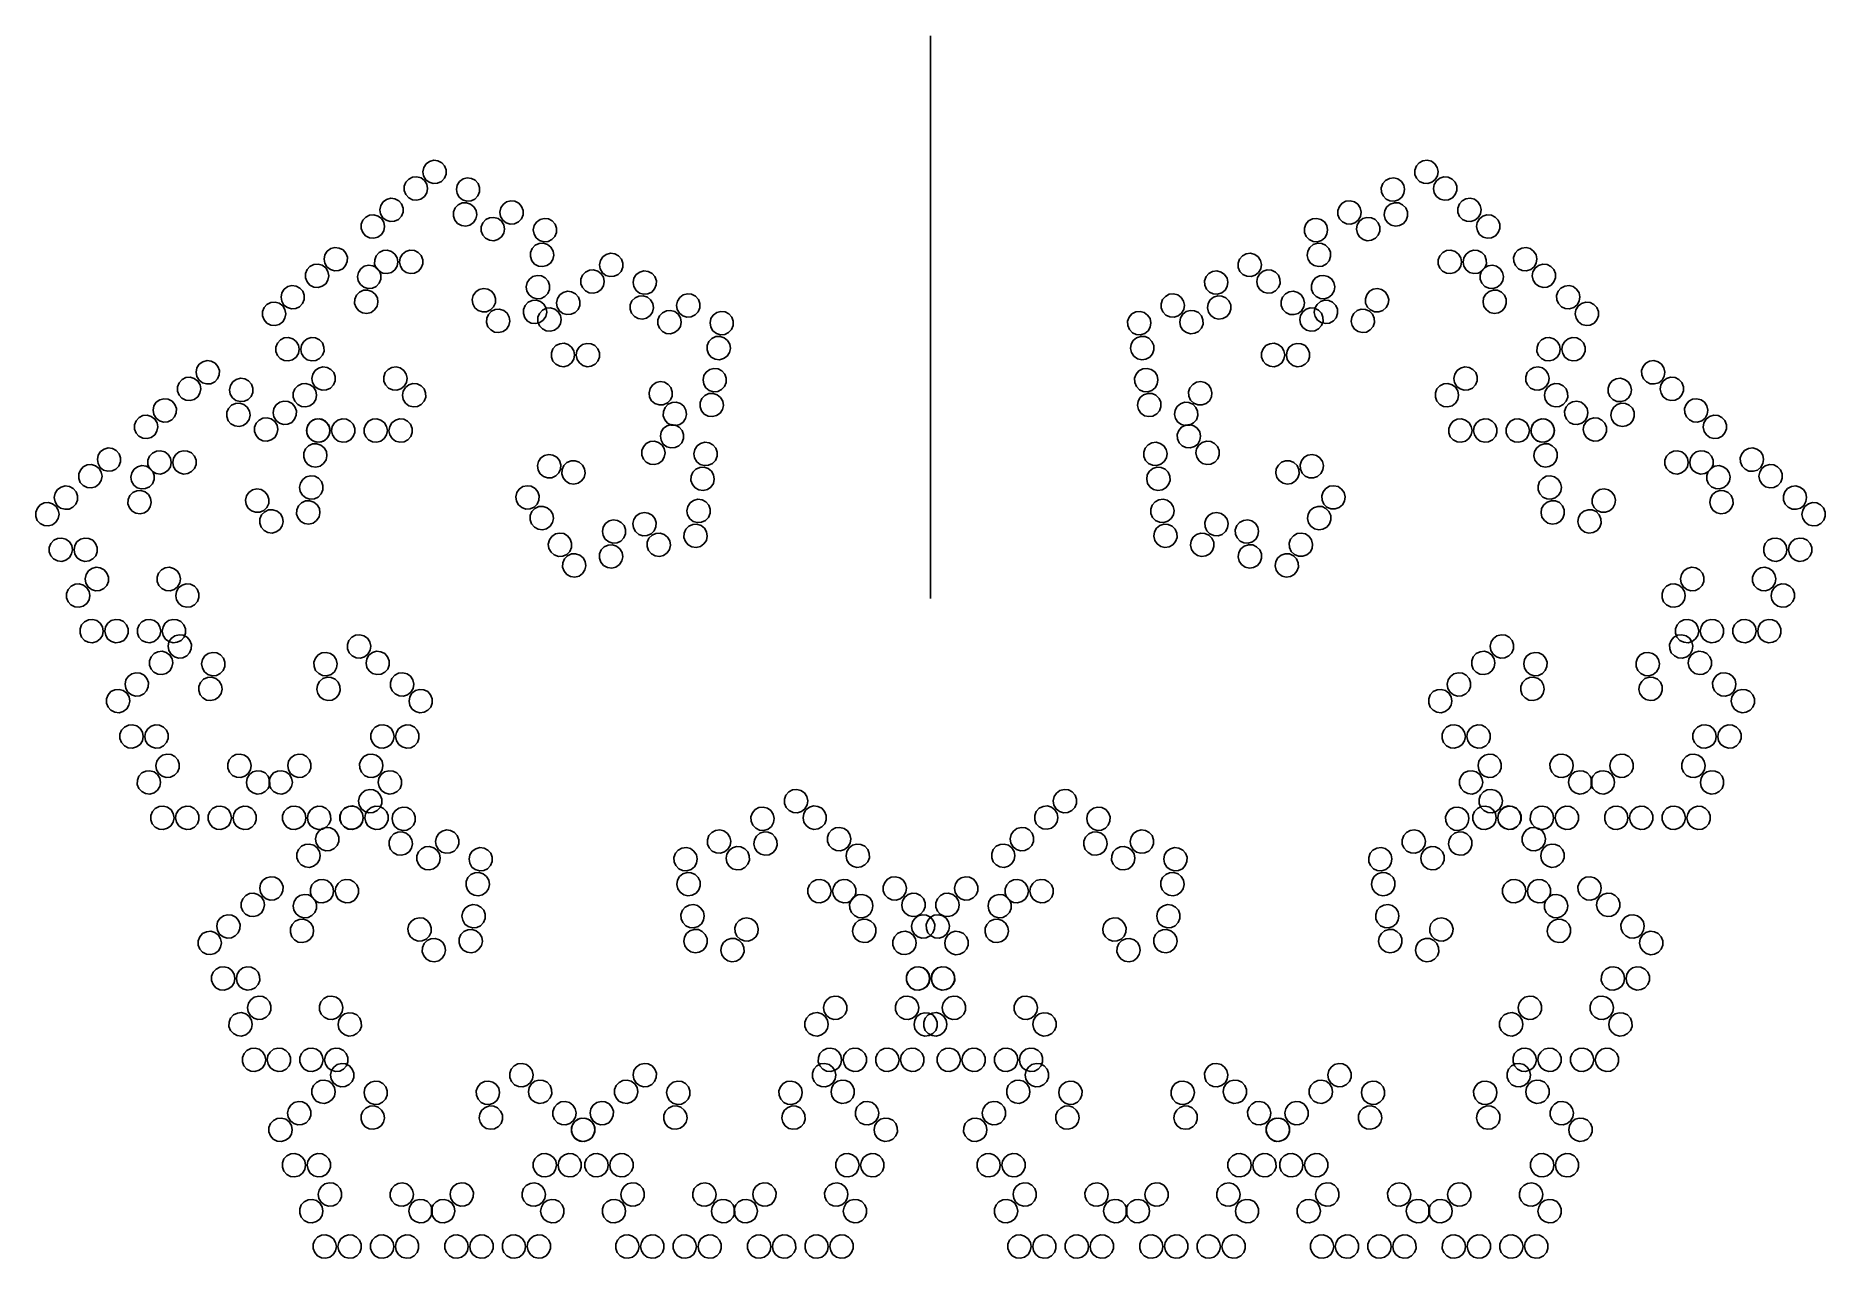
# Model space of a CAD drawing. Header units: metres. Extents: x -382 to 382, y -161 to 360.
import ezdxf

# ---------------------------------------------------------------- set-up
doc = ezdxf.new("R2010")
doc.units = ezdxf.units.M

msp = doc.modelspace()

# ---------------------------------------------------------------- linework, layer by layer
for p, q in [((0, 360, -623.54), (0, 120, -623.54)), ((-215.13, 305.38, -623.54), (-216.12, 303.86, -623.54)), ((-213.65, 306.45, -623.54), (-215.13, 305.38, -623.54)), ((-211.85, 306.93, -623.54), (-213.65, 306.45, -623.54)), ((-210.04, 306.72, -623.54), (-211.85, 306.93, -623.54)), ((-208.42, 305.88, -623.54), (-210.04, 306.72, -623.54)), ((-207.19, 304.48, -623.54), (-208.42, 305.88, -623.54)), ((208.38, 305.85, -623.54), (207.19, 304.48, -623.54)), ((209.99, 306.71, -623.54), (208.38, 305.85, -623.54)), ((211.85, 306.93, -623.54), (209.99, 306.71, -623.54)), ((213.61, 306.47, -623.54), (211.85, 306.93, -623.54)), ((215.09, 305.42, -623.54), (213.61, 306.47, -623.54)), ((216.12, 303.86, -623.54), (215.09, 305.42, -623.54)), ((-222.5, 298.87, -623.54), (-223.73, 297.52, -623.54)), ((-220.83, 299.69, -623.54), (-222.5, 298.87, -623.54)), ((-219.01, 299.85, -623.54), (-220.83, 299.69, -623.54)), ((-217.26, 299.35, -623.54), (-219.01, 299.85, -623.54)), ((-215.77, 298.22, -623.54), (-217.26, 299.35, -623.54)), ((-216.12, 303.86, -623.54), (-216.5, 302.03, -623.54)), ((-216.5, 302.03, -623.54), (-216.2, 300.23, -623.54)), ((-216.2, 300.23, -623.54), (-215.25, 298.63, -623.54)), ((-214.82, 296.67, -623.54), (-215.77, 298.22, -623.54)), ((-215.25, 298.63, -623.54), (-213.81, 297.51, -623.54)), ((-210.21, 297.11, -623.54), (-208.56, 297.9, -623.54)), ((-208.56, 297.9, -623.54), (-207.31, 299.22, -623.54)), ((-207.31, 299.22, -623.54), (-206.6, 300.94, -623.54)), ((-206.57, 302.76, -623.54), (-207.19, 304.48, -623.54)), ((-206.6, 300.94, -623.54), (-206.57, 302.76, -623.54)), ((-200.83, 297.85, -623.54), (-201.82, 296.32, -623.54)), ((-199.35, 298.92, -623.54), (-200.83, 297.85, -623.54)), ((-197.55, 299.4, -623.54), (-199.35, 298.92, -623.54)), ((-195.74, 299.19, -623.54), (-197.55, 299.4, -623.54)), ((-194.12, 298.35, -623.54), (-195.74, 299.19, -623.54)), ((-192.89, 296.95, -623.54), (-194.12, 298.35, -623.54)), ((194.08, 298.32, -623.54), (192.89, 296.95, -623.54)), ((195.69, 299.18, -623.54), (194.08, 298.32, -623.54)), ((197.55, 299.4, -623.54), (195.69, 299.18, -623.54)), ((199.31, 298.94, -623.54), (197.55, 299.4, -623.54)), ((200.79, 297.89, -623.54), (199.31, 298.94, -623.54)), ((201.82, 296.33, -623.54), (200.79, 297.89, -623.54)), ((207.19, 304.48, -623.54), (206.56, 302.72, -623.54)), ((206.56, 302.72, -623.54), (206.61, 300.9, -623.54)), ((206.61, 300.9, -623.54), (207.31, 299.22, -623.54)), ((207.31, 299.22, -623.54), (208.6, 297.87, -623.54)), ((208.6, 297.87, -623.54), (210.25, 297.1, -623.54)), ((213.85, 297.53, -623.54), (215.27, 298.66, -623.54)), ((215.74, 298.19, -623.54), (214.81, 296.62, -623.54)), ((215.27, 298.66, -623.54), (216.21, 300.27, -623.54)), ((217.22, 299.33, -623.54), (215.74, 298.19, -623.54)), ((216.5, 302.07, -623.54), (216.12, 303.86, -623.54)), ((216.21, 300.27, -623.54), (216.5, 302.07, -623.54)), ((218.97, 299.85, -623.54), (217.22, 299.33, -623.54)), ((220.83, 299.69, -623.54), (218.97, 299.85, -623.54)), ((222.46, 298.9, -623.54), (220.83, 299.69, -623.54)), ((223.71, 297.56, -623.54), (222.46, 298.9, -623.54)), ((-232, 290.23, -623.54), (-233.47, 289.16, -623.54)), ((-230.19, 290.71, -623.54), (-232, 290.23, -623.54)), ((-228.38, 290.5, -623.54), (-230.19, 290.71, -623.54)), ((-226.76, 289.66, -623.54), (-228.38, 290.5, -623.54)), ((-224.4, 295.83, -623.54), (-224.41, 293.96, -623.54)), ((-224.41, 293.96, -623.54), (-223.75, 292.26, -623.54)), ((-223.73, 297.52, -623.54), (-224.4, 295.83, -623.54)), ((-223.75, 292.26, -623.54), (-222.53, 290.91, -623.54)), ((-222.53, 290.91, -623.54), (-220.87, 290.07, -623.54)), ((-220.87, 290.07, -623.54), (-219.05, 289.89, -623.54)), ((-219.05, 289.89, -623.54), (-217.3, 290.38, -623.54)), ((-217.3, 290.38, -623.54), (-215.8, 291.5, -623.54)), ((-215.8, 291.5, -623.54), (-214.84, 293.04, -623.54)), ((-214.84, 293.04, -623.54), (-214.49, 294.88, -623.54)), ((-214.49, 294.88, -623.54), (-214.82, 296.67, -623.54)), ((-213.81, 297.51, -623.54), (-212.07, 296.97, -623.54)), ((-212.07, 296.97, -623.54), (-210.21, 297.11, -623.54)), ((-201.82, 296.32, -623.54), (-202.2, 294.5, -623.54)), ((-202.2, 294.5, -623.54), (-201.9, 292.7, -623.54)), ((-201.9, 292.7, -623.54), (-200.95, 291.1, -623.54)), ((-200.95, 291.1, -623.54), (-199.51, 289.98, -623.54)), ((-195.91, 289.58, -623.54), (-194.26, 290.36, -623.54)), ((-194.26, 290.36, -623.54), (-193.01, 291.69, -623.54)), ((-193.01, 291.69, -623.54), (-192.3, 293.41, -623.54)), ((-192.27, 295.23, -623.54), (-192.89, 296.95, -623.54)), ((-192.3, 293.41, -623.54), (-192.27, 295.23, -623.54)), ((192.89, 296.95, -623.54), (192.26, 295.19, -623.54)), ((192.26, 295.19, -623.54), (192.31, 293.37, -623.54)), ((192.31, 293.37, -623.54), (193.01, 291.68, -623.54)), ((193.01, 291.68, -623.54), (194.3, 290.34, -623.54)), ((194.3, 290.34, -623.54), (195.95, 289.57, -623.54)), ((197.81, 289.45, -623.54), (199.55, 290, -623.54)), ((199.55, 290, -623.54), (200.97, 291.13, -623.54)), ((200.97, 291.13, -623.54), (201.91, 292.74, -623.54)), ((202.2, 294.54, -623.54), (201.82, 296.33, -623.54)), ((201.91, 292.74, -623.54), (202.2, 294.54, -623.54)), ((210.25, 297.1, -623.54), (212.11, 296.98, -623.54)), ((212.11, 296.98, -623.54), (213.85, 297.53, -623.54)), ((214.81, 296.62, -623.54), (214.49, 294.83, -623.54)), ((214.49, 294.83, -623.54), (214.85, 293, -623.54)), ((214.85, 293, -623.54), (215.83, 291.46, -623.54)), ((215.83, 291.46, -623.54), (217.3, 290.38, -623.54)), ((217.3, 290.38, -623.54), (219.1, 289.89, -623.54)), ((219.1, 289.89, -623.54), (220.91, 290.08, -623.54)), ((220.91, 290.08, -623.54), (222.54, 290.91, -623.54)), ((222.54, 290.91, -623.54), (223.78, 292.3, -623.54)), ((224.4, 295.83, -623.54), (223.71, 297.56, -623.54)), ((223.78, 292.3, -623.54), (224.41, 294.01, -623.54)), ((224.41, 294.01, -623.54), (224.4, 295.83, -623.54)), ((228.34, 290.49, -623.54), (226.73, 289.63, -623.54)), ((230.19, 290.71, -623.54), (228.34, 290.49, -623.54)), ((231.95, 290.25, -623.54), (230.19, 290.71, -623.54)), ((233.44, 289.2, -623.54), (231.95, 290.25, -623.54)), ((-240.84, 282.65, -623.54), (-242.08, 281.3, -623.54)), ((-239.17, 283.47, -623.54), (-240.84, 282.65, -623.54)), ((-237.36, 283.63, -623.54), (-239.17, 283.47, -623.54)), ((-235.6, 283.13, -623.54), (-237.36, 283.63, -623.54)), ((-234.12, 282, -623.54), (-235.6, 283.13, -623.54)), ((-234.46, 287.63, -623.54), (-234.84, 285.81, -623.54)), ((-234.84, 285.81, -623.54), (-234.54, 284.01, -623.54)), ((-234.54, 284.01, -623.54), (-233.59, 282.41, -623.54)), ((-233.47, 289.16, -623.54), (-234.46, 287.63, -623.54)), ((-233.59, 282.41, -623.54), (-232.15, 281.29, -623.54)), ((-226.91, 281.67, -623.54), (-225.65, 283, -623.54)), ((-225.54, 288.26, -623.54), (-226.76, 289.66, -623.54)), ((-225.65, 283, -623.54), (-224.94, 284.72, -623.54)), ((-224.91, 286.54, -623.54), (-225.54, 288.26, -623.54)), ((-224.94, 284.72, -623.54), (-224.91, 286.54, -623.54)), ((-203.39, 284.91, -623.54), (-203.45, 283.09, -623.54)), ((-203.45, 283.09, -623.54), (-202.84, 281.33, -623.54)), ((-202.67, 286.59, -623.54), (-203.39, 284.91, -623.54)), ((-201.37, 287.92, -623.54), (-202.67, 286.59, -623.54)), ((-199.71, 288.68, -623.54), (-201.37, 287.92, -623.54)), ((-197.89, 288.79, -623.54), (-199.71, 288.68, -623.54)), ((-199.51, 289.98, -623.54), (-197.77, 289.44, -623.54)), ((-196.12, 288.22, -623.54), (-197.89, 288.79, -623.54)), ((-197.77, 289.44, -623.54), (-195.91, 289.58, -623.54)), ((-194.7, 287.07, -623.54), (-196.12, 288.22, -623.54)), ((-193.78, 285.45, -623.54), (-194.7, 287.07, -623.54)), ((-193.9, 281.87, -623.54), (-193.51, 283.65, -623.54)), ((-193.51, 283.65, -623.54), (-193.78, 285.45, -623.54)), ((-188, 282.4, -623.54), (-189.67, 281.58, -623.54)), ((-186.18, 282.56, -623.54), (-188, 282.4, -623.54)), ((-184.43, 282.06, -623.54), (-186.18, 282.56, -623.54)), ((-183.29, 286.57, -623.54), (-183.67, 284.74, -623.54)), ((-183.67, 284.74, -623.54), (-183.37, 282.94, -623.54)), ((-183.37, 282.94, -623.54), (-182.42, 281.34, -623.54)), ((-182.3, 288.09, -623.54), (-183.29, 286.57, -623.54)), ((-180.82, 289.17, -623.54), (-182.3, 288.09, -623.54)), ((-179.02, 289.64, -623.54), (-180.82, 289.17, -623.54)), ((-177.21, 289.43, -623.54), (-179.02, 289.64, -623.54)), ((-175.59, 288.59, -623.54), (-177.21, 289.43, -623.54)), ((-174.36, 287.19, -623.54), (-175.59, 288.59, -623.54)), ((-174.48, 281.93, -623.54), (-173.77, 283.65, -623.54)), ((-173.74, 285.48, -623.54), (-174.36, 287.19, -623.54)), ((-173.77, 283.65, -623.54), (-173.74, 285.48, -623.54)), ((174.36, 287.19, -623.54), (173.73, 285.43, -623.54)), ((173.73, 285.43, -623.54), (173.78, 283.61, -623.54)), ((173.78, 283.61, -623.54), (174.48, 281.93, -623.54)), ((175.56, 288.56, -623.54), (174.36, 287.19, -623.54)), ((177.17, 289.42, -623.54), (175.56, 288.56, -623.54)), ((179.02, 289.64, -623.54), (177.17, 289.42, -623.54)), ((180.78, 289.18, -623.54), (179.02, 289.64, -623.54)), ((182.27, 288.13, -623.54), (180.78, 289.18, -623.54)), ((183.29, 286.57, -623.54), (182.27, 288.13, -623.54)), ((182.45, 281.37, -623.54), (183.39, 282.99, -623.54)), ((183.67, 284.79, -623.54), (183.29, 286.57, -623.54)), ((183.39, 282.99, -623.54), (183.67, 284.79, -623.54)), ((186.14, 282.56, -623.54), (184.39, 282.04, -623.54)), ((188, 282.4, -623.54), (186.14, 282.56, -623.54)), ((189.64, 281.61, -623.54), (188, 282.4, -623.54)), ((193.78, 285.45, -623.54), (193.51, 283.6, -623.54)), ((193.51, 283.6, -623.54), (193.92, 281.83, -623.54)), ((194.67, 287.03, -623.54), (193.78, 285.45, -623.54)), ((196.08, 288.19, -623.54), (194.67, 287.03, -623.54)), ((195.95, 289.57, -623.54), (197.81, 289.45, -623.54)), ((197.85, 288.78, -623.54), (196.08, 288.19, -623.54)), ((199.67, 288.69, -623.54), (197.85, 288.78, -623.54)), ((201.33, 287.95, -623.54), (199.67, 288.69, -623.54)), ((202.65, 286.62, -623.54), (201.33, 287.95, -623.54)), ((203.38, 284.95, -623.54), (202.65, 286.62, -623.54)), ((202.86, 281.36, -623.54), (203.45, 283.09, -623.54)), ((203.45, 283.09, -623.54), (203.38, 284.95, -623.54)), ((225.53, 288.26, -623.54), (224.91, 286.5, -623.54)), ((224.91, 286.5, -623.54), (224.95, 284.68, -623.54)), ((224.95, 284.68, -623.54), (225.65, 282.99, -623.54)), ((226.73, 289.63, -623.54), (225.53, 288.26, -623.54)), ((225.65, 282.99, -623.54), (226.94, 281.65, -623.54)), ((232.19, 281.31, -623.54), (233.62, 282.44, -623.54)), ((234.46, 287.64, -623.54), (233.44, 289.2, -623.54)), ((233.62, 282.44, -623.54), (234.56, 284.05, -623.54)), ((235.56, 283.11, -623.54), (234.09, 281.97, -623.54)), ((234.84, 285.85, -623.54), (234.46, 287.64, -623.54)), ((234.56, 284.05, -623.54), (234.84, 285.85, -623.54)), ((237.31, 283.63, -623.54), (235.56, 283.11, -623.54)), ((239.17, 283.47, -623.54), (237.31, 283.63, -623.54)), ((240.81, 282.67, -623.54), (239.17, 283.47, -623.54)), ((242.05, 281.34, -623.54), (240.81, 282.67, -623.54)), ((-242.74, 279.61, -623.54), (-242.75, 277.74, -623.54)), ((-242.75, 277.74, -623.54), (-242.1, 276.04, -623.54)), ((-242.08, 281.3, -623.54), (-242.74, 279.61, -623.54)), ((-242.1, 276.04, -623.54), (-240.88, 274.69, -623.54)), ((-235.64, 274.16, -623.54), (-234.15, 275.28, -623.54)), ((-234.15, 275.28, -623.54), (-233.18, 276.82, -623.54)), ((-233.17, 280.45, -623.54), (-234.12, 282, -623.54)), ((-233.18, 276.82, -623.54), (-232.83, 278.65, -623.54)), ((-232.83, 278.65, -623.54), (-233.17, 280.45, -623.54)), ((-232.15, 281.29, -623.54), (-230.41, 280.75, -623.54)), ((-230.41, 280.75, -623.54), (-228.55, 280.89, -623.54)), ((-228.55, 280.89, -623.54), (-226.91, 281.67, -623.54)), ((-202.84, 281.33, -623.54), (-201.65, 279.94, -623.54)), ((-201.65, 279.94, -623.54), (-200.05, 279.07, -623.54)), ((-200.05, 279.07, -623.54), (-198.2, 278.83, -623.54)), ((-198.2, 278.83, -623.54), (-196.43, 279.27, -623.54)), ((-196.43, 279.27, -623.54), (-194.94, 280.32, -623.54)), ((-194.94, 280.32, -623.54), (-193.9, 281.87, -623.54)), ((-191.57, 278.54, -623.54), (-191.58, 276.68, -623.54)), ((-191.58, 276.68, -623.54), (-190.93, 274.97, -623.54)), ((-190.9, 280.24, -623.54), (-191.57, 278.54, -623.54)), ((-190.93, 274.97, -623.54), (-189.71, 273.62, -623.54)), ((-189.67, 281.58, -623.54), (-190.9, 280.24, -623.54)), ((-182.95, 280.93, -623.54), (-184.43, 282.06, -623.54)), ((-182.98, 274.21, -623.54), (-182.01, 275.75, -623.54)), ((-181.99, 279.38, -623.54), (-182.95, 280.93, -623.54)), ((-182.42, 281.34, -623.54), (-180.98, 280.22, -623.54)), ((-182.01, 275.75, -623.54), (-181.66, 277.59, -623.54)), ((-181.66, 277.59, -623.54), (-181.99, 279.38, -623.54)), ((-180.98, 280.22, -623.54), (-179.24, 279.68, -623.54)), ((-179.24, 279.68, -623.54), (-177.38, 279.82, -623.54)), ((-177.38, 279.82, -623.54), (-175.73, 280.61, -623.54)), ((-175.73, 280.61, -623.54), (-174.48, 281.93, -623.54)), ((-168.99, 279.04, -623.54), (-169.37, 277.21, -623.54)), ((-169.37, 277.21, -623.54), (-169.07, 275.41, -623.54)), ((-169.07, 275.41, -623.54), (-168.12, 273.81, -623.54)), ((-168, 280.56, -623.54), (-168.99, 279.04, -623.54)), ((-166.52, 281.63, -623.54), (-168, 280.56, -623.54)), ((-164.72, 282.11, -623.54), (-166.52, 281.63, -623.54)), ((-162.91, 281.9, -623.54), (-164.72, 282.11, -623.54)), ((-161.29, 281.06, -623.54), (-162.91, 281.9, -623.54)), ((-160.06, 279.66, -623.54), (-161.29, 281.06, -623.54)), ((-160.18, 274.4, -623.54), (-159.47, 276.12, -623.54)), ((-159.44, 277.95, -623.54), (-160.06, 279.66, -623.54)), ((-159.47, 276.12, -623.54), (-159.44, 277.95, -623.54)), ((160.06, 279.66, -623.54), (159.43, 277.9, -623.54)), ((159.43, 277.9, -623.54), (159.48, 276.08, -623.54)), ((159.48, 276.08, -623.54), (160.18, 274.4, -623.54)), ((161.26, 281.03, -623.54), (160.06, 279.66, -623.54)), ((162.87, 281.89, -623.54), (161.26, 281.03, -623.54)), ((164.72, 282.11, -623.54), (162.87, 281.89, -623.54)), ((166.48, 281.65, -623.54), (164.72, 282.11, -623.54)), ((167.97, 280.6, -623.54), (166.48, 281.65, -623.54)), ((168.99, 279.04, -623.54), (167.97, 280.6, -623.54)), ((168.15, 273.84, -623.54), (169.09, 275.45, -623.54)), ((169.37, 277.25, -623.54), (168.99, 279.04, -623.54)), ((169.09, 275.45, -623.54), (169.37, 277.25, -623.54)), ((174.48, 281.93, -623.54), (175.77, 280.58, -623.54)), ((175.77, 280.58, -623.54), (177.42, 279.81, -623.54)), ((177.42, 279.81, -623.54), (179.28, 279.69, -623.54)), ((179.28, 279.69, -623.54), (181.02, 280.24, -623.54)), ((181.02, 280.24, -623.54), (182.45, 281.37, -623.54)), ((181.98, 279.34, -623.54), (181.66, 277.54, -623.54)), ((181.66, 277.54, -623.54), (182.03, 275.71, -623.54)), ((182.92, 280.9, -623.54), (181.98, 279.34, -623.54)), ((182.03, 275.71, -623.54), (183.01, 274.18, -623.54)), ((184.39, 282.04, -623.54), (182.92, 280.9, -623.54)), ((190.88, 280.27, -623.54), (189.64, 281.61, -623.54)), ((189.71, 273.62, -623.54), (190.95, 275.01, -623.54)), ((191.57, 278.54, -623.54), (190.88, 280.27, -623.54)), ((190.95, 275.01, -623.54), (191.59, 276.72, -623.54)), ((191.59, 276.72, -623.54), (191.57, 278.54, -623.54)), ((193.92, 281.83, -623.54), (194.94, 280.32, -623.54)), ((194.94, 280.32, -623.54), (196.48, 279.25, -623.54)), ((196.48, 279.25, -623.54), (198.25, 278.83, -623.54)), ((198.25, 278.83, -623.54), (200.05, 279.07, -623.54)), ((200.05, 279.07, -623.54), (201.69, 279.97, -623.54)), ((201.69, 279.97, -623.54), (202.86, 281.36, -623.54)), ((226.94, 281.65, -623.54), (228.59, 280.88, -623.54)), ((228.59, 280.88, -623.54), (230.46, 280.76, -623.54)), ((230.46, 280.76, -623.54), (232.19, 281.31, -623.54)), ((233.15, 280.4, -623.54), (232.83, 278.61, -623.54)), ((232.83, 278.61, -623.54), (233.2, 276.78, -623.54)), ((234.09, 281.97, -623.54), (233.15, 280.4, -623.54)), ((233.2, 276.78, -623.54), (234.18, 275.24, -623.54)), ((234.18, 275.24, -623.54), (235.64, 274.16, -623.54)), ((240.88, 274.69, -623.54), (242.12, 276.08, -623.54)), ((242.74, 279.61, -623.54), (242.05, 281.34, -623.54)), ((242.12, 276.08, -623.54), (242.76, 277.79, -623.54)), ((242.76, 277.79, -623.54), (242.74, 279.61, -623.54)), ((-257.24, 268.15, -623.54), (-258.23, 266.62, -623.54)), ((-255.76, 269.22, -623.54), (-257.24, 268.15, -623.54)), ((-253.96, 269.69, -623.54), (-255.76, 269.22, -623.54)), ((-252.15, 269.48, -623.54), (-253.96, 269.69, -623.54)), ((-250.53, 268.64, -623.54), (-252.15, 269.48, -623.54)), ((-249.3, 267.24, -623.54), (-250.53, 268.64, -623.54)), ((-248.68, 265.53, -623.54), (-249.3, 267.24, -623.54)), ((-240.88, 274.69, -623.54), (-239.21, 273.85, -623.54)), ((-239.21, 273.85, -623.54), (-237.4, 273.67, -623.54)), ((-237.4, 273.67, -623.54), (-235.64, 274.16, -623.54)), ((-235.12, 267.53, -623.54), (-236.35, 266.19, -623.54)), ((-233.45, 268.36, -623.54), (-235.12, 267.53, -623.54)), ((-231.63, 268.52, -623.54), (-233.45, 268.36, -623.54)), ((-229.88, 268.01, -623.54), (-231.63, 268.52, -623.54)), ((-228.4, 266.89, -623.54), (-229.88, 268.01, -623.54)), ((-223.72, 267.99, -623.54), (-225.19, 266.85, -623.54)), ((-221.97, 268.51, -623.54), (-223.72, 267.99, -623.54)), ((-220.11, 268.36, -623.54), (-221.97, 268.51, -623.54)), ((-218.47, 267.56, -623.54), (-220.11, 268.36, -623.54)), ((-217.23, 266.23, -623.54), (-218.47, 267.56, -623.54)), ((-189.71, 273.62, -623.54), (-188.04, 272.78, -623.54)), ((-188.04, 272.78, -623.54), (-186.23, 272.61, -623.54)), ((-186.23, 272.61, -623.54), (-184.47, 273.09, -623.54)), ((-184.47, 273.09, -623.54), (-182.98, 274.21, -623.54)), ((-170.56, 267.62, -623.54), (-170.62, 265.8, -623.54)), ((-169.84, 269.3, -623.54), (-170.56, 267.62, -623.54)), ((-168.54, 270.63, -623.54), (-169.84, 269.3, -623.54)), ((-166.88, 271.39, -623.54), (-168.54, 270.63, -623.54)), ((-168.12, 273.81, -623.54), (-166.68, 272.69, -623.54)), ((-165.07, 271.5, -623.54), (-166.88, 271.39, -623.54)), ((-166.68, 272.69, -623.54), (-164.94, 272.15, -623.54)), ((-163.29, 270.93, -623.54), (-165.07, 271.5, -623.54)), ((-164.94, 272.15, -623.54), (-163.08, 272.29, -623.54)), ((-161.87, 269.78, -623.54), (-163.29, 270.93, -623.54)), ((-163.08, 272.29, -623.54), (-161.43, 273.08, -623.54)), ((-160.95, 268.16, -623.54), (-161.87, 269.78, -623.54)), ((-161.43, 273.08, -623.54), (-160.18, 274.4, -623.54)), ((-160.68, 266.36, -623.54), (-160.95, 268.16, -623.54)), ((-136.48, 267.24, -623.54), (-138.29, 266.76, -623.54)), ((-134.67, 267.03, -623.54), (-136.48, 267.24, -623.54)), ((136.48, 267.24, -623.54), (134.63, 267.02, -623.54)), ((138.25, 266.78, -623.54), (136.48, 267.24, -623.54)), ((160.18, 274.4, -623.54), (161.47, 273.05, -623.54)), ((160.95, 268.16, -623.54), (160.68, 266.31, -623.54)), ((161.84, 269.75, -623.54), (160.95, 268.16, -623.54)), ((161.47, 273.05, -623.54), (163.12, 272.28, -623.54)), ((163.25, 270.91, -623.54), (161.84, 269.75, -623.54)), ((163.12, 272.28, -623.54), (164.98, 272.16, -623.54)), ((165.02, 271.49, -623.54), (163.25, 270.91, -623.54)), ((164.98, 272.16, -623.54), (166.72, 272.71, -623.54)), ((166.84, 271.4, -623.54), (165.02, 271.49, -623.54)), ((166.72, 272.71, -623.54), (168.15, 273.84, -623.54)), ((168.51, 270.66, -623.54), (166.84, 271.4, -623.54)), ((169.82, 269.33, -623.54), (168.51, 270.66, -623.54)), ((170.55, 267.66, -623.54), (169.82, 269.33, -623.54)), ((170.62, 265.8, -623.54), (170.55, 267.66, -623.54)), ((183.01, 274.18, -623.54), (184.47, 273.09, -623.54)), ((184.47, 273.09, -623.54), (186.27, 272.6, -623.54)), ((186.27, 272.6, -623.54), (188.08, 272.79, -623.54)), ((188.08, 272.79, -623.54), (189.71, 273.62, -623.54)), ((218.44, 267.53, -623.54), (217.2, 266.19, -623.54)), ((220.11, 268.36, -623.54), (218.44, 267.53, -623.54)), ((221.92, 268.52, -623.54), (220.11, 268.36, -623.54)), ((223.68, 268.01, -623.54), (221.92, 268.52, -623.54)), ((225.16, 266.89, -623.54), (223.68, 268.01, -623.54)), ((229.84, 267.99, -623.54), (228.37, 266.85, -623.54)), ((231.59, 268.51, -623.54), (229.84, 267.99, -623.54)), ((233.45, 268.36, -623.54), (231.59, 268.51, -623.54)), ((235.08, 267.56, -623.54), (233.45, 268.36, -623.54)), ((236.33, 266.23, -623.54), (235.08, 267.56, -623.54)), ((235.64, 274.16, -623.54), (237.44, 273.67, -623.54)), ((237.44, 273.67, -623.54), (239.26, 273.86, -623.54)), ((239.26, 273.86, -623.54), (240.88, 274.69, -623.54)), ((249.3, 267.24, -623.54), (248.67, 265.48, -623.54)), ((250.5, 268.61, -623.54), (249.3, 267.24, -623.54)), ((252.11, 269.47, -623.54), (250.5, 268.61, -623.54)), ((253.96, 269.69, -623.54), (252.11, 269.47, -623.54)), ((255.72, 269.24, -623.54), (253.96, 269.69, -623.54)), ((257.21, 268.18, -623.54), (255.72, 269.24, -623.54)), ((258.23, 266.62, -623.54), (257.21, 268.18, -623.54)), ((-265.84, 260.29, -623.54), (-266.51, 258.59, -623.54)), ((-264.61, 261.63, -623.54), (-265.84, 260.29, -623.54)), ((-262.94, 262.46, -623.54), (-264.61, 261.63, -623.54)), ((-261.12, 262.61, -623.54), (-262.94, 262.46, -623.54)), ((-259.37, 262.11, -623.54), (-261.12, 262.61, -623.54)), ((-257.89, 260.98, -623.54), (-259.37, 262.11, -623.54)), ((-258.23, 266.62, -623.54), (-258.61, 264.79, -623.54)), ((-258.61, 264.79, -623.54), (-258.31, 262.99, -623.54)), ((-258.31, 262.99, -623.54), (-257.36, 261.39, -623.54)), ((-256.94, 259.43, -623.54), (-257.89, 260.98, -623.54)), ((-257.36, 261.39, -623.54), (-255.92, 260.27, -623.54)), ((-255.92, 260.27, -623.54), (-254.18, 259.74, -623.54)), ((-254.18, 259.74, -623.54), (-252.32, 259.87, -623.54)), ((-252.32, 259.87, -623.54), (-250.67, 260.66, -623.54)), ((-250.67, 260.66, -623.54), (-249.42, 261.98, -623.54)), ((-249.42, 261.98, -623.54), (-248.71, 263.7, -623.54)), ((-248.71, 263.7, -623.54), (-248.68, 265.53, -623.54)), ((-242.94, 260.61, -623.54), (-243.93, 259.09, -623.54)), ((-241.46, 261.69, -623.54), (-242.94, 260.61, -623.54)), ((-239.66, 262.16, -623.54), (-241.46, 261.69, -623.54)), ((-237.85, 261.95, -623.54), (-239.66, 262.16, -623.54)), ((-236.23, 261.11, -623.54), (-237.85, 261.95, -623.54)), ((-237.02, 264.49, -623.54), (-237.03, 262.63, -623.54)), ((-237.03, 262.63, -623.54), (-236.37, 260.93, -623.54)), ((-236.35, 266.19, -623.54), (-237.02, 264.49, -623.54)), ((-236.37, 260.93, -623.54), (-235.15, 259.57, -623.54)), ((-235, 259.71, -623.54), (-236.23, 261.11, -623.54)), ((-235.15, 259.57, -623.54), (-233.49, 258.73, -623.54)), ((-234.38, 258, -623.54), (-235, 259.71, -623.54)), ((-229.92, 259.05, -623.54), (-228.42, 260.16, -623.54)), ((-228.42, 260.16, -623.54), (-227.46, 261.71, -623.54)), ((-227.44, 265.33, -623.54), (-228.4, 266.89, -623.54)), ((-227.46, 261.71, -623.54), (-227.11, 263.54, -623.54)), ((-227.11, 263.54, -623.54), (-227.44, 265.33, -623.54)), ((-226.13, 265.29, -623.54), (-226.44, 263.5, -623.54)), ((-226.44, 263.5, -623.54), (-226.08, 261.67, -623.54)), ((-225.19, 266.85, -623.54), (-226.13, 265.29, -623.54)), ((-226.08, 261.67, -623.54), (-225.1, 260.13, -623.54)), ((-225.1, 260.13, -623.54), (-223.63, 259.05, -623.54)), ((-220.02, 258.75, -623.54), (-218.4, 259.57, -623.54)), ((-218.4, 259.57, -623.54), (-217.16, 260.97, -623.54)), ((-216.54, 264.5, -623.54), (-217.23, 266.23, -623.54)), ((-217.16, 260.97, -623.54), (-216.52, 262.67, -623.54)), ((-216.52, 262.67, -623.54), (-216.54, 264.5, -623.54)), ((-170.62, 265.8, -623.54), (-170.01, 264.04, -623.54)), ((-170.01, 264.04, -623.54), (-168.83, 262.65, -623.54)), ((-168.83, 262.65, -623.54), (-167.22, 261.78, -623.54)), ((-167.22, 261.78, -623.54), (-165.37, 261.54, -623.54)), ((-165.37, 261.54, -623.54), (-163.61, 261.98, -623.54)), ((-163.61, 261.98, -623.54), (-162.11, 263.03, -623.54)), ((-162.11, 263.03, -623.54), (-161.08, 264.58, -623.54)), ((-161.08, 264.58, -623.54), (-160.68, 266.36, -623.54)), ((-145.46, 260, -623.54), (-147.14, 259.18, -623.54)), ((-143.65, 260.16, -623.54), (-145.46, 260, -623.54)), ((-141.9, 259.66, -623.54), (-143.65, 260.16, -623.54)), ((-140.41, 258.53, -623.54), (-141.9, 259.66, -623.54)), ((-140.76, 264.17, -623.54), (-141.14, 262.34, -623.54)), ((-141.14, 262.34, -623.54), (-140.84, 260.54, -623.54)), ((-140.84, 260.54, -623.54), (-139.88, 258.94, -623.54)), ((-139.76, 265.69, -623.54), (-140.76, 264.17, -623.54)), ((-138.29, 266.76, -623.54), (-139.76, 265.69, -623.54)), ((-133.06, 266.19, -623.54), (-134.67, 267.03, -623.54)), ((-133.2, 258.21, -623.54), (-131.94, 259.53, -623.54)), ((-131.83, 264.79, -623.54), (-133.06, 266.19, -623.54)), ((-131.94, 259.53, -623.54), (-131.24, 261.25, -623.54)), ((-131.2, 263.08, -623.54), (-131.83, 264.79, -623.54)), ((-131.24, 261.25, -623.54), (-131.2, 263.08, -623.54)), ((-122.18, 259.71, -623.54), (-123.99, 259.23, -623.54)), ((-120.37, 259.5, -623.54), (-122.18, 259.71, -623.54)), ((-118.76, 258.66, -623.54), (-120.37, 259.5, -623.54)), ((120.33, 259.49, -623.54), (118.72, 258.63, -623.54)), ((122.18, 259.71, -623.54), (120.33, 259.49, -623.54)), ((123.95, 259.25, -623.54), (122.18, 259.71, -623.54)), ((131.83, 264.79, -623.54), (131.2, 263.03, -623.54)), ((131.2, 263.03, -623.54), (131.25, 261.21, -623.54)), ((131.25, 261.21, -623.54), (131.94, 259.53, -623.54)), ((133.02, 266.16, -623.54), (131.83, 264.79, -623.54)), ((131.94, 259.53, -623.54), (133.24, 258.18, -623.54)), ((134.63, 267.02, -623.54), (133.02, 266.16, -623.54)), ((139.73, 265.73, -623.54), (138.25, 266.78, -623.54)), ((140.75, 264.17, -623.54), (139.73, 265.73, -623.54)), ((139.91, 258.97, -623.54), (140.85, 260.58, -623.54)), ((141.86, 259.64, -623.54), (140.38, 258.5, -623.54)), ((141.13, 262.38, -623.54), (140.75, 264.17, -623.54)), ((140.85, 260.58, -623.54), (141.13, 262.38, -623.54)), ((143.6, 260.16, -623.54), (141.86, 259.64, -623.54)), ((145.46, 260, -623.54), (143.6, 260.16, -623.54)), ((147.1, 259.21, -623.54), (145.46, 260, -623.54)), ((160.68, 266.31, -623.54), (161.09, 264.54, -623.54)), ((161.09, 264.54, -623.54), (162.11, 263.03, -623.54)), ((162.11, 263.03, -623.54), (163.65, 261.97, -623.54)), ((163.65, 261.97, -623.54), (165.42, 261.54, -623.54)), ((165.42, 261.54, -623.54), (167.23, 261.78, -623.54)), ((167.23, 261.78, -623.54), (168.86, 262.68, -623.54)), ((168.86, 262.68, -623.54), (170.03, 264.08, -623.54)), ((170.03, 264.08, -623.54), (170.62, 265.8, -623.54)), ((216.54, 264.49, -623.54), (216.53, 262.63, -623.54)), ((216.53, 262.63, -623.54), (217.18, 260.93, -623.54)), ((217.2, 266.19, -623.54), (216.54, 264.49, -623.54)), ((217.18, 260.93, -623.54), (218.4, 259.57, -623.54)), ((218.4, 259.57, -623.54), (220.07, 258.73, -623.54)), ((223.64, 259.05, -623.54), (225.13, 260.16, -623.54)), ((225.13, 260.16, -623.54), (226.1, 261.71, -623.54)), ((226.11, 265.33, -623.54), (225.16, 266.89, -623.54)), ((226.1, 261.71, -623.54), (226.44, 263.54, -623.54)), ((226.44, 263.54, -623.54), (226.11, 265.33, -623.54)), ((227.43, 265.29, -623.54), (227.11, 263.5, -623.54)), ((227.11, 263.5, -623.54), (227.48, 261.67, -623.54)), ((228.37, 266.85, -623.54), (227.43, 265.29, -623.54)), ((227.48, 261.67, -623.54), (228.46, 260.13, -623.54)), ((228.46, 260.13, -623.54), (229.92, 259.05, -623.54)), ((233.53, 258.75, -623.54), (235.16, 259.57, -623.54)), ((235, 259.71, -623.54), (234.37, 257.95, -623.54)), ((236.2, 261.08, -623.54), (235, 259.71, -623.54)), ((235.16, 259.57, -623.54), (236.4, 260.97, -623.54)), ((237.81, 261.94, -623.54), (236.2, 261.08, -623.54)), ((237.02, 264.5, -623.54), (236.33, 266.23, -623.54)), ((236.4, 260.97, -623.54), (237.04, 262.67, -623.54)), ((237.04, 262.67, -623.54), (237.02, 264.5, -623.54)), ((239.66, 262.16, -623.54), (237.81, 261.94, -623.54)), ((241.42, 261.7, -623.54), (239.66, 262.16, -623.54)), ((242.91, 260.65, -623.54), (241.42, 261.7, -623.54)), ((243.93, 259.09, -623.54), (242.91, 260.65, -623.54)), ((248.67, 265.48, -623.54), (248.72, 263.66, -623.54)), ((248.72, 263.66, -623.54), (249.42, 261.98, -623.54)), ((249.42, 261.98, -623.54), (250.71, 260.63, -623.54)), ((250.71, 260.63, -623.54), (252.36, 259.86, -623.54)), ((252.36, 259.86, -623.54), (254.22, 259.74, -623.54)), ((254.22, 259.74, -623.54), (255.96, 260.29, -623.54)), ((255.96, 260.29, -623.54), (257.39, 261.42, -623.54)), ((257.86, 260.95, -623.54), (256.92, 259.39, -623.54)), ((257.39, 261.42, -623.54), (258.33, 263.04, -623.54)), ((259.33, 262.09, -623.54), (257.86, 260.95, -623.54)), ((258.61, 264.84, -623.54), (258.23, 266.62, -623.54)), ((258.33, 263.04, -623.54), (258.61, 264.84, -623.54)), ((261.08, 262.61, -623.54), (259.33, 262.09, -623.54)), ((262.94, 262.46, -623.54), (261.08, 262.61, -623.54)), ((264.58, 261.66, -623.54), (262.94, 262.46, -623.54)), ((265.82, 260.32, -623.54), (264.58, 261.66, -623.54)), ((266.51, 258.59, -623.54), (265.82, 260.32, -623.54)), ((-275.58, 251.92, -623.54), (-276.58, 250.4, -623.54)), ((-274.11, 253, -623.54), (-275.58, 251.92, -623.54)), ((-272.3, 253.47, -623.54), (-274.11, 253, -623.54)), ((-270.49, 253.26, -623.54), (-272.3, 253.47, -623.54)), ((-268.88, 252.42, -623.54), (-270.49, 253.26, -623.54)), ((-267.65, 251.02, -623.54), (-268.88, 252.42, -623.54)), ((-266.51, 258.59, -623.54), (-266.52, 256.73, -623.54)), ((-266.52, 256.73, -623.54), (-265.87, 255.02, -623.54)), ((-265.87, 255.02, -623.54), (-264.65, 253.67, -623.54)), ((-264.65, 253.67, -623.54), (-262.98, 252.83, -623.54)), ((-262.98, 252.83, -623.54), (-261.17, 252.66, -623.54)), ((-261.17, 252.66, -623.54), (-259.41, 253.14, -623.54)), ((-259.41, 253.14, -623.54), (-257.92, 254.26, -623.54)), ((-257.92, 254.26, -623.54), (-256.95, 255.8, -623.54)), ((-256.95, 255.8, -623.54), (-256.6, 257.64, -623.54)), ((-256.6, 257.64, -623.54), (-256.94, 259.43, -623.54)), ((-243.93, 259.09, -623.54), (-244.31, 257.26, -623.54)), ((-244.31, 257.26, -623.54), (-244.01, 255.46, -623.54)), ((-244.01, 255.46, -623.54), (-243.06, 253.86, -623.54)), ((-243.06, 253.86, -623.54), (-241.62, 252.74, -623.54)), ((-241.62, 252.74, -623.54), (-239.88, 252.2, -623.54)), ((-239.88, 252.2, -623.54), (-238.02, 252.34, -623.54)), ((-238.02, 252.34, -623.54), (-236.37, 253.13, -623.54)), ((-236.37, 253.13, -623.54), (-235.12, 254.45, -623.54)), ((-235.12, 254.45, -623.54), (-234.41, 256.17, -623.54)), ((-234.41, 256.17, -623.54), (-234.38, 258, -623.54)), ((-233.49, 258.73, -623.54), (-231.68, 258.56, -623.54)), ((-231.68, 258.56, -623.54), (-229.92, 259.05, -623.54)), ((-223.63, 259.05, -623.54), (-221.84, 258.56, -623.54)), ((-221.84, 258.56, -623.54), (-220.02, 258.75, -623.54)), ((-190.62, 252.19, -623.54), (-192.4, 251.78, -623.54)), ((-188.82, 251.94, -623.54), (-190.62, 252.19, -623.54)), ((-187.19, 251.02, -623.54), (-188.82, 251.94, -623.54)), ((-171.99, 254.73, -623.54), (-172.37, 252.91, -623.54)), ((-172.37, 252.91, -623.54), (-172.07, 251.11, -623.54)), ((-170.99, 256.26, -623.54), (-171.99, 254.73, -623.54)), ((-169.52, 257.33, -623.54), (-170.99, 256.26, -623.54)), ((-167.72, 257.81, -623.54), (-169.52, 257.33, -623.54)), ((-165.91, 257.6, -623.54), (-167.72, 257.81, -623.54)), ((-164.29, 256.76, -623.54), (-165.91, 257.6, -623.54)), ((-163.06, 255.35, -623.54), (-164.29, 256.76, -623.54)), ((-162.44, 253.64, -623.54), (-163.06, 255.35, -623.54)), ((-162.47, 251.82, -623.54), (-162.44, 253.64, -623.54)), ((-148.37, 257.84, -623.54), (-149.04, 256.14, -623.54)), ((-149.04, 256.14, -623.54), (-149.04, 254.27, -623.54)), ((-149.04, 254.27, -623.54), (-148.39, 252.57, -623.54)), ((-148.39, 252.57, -623.54), (-147.17, 251.22, -623.54)), ((-147.14, 259.18, -623.54), (-148.37, 257.84, -623.54)), ((-140.44, 251.81, -623.54), (-139.48, 253.35, -623.54)), ((-139.46, 256.98, -623.54), (-140.41, 258.53, -623.54)), ((-139.88, 258.94, -623.54), (-138.45, 257.82, -623.54)), ((-139.48, 253.35, -623.54), (-139.13, 255.19, -623.54)), ((-139.13, 255.19, -623.54), (-139.46, 256.98, -623.54)), ((-138.45, 257.82, -623.54), (-136.7, 257.28, -623.54)), ((-136.7, 257.28, -623.54), (-134.84, 257.42, -623.54)), ((-134.84, 257.42, -623.54), (-133.2, 258.21, -623.54)), ((-126.46, 256.63, -623.54), (-126.84, 254.81, -623.54)), ((-126.84, 254.81, -623.54), (-126.54, 253.01, -623.54)), ((-126.54, 253.01, -623.54), (-125.58, 251.41, -623.54)), ((-125.46, 258.16, -623.54), (-126.46, 256.63, -623.54)), ((-123.99, 259.23, -623.54), (-125.46, 258.16, -623.54)), ((-118.9, 250.67, -623.54), (-117.64, 252, -623.54)), ((-117.53, 257.26, -623.54), (-118.76, 258.66, -623.54)), ((-117.64, 252, -623.54), (-116.94, 253.72, -623.54)), ((-116.9, 255.54, -623.54), (-117.53, 257.26, -623.54)), ((-116.94, 253.72, -623.54), (-116.9, 255.54, -623.54)), ((117.53, 257.26, -623.54), (116.9, 255.5, -623.54)), ((116.9, 255.5, -623.54), (116.95, 253.68, -623.54)), ((116.95, 253.68, -623.54), (117.64, 251.99, -623.54)), ((118.72, 258.63, -623.54), (117.53, 257.26, -623.54)), ((117.64, 251.99, -623.54), (118.94, 250.65, -623.54)), ((125.43, 258.2, -623.54), (123.95, 259.25, -623.54)), ((126.45, 256.64, -623.54), (125.43, 258.2, -623.54)), ((125.61, 251.44, -623.54), (126.55, 253.05, -623.54)), ((126.83, 254.85, -623.54), (126.45, 256.64, -623.54)), ((126.55, 253.05, -623.54), (126.83, 254.85, -623.54)), ((133.24, 258.18, -623.54), (134.89, 257.41, -623.54)), ((134.89, 257.41, -623.54), (136.75, 257.29, -623.54)), ((136.75, 257.29, -623.54), (138.49, 257.84, -623.54)), ((138.49, 257.84, -623.54), (139.91, 258.97, -623.54)), ((139.44, 256.94, -623.54), (139.13, 255.14, -623.54)), ((139.13, 255.14, -623.54), (139.49, 253.31, -623.54)), ((140.38, 258.5, -623.54), (139.44, 256.94, -623.54)), ((139.49, 253.31, -623.54), (140.47, 251.77, -623.54)), ((148.34, 257.87, -623.54), (147.1, 259.21, -623.54)), ((147.17, 251.22, -623.54), (148.41, 252.61, -623.54)), ((149.04, 256.14, -623.54), (148.34, 257.87, -623.54)), ((148.41, 252.61, -623.54), (149.05, 254.32, -623.54)), ((149.05, 254.32, -623.54), (149.04, 256.14, -623.54)), ((163.06, 255.35, -623.54), (162.43, 253.6, -623.54)), ((162.43, 253.6, -623.54), (162.48, 251.78, -623.54)), ((164.25, 256.73, -623.54), (163.06, 255.35, -623.54)), ((165.86, 257.59, -623.54), (164.25, 256.73, -623.54)), ((167.71, 257.81, -623.54), (165.86, 257.59, -623.54)), ((169.48, 257.35, -623.54), (167.71, 257.81, -623.54)), ((170.96, 256.29, -623.54), (169.48, 257.35, -623.54)), ((171.99, 254.73, -623.54), (170.96, 256.29, -623.54)), ((172.37, 252.95, -623.54), (171.99, 254.73, -623.54)), ((172.08, 251.15, -623.54), (172.37, 252.95, -623.54)), ((188.78, 251.92, -623.54), (187.19, 251.02, -623.54)), ((190.58, 252.19, -623.54), (188.78, 251.92, -623.54)), ((192.4, 251.78, -623.54), (190.58, 252.19, -623.54)), ((220.07, 258.73, -623.54), (221.88, 258.56, -623.54)), ((221.88, 258.56, -623.54), (223.64, 259.05, -623.54)), ((229.92, 259.05, -623.54), (231.72, 258.56, -623.54)), ((231.72, 258.56, -623.54), (233.53, 258.75, -623.54)), ((234.37, 257.95, -623.54), (234.42, 256.13, -623.54)), ((234.42, 256.13, -623.54), (235.12, 254.45, -623.54)), ((235.12, 254.45, -623.54), (236.41, 253.1, -623.54)), ((236.41, 253.1, -623.54), (238.06, 252.33, -623.54)), ((238.06, 252.33, -623.54), (239.92, 252.21, -623.54)), ((239.92, 252.21, -623.54), (241.66, 252.76, -623.54)), ((241.66, 252.76, -623.54), (243.09, 253.89, -623.54)), ((243.09, 253.89, -623.54), (244.03, 255.51, -623.54)), ((244.31, 257.31, -623.54), (243.93, 259.09, -623.54)), ((244.03, 255.51, -623.54), (244.31, 257.31, -623.54)), ((256.92, 259.39, -623.54), (256.6, 257.59, -623.54)), ((256.6, 257.59, -623.54), (256.97, 255.76, -623.54)), ((256.97, 255.76, -623.54), (257.95, 254.23, -623.54)), ((257.95, 254.23, -623.54), (259.41, 253.14, -623.54)), ((259.41, 253.14, -623.54), (261.21, 252.65, -623.54)), ((261.21, 252.65, -623.54), (263.02, 252.84, -623.54)), ((263.02, 252.84, -623.54), (264.65, 253.67, -623.54)), ((264.65, 253.67, -623.54), (265.89, 255.06, -623.54)), ((265.89, 255.06, -623.54), (266.53, 256.77, -623.54)), ((266.53, 256.77, -623.54), (266.51, 258.59, -623.54)), ((268.84, 252.39, -623.54), (267.65, 251.02, -623.54)), ((270.45, 253.25, -623.54), (268.84, 252.39, -623.54)), ((272.3, 253.47, -623.54), (270.45, 253.25, -623.54)), ((274.07, 253.01, -623.54), (272.3, 253.47, -623.54)), ((275.55, 251.96, -623.54), (274.07, 253.01, -623.54)), ((276.58, 250.4, -623.54), (275.55, 251.96, -623.54)), ((-282.96, 245.41, -623.54), (-284.19, 244.07, -623.54)), ((-281.28, 246.23, -623.54), (-282.96, 245.41, -623.54)), ((-279.47, 246.39, -623.54), (-281.28, 246.23, -623.54)), ((-277.72, 245.89, -623.54), (-279.47, 246.39, -623.54)), ((-276.23, 244.76, -623.54), (-277.72, 245.89, -623.54)), ((-276.58, 250.4, -623.54), (-276.96, 248.57, -623.54)), ((-276.96, 248.57, -623.54), (-276.66, 246.77, -623.54)), ((-276.66, 246.77, -623.54), (-275.7, 245.17, -623.54)), ((-275.28, 243.21, -623.54), (-276.23, 244.76, -623.54)), ((-275.7, 245.17, -623.54), (-274.27, 244.05, -623.54)), ((-270.66, 243.65, -623.54), (-269.02, 244.44, -623.54)), ((-269.02, 244.44, -623.54), (-267.76, 245.76, -623.54)), ((-267.76, 245.76, -623.54), (-267.06, 247.48, -623.54)), ((-267.03, 249.31, -623.54), (-267.65, 251.02, -623.54)), ((-267.06, 247.48, -623.54), (-267.03, 249.31, -623.54)), ((-245.5, 247.67, -623.54), (-245.56, 245.85, -623.54)), ((-245.56, 245.85, -623.54), (-244.95, 244.09, -623.54)), ((-244.79, 249.35, -623.54), (-245.5, 247.67, -623.54)), ((-243.48, 250.68, -623.54), (-244.79, 249.35, -623.54)), ((-241.83, 251.44, -623.54), (-243.48, 250.68, -623.54)), ((-240.01, 251.55, -623.54), (-241.83, 251.44, -623.54)), ((-238.23, 250.98, -623.54), (-240.01, 251.55, -623.54)), ((-236.81, 249.83, -623.54), (-238.23, 250.98, -623.54)), ((-237.05, 243.08, -623.54), (-236.02, 244.63, -623.54)), ((-235.89, 248.21, -623.54), (-236.81, 249.83, -623.54)), ((-236.02, 244.63, -623.54), (-235.62, 246.41, -623.54)), ((-235.62, 246.41, -623.54), (-235.89, 248.21, -623.54)), ((-194.98, 249.23, -623.54), (-195.4, 247.46, -623.54)), ((-195.4, 247.46, -623.54), (-195.15, 245.61, -623.54)), ((-195.15, 245.61, -623.54), (-194.27, 244.02, -623.54)), ((-193.94, 250.73, -623.54), (-194.98, 249.23, -623.54)), ((-192.4, 251.78, -623.54), (-193.94, 250.73, -623.54)), ((-187.58, 243.07, -623.54), (-186.29, 244.36, -623.54)), ((-186.04, 249.62, -623.54), (-187.19, 251.02, -623.54)), ((-186.29, 244.36, -623.54), (-185.55, 246.03, -623.54)), ((-185.46, 247.89, -623.54), (-186.04, 249.62, -623.54)), ((-185.55, 246.03, -623.54), (-185.46, 247.89, -623.54)), ((-172.84, 244.99, -623.54), (-173.56, 243.32, -623.54)), ((-171.54, 246.33, -623.54), (-172.84, 244.99, -623.54)), ((-172.07, 251.11, -623.54), (-171.11, 249.51, -623.54)), ((-169.88, 247.08, -623.54), (-171.54, 246.33, -623.54)), ((-171.11, 249.51, -623.54), (-169.68, 248.38, -623.54)), ((-168.06, 247.19, -623.54), (-169.88, 247.08, -623.54)), ((-169.68, 248.38, -623.54), (-167.94, 247.85, -623.54)), ((-166.29, 246.62, -623.54), (-168.06, 247.19, -623.54)), ((-167.94, 247.85, -623.54), (-166.08, 247.99, -623.54)), ((-164.87, 245.48, -623.54), (-166.29, 246.62, -623.54)), ((-166.08, 247.99, -623.54), (-164.43, 248.77, -623.54)), ((-163.95, 243.86, -623.54), (-164.87, 245.48, -623.54)), ((-164.43, 248.77, -623.54), (-163.18, 250.09, -623.54)), ((-163.18, 250.09, -623.54), (-162.47, 251.82, -623.54)), ((-159.1, 247.95, -623.54), (-159.48, 246.12, -623.54)), ((-159.48, 246.12, -623.54), (-159.18, 244.32, -623.54)), ((-159.18, 244.32, -623.54), (-158.23, 242.72, -623.54)), ((-158.11, 249.47, -623.54), (-159.1, 247.95, -623.54)), ((-156.63, 250.54, -623.54), (-158.11, 249.47, -623.54)), ((-154.83, 251.02, -623.54), (-156.63, 250.54, -623.54)), ((-153.02, 250.81, -623.54), (-154.83, 251.02, -623.54)), ((-151.4, 249.97, -623.54), (-153.02, 250.81, -623.54)), ((-150.17, 248.57, -623.54), (-151.4, 249.97, -623.54)), ((-150.29, 243.31, -623.54), (-149.58, 245.03, -623.54)), ((-149.55, 246.85, -623.54), (-150.17, 248.57, -623.54)), ((-149.58, 245.03, -623.54), (-149.55, 246.85, -623.54)), ((-147.17, 251.22, -623.54), (-145.51, 250.38, -623.54)), ((-145.51, 250.38, -623.54), (-143.69, 250.2, -623.54)), ((-143.69, 250.2, -623.54), (-141.94, 250.69, -623.54)), ((-141.94, 250.69, -623.54), (-140.44, 251.81, -623.54)), ((-128.02, 245.22, -623.54), (-128.09, 243.4, -623.54)), ((-127.31, 246.9, -623.54), (-128.02, 245.22, -623.54)), ((-126.01, 248.23, -623.54), (-127.31, 246.9, -623.54)), ((-124.35, 248.99, -623.54), (-126.01, 248.23, -623.54)), ((-125.58, 251.41, -623.54), (-124.15, 250.29, -623.54)), ((-122.53, 249.1, -623.54), (-124.35, 248.99, -623.54)), ((-124.15, 250.29, -623.54), (-122.4, 249.75, -623.54)), ((-120.75, 248.53, -623.54), (-122.53, 249.1, -623.54)), ((-122.4, 249.75, -623.54), (-120.54, 249.89, -623.54)), ((-119.34, 247.38, -623.54), (-120.75, 248.53, -623.54)), ((-120.54, 249.89, -623.54), (-118.9, 250.67, -623.54)), ((-118.41, 245.76, -623.54), (-119.34, 247.38, -623.54)), ((-118.15, 243.96, -623.54), (-118.41, 245.76, -623.54)), ((-107.93, 246.88, -623.54), (-108.31, 245.05, -623.54)), ((-108.31, 245.05, -623.54), (-108.01, 243.25, -623.54)), ((-106.93, 248.41, -623.54), (-107.93, 246.88, -623.54)), ((-105.46, 249.48, -623.54), (-106.93, 248.41, -623.54)), ((-103.66, 249.95, -623.54), (-105.46, 249.48, -623.54)), ((-101.85, 249.74, -623.54), (-103.66, 249.95, -623.54)), ((-100.23, 248.9, -623.54), (-101.85, 249.74, -623.54)), ((-99, 247.5, -623.54), (-100.23, 248.9, -623.54)), ((-98.38, 245.79, -623.54), (-99, 247.5, -623.54)), ((-98.41, 243.96, -623.54), (-98.38, 245.79, -623.54)), ((99, 247.5, -623.54), (98.37, 245.74, -623.54)), ((98.37, 245.74, -623.54), (98.42, 243.92, -623.54)), ((100.19, 248.87, -623.54), (99, 247.5, -623.54)), ((101.8, 249.73, -623.54), (100.19, 248.87, -623.54)), ((103.65, 249.95, -623.54), (101.8, 249.73, -623.54)), ((105.42, 249.5, -623.54), (103.65, 249.95, -623.54)), ((106.9, 248.44, -623.54), (105.42, 249.5, -623.54)), ((107.93, 246.88, -623.54), (106.9, 248.44, -623.54)), ((108.31, 245.1, -623.54), (107.93, 246.88, -623.54)), ((108.02, 243.3, -623.54), (108.31, 245.1, -623.54)), ((118.41, 245.76, -623.54), (118.15, 243.91, -623.54)), ((119.31, 247.34, -623.54), (118.41, 245.76, -623.54)), ((118.94, 250.65, -623.54), (120.59, 249.88, -623.54)), ((120.71, 248.5, -623.54), (119.31, 247.34, -623.54)), ((120.59, 249.88, -623.54), (122.45, 249.76, -623.54)), ((122.49, 249.09, -623.54), (120.71, 248.5, -623.54)), ((122.45, 249.76, -623.54), (124.19, 250.31, -623.54)), ((124.31, 249, -623.54), (122.49, 249.09, -623.54)), ((124.19, 250.31, -623.54), (125.61, 251.44, -623.54)), ((125.97, 248.26, -623.54), (124.31, 249, -623.54)), ((127.29, 246.93, -623.54), (125.97, 248.26, -623.54)), ((128.01, 245.26, -623.54), (127.29, 246.93, -623.54)), ((128.09, 243.4, -623.54), (128.01, 245.26, -623.54)), ((140.47, 251.77, -623.54), (141.94, 250.69, -623.54)), ((141.94, 250.69, -623.54), (143.74, 250.2, -623.54)), ((143.74, 250.2, -623.54), (145.55, 250.39, -623.54)), ((145.55, 250.39, -623.54), (147.17, 251.22, -623.54)), ((150.17, 248.57, -623.54), (149.54, 246.81, -623.54)), ((149.54, 246.81, -623.54), (149.59, 244.99, -623.54)), ((149.59, 244.99, -623.54), (150.29, 243.3, -623.54)), ((151.37, 249.94, -623.54), (150.17, 248.57, -623.54)), ((152.97, 250.8, -623.54), (151.37, 249.94, -623.54)), ((154.83, 251.02, -623.54), (152.97, 250.8, -623.54)), ((156.59, 250.56, -623.54), (154.83, 251.02, -623.54)), ((158.08, 249.51, -623.54), (156.59, 250.56, -623.54)), ((159.1, 247.95, -623.54), (158.08, 249.51, -623.54)), ((158.26, 242.75, -623.54), (159.2, 244.36, -623.54)), ((159.48, 246.16, -623.54), (159.1, 247.95, -623.54)), ((159.2, 244.36, -623.54), (159.48, 246.16, -623.54)), ((162.48, 251.78, -623.54), (163.18, 250.09, -623.54)), ((163.18, 250.09, -623.54), (164.47, 248.75, -623.54)), ((164.84, 245.44, -623.54), (163.95, 243.86, -623.54)), ((164.47, 248.75, -623.54), (166.12, 247.98, -623.54)), ((166.25, 246.6, -623.54), (164.84, 245.44, -623.54)), ((166.12, 247.98, -623.54), (167.98, 247.86, -623.54)), ((168.02, 247.19, -623.54), (166.25, 246.6, -623.54)), ((167.98, 247.86, -623.54), (169.72, 248.4, -623.54)), ((169.84, 247.09, -623.54), (168.02, 247.19, -623.54)), ((169.72, 248.4, -623.54), (171.14, 249.54, -623.54)), ((171.5, 246.35, -623.54), (169.84, 247.09, -623.54)), ((171.14, 249.54, -623.54), (172.08, 251.15, -623.54)), ((172.82, 245.03, -623.54), (171.5, 246.35, -623.54)), ((173.55, 243.36, -623.54), (172.82, 245.03, -623.54)), ((186.01, 249.58, -623.54), (185.45, 247.84, -623.54)), ((185.45, 247.84, -623.54), (185.56, 245.98, -623.54)), ((185.56, 245.98, -623.54), (186.32, 244.32, -623.54)), ((187.19, 251.02, -623.54), (186.01, 249.58, -623.54)), ((186.32, 244.32, -623.54), (187.62, 243.05, -623.54)), ((193.91, 250.77, -623.54), (192.4, 251.78, -623.54)), ((194.96, 249.27, -623.54), (193.91, 250.77, -623.54)), ((194.3, 244.05, -623.54), (195.17, 245.66, -623.54)), ((195.4, 247.46, -623.54), (194.96, 249.27, -623.54)), ((195.17, 245.66, -623.54), (195.4, 247.46, -623.54)), ((235.89, 248.21, -623.54), (235.62, 246.36, -623.54)), ((235.62, 246.36, -623.54), (236.03, 244.59, -623.54)), ((236.79, 249.8, -623.54), (235.89, 248.21, -623.54)), ((236.03, 244.59, -623.54), (237.06, 243.08, -623.54)), ((238.19, 250.96, -623.54), (236.79, 249.8, -623.54)), ((239.96, 251.54, -623.54), (238.19, 250.96, -623.54)), ((241.78, 251.45, -623.54), (239.96, 251.54, -623.54)), ((243.45, 250.71, -623.54), (241.78, 251.45, -623.54)), ((244.76, 249.38, -623.54), (243.45, 250.71, -623.54)), ((245.49, 247.71, -623.54), (244.76, 249.38, -623.54)), ((244.97, 244.13, -623.54), (245.56, 245.85, -623.54)), ((245.56, 245.85, -623.54), (245.49, 247.71, -623.54)), ((267.65, 251.02, -623.54), (267.02, 249.26, -623.54)), ((267.02, 249.26, -623.54), (267.07, 247.44, -623.54)), ((267.07, 247.44, -623.54), (267.77, 245.76, -623.54)), ((267.77, 245.76, -623.54), (269.06, 244.41, -623.54)), ((269.06, 244.41, -623.54), (270.71, 243.64, -623.54)), ((274.31, 244.07, -623.54), (275.73, 245.2, -623.54)), ((276.2, 244.73, -623.54), (275.26, 243.17, -623.54)), ((275.73, 245.2, -623.54), (276.67, 246.82, -623.54)), ((277.68, 245.87, -623.54), (276.2, 244.73, -623.54)), ((276.96, 248.62, -623.54), (276.58, 250.4, -623.54)), ((276.67, 246.82, -623.54), (276.96, 248.62, -623.54)), ((279.42, 246.39, -623.54), (277.68, 245.87, -623.54)), ((281.28, 246.23, -623.54), (279.42, 246.39, -623.54)), ((282.92, 245.44, -623.54), (281.28, 246.23, -623.54)), ((284.16, 244.1, -623.54), (282.92, 245.44, -623.54)), ((-284.19, 244.07, -623.54), (-284.86, 242.37, -623.54)), ((-284.86, 242.37, -623.54), (-284.86, 240.5, -623.54)), ((-284.86, 240.5, -623.54), (-284.21, 238.8, -623.54)), ((-284.21, 238.8, -623.54), (-282.99, 237.45, -623.54)), ((-282.99, 237.45, -623.54), (-281.33, 236.61, -623.54)), ((-281.33, 236.61, -623.54), (-279.51, 236.44, -623.54)), ((-279.51, 236.44, -623.54), (-277.76, 236.92, -623.54)), ((-277.76, 236.92, -623.54), (-276.26, 238.04, -623.54)), ((-276.26, 238.04, -623.54), (-275.3, 239.58, -623.54)), ((-275.3, 239.58, -623.54), (-274.95, 241.42, -623.54)), ((-274.95, 241.42, -623.54), (-275.28, 243.21, -623.54)), ((-274.27, 244.05, -623.54), (-272.52, 243.51, -623.54)), ((-272.52, 243.51, -623.54), (-270.66, 243.65, -623.54)), ((-244.95, 244.09, -623.54), (-243.77, 242.7, -623.54)), ((-243.77, 242.7, -623.54), (-242.17, 241.83, -623.54)), ((-242.17, 241.83, -623.54), (-240.32, 241.59, -623.54)), ((-240.32, 241.59, -623.54), (-238.55, 242.03, -623.54)), ((-238.55, 242.03, -623.54), (-237.05, 243.08, -623.54)), ((-194.27, 244.02, -623.54), (-192.88, 242.85, -623.54)), ((-192.88, 242.85, -623.54), (-191.11, 242.25, -623.54)), ((-191.11, 242.25, -623.54), (-189.29, 242.32, -623.54)), ((-189.26, 239.49, -623.54), (-189.32, 237.66, -623.54)), ((-189.32, 237.66, -623.54), (-188.71, 235.9, -623.54)), ((-189.29, 242.32, -623.54), (-187.58, 243.07, -623.54)), ((-188.54, 241.16, -623.54), (-189.26, 239.49, -623.54)), ((-187.24, 242.5, -623.54), (-188.54, 241.16, -623.54)), ((-185.58, 243.25, -623.54), (-187.24, 242.5, -623.54)), ((-183.76, 243.36, -623.54), (-185.58, 243.25, -623.54)), ((-181.99, 242.79, -623.54), (-183.76, 243.36, -623.54)), ((-180.57, 241.65, -623.54), (-181.99, 242.79, -623.54)), ((-179.65, 240.03, -623.54), (-180.57, 241.65, -623.54)), ((-179.77, 236.44, -623.54), (-179.38, 238.22, -623.54)), ((-179.38, 238.22, -623.54), (-179.65, 240.03, -623.54)), ((-173.56, 243.32, -623.54), (-173.62, 241.49, -623.54)), ((-173.62, 241.49, -623.54), (-173.01, 239.73, -623.54)), ((-173.01, 239.73, -623.54), (-171.82, 238.35, -623.54)), ((-171.82, 238.35, -623.54), (-170.22, 237.48, -623.54)), ((-170.22, 237.48, -623.54), (-168.37, 237.24, -623.54)), ((-168.37, 237.24, -623.54), (-166.6, 237.68, -623.54)), ((-167.38, 239.92, -623.54), (-167.39, 238.05, -623.54)), ((-167.39, 238.05, -623.54), (-166.74, 236.35, -623.54)), ((-166.71, 241.61, -623.54), (-167.38, 239.92, -623.54)), ((-165.48, 242.96, -623.54), (-166.71, 241.61, -623.54)), ((-166.6, 237.68, -623.54), (-165.11, 238.72, -623.54)), ((-163.81, 243.78, -623.54), (-165.48, 242.96, -623.54)), ((-165.11, 238.72, -623.54), (-164.07, 240.28, -623.54)), ((-164.07, 240.28, -623.54), (-163.68, 242.05, -623.54)), ((-163.68, 242.05, -623.54), (-163.95, 243.86, -623.54)), ((-161.99, 243.94, -623.54), (-163.81, 243.78, -623.54)), ((-160.24, 243.44, -623.54), (-161.99, 243.94, -623.54)), ((-158.76, 242.31, -623.54), (-160.24, 243.44, -623.54)), ((-158.79, 235.59, -623.54), (-157.82, 237.13, -623.54)), ((-157.8, 240.76, -623.54), (-158.76, 242.31, -623.54)), ((-158.23, 242.72, -623.54), (-156.79, 241.6, -623.54)), ((-157.82, 237.13, -623.54), (-157.47, 238.96, -623.54)), ((-157.47, 238.96, -623.54), (-157.8, 240.76, -623.54)), ((-156.79, 241.6, -623.54), (-155.05, 241.06, -623.54)), ((-155.05, 241.06, -623.54), (-153.19, 241.2, -623.54)), ((-153.19, 241.2, -623.54), (-151.54, 241.98, -623.54)), ((-151.54, 241.98, -623.54), (-150.29, 243.31, -623.54)), ((-128.09, 243.4, -623.54), (-127.47, 241.64, -623.54)), ((-127.47, 241.64, -623.54), (-126.29, 240.25, -623.54)), ((-126.29, 240.25, -623.54), (-124.69, 239.38, -623.54)), ((-124.69, 239.38, -623.54), (-122.84, 239.14, -623.54)), ((-122.84, 239.14, -623.54), (-121.07, 239.58, -623.54)), ((-121.07, 239.58, -623.54), (-119.58, 240.63, -623.54)), ((-119.58, 240.63, -623.54), (-118.54, 242.18, -623.54)), ((-118.54, 242.18, -623.54), (-118.15, 243.96, -623.54)), ((-116.21, 238.85, -623.54), (-116.22, 236.99, -623.54)), ((-116.22, 236.99, -623.54), (-115.56, 235.28, -623.54)), ((-115.54, 240.55, -623.54), (-116.21, 238.85, -623.54)), ((-114.31, 241.89, -623.54), (-115.54, 240.55, -623.54)), ((-112.64, 242.71, -623.54), (-114.31, 241.89, -623.54)), ((-110.82, 242.87, -623.54), (-112.64, 242.71, -623.54)), ((-109.07, 242.37, -623.54), (-110.82, 242.87, -623.54)), ((-107.58, 241.24, -623.54), (-109.07, 242.37, -623.54)), ((-108.01, 243.25, -623.54), (-107.05, 241.65, -623.54)), ((-106.63, 239.69, -623.54), (-107.58, 241.24, -623.54)), ((-107.05, 241.65, -623.54), (-105.62, 240.53, -623.54)), ((-106.65, 236.06, -623.54), (-106.3, 237.9, -623.54)), ((-106.3, 237.9, -623.54), (-106.63, 239.69, -623.54)), ((-105.62, 240.53, -623.54), (-103.88, 239.99, -623.54)), ((-103.88, 239.99, -623.54), (-102.02, 240.13, -623.54)), ((-102.02, 240.13, -623.54), (-100.37, 240.92, -623.54)), ((-100.37, 240.92, -623.54), (-99.12, 242.24, -623.54)), ((-99.12, 242.24, -623.54), (-98.41, 243.96, -623.54)), ((-93.63, 239.35, -623.54), (-94.01, 237.52, -623.54)), ((-94.01, 237.52, -623.54), (-93.71, 235.72, -623.54)), ((-92.63, 240.87, -623.54), (-93.63, 239.35, -623.54)), ((-91.16, 241.94, -623.54), (-92.63, 240.87, -623.54)), ((-89.36, 242.42, -623.54), (-91.16, 241.94, -623.54)), ((-87.55, 242.21, -623.54), (-89.36, 242.42, -623.54)), ((-85.93, 241.37, -623.54), (-87.55, 242.21, -623.54)), ((-84.7, 239.97, -623.54), (-85.93, 241.37, -623.54)), ((-84.08, 238.26, -623.54), (-84.7, 239.97, -623.54)), ((-84.11, 236.43, -623.54), (-84.08, 238.26, -623.54)), ((84.7, 239.97, -623.54), (84.07, 238.21, -623.54)), ((84.07, 238.21, -623.54), (84.12, 236.39, -623.54)), ((85.89, 241.34, -623.54), (84.7, 239.97, -623.54)), ((87.5, 242.2, -623.54), (85.89, 241.34, -623.54)), ((89.35, 242.42, -623.54), (87.5, 242.2, -623.54)), ((91.12, 241.96, -623.54), (89.35, 242.42, -623.54)), ((92.6, 240.91, -623.54), (91.12, 241.96, -623.54)), ((93.63, 239.35, -623.54), (92.6, 240.91, -623.54)), ((94.01, 237.57, -623.54), (93.63, 239.35, -623.54)), ((93.72, 235.77, -623.54), (94.01, 237.57, -623.54)), ((98.42, 243.92, -623.54), (99.12, 242.24, -623.54)), ((99.12, 242.24, -623.54), (100.41, 240.89, -623.54)), ((100.41, 240.89, -623.54), (102.06, 240.12, -623.54)), ((102.06, 240.12, -623.54), (103.92, 240, -623.54)), ((103.92, 240, -623.54), (105.66, 240.55, -623.54)), ((105.66, 240.55, -623.54), (107.08, 241.68, -623.54)), ((106.62, 239.65, -623.54), (106.3, 237.85, -623.54)), ((106.3, 237.85, -623.54), (106.66, 236.02, -623.54)), ((107.55, 241.21, -623.54), (106.62, 239.65, -623.54)), ((107.08, 241.68, -623.54), (108.02, 243.3, -623.54)), ((109.03, 242.35, -623.54), (107.55, 241.21, -623.54)), ((110.78, 242.87, -623.54), (109.03, 242.35, -623.54)), ((112.63, 242.72, -623.54), (110.78, 242.87, -623.54)), ((114.27, 241.92, -623.54), (112.63, 242.72, -623.54)), ((115.52, 240.58, -623.54), (114.27, 241.92, -623.54)), ((116.21, 238.85, -623.54), (115.52, 240.58, -623.54)), ((115.59, 235.32, -623.54), (116.22, 237.03, -623.54)), ((116.22, 237.03, -623.54), (116.21, 238.85, -623.54)), ((118.15, 243.91, -623.54), (118.56, 242.14, -623.54)), ((118.56, 242.14, -623.54), (119.58, 240.63, -623.54)), ((119.58, 240.63, -623.54), (121.11, 239.56, -623.54)), ((121.11, 239.56, -623.54), (122.88, 239.14, -623.54)), ((122.88, 239.14, -623.54), (124.69, 239.38, -623.54)), ((124.69, 239.38, -623.54), (126.33, 240.28, -623.54)), ((126.33, 240.28, -623.54), (127.5, 241.68, -623.54)), ((127.5, 241.68, -623.54), (128.09, 243.4, -623.54)), ((150.29, 243.3, -623.54), (151.58, 241.96, -623.54)), ((151.58, 241.96, -623.54), (153.23, 241.19, -623.54)), ((153.23, 241.19, -623.54), (155.09, 241.07, -623.54)), ((155.09, 241.07, -623.54), (156.83, 241.62, -623.54)), ((156.83, 241.62, -623.54), (158.26, 242.75, -623.54)), ((157.79, 240.71, -623.54), (157.47, 238.92, -623.54)), ((157.47, 238.92, -623.54), (157.84, 237.09, -623.54)), ((158.73, 242.28, -623.54), (157.79, 240.71, -623.54)), ((157.84, 237.09, -623.54), (158.82, 235.55, -623.54)), ((160.2, 243.42, -623.54), (158.73, 242.28, -623.54)), ((161.95, 243.94, -623.54), (160.2, 243.42, -623.54)), ((163.81, 243.78, -623.54), (161.95, 243.94, -623.54)), ((163.95, 243.86, -623.54), (163.68, 242.01, -623.54)), ((163.68, 242.01, -623.54), (164.09, 240.23, -623.54)), ((165.44, 242.98, -623.54), (163.81, 243.78, -623.54)), ((164.09, 240.23, -623.54), (165.11, 238.72, -623.54)), ((165.11, 238.72, -623.54), (166.64, 237.66, -623.54)), ((166.69, 241.65, -623.54), (165.44, 242.98, -623.54)), ((166.64, 237.66, -623.54), (168.42, 237.24, -623.54)), ((167.38, 239.92, -623.54), (166.69, 241.65, -623.54)), ((166.76, 236.39, -623.54), (167.4, 238.1, -623.54)), ((167.4, 238.1, -623.54), (167.38, 239.92, -623.54)), ((168.42, 237.24, -623.54), (170.22, 237.48, -623.54)), ((170.22, 237.48, -623.54), (171.86, 238.38, -623.54)), ((171.86, 238.38, -623.54), (173.03, 239.77, -623.54)), ((173.03, 239.77, -623.54), (173.62, 241.5, -623.54)), ((173.62, 241.5, -623.54), (173.55, 243.36, -623.54)), ((179.65, 240.02, -623.54), (179.38, 238.18, -623.54)), ((179.38, 238.18, -623.54), (179.79, 236.4, -623.54)), ((180.54, 241.61, -623.54), (179.65, 240.02, -623.54)), ((181.95, 242.77, -623.54), (180.54, 241.61, -623.54)), ((183.72, 243.36, -623.54), (181.95, 242.77, -623.54)), ((185.54, 243.26, -623.54), (183.72, 243.36, -623.54)), ((187.2, 242.52, -623.54), (185.54, 243.26, -623.54)), ((188.52, 241.2, -623.54), (187.2, 242.52, -623.54)), ((187.62, 243.05, -623.54), (189.33, 242.31, -623.54)), ((189.25, 239.53, -623.54), (188.52, 241.2, -623.54)), ((188.73, 235.94, -623.54), (189.32, 237.67, -623.54)), ((189.32, 237.67, -623.54), (189.25, 239.53, -623.54)), ((189.33, 242.31, -623.54), (191.15, 242.25, -623.54)), ((191.15, 242.25, -623.54), (192.88, 242.85, -623.54)), ((192.88, 242.85, -623.54), (194.3, 244.05, -623.54)), ((237.06, 243.08, -623.54), (238.59, 242.02, -623.54)), ((238.59, 242.02, -623.54), (240.36, 241.59, -623.54)), ((240.36, 241.59, -623.54), (242.17, 241.83, -623.54)), ((242.17, 241.83, -623.54), (243.8, 242.73, -623.54)), ((243.8, 242.73, -623.54), (244.97, 244.13, -623.54)), ((270.71, 243.64, -623.54), (272.57, 243.52, -623.54)), ((272.57, 243.52, -623.54), (274.31, 244.07, -623.54)), ((275.26, 243.17, -623.54), (274.95, 241.37, -623.54)), ((274.95, 241.37, -623.54), (275.31, 239.54, -623.54)), ((275.31, 239.54, -623.54), (276.29, 238.01, -623.54)), ((276.29, 238.01, -623.54), (277.76, 236.92, -623.54)), ((277.76, 236.92, -623.54), (279.56, 236.43, -623.54)), ((279.56, 236.43, -623.54), (281.37, 236.62, -623.54)), ((281.37, 236.62, -623.54), (282.99, 237.45, -623.54)), ((282.99, 237.45, -623.54), (284.23, 238.84, -623.54)), ((284.86, 242.37, -623.54), (284.16, 244.1, -623.54)), ((284.23, 238.84, -623.54), (284.87, 240.55, -623.54)), ((284.87, 240.55, -623.54), (284.86, 242.37, -623.54)), ((-278.46, 228.95, -623.54), (-279.13, 227.26, -623.54)), ((-277.23, 230.3, -623.54), (-278.46, 228.95, -623.54)), ((-275.56, 231.12, -623.54), (-277.23, 230.3, -623.54)), ((-273.74, 231.28, -623.54), (-275.56, 231.12, -623.54)), ((-271.99, 230.78, -623.54), (-273.74, 231.28, -623.54)), ((-270.51, 229.65, -623.54), (-271.99, 230.78, -623.54)), ((-269.56, 228.09, -623.54), (-270.51, 229.65, -623.54)), ((-267.3, 229.61, -623.54), (-268.24, 228.05, -623.54)), ((-265.83, 230.76, -623.54), (-267.3, 229.61, -623.54)), ((-264.08, 231.27, -623.54), (-265.83, 230.76, -623.54)), ((-262.22, 231.12, -623.54), (-264.08, 231.27, -623.54)), ((-260.58, 230.32, -623.54), (-262.22, 231.12, -623.54)), ((-259.34, 228.99, -623.54), (-260.58, 230.32, -623.54)), ((-258.65, 227.26, -623.54), (-259.34, 228.99, -623.54)), ((-188.71, 235.9, -623.54), (-187.52, 234.52, -623.54)), ((-187.52, 234.52, -623.54), (-185.92, 233.65, -623.54)), ((-185.92, 233.65, -623.54), (-184.07, 233.41, -623.54)), ((-184.07, 233.41, -623.54), (-182.3, 233.85, -623.54)), ((-182.3, 233.85, -623.54), (-180.81, 234.89, -623.54)), ((-180.81, 234.89, -623.54), (-179.77, 236.44, -623.54)), ((-166.74, 236.35, -623.54), (-165.52, 235, -623.54)), ((-165.52, 235, -623.54), (-163.85, 234.16, -623.54)), ((-163.85, 234.16, -623.54), (-162.04, 233.98, -623.54)), ((-162.04, 233.98, -623.54), (-160.28, 234.47, -623.54)), ((-160.28, 234.47, -623.54), (-158.79, 235.59, -623.54)), ((-115.56, 235.28, -623.54), (-114.34, 233.93, -623.54)), ((-114.34, 233.93, -623.54), (-112.68, 233.09, -623.54)), ((-112.68, 233.09, -623.54), (-110.86, 232.92, -623.54)), ((-110.86, 232.92, -623.54), (-109.11, 233.4, -623.54)), ((-109.11, 233.4, -623.54), (-107.61, 234.52, -623.54)), ((-107.61, 234.52, -623.54), (-106.65, 236.06, -623.54)), ((-94.48, 229.61, -623.54), (-95.2, 227.93, -623.54)), ((-93.18, 230.94, -623.54), (-94.48, 229.61, -623.54)), ((-93.71, 235.72, -623.54), (-92.75, 234.12, -623.54)), ((-91.52, 231.7, -623.54), (-93.18, 230.94, -623.54)), ((-92.75, 234.12, -623.54), (-91.32, 233, -623.54)), ((-89.7, 231.81, -623.54), (-91.52, 231.7, -623.54)), ((-91.32, 233, -623.54), (-89.58, 232.46, -623.54)), ((-87.93, 231.24, -623.54), (-89.7, 231.81, -623.54)), ((-89.58, 232.46, -623.54), (-87.72, 232.6, -623.54)), ((-86.51, 230.09, -623.54), (-87.93, 231.24, -623.54)), ((-87.72, 232.6, -623.54), (-86.07, 233.39, -623.54)), ((-85.59, 228.47, -623.54), (-86.51, 230.09, -623.54)), ((-86.07, 233.39, -623.54), (-84.82, 234.71, -623.54)), ((-84.82, 234.71, -623.54), (-84.11, 236.43, -623.54)), ((84.12, 236.39, -623.54), (84.82, 234.71, -623.54)), ((84.82, 234.71, -623.54), (86.11, 233.36, -623.54)), ((86.48, 230.06, -623.54), (85.59, 228.47, -623.54)), ((86.11, 233.36, -623.54), (87.76, 232.59, -623.54)), ((87.89, 231.22, -623.54), (86.48, 230.06, -623.54)), ((87.76, 232.59, -623.54), (89.62, 232.47, -623.54)), ((89.66, 231.8, -623.54), (87.89, 231.22, -623.54)), ((89.62, 232.47, -623.54), (91.36, 233.02, -623.54)), ((91.48, 231.71, -623.54), (89.66, 231.8, -623.54)), ((91.36, 233.02, -623.54), (92.78, 234.15, -623.54)), ((93.14, 230.97, -623.54), (91.48, 231.71, -623.54)), ((92.78, 234.15, -623.54), (93.72, 235.77, -623.54)), ((94.46, 229.64, -623.54), (93.14, 230.97, -623.54)), ((95.19, 227.97, -623.54), (94.46, 229.64, -623.54)), ((106.66, 236.02, -623.54), (107.64, 234.49, -623.54)), ((107.64, 234.49, -623.54), (109.11, 233.4, -623.54)), ((109.11, 233.4, -623.54), (110.91, 232.91, -623.54)), ((110.91, 232.91, -623.54), (112.72, 233.1, -623.54)), ((112.72, 233.1, -623.54), (114.34, 233.93, -623.54)), ((114.34, 233.93, -623.54), (115.59, 235.32, -623.54)), ((158.82, 235.55, -623.54), (160.28, 234.47, -623.54)), ((160.28, 234.47, -623.54), (162.08, 233.98, -623.54)), ((162.08, 233.98, -623.54), (163.89, 234.17, -623.54)), ((163.89, 234.17, -623.54), (165.52, 235, -623.54)), ((165.52, 235, -623.54), (166.76, 236.39, -623.54)), ((179.79, 236.4, -623.54), (180.81, 234.89, -623.54)), ((180.81, 234.89, -623.54), (182.35, 233.83, -623.54)), ((182.35, 233.83, -623.54), (184.12, 233.41, -623.54)), ((184.12, 233.41, -623.54), (185.92, 233.65, -623.54)), ((185.92, 233.65, -623.54), (187.56, 234.54, -623.54)), ((187.56, 234.54, -623.54), (188.73, 235.94, -623.54)), ((259.32, 228.95, -623.54), (258.65, 227.26, -623.54)), ((260.55, 230.3, -623.54), (259.32, 228.95, -623.54)), ((262.22, 231.12, -623.54), (260.55, 230.3, -623.54)), ((264.04, 231.28, -623.54), (262.22, 231.12, -623.54)), ((265.79, 230.78, -623.54), (264.04, 231.28, -623.54)), ((267.27, 229.65, -623.54), (265.79, 230.78, -623.54)), ((268.23, 228.09, -623.54), (267.27, 229.65, -623.54)), ((270.48, 229.61, -623.54), (269.54, 228.05, -623.54)), ((271.95, 230.76, -623.54), (270.48, 229.61, -623.54)), ((273.7, 231.27, -623.54), (271.95, 230.76, -623.54)), ((275.56, 231.12, -623.54), (273.7, 231.27, -623.54)), ((277.2, 230.32, -623.54), (275.56, 231.12, -623.54)), ((278.44, 228.99, -623.54), (277.2, 230.32, -623.54)), ((279.13, 227.26, -623.54), (278.44, 228.99, -623.54)), ((-308.53, 221.44, -623.54), (-310.33, 220.97, -623.54)), ((-306.71, 221.24, -623.54), (-308.53, 221.44, -623.54)), ((-279.13, 227.26, -623.54), (-279.14, 225.39, -623.54)), ((-279.14, 225.39, -623.54), (-278.49, 223.69, -623.54)), ((-278.49, 223.69, -623.54), (-277.27, 222.34, -623.54)), ((-277.27, 222.34, -623.54), (-275.6, 221.5, -623.54)), ((-275.6, 221.5, -623.54), (-273.79, 221.32, -623.54)), ((-273.79, 221.32, -623.54), (-272.03, 221.81, -623.54)), ((-272.03, 221.81, -623.54), (-270.54, 222.92, -623.54)), ((-270.54, 222.92, -623.54), (-269.57, 224.47, -623.54)), ((-269.57, 224.47, -623.54), (-269.22, 226.3, -623.54)), ((-269.22, 226.3, -623.54), (-269.56, 228.09, -623.54)), ((-268.24, 228.05, -623.54), (-268.56, 226.26, -623.54)), ((-268.56, 226.26, -623.54), (-268.19, 224.43, -623.54)), ((-268.19, 224.43, -623.54), (-267.21, 222.89, -623.54)), ((-267.21, 222.89, -623.54), (-265.75, 221.81, -623.54)), ((-265.75, 221.81, -623.54), (-263.95, 221.32, -623.54)), ((-263.95, 221.32, -623.54), (-262.14, 221.51, -623.54)), ((-262.14, 221.51, -623.54), (-260.51, 222.34, -623.54)), ((-260.51, 222.34, -623.54), (-259.27, 223.73, -623.54)), ((-259.27, 223.73, -623.54), (-258.63, 225.43, -623.54)), ((-258.63, 225.43, -623.54), (-258.65, 227.26, -623.54)), ((-160.99, 226.5, -623.54), (-161.66, 224.8, -623.54)), ((-161.66, 224.8, -623.54), (-161.66, 222.94, -623.54)), ((-161.66, 222.94, -623.54), (-161.01, 221.24, -623.54)), ((-159.76, 227.84, -623.54), (-160.99, 226.5, -623.54)), ((-158.08, 228.67, -623.54), (-159.76, 227.84, -623.54)), ((-156.27, 228.83, -623.54), (-158.08, 228.67, -623.54)), ((-154.52, 228.32, -623.54), (-156.27, 228.83, -623.54)), ((-153.03, 227.2, -623.54), (-154.52, 228.32, -623.54)), ((-153.06, 220.47, -623.54), (-152.1, 222.02, -623.54)), ((-152.08, 225.64, -623.54), (-153.03, 227.2, -623.54)), ((-152.1, 222.02, -623.54), (-151.75, 223.85, -623.54)), ((-151.75, 223.85, -623.54), (-152.08, 225.64, -623.54)), ((-150.76, 225.6, -623.54), (-151.08, 223.81, -623.54)), ((-151.08, 223.81, -623.54), (-150.72, 221.98, -623.54)), ((-149.83, 227.16, -623.54), (-150.76, 225.6, -623.54)), ((-150.72, 221.98, -623.54), (-149.74, 220.44, -623.54)), ((-148.35, 228.3, -623.54), (-149.83, 227.16, -623.54)), ((-146.61, 228.82, -623.54), (-148.35, 228.3, -623.54)), ((-144.75, 228.67, -623.54), (-146.61, 228.82, -623.54)), ((-143.11, 227.87, -623.54), (-144.75, 228.67, -623.54)), ((-141.86, 226.54, -623.54), (-143.11, 227.87, -623.54)), ((-141.17, 224.81, -623.54), (-141.86, 226.54, -623.54)), ((-141.79, 221.28, -623.54), (-141.16, 222.98, -623.54)), ((-141.16, 222.98, -623.54), (-141.17, 224.81, -623.54)), ((-95.2, 227.93, -623.54), (-95.26, 226.11, -623.54)), ((-95.26, 226.11, -623.54), (-94.65, 224.35, -623.54)), ((-94.65, 224.35, -623.54), (-93.46, 222.96, -623.54)), ((-93.46, 222.96, -623.54), (-91.86, 222.09, -623.54)), ((-91.86, 222.09, -623.54), (-90.01, 221.85, -623.54)), ((-90.01, 221.85, -623.54), (-88.24, 222.29, -623.54)), ((-88.24, 222.29, -623.54), (-86.75, 223.34, -623.54)), ((-86.75, 223.34, -623.54), (-85.71, 224.89, -623.54)), ((-85.71, 224.89, -623.54), (-85.32, 226.67, -623.54)), ((-85.32, 226.67, -623.54), (-85.59, 228.47, -623.54)), ((85.59, 228.47, -623.54), (85.32, 226.62, -623.54)), ((85.32, 226.62, -623.54), (85.73, 224.85, -623.54)), ((85.73, 224.85, -623.54), (86.75, 223.34, -623.54)), ((86.75, 223.34, -623.54), (88.28, 222.28, -623.54)), ((88.28, 222.28, -623.54), (90.06, 221.85, -623.54)), ((90.06, 221.85, -623.54), (91.86, 222.09, -623.54)), ((91.86, 222.09, -623.54), (93.5, 222.99, -623.54)), ((93.5, 222.99, -623.54), (94.67, 224.39, -623.54)), ((94.67, 224.39, -623.54), (95.26, 226.11, -623.54)), ((95.26, 226.11, -623.54), (95.19, 227.97, -623.54)), ((141.17, 224.8, -623.54), (141.16, 222.94, -623.54)), ((141.16, 222.94, -623.54), (141.82, 221.24, -623.54)), ((141.84, 226.5, -623.54), (141.17, 224.8, -623.54)), ((143.07, 227.84, -623.54), (141.84, 226.5, -623.54)), ((144.74, 228.67, -623.54), (143.07, 227.84, -623.54)), ((146.56, 228.83, -623.54), (144.74, 228.67, -623.54)), ((148.31, 228.32, -623.54), (146.56, 228.83, -623.54)), ((149.8, 227.2, -623.54), (148.31, 228.32, -623.54)), ((149.77, 220.47, -623.54), (150.73, 222.02, -623.54)), ((150.75, 225.64, -623.54), (149.8, 227.2, -623.54)), ((150.73, 222.02, -623.54), (151.08, 223.85, -623.54)), ((151.08, 223.85, -623.54), (150.75, 225.64, -623.54)), ((152.06, 225.6, -623.54), (151.75, 223.81, -623.54)), ((151.75, 223.81, -623.54), (152.11, 221.98, -623.54)), ((153, 227.16, -623.54), (152.06, 225.6, -623.54)), ((152.11, 221.98, -623.54), (153.09, 220.44, -623.54)), ((154.48, 228.3, -623.54), (153, 227.16, -623.54)), ((156.22, 228.82, -623.54), (154.48, 228.3, -623.54)), ((158.08, 228.67, -623.54), (156.22, 228.82, -623.54)), ((159.72, 227.87, -623.54), (158.08, 228.67, -623.54)), ((160.96, 226.54, -623.54), (159.72, 227.87, -623.54)), ((161.66, 224.81, -623.54), (160.96, 226.54, -623.54)), ((161.03, 221.28, -623.54), (161.67, 222.98, -623.54)), ((161.67, 222.98, -623.54), (161.66, 224.81, -623.54)), ((258.65, 227.26, -623.54), (258.64, 225.39, -623.54)), ((258.64, 225.39, -623.54), (259.29, 223.69, -623.54)), ((259.29, 223.69, -623.54), (260.51, 222.34, -623.54)), ((260.51, 222.34, -623.54), (262.18, 221.5, -623.54)), ((262.18, 221.5, -623.54), (263.99, 221.32, -623.54)), ((263.99, 221.32, -623.54), (265.75, 221.81, -623.54)), ((265.75, 221.81, -623.54), (267.24, 222.92, -623.54)), ((267.24, 222.92, -623.54), (268.21, 224.47, -623.54)), ((268.21, 224.47, -623.54), (268.56, 226.3, -623.54)), ((268.56, 226.3, -623.54), (268.23, 228.09, -623.54)), ((269.54, 228.05, -623.54), (269.22, 226.26, -623.54)), ((269.22, 226.26, -623.54), (269.59, 224.43, -623.54)), ((269.59, 224.43, -623.54), (270.57, 222.89, -623.54)), ((270.57, 222.89, -623.54), (272.03, 221.81, -623.54)), ((272.03, 221.81, -623.54), (273.83, 221.32, -623.54)), ((273.83, 221.32, -623.54), (275.65, 221.51, -623.54)), ((275.65, 221.51, -623.54), (277.27, 222.34, -623.54)), ((277.27, 222.34, -623.54), (278.51, 223.73, -623.54)), ((278.51, 223.73, -623.54), (279.15, 225.43, -623.54)), ((279.15, 225.43, -623.54), (279.13, 227.26, -623.54)), ((308.52, 221.44, -623.54), (306.67, 221.22, -623.54)), ((310.29, 220.99, -623.54), (308.52, 221.44, -623.54)), ((-317.51, 214.21, -623.54), (-319.18, 213.38, -623.54)), ((-315.69, 214.37, -623.54), (-317.51, 214.21, -623.54)), ((-313.94, 213.86, -623.54), (-315.69, 214.37, -623.54)), ((-312.45, 212.73, -623.54), (-313.94, 213.86, -623.54)), ((-312.8, 218.37, -623.54), (-313.18, 216.54, -623.54)), ((-313.18, 216.54, -623.54), (-312.88, 214.75, -623.54)), ((-312.88, 214.75, -623.54), (-311.92, 213.14, -623.54)), ((-311.8, 219.9, -623.54), (-312.8, 218.37, -623.54)), ((-310.33, 220.97, -623.54), (-311.8, 219.9, -623.54)), ((-305.1, 220.39, -623.54), (-306.71, 221.24, -623.54)), ((-305.24, 212.41, -623.54), (-303.99, 213.73, -623.54)), ((-303.87, 218.99, -623.54), (-305.1, 220.39, -623.54)), ((-303.99, 213.73, -623.54), (-303.28, 215.46, -623.54)), ((-303.25, 217.28, -623.54), (-303.87, 218.99, -623.54)), ((-303.28, 215.46, -623.54), (-303.25, 217.28, -623.54)), ((-294.23, 213.91, -623.54), (-296.03, 213.44, -623.54)), ((-292.42, 213.7, -623.54), (-294.23, 213.91, -623.54)), ((-290.8, 212.86, -623.54), (-292.42, 213.7, -623.54)), ((-263.44, 215.7, -623.54), (-263.82, 213.87, -623.54)), ((-263.82, 213.87, -623.54), (-263.52, 212.08, -623.54)), ((-262.44, 217.23, -623.54), (-263.44, 215.7, -623.54)), ((-260.97, 218.3, -623.54), (-262.44, 217.23, -623.54)), ((-259.16, 218.77, -623.54), (-260.97, 218.3, -623.54)), ((-257.35, 218.57, -623.54), (-259.16, 218.77, -623.54)), ((-255.74, 217.72, -623.54), (-257.35, 218.57, -623.54)), ((-254.51, 216.32, -623.54), (-255.74, 217.72, -623.54)), ((-253.89, 214.61, -623.54), (-254.51, 216.32, -623.54)), ((-253.92, 212.79, -623.54), (-253.89, 214.61, -623.54)), ((-232.51, 216.32, -623.54), (-233.14, 214.56, -623.54)), ((-233.14, 214.56, -623.54), (-233.09, 212.74, -623.54)), ((-231.31, 217.7, -623.54), (-232.51, 216.32, -623.54)), ((-229.7, 218.55, -623.54), (-231.31, 217.7, -623.54)), ((-227.85, 218.77, -623.54), (-229.7, 218.55, -623.54)), ((-226.09, 218.32, -623.54), (-227.85, 218.77, -623.54)), ((-224.6, 217.26, -623.54), (-226.09, 218.32, -623.54)), ((-223.58, 215.7, -623.54), (-224.6, 217.26, -623.54)), ((-223.2, 213.92, -623.54), (-223.58, 215.7, -623.54)), ((-223.48, 212.12, -623.54), (-223.2, 213.92, -623.54)), ((-161.01, 221.24, -623.54), (-159.79, 219.88, -623.54)), ((-159.79, 219.88, -623.54), (-158.13, 219.04, -623.54)), ((-158.13, 219.04, -623.54), (-156.31, 218.87, -623.54)), ((-156.31, 218.87, -623.54), (-154.56, 219.36, -623.54)), ((-154.56, 219.36, -623.54), (-153.06, 220.47, -623.54)), ((-149.74, 220.44, -623.54), (-148.27, 219.36, -623.54)), ((-148.27, 219.36, -623.54), (-146.47, 218.87, -623.54)), ((-146.47, 218.87, -623.54), (-144.66, 219.06, -623.54)), ((-144.66, 219.06, -623.54), (-143.04, 219.88, -623.54)), ((-143.04, 219.88, -623.54), (-141.79, 221.28, -623.54)), ((-96.62, 215.04, -623.54), (-97.01, 213.22, -623.54)), ((-95.63, 216.57, -623.54), (-96.62, 215.04, -623.54)), ((-94.16, 217.64, -623.54), (-95.63, 216.57, -623.54)), ((-92.35, 218.12, -623.54), (-94.16, 217.64, -623.54)), ((-90.54, 217.91, -623.54), (-92.35, 218.12, -623.54)), ((-88.93, 217.07, -623.54), (-90.54, 217.91, -623.54)), ((-87.7, 215.66, -623.54), (-88.93, 217.07, -623.54)), ((-87.07, 213.95, -623.54), (-87.7, 215.66, -623.54)), ((-87.11, 212.13, -623.54), (-87.07, 213.95, -623.54)), ((87.7, 215.66, -623.54), (87.07, 213.91, -623.54)), ((87.07, 213.91, -623.54), (87.12, 212.09, -623.54)), ((88.89, 217.04, -623.54), (87.7, 215.66, -623.54)), ((90.5, 217.9, -623.54), (88.89, 217.04, -623.54)), ((92.35, 218.12, -623.54), (90.5, 217.9, -623.54)), ((94.12, 217.66, -623.54), (92.35, 218.12, -623.54)), ((95.6, 216.6, -623.54), (94.12, 217.66, -623.54)), ((96.62, 215.04, -623.54), (95.6, 216.6, -623.54)), ((97, 213.26, -623.54), (96.62, 215.04, -623.54)), ((141.82, 221.24, -623.54), (143.04, 219.88, -623.54)), ((143.04, 219.88, -623.54), (144.7, 219.04, -623.54)), ((144.7, 219.04, -623.54), (146.52, 218.87, -623.54)), ((146.52, 218.87, -623.54), (148.27, 219.36, -623.54)), ((148.27, 219.36, -623.54), (149.77, 220.47, -623.54)), ((153.09, 220.44, -623.54), (154.56, 219.36, -623.54)), ((154.56, 219.36, -623.54), (156.36, 218.87, -623.54)), ((156.36, 218.87, -623.54), (158.17, 219.06, -623.54)), ((158.17, 219.06, -623.54), (159.79, 219.88, -623.54)), ((159.79, 219.88, -623.54), (161.03, 221.28, -623.54)), ((223.58, 215.7, -623.54), (223.2, 213.87, -623.54)), ((223.2, 213.87, -623.54), (223.5, 212.08, -623.54)), ((224.57, 217.23, -623.54), (223.58, 215.7, -623.54)), ((226.05, 218.3, -623.54), (224.57, 217.23, -623.54)), ((227.85, 218.77, -623.54), (226.05, 218.3, -623.54)), ((229.66, 218.57, -623.54), (227.85, 218.77, -623.54)), ((231.28, 217.72, -623.54), (229.66, 218.57, -623.54)), ((232.51, 216.32, -623.54), (231.28, 217.72, -623.54)), ((233.13, 214.61, -623.54), (232.51, 216.32, -623.54)), ((233.1, 212.79, -623.54), (233.13, 214.61, -623.54)), ((254.51, 216.32, -623.54), (253.88, 214.56, -623.54)), ((253.88, 214.56, -623.54), (253.93, 212.74, -623.54)), ((255.7, 217.7, -623.54), (254.51, 216.32, -623.54)), ((257.31, 218.55, -623.54), (255.7, 217.7, -623.54)), ((259.16, 218.77, -623.54), (257.31, 218.55, -623.54)), ((260.93, 218.32, -623.54), (259.16, 218.77, -623.54)), ((262.41, 217.26, -623.54), (260.93, 218.32, -623.54)), ((263.44, 215.7, -623.54), (262.41, 217.26, -623.54)), ((263.82, 213.92, -623.54), (263.44, 215.7, -623.54)), ((263.53, 212.12, -623.54), (263.82, 213.92, -623.54)), ((292.37, 213.69, -623.54), (290.76, 212.83, -623.54)), ((294.22, 213.91, -623.54), (292.37, 213.69, -623.54)), ((295.99, 213.46, -623.54), (294.22, 213.91, -623.54)), ((303.87, 218.99, -623.54), (303.24, 217.23, -623.54)), ((303.24, 217.23, -623.54), (303.29, 215.41, -623.54)), ((303.29, 215.41, -623.54), (303.99, 213.73, -623.54)), ((305.06, 220.37, -623.54), (303.87, 218.99, -623.54)), ((303.99, 213.73, -623.54), (305.28, 212.38, -623.54)), ((306.67, 221.22, -623.54), (305.06, 220.37, -623.54)), ((311.77, 219.93, -623.54), (310.29, 220.99, -623.54)), ((312.8, 218.37, -623.54), (311.77, 219.93, -623.54)), ((311.95, 213.18, -623.54), (312.89, 214.79, -623.54)), ((313.9, 213.84, -623.54), (312.42, 212.7, -623.54)), ((313.18, 216.59, -623.54), (312.8, 218.37, -623.54)), ((312.89, 214.79, -623.54), (313.18, 216.59, -623.54)), ((315.64, 214.36, -623.54), (313.9, 213.84, -623.54)), ((317.5, 214.21, -623.54), (315.64, 214.36, -623.54)), ((319.14, 213.41, -623.54), (317.5, 214.21, -623.54)), ((-321.08, 210.34, -623.54), (-321.09, 208.48, -623.54)), ((-321.09, 208.48, -623.54), (-320.43, 206.78, -623.54)), ((-320.41, 212.04, -623.54), (-321.08, 210.34, -623.54)), ((-320.43, 206.78, -623.54), (-319.21, 205.42, -623.54)), ((-319.18, 213.38, -623.54), (-320.41, 212.04, -623.54)), ((-312.48, 206.01, -623.54), (-311.52, 207.56, -623.54)), ((-311.5, 211.18, -623.54), (-312.45, 212.73, -623.54)), ((-311.92, 213.14, -623.54), (-310.49, 212.02, -623.54)), ((-311.52, 207.56, -623.54), (-311.17, 209.39, -623.54)), ((-311.17, 209.39, -623.54), (-311.5, 211.18, -623.54)), ((-310.49, 212.02, -623.54), (-308.75, 211.49, -623.54)), ((-308.75, 211.49, -623.54), (-306.89, 211.62, -623.54)), ((-306.89, 211.62, -623.54), (-305.24, 212.41, -623.54)), ((-298.5, 210.84, -623.54), (-298.88, 209.01, -623.54)), ((-298.88, 209.01, -623.54), (-298.58, 207.21, -623.54)), ((-298.58, 207.21, -623.54), (-297.62, 205.61, -623.54)), ((-297.5, 212.37, -623.54), (-298.5, 210.84, -623.54)), ((-296.03, 213.44, -623.54), (-297.5, 212.37, -623.54)), ((-290.94, 204.88, -623.54), (-289.69, 206.2, -623.54)), ((-289.57, 211.46, -623.54), (-290.8, 212.86, -623.54)), ((-289.69, 206.2, -623.54), (-288.98, 207.92, -623.54)), ((-288.95, 209.75, -623.54), (-289.57, 211.46, -623.54)), ((-288.98, 207.92, -623.54), (-288.95, 209.75, -623.54)), ((-271.05, 209.37, -623.54), (-271.72, 207.67, -623.54)), ((-271.72, 207.67, -623.54), (-271.72, 205.81, -623.54)), ((-269.82, 210.71, -623.54), (-271.05, 209.37, -623.54)), ((-268.14, 211.54, -623.54), (-269.82, 210.71, -623.54)), ((-266.33, 211.7, -623.54), (-268.14, 211.54, -623.54)), ((-264.58, 211.19, -623.54), (-266.33, 211.7, -623.54)), ((-263.09, 210.06, -623.54), (-264.58, 211.19, -623.54)), ((-263.52, 212.08, -623.54), (-262.56, 210.47, -623.54)), ((-262.14, 208.51, -623.54), (-263.09, 210.06, -623.54)), ((-262.56, 210.47, -623.54), (-261.13, 209.35, -623.54)), ((-262.16, 204.89, -623.54), (-261.81, 206.72, -623.54)), ((-261.81, 206.72, -623.54), (-262.14, 208.51, -623.54)), ((-261.13, 209.35, -623.54), (-259.38, 208.82, -623.54)), ((-259.38, 208.82, -623.54), (-257.52, 208.95, -623.54)), ((-257.52, 208.95, -623.54), (-255.88, 209.74, -623.54)), ((-255.88, 209.74, -623.54), (-254.62, 211.06, -623.54)), ((-254.62, 211.06, -623.54), (-253.92, 212.79, -623.54)), ((-233.09, 212.74, -623.54), (-232.39, 211.06, -623.54)), ((-232.39, 211.06, -623.54), (-231.1, 209.71, -623.54)), ((-231.1, 209.71, -623.54), (-229.45, 208.94, -623.54)), ((-229.45, 208.94, -623.54), (-227.58, 208.82, -623.54)), ((-227.58, 208.82, -623.54), (-225.85, 209.37, -623.54)), ((-225.85, 209.37, -623.54), (-224.42, 210.51, -623.54)), ((-224.89, 208.47, -623.54), (-225.21, 206.67, -623.54)), ((-225.21, 206.67, -623.54), (-224.84, 204.84, -623.54)), ((-223.95, 210.03, -623.54), (-224.89, 208.47, -623.54)), ((-224.42, 210.51, -623.54), (-223.48, 212.12, -623.54)), ((-222.48, 211.17, -623.54), (-223.95, 210.03, -623.54)), ((-220.73, 211.69, -623.54), (-222.48, 211.17, -623.54)), ((-218.87, 211.54, -623.54), (-220.73, 211.69, -623.54)), ((-217.23, 210.74, -623.54), (-218.87, 211.54, -623.54)), ((-215.99, 209.41, -623.54), (-217.23, 210.74, -623.54)), ((-215.3, 207.67, -623.54), (-215.99, 209.41, -623.54)), ((-215.28, 205.85, -623.54), (-215.3, 207.67, -623.54)), ((-119.61, 209.54, -623.54), (-120.04, 207.77, -623.54)), ((-120.04, 207.77, -623.54), (-119.79, 205.92, -623.54)), ((-118.58, 211.04, -623.54), (-119.61, 209.54, -623.54)), ((-117.04, 212.09, -623.54), (-118.58, 211.04, -623.54)), ((-115.26, 212.5, -623.54), (-117.04, 212.09, -623.54)), ((-113.46, 212.25, -623.54), (-115.26, 212.5, -623.54)), ((-111.83, 211.33, -623.54), (-113.46, 212.25, -623.54)), ((-110.67, 209.93, -623.54), (-111.83, 211.33, -623.54)), ((-110.93, 204.67, -623.54), (-110.19, 206.34, -623.54)), ((-110.1, 208.2, -623.54), (-110.67, 209.93, -623.54)), ((-110.19, 206.34, -623.54), (-110.1, 208.2, -623.54)), ((-96.18, 206.64, -623.54), (-97.48, 205.3, -623.54)), ((-97.01, 213.22, -623.54), (-96.7, 211.42, -623.54)), ((-96.7, 211.42, -623.54), (-95.75, 209.82, -623.54)), ((-94.52, 207.39, -623.54), (-96.18, 206.64, -623.54)), ((-95.75, 209.82, -623.54), (-94.32, 208.69, -623.54)), ((-92.7, 207.5, -623.54), (-94.52, 207.39, -623.54)), ((-94.32, 208.69, -623.54), (-92.57, 208.16, -623.54)), ((-90.92, 206.93, -623.54), (-92.7, 207.5, -623.54)), ((-92.57, 208.16, -623.54), (-90.71, 208.3, -623.54)), ((-89.51, 205.79, -623.54), (-90.92, 206.93, -623.54)), ((-90.71, 208.3, -623.54), (-89.07, 209.08, -623.54)), ((-89.07, 209.08, -623.54), (-87.81, 210.4, -623.54)), ((-87.81, 210.4, -623.54), (-87.11, 212.13, -623.54)), ((87.12, 212.09, -623.54), (87.81, 210.4, -623.54)), ((87.81, 210.4, -623.54), (89.1, 209.06, -623.54)), ((89.1, 209.06, -623.54), (90.76, 208.29, -623.54)), ((90.88, 206.91, -623.54), (89.48, 205.75, -623.54)), ((90.76, 208.29, -623.54), (92.62, 208.17, -623.54)), ((92.66, 207.5, -623.54), (90.88, 206.91, -623.54)), ((92.62, 208.17, -623.54), (94.36, 208.71, -623.54)), ((94.47, 207.4, -623.54), (92.66, 207.5, -623.54)), ((94.36, 208.71, -623.54), (95.78, 209.85, -623.54)), ((96.14, 206.66, -623.54), (94.47, 207.4, -623.54)), ((95.78, 209.85, -623.54), (96.72, 211.46, -623.54)), ((97.45, 205.34, -623.54), (96.14, 206.66, -623.54)), ((96.72, 211.46, -623.54), (97, 213.26, -623.54)), ((110.65, 209.89, -623.54), (110.09, 208.15, -623.54)), ((110.09, 208.15, -623.54), (110.2, 206.29, -623.54)), ((110.2, 206.29, -623.54), (110.95, 204.63, -623.54)), ((111.83, 211.33, -623.54), (110.65, 209.89, -623.54)), ((113.41, 212.23, -623.54), (111.83, 211.33, -623.54)), ((115.22, 212.5, -623.54), (113.41, 212.23, -623.54)), ((117.04, 212.09, -623.54), (115.22, 212.5, -623.54)), ((118.55, 211.08, -623.54), (117.04, 212.09, -623.54)), ((119.6, 209.58, -623.54), (118.55, 211.08, -623.54)), ((120.04, 207.77, -623.54), (119.6, 209.58, -623.54)), ((119.8, 205.97, -623.54), (120.04, 207.77, -623.54)), ((215.3, 207.67, -623.54), (215.29, 205.81, -623.54)), ((215.97, 209.37, -623.54), (215.3, 207.67, -623.54)), ((217.2, 210.71, -623.54), (215.97, 209.37, -623.54)), ((218.87, 211.54, -623.54), (217.2, 210.71, -623.54)), ((220.68, 211.7, -623.54), (218.87, 211.54, -623.54)), ((222.44, 211.19, -623.54), (220.68, 211.7, -623.54)), ((223.92, 210.06, -623.54), (222.44, 211.19, -623.54)), ((223.5, 212.08, -623.54), (224.45, 210.47, -623.54)), ((224.87, 208.51, -623.54), (223.92, 210.06, -623.54)), ((224.45, 210.47, -623.54), (225.89, 209.35, -623.54)), ((224.86, 204.89, -623.54), (225.21, 206.72, -623.54)), ((225.21, 206.72, -623.54), (224.87, 208.51, -623.54)), ((225.89, 209.35, -623.54), (227.63, 208.82, -623.54)), ((227.63, 208.82, -623.54), (229.49, 208.95, -623.54)), ((229.49, 208.95, -623.54), (231.13, 209.74, -623.54)), ((231.13, 209.74, -623.54), (232.39, 211.06, -623.54)), ((232.39, 211.06, -623.54), (233.1, 212.79, -623.54)), ((253.93, 212.74, -623.54), (254.62, 211.06, -623.54)), ((254.62, 211.06, -623.54), (255.92, 209.71, -623.54)), ((255.92, 209.71, -623.54), (257.57, 208.94, -623.54)), ((257.57, 208.94, -623.54), (259.43, 208.82, -623.54)), ((259.43, 208.82, -623.54), (261.17, 209.37, -623.54)), ((261.17, 209.37, -623.54), (262.59, 210.51, -623.54)), ((262.12, 208.47, -623.54), (261.81, 206.67, -623.54)), ((261.81, 206.67, -623.54), (262.17, 204.84, -623.54)), ((263.06, 210.03, -623.54), (262.12, 208.47, -623.54)), ((262.59, 210.51, -623.54), (263.53, 212.12, -623.54)), ((264.54, 211.17, -623.54), (263.06, 210.03, -623.54)), ((266.28, 211.69, -623.54), (264.54, 211.17, -623.54)), ((268.14, 211.54, -623.54), (266.28, 211.69, -623.54)), ((269.78, 210.74, -623.54), (268.14, 211.54, -623.54)), ((271.02, 209.41, -623.54), (269.78, 210.74, -623.54)), ((271.72, 207.67, -623.54), (271.02, 209.41, -623.54)), ((271.73, 205.85, -623.54), (271.72, 207.67, -623.54)), ((289.57, 211.46, -623.54), (288.94, 209.7, -623.54)), ((288.94, 209.7, -623.54), (288.99, 207.88, -623.54)), ((288.99, 207.88, -623.54), (289.69, 206.2, -623.54)), ((290.76, 212.83, -623.54), (289.57, 211.46, -623.54)), ((289.69, 206.2, -623.54), (290.98, 204.85, -623.54)), ((297.47, 212.4, -623.54), (295.99, 213.46, -623.54)), ((298.5, 210.84, -623.54), (297.47, 212.4, -623.54)), ((297.65, 205.64, -623.54), (298.59, 207.26, -623.54)), ((298.88, 209.06, -623.54), (298.5, 210.84, -623.54)), ((298.59, 207.26, -623.54), (298.88, 209.06, -623.54)), ((305.28, 212.38, -623.54), (306.93, 211.61, -623.54)), ((306.93, 211.61, -623.54), (308.79, 211.49, -623.54)), ((308.79, 211.49, -623.54), (310.53, 212.04, -623.54)), ((310.53, 212.04, -623.54), (311.95, 213.18, -623.54)), ((311.49, 211.14, -623.54), (311.17, 209.34, -623.54)), ((311.17, 209.34, -623.54), (311.53, 207.51, -623.54)), ((312.42, 212.7, -623.54), (311.49, 211.14, -623.54)), ((311.53, 207.51, -623.54), (312.51, 205.98, -623.54)), ((320.39, 212.08, -623.54), (319.14, 213.41, -623.54)), ((319.21, 205.42, -623.54), (320.46, 206.81, -623.54)), ((321.08, 210.34, -623.54), (320.39, 212.08, -623.54)), ((320.46, 206.81, -623.54), (321.09, 208.52, -623.54)), ((321.09, 208.52, -623.54), (321.08, 210.34, -623.54)), ((-331.14, 202.15, -623.54), (-331.52, 200.32, -623.54)), ((-331.52, 200.32, -623.54), (-331.22, 198.52, -623.54)), ((-331.22, 198.52, -623.54), (-330.27, 196.92, -623.54)), ((-330.15, 203.68, -623.54), (-331.14, 202.15, -623.54)), ((-328.67, 204.75, -623.54), (-330.15, 203.68, -623.54)), ((-326.87, 205.22, -623.54), (-328.67, 204.75, -623.54)), ((-325.06, 205.01, -623.54), (-326.87, 205.22, -623.54)), ((-323.44, 204.17, -623.54), (-325.06, 205.01, -623.54)), ((-322.21, 202.77, -623.54), (-323.44, 204.17, -623.54)), ((-322.33, 197.51, -623.54), (-321.62, 199.23, -623.54)), ((-321.59, 201.06, -623.54), (-322.21, 202.77, -623.54)), ((-321.62, 199.23, -623.54), (-321.59, 201.06, -623.54)), ((-319.21, 205.42, -623.54), (-317.55, 204.58, -623.54)), ((-317.55, 204.58, -623.54), (-315.73, 204.41, -623.54)), ((-315.73, 204.41, -623.54), (-313.98, 204.89, -623.54)), ((-313.98, 204.89, -623.54), (-312.48, 206.01, -623.54)), ((-300.06, 199.42, -623.54), (-300.13, 197.6, -623.54)), ((-299.35, 201.1, -623.54), (-300.06, 199.42, -623.54)), ((-298.05, 202.43, -623.54), (-299.35, 201.1, -623.54)), ((-296.39, 203.19, -623.54), (-298.05, 202.43, -623.54)), ((-297.62, 205.61, -623.54), (-296.19, 204.49, -623.54)), ((-294.57, 203.3, -623.54), (-296.39, 203.19, -623.54)), ((-296.19, 204.49, -623.54), (-294.45, 203.96, -623.54)), ((-292.8, 202.73, -623.54), (-294.57, 203.3, -623.54)), ((-294.45, 203.96, -623.54), (-292.59, 204.09, -623.54)), ((-291.38, 201.58, -623.54), (-292.8, 202.73, -623.54)), ((-292.59, 204.09, -623.54), (-290.94, 204.88, -623.54)), ((-290.46, 199.96, -623.54), (-291.38, 201.58, -623.54)), ((-290.19, 198.16, -623.54), (-290.46, 199.96, -623.54)), ((-279.97, 201.08, -623.54), (-280.35, 199.25, -623.54)), ((-280.35, 199.25, -623.54), (-280.05, 197.46, -623.54)), ((-278.98, 202.61, -623.54), (-279.97, 201.08, -623.54)), ((-277.5, 203.68, -623.54), (-278.98, 202.61, -623.54)), ((-275.7, 204.15, -623.54), (-277.5, 203.68, -623.54)), ((-273.89, 203.95, -623.54), (-275.7, 204.15, -623.54)), ((-272.27, 203.1, -623.54), (-273.89, 203.95, -623.54)), ((-271.04, 201.7, -623.54), (-272.27, 203.1, -623.54)), ((-271.72, 205.81, -623.54), (-271.07, 204.11, -623.54)), ((-271.07, 204.11, -623.54), (-269.85, 202.75, -623.54)), ((-270.42, 199.99, -623.54), (-271.04, 201.7, -623.54)), ((-270.45, 198.17, -623.54), (-270.42, 199.99, -623.54)), ((-269.85, 202.75, -623.54), (-268.19, 201.91, -623.54)), ((-268.19, 201.91, -623.54), (-266.37, 201.74, -623.54)), ((-266.37, 201.74, -623.54), (-264.62, 202.22, -623.54)), ((-264.62, 202.22, -623.54), (-263.12, 203.34, -623.54)), ((-263.12, 203.34, -623.54), (-262.16, 204.89, -623.54)), ((-224.84, 204.84, -623.54), (-223.86, 203.31, -623.54)), ((-223.86, 203.31, -623.54), (-222.4, 202.22, -623.54)), ((-222.4, 202.22, -623.54), (-220.6, 201.73, -623.54)), ((-220.6, 201.73, -623.54), (-218.78, 201.92, -623.54)), ((-218.78, 201.92, -623.54), (-217.16, 202.75, -623.54)), ((-217.16, 202.75, -623.54), (-215.92, 204.14, -623.54)), ((-215.92, 204.14, -623.54), (-215.28, 205.85, -623.54)), ((-119.79, 205.92, -623.54), (-118.91, 204.33, -623.54)), ((-118.91, 204.33, -623.54), (-117.51, 203.16, -623.54)), ((-117.51, 203.16, -623.54), (-115.75, 202.56, -623.54)), ((-115.75, 202.56, -623.54), (-113.93, 202.63, -623.54)), ((-113.89, 199.8, -623.54), (-113.96, 197.97, -623.54)), ((-113.93, 202.63, -623.54), (-112.22, 203.38, -623.54)), ((-113.18, 201.47, -623.54), (-113.89, 199.8, -623.54)), ((-111.88, 202.81, -623.54), (-113.18, 201.47, -623.54)), ((-112.22, 203.38, -623.54), (-110.93, 204.67, -623.54)), ((-110.22, 203.56, -623.54), (-111.88, 202.81, -623.54)), ((-108.4, 203.67, -623.54), (-110.22, 203.56, -623.54)), ((-106.62, 203.1, -623.54), (-108.4, 203.67, -623.54)), ((-105.21, 201.96, -623.54), (-106.62, 203.1, -623.54)), ((-104.28, 200.34, -623.54), (-105.21, 201.96, -623.54)), ((-104.41, 196.75, -623.54), (-104.02, 198.53, -623.54)), ((-104.02, 198.53, -623.54), (-104.28, 200.34, -623.54)), ((-98.19, 203.63, -623.54), (-98.26, 201.81, -623.54)), ((-98.26, 201.81, -623.54), (-97.64, 200.04, -623.54)), ((-97.48, 205.3, -623.54), (-98.19, 203.63, -623.54)), ((-97.64, 200.04, -623.54), (-96.46, 198.66, -623.54)), ((-96.46, 198.66, -623.54), (-94.86, 197.79, -623.54)), ((-91.24, 197.99, -623.54), (-89.75, 199.03, -623.54)), ((-89.75, 199.03, -623.54), (-88.71, 200.59, -623.54)), ((-88.58, 204.17, -623.54), (-89.51, 205.79, -623.54)), ((-88.71, 200.59, -623.54), (-88.31, 202.36, -623.54)), ((-88.31, 202.36, -623.54), (-88.58, 204.17, -623.54)), ((88.58, 204.17, -623.54), (88.32, 202.32, -623.54)), ((88.32, 202.32, -623.54), (88.73, 200.54, -623.54)), ((89.48, 205.75, -623.54), (88.58, 204.17, -623.54)), ((88.73, 200.54, -623.54), (89.75, 199.03, -623.54)), ((89.75, 199.03, -623.54), (91.28, 197.97, -623.54)), ((94.86, 197.79, -623.54), (96.5, 198.69, -623.54)), ((96.5, 198.69, -623.54), (97.67, 200.08, -623.54)), ((98.18, 203.67, -623.54), (97.45, 205.34, -623.54)), ((97.67, 200.08, -623.54), (98.26, 201.81, -623.54)), ((98.26, 201.81, -623.54), (98.18, 203.67, -623.54)), ((104.28, 200.33, -623.54), (104.02, 198.49, -623.54)), ((104.02, 198.49, -623.54), (104.43, 196.71, -623.54)), ((105.18, 201.92, -623.54), (104.28, 200.33, -623.54)), ((106.59, 203.08, -623.54), (105.18, 201.92, -623.54)), ((108.36, 203.67, -623.54), (106.59, 203.08, -623.54)), ((110.18, 203.57, -623.54), (108.36, 203.67, -623.54)), ((111.84, 202.83, -623.54), (110.18, 203.57, -623.54)), ((110.95, 204.63, -623.54), (112.26, 203.36, -623.54)), ((113.16, 201.51, -623.54), (111.84, 202.83, -623.54)), ((112.26, 203.36, -623.54), (113.97, 202.62, -623.54)), ((113.88, 199.84, -623.54), (113.16, 201.51, -623.54)), ((113.96, 197.98, -623.54), (113.88, 199.84, -623.54)), ((113.97, 202.62, -623.54), (115.79, 202.56, -623.54)), ((115.79, 202.56, -623.54), (117.51, 203.16, -623.54)), ((117.51, 203.16, -623.54), (118.94, 204.36, -623.54)), ((118.94, 204.36, -623.54), (119.8, 205.97, -623.54)), ((215.29, 205.81, -623.54), (215.94, 204.11, -623.54)), ((215.94, 204.11, -623.54), (217.16, 202.75, -623.54)), ((217.16, 202.75, -623.54), (218.83, 201.91, -623.54)), ((218.83, 201.91, -623.54), (220.64, 201.74, -623.54)), ((220.64, 201.74, -623.54), (222.4, 202.22, -623.54)), ((222.4, 202.22, -623.54), (223.89, 203.34, -623.54)), ((223.89, 203.34, -623.54), (224.86, 204.89, -623.54)), ((262.17, 204.84, -623.54), (263.15, 203.31, -623.54)), ((263.15, 203.31, -623.54), (264.62, 202.22, -623.54)), ((264.62, 202.22, -623.54), (266.42, 201.73, -623.54)), ((266.42, 201.73, -623.54), (268.23, 201.92, -623.54)), ((268.23, 201.92, -623.54), (269.85, 202.75, -623.54)), ((269.85, 202.75, -623.54), (271.09, 204.14, -623.54)), ((271.04, 201.7, -623.54), (270.41, 199.94, -623.54)), ((270.41, 199.94, -623.54), (270.46, 198.12, -623.54)), ((272.24, 203.08, -623.54), (271.04, 201.7, -623.54)), ((271.09, 204.14, -623.54), (271.73, 205.85, -623.54)), ((273.84, 203.93, -623.54), (272.24, 203.08, -623.54)), ((275.7, 204.15, -623.54), (273.84, 203.93, -623.54)), ((277.46, 203.7, -623.54), (275.7, 204.15, -623.54)), ((278.94, 202.64, -623.54), (277.46, 203.7, -623.54)), ((279.97, 201.08, -623.54), (278.94, 202.64, -623.54)), ((280.35, 199.3, -623.54), (279.97, 201.08, -623.54)), ((280.06, 197.5, -623.54), (280.35, 199.3, -623.54)), ((290.46, 199.96, -623.54), (290.19, 198.11, -623.54)), ((291.35, 201.55, -623.54), (290.46, 199.96, -623.54)), ((290.98, 204.85, -623.54), (292.63, 204.08, -623.54)), ((292.76, 202.71, -623.54), (291.35, 201.55, -623.54)), ((292.63, 204.08, -623.54), (294.49, 203.96, -623.54)), ((294.53, 203.29, -623.54), (292.76, 202.71, -623.54)), ((294.49, 203.96, -623.54), (296.23, 204.51, -623.54)), ((296.35, 203.2, -623.54), (294.53, 203.29, -623.54)), ((296.23, 204.51, -623.54), (297.65, 205.64, -623.54)), ((298.01, 202.46, -623.54), (296.35, 203.2, -623.54)), ((299.33, 201.14, -623.54), (298.01, 202.46, -623.54)), ((300.05, 199.47, -623.54), (299.33, 201.14, -623.54)), ((300.13, 197.6, -623.54), (300.05, 199.47, -623.54)), ((312.51, 205.98, -623.54), (313.98, 204.89, -623.54)), ((313.98, 204.89, -623.54), (315.78, 204.4, -623.54)), ((315.78, 204.4, -623.54), (317.59, 204.59, -623.54)), ((317.59, 204.59, -623.54), (319.21, 205.42, -623.54)), ((322.21, 202.77, -623.54), (321.58, 201.01, -623.54)), ((321.58, 201.01, -623.54), (321.63, 199.19, -623.54)), ((321.63, 199.19, -623.54), (322.33, 197.51, -623.54)), ((323.41, 204.14, -623.54), (322.21, 202.77, -623.54)), ((325.02, 205, -623.54), (323.41, 204.14, -623.54)), ((326.87, 205.22, -623.54), (325.02, 205, -623.54)), ((328.63, 204.77, -623.54), (326.87, 205.22, -623.54)), ((330.12, 203.71, -623.54), (328.63, 204.77, -623.54)), ((331.14, 202.15, -623.54), (330.12, 203.71, -623.54)), ((330.3, 196.95, -623.54), (331.24, 198.57, -623.54)), ((331.52, 200.37, -623.54), (331.14, 202.15, -623.54)), ((331.24, 198.57, -623.54), (331.52, 200.37, -623.54)), ((-339.42, 194.12, -623.54), (-339.43, 192.26, -623.54)), ((-339.43, 192.26, -623.54), (-338.78, 190.55, -623.54)), ((-338.75, 195.82, -623.54), (-339.42, 194.12, -623.54)), ((-337.52, 197.16, -623.54), (-338.75, 195.82, -623.54)), ((-335.85, 197.99, -623.54), (-337.52, 197.16, -623.54)), ((-334.03, 198.14, -623.54), (-335.85, 197.99, -623.54)), ((-332.28, 197.64, -623.54), (-334.03, 198.14, -623.54)), ((-330.8, 196.51, -623.54), (-332.28, 197.64, -623.54)), ((-330.83, 189.79, -623.54), (-329.86, 191.33, -623.54)), ((-329.85, 194.96, -623.54), (-330.8, 196.51, -623.54)), ((-330.27, 196.92, -623.54), (-328.83, 195.8, -623.54)), ((-329.86, 191.33, -623.54), (-329.51, 193.17, -623.54)), ((-329.51, 193.17, -623.54), (-329.85, 194.96, -623.54)), ((-328.83, 195.8, -623.54), (-327.09, 195.27, -623.54)), ((-327.09, 195.27, -623.54), (-325.23, 195.4, -623.54)), ((-325.23, 195.4, -623.54), (-323.58, 196.19, -623.54)), ((-323.58, 196.19, -623.54), (-322.33, 197.51, -623.54)), ((-300.13, 197.6, -623.54), (-299.52, 195.84, -623.54)), ((-299.52, 195.84, -623.54), (-298.33, 194.45, -623.54)), ((-298.33, 194.45, -623.54), (-296.73, 193.58, -623.54)), ((-296.73, 193.58, -623.54), (-294.88, 193.35, -623.54)), ((-294.88, 193.35, -623.54), (-293.11, 193.79, -623.54)), ((-293.11, 193.79, -623.54), (-291.62, 194.83, -623.54)), ((-291.62, 194.83, -623.54), (-290.58, 196.38, -623.54)), ((-290.58, 196.38, -623.54), (-290.19, 198.16, -623.54)), ((-288.25, 193.05, -623.54), (-288.26, 191.19, -623.54)), ((-288.26, 191.19, -623.54), (-287.6, 189.49, -623.54)), ((-287.58, 194.75, -623.54), (-288.25, 193.05, -623.54)), ((-286.35, 196.09, -623.54), (-287.58, 194.75, -623.54)), ((-284.68, 196.92, -623.54), (-286.35, 196.09, -623.54)), ((-282.86, 197.08, -623.54), (-284.68, 196.92, -623.54)), ((-281.11, 196.57, -623.54), (-282.86, 197.08, -623.54)), ((-279.63, 195.44, -623.54), (-281.11, 196.57, -623.54)), ((-280.05, 197.46, -623.54), (-279.1, 195.85, -623.54)), ((-278.67, 193.89, -623.54), (-279.63, 195.44, -623.54)), ((-279.1, 195.85, -623.54), (-277.66, 194.73, -623.54)), ((-278.69, 190.27, -623.54), (-278.34, 192.1, -623.54)), ((-278.34, 192.1, -623.54), (-278.67, 193.89, -623.54)), ((-277.66, 194.73, -623.54), (-275.92, 194.2, -623.54)), ((-275.92, 194.2, -623.54), (-274.06, 194.34, -623.54)), ((-274.06, 194.34, -623.54), (-272.41, 195.12, -623.54)), ((-272.41, 195.12, -623.54), (-271.16, 196.44, -623.54)), ((-271.16, 196.44, -623.54), (-270.45, 198.17, -623.54)), ((-265.67, 193.55, -623.54), (-266.05, 191.72, -623.54)), ((-266.05, 191.72, -623.54), (-265.75, 189.93, -623.54)), ((-265.99, 192.56, -623.54), (-266, 190.69, -623.54)), ((-265.32, 194.25, -623.54), (-265.99, 192.56, -623.54)), ((-264.68, 195.08, -623.54), (-265.67, 193.55, -623.54)), ((-264.09, 195.6, -623.54), (-265.32, 194.25, -623.54)), ((-263.2, 196.15, -623.54), (-264.68, 195.08, -623.54)), ((-262.42, 196.42, -623.54), (-264.09, 195.6, -623.54)), ((-261.4, 196.62, -623.54), (-263.2, 196.15, -623.54)), ((-260.6, 196.58, -623.54), (-262.42, 196.42, -623.54)), ((-259.59, 196.42, -623.54), (-261.4, 196.62, -623.54)), ((-258.85, 196.08, -623.54), (-260.6, 196.58, -623.54)), ((-257.97, 195.57, -623.54), (-259.59, 196.42, -623.54)), ((-257.37, 194.95, -623.54), (-258.85, 196.08, -623.54)), ((-256.74, 194.17, -623.54), (-257.97, 195.57, -623.54)), ((-256.42, 193.4, -623.54), (-257.37, 194.95, -623.54)), ((-256.12, 192.46, -623.54), (-256.74, 194.17, -623.54)), ((-256.43, 189.77, -623.54), (-256.08, 191.6, -623.54)), ((-256.08, 191.6, -623.54), (-256.42, 193.4, -623.54)), ((-256.15, 190.64, -623.54), (-256.12, 192.46, -623.54)), ((-255.1, 193.35, -623.54), (-255.42, 191.56, -623.54)), ((-255.42, 191.56, -623.54), (-255.05, 189.73, -623.54)), ((-254.16, 194.92, -623.54), (-255.1, 193.35, -623.54)), ((-252.69, 196.06, -623.54), (-254.16, 194.92, -623.54)), ((-250.94, 196.58, -623.54), (-252.69, 196.06, -623.54)), ((-249.08, 196.42, -623.54), (-250.94, 196.58, -623.54)), ((-247.44, 195.62, -623.54), (-249.08, 196.42, -623.54)), ((-246.2, 194.29, -623.54), (-247.44, 195.62, -623.54)), ((-245.51, 192.56, -623.54), (-246.2, 194.29, -623.54)), ((-245.49, 190.74, -623.54), (-245.51, 192.56, -623.54)), ((-241.5, 192.56, -623.54), (-241.51, 190.69, -623.54)), ((-240.84, 194.25, -623.54), (-241.5, 192.56, -623.54)), ((-239.61, 195.6, -623.54), (-240.84, 194.25, -623.54)), ((-237.93, 196.42, -623.54), (-239.61, 195.6, -623.54)), ((-236.12, 196.58, -623.54), (-237.93, 196.42, -623.54)), ((-234.37, 196.08, -623.54), (-236.12, 196.58, -623.54)), ((-232.88, 194.95, -623.54), (-234.37, 196.08, -623.54)), ((-231.93, 193.4, -623.54), (-232.88, 194.95, -623.54)), ((-231.94, 189.77, -623.54), (-231.6, 191.6, -623.54)), ((-231.6, 191.6, -623.54), (-231.93, 193.4, -623.54)), ((-230.61, 193.35, -623.54), (-230.93, 191.56, -623.54)), ((-230.93, 191.56, -623.54), (-230.56, 189.73, -623.54)), ((-229.68, 194.92, -623.54), (-230.61, 193.35, -623.54)), ((-228.2, 196.06, -623.54), (-229.68, 194.92, -623.54)), ((-226.45, 196.58, -623.54), (-228.2, 196.06, -623.54)), ((-224.59, 196.42, -623.54), (-226.45, 196.58, -623.54)), ((-222.96, 195.62, -623.54), (-224.59, 196.42, -623.54)), ((-221.71, 194.29, -623.54), (-222.96, 195.62, -623.54)), ((-221.02, 192.56, -623.54), (-221.71, 194.29, -623.54)), ((-221.01, 190.74, -623.54), (-221.02, 192.56, -623.54)), ((-114.81, 191.08, -623.54), (-115.19, 189.26, -623.54)), ((-113.82, 192.61, -623.54), (-114.81, 191.08, -623.54)), ((-113.96, 197.97, -623.54), (-113.34, 196.21, -623.54)), ((-112.34, 193.68, -623.54), (-113.82, 192.61, -623.54)), ((-113.34, 196.21, -623.54), (-112.16, 194.83, -623.54)), ((-110.54, 194.16, -623.54), (-112.34, 193.68, -623.54)), ((-112.16, 194.83, -623.54), (-110.56, 193.96, -623.54)), ((-110.56, 193.96, -623.54), (-108.71, 193.72, -623.54)), ((-108.73, 193.95, -623.54), (-110.54, 194.16, -623.54)), ((-107.11, 193.11, -623.54), (-108.73, 193.95, -623.54)), ((-108.71, 193.72, -623.54), (-106.94, 194.16, -623.54)), ((-105.88, 191.71, -623.54), (-107.11, 193.11, -623.54)), ((-106.94, 194.16, -623.54), (-105.45, 195.2, -623.54)), ((-105.26, 189.99, -623.54), (-105.88, 191.71, -623.54)), ((-105.45, 195.2, -623.54), (-104.41, 196.75, -623.54)), ((-94.86, 197.79, -623.54), (-93.01, 197.55, -623.54)), ((-93.01, 197.55, -623.54), (-91.24, 197.99, -623.54)), ((91.28, 197.97, -623.54), (93.05, 197.55, -623.54)), ((93.05, 197.55, -623.54), (94.86, 197.79, -623.54)), ((104.43, 196.71, -623.54), (105.45, 195.2, -623.54)), ((105.88, 191.7, -623.54), (105.25, 189.95, -623.54)), ((105.45, 195.2, -623.54), (106.98, 194.14, -623.54)), ((107.08, 193.08, -623.54), (105.88, 191.7, -623.54)), ((106.98, 194.14, -623.54), (108.76, 193.72, -623.54)), ((108.68, 193.94, -623.54), (107.08, 193.08, -623.54)), ((110.54, 194.16, -623.54), (108.68, 193.94, -623.54)), ((108.76, 193.72, -623.54), (110.56, 193.96, -623.54)), ((112.3, 193.7, -623.54), (110.54, 194.16, -623.54)), ((110.56, 193.96, -623.54), (112.2, 194.86, -623.54)), ((112.2, 194.86, -623.54), (113.37, 196.25, -623.54)), ((113.78, 192.64, -623.54), (112.3, 193.7, -623.54)), ((113.37, 196.25, -623.54), (113.96, 197.98, -623.54)), ((114.81, 191.09, -623.54), (113.78, 192.64, -623.54)), ((115.19, 189.3, -623.54), (114.81, 191.09, -623.54)), ((221.02, 192.56, -623.54), (221.01, 190.69, -623.54)), ((221.69, 194.25, -623.54), (221.02, 192.56, -623.54)), ((222.92, 195.6, -623.54), (221.69, 194.25, -623.54)), ((224.59, 196.42, -623.54), (222.92, 195.6, -623.54)), ((226.41, 196.58, -623.54), (224.59, 196.42, -623.54)), ((228.16, 196.08, -623.54), (226.41, 196.58, -623.54)), ((229.65, 194.95, -623.54), (228.16, 196.08, -623.54)), ((230.6, 193.4, -623.54), (229.65, 194.95, -623.54)), ((230.58, 189.77, -623.54), (230.93, 191.6, -623.54)), ((230.93, 191.6, -623.54), (230.6, 193.4, -623.54)), ((231.91, 193.35, -623.54), (231.6, 191.56, -623.54)), ((231.6, 191.56, -623.54), (231.96, 189.73, -623.54)), ((232.85, 194.92, -623.54), (231.91, 193.35, -623.54)), ((234.33, 196.06, -623.54), (232.85, 194.92, -623.54)), ((236.07, 196.58, -623.54), (234.33, 196.06, -623.54)), ((237.93, 196.42, -623.54), (236.07, 196.58, -623.54)), ((239.57, 195.62, -623.54), (237.93, 196.42, -623.54)), ((240.81, 194.29, -623.54), (239.57, 195.62, -623.54)), ((241.5, 192.56, -623.54), (240.81, 194.29, -623.54)), ((241.52, 190.74, -623.54), (241.5, 192.56, -623.54)), ((245.51, 192.56, -623.54), (245.5, 190.69, -623.54)), ((246.18, 194.25, -623.54), (245.51, 192.56, -623.54)), ((247.41, 195.6, -623.54), (246.18, 194.25, -623.54)), ((249.08, 196.42, -623.54), (247.41, 195.6, -623.54)), ((250.9, 196.58, -623.54), (249.08, 196.42, -623.54)), ((252.65, 196.08, -623.54), (250.9, 196.58, -623.54)), ((254.13, 194.95, -623.54), (252.65, 196.08, -623.54)), ((255.08, 193.4, -623.54), (254.13, 194.95, -623.54)), ((255.07, 189.77, -623.54), (255.42, 191.6, -623.54)), ((255.42, 191.6, -623.54), (255.08, 193.4, -623.54)), ((256.4, 193.35, -623.54), (256.08, 191.56, -623.54)), ((256.08, 191.56, -623.54), (256.45, 189.73, -623.54)), ((256.74, 194.17, -623.54), (256.11, 192.41, -623.54)), ((256.11, 192.41, -623.54), (256.16, 190.59, -623.54)), ((257.34, 194.92, -623.54), (256.4, 193.35, -623.54)), ((257.94, 195.55, -623.54), (256.74, 194.17, -623.54)), ((258.81, 196.06, -623.54), (257.34, 194.92, -623.54)), ((259.54, 196.4, -623.54), (257.94, 195.55, -623.54)), ((260.56, 196.58, -623.54), (258.81, 196.06, -623.54)), ((261.4, 196.62, -623.54), (259.54, 196.4, -623.54)), ((262.42, 196.42, -623.54), (260.56, 196.58, -623.54)), ((263.16, 196.17, -623.54), (261.4, 196.62, -623.54)), ((264.06, 195.62, -623.54), (262.42, 196.42, -623.54)), ((264.64, 195.11, -623.54), (263.16, 196.17, -623.54)), ((265.3, 194.29, -623.54), (264.06, 195.62, -623.54)), ((265.67, 193.55, -623.54), (264.64, 195.11, -623.54)), ((265.99, 192.56, -623.54), (265.3, 194.29, -623.54)), ((266.05, 191.77, -623.54), (265.67, 193.55, -623.54)), ((265.76, 189.97, -623.54), (266.05, 191.77, -623.54)), ((266.01, 190.74, -623.54), (265.99, 192.56, -623.54)), ((270.46, 198.12, -623.54), (271.16, 196.44, -623.54)), ((271.16, 196.44, -623.54), (272.45, 195.09, -623.54)), ((272.45, 195.09, -623.54), (274.1, 194.32, -623.54)), ((274.1, 194.32, -623.54), (275.96, 194.2, -623.54)), ((275.96, 194.2, -623.54), (277.7, 194.75, -623.54)), ((277.7, 194.75, -623.54), (279.13, 195.89, -623.54)), ((278.66, 193.85, -623.54), (278.34, 192.05, -623.54)), ((278.34, 192.05, -623.54), (278.71, 190.22, -623.54)), ((279.6, 195.41, -623.54), (278.66, 193.85, -623.54)), ((279.13, 195.89, -623.54), (280.06, 197.5, -623.54)), ((281.07, 196.55, -623.54), (279.6, 195.41, -623.54)), ((282.82, 197.07, -623.54), (281.07, 196.55, -623.54)), ((284.68, 196.92, -623.54), (282.82, 197.07, -623.54)), ((286.31, 196.12, -623.54), (284.68, 196.92, -623.54)), ((287.56, 194.79, -623.54), (286.31, 196.12, -623.54)), ((288.25, 193.05, -623.54), (287.56, 194.79, -623.54)), ((287.63, 189.53, -623.54), (288.27, 191.23, -623.54)), ((288.27, 191.23, -623.54), (288.25, 193.05, -623.54)), ((290.19, 198.11, -623.54), (290.6, 196.34, -623.54)), ((290.6, 196.34, -623.54), (291.62, 194.83, -623.54)), ((291.62, 194.83, -623.54), (293.15, 193.77, -623.54)), ((293.15, 193.77, -623.54), (294.93, 193.34, -623.54)), ((294.93, 193.34, -623.54), (296.73, 193.58, -623.54)), ((296.73, 193.58, -623.54), (298.37, 194.48, -623.54)), ((298.37, 194.48, -623.54), (299.54, 195.88, -623.54)), ((299.54, 195.88, -623.54), (300.13, 197.6, -623.54)), ((322.33, 197.51, -623.54), (323.62, 196.16, -623.54)), ((323.62, 196.16, -623.54), (325.27, 195.39, -623.54)), ((325.27, 195.39, -623.54), (327.13, 195.27, -623.54)), ((327.13, 195.27, -623.54), (328.87, 195.82, -623.54)), ((328.87, 195.82, -623.54), (330.3, 196.95, -623.54)), ((329.83, 194.92, -623.54), (329.51, 193.12, -623.54)), ((329.51, 193.12, -623.54), (329.88, 191.29, -623.54)), ((330.77, 196.48, -623.54), (329.83, 194.92, -623.54)), ((329.88, 191.29, -623.54), (330.86, 189.76, -623.54)), ((332.24, 197.62, -623.54), (330.77, 196.48, -623.54)), ((333.99, 198.14, -623.54), (332.24, 197.62, -623.54)), ((335.85, 197.99, -623.54), (333.99, 198.14, -623.54)), ((337.49, 197.19, -623.54), (335.85, 197.99, -623.54)), ((338.73, 195.85, -623.54), (337.49, 197.19, -623.54)), ((339.42, 194.12, -623.54), (338.73, 195.85, -623.54)), ((338.8, 190.59, -623.54), (339.44, 192.3, -623.54)), ((339.44, 192.3, -623.54), (339.42, 194.12, -623.54)), ((-352.44, 183.73, -623.54), (-353.92, 182.66, -623.54)), ((-350.64, 184.2, -623.54), (-352.44, 183.73, -623.54)), ((-348.83, 184, -623.54), (-350.64, 184.2, -623.54)), ((-347.21, 183.15, -623.54), (-348.83, 184, -623.54)), ((-345.98, 181.75, -623.54), (-347.21, 183.15, -623.54)), ((-338.78, 190.55, -623.54), (-337.56, 189.2, -623.54)), ((-337.56, 189.2, -623.54), (-335.89, 188.36, -623.54)), ((-335.89, 188.36, -623.54), (-334.08, 188.19, -623.54)), ((-334.08, 188.19, -623.54), (-332.32, 188.67, -623.54)), ((-332.32, 188.67, -623.54), (-330.83, 189.79, -623.54)), ((-287.6, 189.49, -623.54), (-286.38, 188.13, -623.54)), ((-286.38, 188.13, -623.54), (-284.72, 187.29, -623.54)), ((-284.72, 187.29, -623.54), (-282.91, 187.12, -623.54)), ((-282.91, 187.12, -623.54), (-281.15, 187.61, -623.54)), ((-281.15, 187.61, -623.54), (-279.65, 188.72, -623.54)), ((-279.65, 188.72, -623.54), (-278.69, 190.27, -623.54)), ((-266.52, 183.81, -623.54), (-267.24, 182.13, -623.54)), ((-265.22, 185.14, -623.54), (-266.52, 183.81, -623.54)), ((-266, 190.69, -623.54), (-265.35, 188.99, -623.54)), ((-265.75, 189.93, -623.54), (-264.8, 188.32, -623.54)), ((-265.35, 188.99, -623.54), (-264.13, 187.64, -623.54)), ((-263.56, 185.9, -623.54), (-265.22, 185.14, -623.54)), ((-264.8, 188.32, -623.54), (-263.36, 187.2, -623.54)), ((-264.13, 187.64, -623.54), (-262.46, 186.8, -623.54)), ((-261.74, 186.01, -623.54), (-263.56, 185.9, -623.54)), ((-263.36, 187.2, -623.54), (-261.62, 186.67, -623.54)), ((-262.46, 186.8, -623.54), (-260.65, 186.62, -623.54)), ((-259.97, 185.44, -623.54), (-261.74, 186.01, -623.54)), ((-261.62, 186.67, -623.54), (-259.76, 186.8, -623.54)), ((-260.65, 186.62, -623.54), (-258.89, 187.11, -623.54)), ((-258.55, 184.29, -623.54), (-259.97, 185.44, -623.54)), ((-259.76, 186.8, -623.54), (-258.11, 187.59, -623.54)), ((-258.89, 187.11, -623.54), (-257.4, 188.23, -623.54)), ((-257.63, 182.67, -623.54), (-258.55, 184.29, -623.54)), ((-258.11, 187.59, -623.54), (-256.86, 188.91, -623.54)), ((-257.4, 188.23, -623.54), (-256.43, 189.77, -623.54)), ((-256.86, 188.91, -623.54), (-256.15, 190.64, -623.54)), ((-255.05, 189.73, -623.54), (-254.07, 188.19, -623.54)), ((-254.07, 188.19, -623.54), (-252.61, 187.11, -623.54)), ((-252.61, 187.11, -623.54), (-250.81, 186.62, -623.54)), ((-250.81, 186.62, -623.54), (-249, 186.81, -623.54)), ((-249, 186.81, -623.54), (-247.37, 187.64, -623.54)), ((-247.37, 187.64, -623.54), (-246.13, 189.03, -623.54)), ((-246.13, 189.03, -623.54), (-245.49, 190.74, -623.54)), ((-241.51, 190.69, -623.54), (-240.86, 188.99, -623.54)), ((-240.86, 188.99, -623.54), (-239.64, 187.64, -623.54)), ((-239.64, 187.64, -623.54), (-237.97, 186.8, -623.54)), ((-237.97, 186.8, -623.54), (-236.16, 186.62, -623.54)), ((-236.16, 186.62, -623.54), (-234.4, 187.11, -623.54)), ((-234.4, 187.11, -623.54), (-232.91, 188.23, -623.54)), ((-232.91, 188.23, -623.54), (-231.94, 189.77, -623.54)), ((-230.56, 189.73, -623.54), (-229.59, 188.19, -623.54)), ((-229.59, 188.19, -623.54), (-228.12, 187.11, -623.54)), ((-228.12, 187.11, -623.54), (-226.32, 186.62, -623.54)), ((-226.32, 186.62, -623.54), (-224.51, 186.81, -623.54)), ((-224.51, 186.81, -623.54), (-222.88, 187.64, -623.54)), ((-222.88, 187.64, -623.54), (-221.64, 189.03, -623.54)), ((-221.64, 189.03, -623.54), (-221.01, 190.74, -623.54)), ((-122.42, 184.75, -623.54), (-123.09, 183.06, -623.54)), ((-121.19, 186.1, -623.54), (-122.42, 184.75, -623.54)), ((-119.52, 186.92, -623.54), (-121.19, 186.1, -623.54)), ((-117.7, 187.08, -623.54), (-119.52, 186.92, -623.54)), ((-115.95, 186.58, -623.54), (-117.7, 187.08, -623.54)), ((-114.46, 185.45, -623.54), (-115.95, 186.58, -623.54)), ((-115.19, 189.26, -623.54), (-114.89, 187.46, -623.54)), ((-114.89, 187.46, -623.54), (-113.94, 185.86, -623.54)), ((-113.51, 183.9, -623.54), (-114.46, 185.45, -623.54)), ((-113.94, 185.86, -623.54), (-112.5, 184.74, -623.54)), ((-113.18, 182.1, -623.54), (-113.51, 183.9, -623.54)), ((-112.5, 184.74, -623.54), (-110.76, 184.2, -623.54)), ((-110.76, 184.2, -623.54), (-108.9, 184.34, -623.54)), ((-108.9, 184.34, -623.54), (-107.25, 185.12, -623.54)), ((-107.25, 185.12, -623.54), (-106, 186.45, -623.54)), ((-106, 186.45, -623.54), (-105.29, 188.17, -623.54)), ((-105.29, 188.17, -623.54), (-105.26, 189.99, -623.54)), ((-100.51, 183.55, -623.54), (-100.89, 181.73, -623.54)), ((-99.52, 185.08, -623.54), (-100.51, 183.55, -623.54)), ((-98.04, 186.15, -623.54), (-99.52, 185.08, -623.54)), ((-96.24, 186.63, -623.54), (-98.04, 186.15, -623.54)), ((-94.43, 186.42, -623.54), (-96.24, 186.63, -623.54)), ((-92.81, 185.58, -623.54), (-94.43, 186.42, -623.54)), ((-91.58, 184.18, -623.54), (-92.81, 185.58, -623.54)), ((-90.96, 182.46, -623.54), (-91.58, 184.18, -623.54)), ((91.58, 184.17, -623.54), (90.95, 182.42, -623.54)), ((92.78, 185.55, -623.54), (91.58, 184.17, -623.54)), ((94.38, 186.41, -623.54), (92.78, 185.55, -623.54)), ((96.24, 186.63, -623.54), (94.38, 186.41, -623.54)), ((98, 186.17, -623.54), (96.24, 186.63, -623.54)), ((99.48, 185.11, -623.54), (98, 186.17, -623.54)), ((100.51, 183.55, -623.54), (99.48, 185.11, -623.54)), ((100.89, 181.77, -623.54), (100.51, 183.55, -623.54)), ((105.25, 189.95, -623.54), (105.3, 188.13, -623.54)), ((105.3, 188.13, -623.54), (106, 186.44, -623.54)), ((106, 186.44, -623.54), (107.29, 185.1, -623.54)), ((107.29, 185.1, -623.54), (108.94, 184.33, -623.54)), ((108.94, 184.33, -623.54), (110.8, 184.21, -623.54)), ((110.8, 184.21, -623.54), (112.54, 184.76, -623.54)), ((112.54, 184.76, -623.54), (113.97, 185.89, -623.54)), ((113.5, 183.85, -623.54), (113.18, 182.06, -623.54)), ((114.43, 185.42, -623.54), (113.5, 183.85, -623.54)), ((113.97, 185.89, -623.54), (114.9, 187.5, -623.54)), ((115.91, 186.56, -623.54), (114.43, 185.42, -623.54)), ((114.9, 187.5, -623.54), (115.19, 189.3, -623.54)), ((117.66, 187.08, -623.54), (115.91, 186.56, -623.54)), ((119.52, 186.92, -623.54), (117.66, 187.08, -623.54)), ((121.15, 186.12, -623.54), (119.52, 186.92, -623.54)), ((122.4, 184.79, -623.54), (121.15, 186.12, -623.54)), ((123.09, 183.06, -623.54), (122.4, 184.79, -623.54)), ((221.01, 190.69, -623.54), (221.67, 188.99, -623.54)), ((221.67, 188.99, -623.54), (222.89, 187.64, -623.54)), ((222.89, 187.64, -623.54), (224.55, 186.8, -623.54)), ((224.55, 186.8, -623.54), (226.37, 186.62, -623.54)), ((226.37, 186.62, -623.54), (228.12, 187.11, -623.54)), ((228.12, 187.11, -623.54), (229.62, 188.23, -623.54)), ((229.62, 188.23, -623.54), (230.58, 189.77, -623.54)), ((231.96, 189.73, -623.54), (232.94, 188.19, -623.54)), ((232.94, 188.19, -623.54), (234.41, 187.11, -623.54)), ((234.41, 187.11, -623.54), (236.21, 186.62, -623.54)), ((236.21, 186.62, -623.54), (238.02, 186.81, -623.54)), ((238.02, 186.81, -623.54), (239.64, 187.64, -623.54)), ((239.64, 187.64, -623.54), (240.88, 189.03, -623.54)), ((240.88, 189.03, -623.54), (241.52, 190.74, -623.54)), ((245.5, 190.69, -623.54), (246.15, 188.99, -623.54)), ((246.15, 188.99, -623.54), (247.37, 187.64, -623.54)), ((247.37, 187.64, -623.54), (249.04, 186.8, -623.54)), ((249.04, 186.8, -623.54), (250.85, 186.62, -623.54)), ((250.85, 186.62, -623.54), (252.61, 187.11, -623.54)), ((252.61, 187.11, -623.54), (254.1, 188.23, -623.54)), ((254.1, 188.23, -623.54), (255.07, 189.77, -623.54)), ((256.16, 190.59, -623.54), (256.86, 188.91, -623.54)), ((256.45, 189.73, -623.54), (257.43, 188.19, -623.54)), ((256.86, 188.91, -623.54), (258.15, 187.56, -623.54)), ((257.43, 188.19, -623.54), (258.89, 187.11, -623.54)), ((258.52, 184.26, -623.54), (257.63, 182.67, -623.54)), ((258.15, 187.56, -623.54), (259.8, 186.79, -623.54)), ((259.93, 185.42, -623.54), (258.52, 184.26, -623.54)), ((258.89, 187.11, -623.54), (260.69, 186.62, -623.54)), ((259.8, 186.79, -623.54), (261.66, 186.67, -623.54)), ((261.7, 186, -623.54), (259.93, 185.42, -623.54)), ((260.69, 186.62, -623.54), (262.51, 186.81, -623.54)), ((261.66, 186.67, -623.54), (263.4, 187.22, -623.54)), ((263.52, 185.91, -623.54), (261.7, 186, -623.54)), ((262.51, 186.81, -623.54), (264.13, 187.64, -623.54)), ((263.4, 187.22, -623.54), (264.83, 188.36, -623.54)), ((265.18, 185.17, -623.54), (263.52, 185.91, -623.54)), ((264.13, 187.64, -623.54), (265.37, 189.03, -623.54)), ((264.83, 188.36, -623.54), (265.76, 189.97, -623.54)), ((266.5, 183.85, -623.54), (265.18, 185.17, -623.54)), ((265.37, 189.03, -623.54), (266.01, 190.74, -623.54)), ((267.23, 182.18, -623.54), (266.5, 183.85, -623.54)), ((278.71, 190.22, -623.54), (279.69, 188.69, -623.54)), ((279.69, 188.69, -623.54), (281.15, 187.6, -623.54)), ((281.15, 187.6, -623.54), (282.95, 187.11, -623.54)), ((282.95, 187.11, -623.54), (284.76, 187.31, -623.54)), ((284.76, 187.31, -623.54), (286.39, 188.13, -623.54)), ((286.39, 188.13, -623.54), (287.63, 189.53, -623.54)), ((330.86, 189.76, -623.54), (332.32, 188.67, -623.54)), ((332.32, 188.67, -623.54), (334.12, 188.18, -623.54)), ((334.12, 188.18, -623.54), (335.93, 188.37, -623.54)), ((335.93, 188.37, -623.54), (337.56, 189.2, -623.54)), ((337.56, 189.2, -623.54), (338.8, 190.59, -623.54)), ((348.79, 183.98, -623.54), (347.18, 183.13, -623.54)), ((350.64, 184.2, -623.54), (348.79, 183.98, -623.54)), ((352.4, 183.75, -623.54), (350.64, 184.2, -623.54)), ((353.89, 182.69, -623.54), (352.4, 183.75, -623.54)), ((-361.29, 176.14, -623.54), (-362.52, 174.8, -623.54)), ((-359.62, 176.97, -623.54), (-361.29, 176.14, -623.54)), ((-357.8, 177.13, -623.54), (-359.62, 176.97, -623.54)), ((-356.05, 176.62, -623.54), (-357.8, 177.13, -623.54)), ((-354.57, 175.5, -623.54), (-356.05, 176.62, -623.54)), ((-354.91, 181.13, -623.54), (-355.29, 179.3, -623.54)), ((-355.29, 179.3, -623.54), (-354.99, 177.51, -623.54)), ((-354.99, 177.51, -623.54), (-354.04, 175.9, -623.54)), ((-353.92, 182.66, -623.54), (-354.91, 181.13, -623.54)), ((-354.04, 175.9, -623.54), (-352.6, 174.78, -623.54)), ((-347.35, 175.17, -623.54), (-346.1, 176.49, -623.54)), ((-346.1, 176.49, -623.54), (-345.39, 178.22, -623.54)), ((-345.36, 180.04, -623.54), (-345.98, 181.75, -623.54)), ((-345.39, 178.22, -623.54), (-345.36, 180.04, -623.54)), ((-338.14, 176.2, -623.54), (-339.62, 175.13, -623.54)), ((-336.34, 176.67, -623.54), (-338.14, 176.2, -623.54)), ((-334.53, 176.47, -623.54), (-336.34, 176.67, -623.54)), ((-332.91, 175.62, -623.54), (-334.53, 176.47, -623.54)), ((-333.7, 179.01, -623.54), (-333.71, 177.14, -623.54)), ((-333.71, 177.14, -623.54), (-333.05, 175.44, -623.54)), ((-333.03, 180.7, -623.54), (-333.7, 179.01, -623.54)), ((-331.8, 182.05, -623.54), (-333.03, 180.7, -623.54)), ((-331.68, 174.22, -623.54), (-332.91, 175.62, -623.54)), ((-330.13, 182.87, -623.54), (-331.8, 182.05, -623.54)), ((-328.31, 183.03, -623.54), (-330.13, 182.87, -623.54)), ((-326.56, 182.53, -623.54), (-328.31, 183.03, -623.54)), ((-325.07, 181.4, -623.54), (-326.56, 182.53, -623.54)), ((-325.1, 174.67, -623.54), (-324.14, 176.22, -623.54)), ((-324.12, 179.84, -623.54), (-325.07, 181.4, -623.54)), ((-324.14, 176.22, -623.54), (-323.79, 178.05, -623.54)), ((-323.79, 178.05, -623.54), (-324.12, 179.84, -623.54)), ((-322.81, 179.8, -623.54), (-323.12, 178.01, -623.54)), ((-323.12, 178.01, -623.54), (-322.76, 176.18, -623.54)), ((-321.87, 181.36, -623.54), (-322.81, 179.8, -623.54)), ((-322.76, 176.18, -623.54), (-321.78, 174.64, -623.54)), ((-320.39, 182.51, -623.54), (-321.87, 181.36, -623.54)), ((-318.65, 183.03, -623.54), (-320.39, 182.51, -623.54)), ((-316.79, 182.87, -623.54), (-318.65, 183.03, -623.54)), ((-315.15, 182.07, -623.54), (-316.79, 182.87, -623.54)), ((-313.91, 180.74, -623.54), (-315.15, 182.07, -623.54)), ((-313.21, 179.01, -623.54), (-313.91, 180.74, -623.54)), ((-313.84, 175.48, -623.54), (-313.2, 177.19, -623.54)), ((-313.2, 177.19, -623.54), (-313.21, 179.01, -623.54)), ((-267.24, 182.13, -623.54), (-267.3, 180.31, -623.54)), ((-267.3, 180.31, -623.54), (-266.69, 178.55, -623.54)), ((-266.69, 178.55, -623.54), (-265.5, 177.16, -623.54)), ((-265.5, 177.16, -623.54), (-263.9, 176.29, -623.54)), ((-263.9, 176.29, -623.54), (-262.05, 176.06, -623.54)), ((-262.05, 176.06, -623.54), (-260.28, 176.5, -623.54)), ((-260.28, 176.5, -623.54), (-258.79, 177.54, -623.54)), ((-258.79, 177.54, -623.54), (-257.75, 179.09, -623.54)), ((-257.75, 179.09, -623.54), (-257.36, 180.87, -623.54)), ((-257.36, 180.87, -623.54), (-257.63, 182.67, -623.54)), ((-167.17, 178.42, -623.54), (-167.6, 176.65, -623.54)), ((-167.6, 176.65, -623.54), (-167.35, 174.8, -623.54)), ((-166.14, 179.92, -623.54), (-167.17, 178.42, -623.54)), ((-164.59, 180.97, -623.54), (-166.14, 179.92, -623.54)), ((-162.82, 181.38, -623.54), (-164.59, 180.97, -623.54)), ((-161.01, 181.12, -623.54), (-162.82, 181.38, -623.54)), ((-159.39, 180.21, -623.54), (-161.01, 181.12, -623.54)), ((-158.23, 178.8, -623.54), (-159.39, 180.21, -623.54)), ((-157.65, 177.07, -623.54), (-158.23, 178.8, -623.54)), ((-157.74, 175.21, -623.54), (-157.65, 177.07, -623.54)), ((-156.32, 176.7, -623.54), (-157.11, 175.01, -623.54)), ((-155.01, 177.96, -623.54), (-156.32, 176.7, -623.54)), ((-153.29, 178.68, -623.54), (-155.01, 177.96, -623.54)), ((-151.47, 178.73, -623.54), (-153.29, 178.68, -623.54)), ((-149.75, 178.12, -623.54), (-151.47, 178.73, -623.54)), ((-148.34, 176.9, -623.54), (-149.75, 178.12, -623.54)), ((-147.49, 175.29, -623.54), (-148.34, 176.9, -623.54)), ((-123.09, 183.06, -623.54), (-123.1, 181.19, -623.54)), ((-123.1, 181.19, -623.54), (-122.44, 179.49, -623.54)), ((-122.44, 179.49, -623.54), (-121.22, 178.14, -623.54)), ((-121.22, 178.14, -623.54), (-119.56, 177.3, -623.54)), ((-119.56, 177.3, -623.54), (-117.74, 177.12, -623.54)), ((-117.74, 177.12, -623.54), (-115.99, 177.61, -623.54)), ((-115.99, 177.61, -623.54), (-114.49, 178.73, -623.54)), ((-114.49, 178.73, -623.54), (-113.53, 180.27, -623.54)), ((-113.53, 180.27, -623.54), (-113.18, 182.1, -623.54)), ((-100.89, 181.73, -623.54), (-100.59, 179.93, -623.54)), ((-100.59, 179.93, -623.54), (-99.64, 178.33, -623.54)), ((-98.4, 175.9, -623.54), (-100.06, 175.15, -623.54)), ((-99.64, 178.33, -623.54), (-98.2, 177.2, -623.54)), ((-96.58, 176.01, -623.54), (-98.4, 175.9, -623.54)), ((-98.2, 177.2, -623.54), (-96.46, 176.67, -623.54)), ((-94.81, 175.44, -623.54), (-96.58, 176.01, -623.54)), ((-96.46, 176.67, -623.54), (-94.6, 176.81, -623.54)), ((-94.6, 176.81, -623.54), (-92.95, 177.59, -623.54)), ((-92.95, 177.59, -623.54), (-91.7, 178.91, -623.54)), ((-91.7, 178.91, -623.54), (-90.99, 180.64, -623.54)), ((-90.99, 180.64, -623.54), (-90.96, 182.46, -623.54)), ((90.95, 182.42, -623.54), (91, 180.6, -623.54)), ((91, 180.6, -623.54), (91.7, 178.91, -623.54)), ((91.7, 178.91, -623.54), (92.99, 177.57, -623.54)), ((92.99, 177.57, -623.54), (94.64, 176.8, -623.54)), ((94.64, 176.8, -623.54), (96.5, 176.68, -623.54)), ((96.54, 176.01, -623.54), (94.77, 175.42, -623.54)), ((96.5, 176.68, -623.54), (98.24, 177.23, -623.54)), ((98.36, 175.91, -623.54), (96.54, 176.01, -623.54)), ((98.24, 177.23, -623.54), (99.67, 178.36, -623.54)), ((100.02, 175.17, -623.54), (98.36, 175.91, -623.54)), ((99.67, 178.36, -623.54), (100.6, 179.97, -623.54)), ((100.6, 179.97, -623.54), (100.89, 181.77, -623.54)), ((113.18, 182.06, -623.54), (113.55, 180.23, -623.54)), ((113.55, 180.23, -623.54), (114.52, 178.69, -623.54)), ((114.52, 178.69, -623.54), (115.99, 177.61, -623.54)), ((115.99, 177.61, -623.54), (117.79, 177.12, -623.54)), ((117.79, 177.12, -623.54), (119.6, 177.31, -623.54)), ((119.6, 177.31, -623.54), (121.23, 178.14, -623.54)), ((121.23, 178.14, -623.54), (122.47, 179.53, -623.54)), ((122.47, 179.53, -623.54), (123.1, 181.24, -623.54)), ((123.1, 181.24, -623.54), (123.09, 183.06, -623.54)), ((148.34, 176.9, -623.54), (147.47, 175.25, -623.54)), ((149.71, 178.09, -623.54), (148.34, 176.9, -623.54)), ((151.42, 178.72, -623.54), (149.71, 178.09, -623.54)), ((153.29, 178.68, -623.54), (151.42, 178.72, -623.54)), ((154.97, 177.99, -623.54), (153.29, 178.68, -623.54)), ((156.3, 176.73, -623.54), (154.97, 177.99, -623.54)), ((157.09, 175.05, -623.54), (156.3, 176.73, -623.54)), ((158.21, 178.76, -623.54), (157.64, 177.03, -623.54)), ((157.64, 177.03, -623.54), (157.75, 175.17, -623.54)), ((159.38, 180.21, -623.54), (158.21, 178.76, -623.54)), ((160.97, 181.11, -623.54), (159.38, 180.21, -623.54)), ((162.77, 181.38, -623.54), (160.97, 181.11, -623.54)), ((164.59, 180.97, -623.54), (162.77, 181.38, -623.54)), ((166.1, 179.95, -623.54), (164.59, 180.97, -623.54)), ((167.15, 178.46, -623.54), (166.1, 179.95, -623.54)), ((167.6, 176.65, -623.54), (167.15, 178.46, -623.54)), ((167.36, 174.84, -623.54), (167.6, 176.65, -623.54)), ((257.63, 182.67, -623.54), (257.36, 180.83, -623.54)), ((257.36, 180.83, -623.54), (257.77, 179.05, -623.54)), ((257.77, 179.05, -623.54), (258.79, 177.54, -623.54)), ((258.79, 177.54, -623.54), (260.33, 176.48, -623.54)), ((260.33, 176.48, -623.54), (262.1, 176.05, -623.54)), ((262.1, 176.05, -623.54), (263.9, 176.29, -623.54)), ((263.9, 176.29, -623.54), (265.54, 177.19, -623.54)), ((265.54, 177.19, -623.54), (266.71, 178.59, -623.54)), ((266.71, 178.59, -623.54), (267.3, 180.31, -623.54)), ((267.3, 180.31, -623.54), (267.23, 182.18, -623.54)), ((313.88, 180.7, -623.54), (313.21, 179.01, -623.54)), ((313.21, 179.01, -623.54), (313.21, 177.14, -623.54)), ((313.21, 177.14, -623.54), (313.86, 175.44, -623.54)), ((315.11, 182.05, -623.54), (313.88, 180.7, -623.54)), ((316.79, 182.87, -623.54), (315.11, 182.05, -623.54)), ((318.6, 183.03, -623.54), (316.79, 182.87, -623.54)), ((320.35, 182.53, -623.54), (318.6, 183.03, -623.54)), ((321.84, 181.4, -623.54), (320.35, 182.53, -623.54)), ((321.81, 174.67, -623.54), (322.77, 176.22, -623.54)), ((322.79, 179.84, -623.54), (321.84, 181.4, -623.54)), ((322.77, 176.22, -623.54), (323.12, 178.05, -623.54)), ((323.12, 178.05, -623.54), (322.79, 179.84, -623.54)), ((324.11, 179.8, -623.54), (323.79, 178.01, -623.54)), ((323.79, 178.01, -623.54), (324.15, 176.18, -623.54)), ((325.04, 181.36, -623.54), (324.11, 179.8, -623.54)), ((324.15, 176.18, -623.54), (325.13, 174.64, -623.54)), ((326.52, 182.51, -623.54), (325.04, 181.36, -623.54)), ((328.27, 183.03, -623.54), (326.52, 182.51, -623.54)), ((330.12, 182.87, -623.54), (328.27, 183.03, -623.54)), ((331.76, 182.07, -623.54), (330.12, 182.87, -623.54)), ((332.88, 175.6, -623.54), (331.68, 174.22, -623.54)), ((333.01, 180.74, -623.54), (331.76, 182.07, -623.54)), ((334.49, 176.45, -623.54), (332.88, 175.6, -623.54)), ((333.7, 179.01, -623.54), (333.01, 180.74, -623.54)), ((333.08, 175.48, -623.54), (333.71, 177.19, -623.54)), ((333.71, 177.19, -623.54), (333.7, 179.01, -623.54)), ((336.34, 176.67, -623.54), (334.49, 176.45, -623.54)), ((338.1, 176.22, -623.54), (336.34, 176.67, -623.54)), ((339.59, 175.16, -623.54), (338.1, 176.22, -623.54)), ((345.98, 181.75, -623.54), (345.35, 180, -623.54)), ((345.35, 180, -623.54), (345.4, 178.17, -623.54)), ((345.4, 178.17, -623.54), (346.1, 176.49, -623.54)), ((347.18, 183.13, -623.54), (345.98, 181.75, -623.54)), ((346.1, 176.49, -623.54), (347.39, 175.14, -623.54)), ((352.64, 174.8, -623.54), (354.07, 175.94, -623.54)), ((354.91, 181.13, -623.54), (353.89, 182.69, -623.54)), ((354.07, 175.94, -623.54), (355.01, 177.55, -623.54)), ((356.01, 176.6, -623.54), (354.54, 175.46, -623.54)), ((355.29, 179.35, -623.54), (354.91, 181.13, -623.54)), ((355.01, 177.55, -623.54), (355.29, 179.35, -623.54)), ((357.76, 177.12, -623.54), (356.01, 176.6, -623.54)), ((359.62, 176.97, -623.54), (357.76, 177.12, -623.54)), ((361.26, 176.17, -623.54), (359.62, 176.97, -623.54)), ((362.5, 174.84, -623.54), (361.26, 176.17, -623.54)), ((-368.98, 167.98, -623.54), (-370.79, 167.51, -623.54)), ((-367.17, 167.78, -623.54), (-368.98, 167.98, -623.54)), ((-363.19, 173.1, -623.54), (-363.2, 171.24, -623.54)), ((-363.2, 171.24, -623.54), (-362.55, 169.54, -623.54)), ((-362.52, 174.8, -623.54), (-363.19, 173.1, -623.54)), ((-362.55, 169.54, -623.54), (-361.33, 168.18, -623.54)), ((-361.33, 168.18, -623.54), (-359.66, 167.34, -623.54)), ((-356.09, 167.66, -623.54), (-354.6, 168.77, -623.54)), ((-354.6, 168.77, -623.54), (-353.63, 170.32, -623.54)), ((-353.61, 173.94, -623.54), (-354.57, 175.5, -623.54)), ((-353.63, 170.32, -623.54), (-353.28, 172.15, -623.54)), ((-353.28, 172.15, -623.54), (-353.61, 173.94, -623.54)), ((-352.6, 174.78, -623.54), (-350.86, 174.25, -623.54)), ((-350.86, 174.25, -623.54), (-349, 174.39, -623.54)), ((-349, 174.39, -623.54), (-347.35, 175.17, -623.54)), ((-340.61, 173.6, -623.54), (-340.99, 171.77, -623.54)), ((-340.99, 171.77, -623.54), (-340.69, 169.98, -623.54)), ((-340.69, 169.98, -623.54), (-339.74, 168.37, -623.54)), ((-339.62, 175.13, -623.54), (-340.61, 173.6, -623.54)), ((-339.74, 168.37, -623.54), (-338.3, 167.25, -623.54)), ((-333.05, 175.44, -623.54), (-331.83, 174.09, -623.54)), ((-333.05, 167.64, -623.54), (-331.8, 168.96, -623.54)), ((-331.83, 174.09, -623.54), (-330.17, 173.25, -623.54)), ((-331.8, 168.96, -623.54), (-331.09, 170.69, -623.54)), ((-331.06, 172.51, -623.54), (-331.68, 174.22, -623.54)), ((-331.09, 170.69, -623.54), (-331.06, 172.51, -623.54)), ((-330.17, 173.25, -623.54), (-328.35, 173.07, -623.54)), ((-328.35, 173.07, -623.54), (-326.6, 173.56, -623.54)), ((-326.6, 173.56, -623.54), (-325.1, 174.67, -623.54)), ((-321.78, 174.64, -623.54), (-320.31, 173.56, -623.54)), ((-320.31, 173.56, -623.54), (-318.51, 173.07, -623.54)), ((-318.51, 173.07, -623.54), (-316.7, 173.26, -623.54)), ((-316.7, 173.26, -623.54), (-315.08, 174.09, -623.54)), ((-315.08, 174.09, -623.54), (-313.84, 175.48, -623.54)), ((-268.67, 169.25, -623.54), (-269.05, 167.42, -623.54)), ((-267.67, 170.77, -623.54), (-268.67, 169.25, -623.54)), ((-266.2, 171.84, -623.54), (-267.67, 170.77, -623.54)), ((-264.4, 172.32, -623.54), (-266.2, 171.84, -623.54)), ((-262.58, 172.11, -623.54), (-264.4, 172.32, -623.54)), ((-260.97, 171.27, -623.54), (-262.58, 172.11, -623.54)), ((-259.74, 169.87, -623.54), (-260.97, 171.27, -623.54)), ((-259.12, 168.15, -623.54), (-259.74, 169.87, -623.54)), ((-259.15, 166.33, -623.54), (-259.12, 168.15, -623.54)), ((-172.04, 168.11, -623.54), (-173.82, 167.7, -623.54)), ((-170.24, 167.85, -623.54), (-172.04, 168.11, -623.54)), ((-167.35, 174.8, -623.54), (-166.46, 173.2, -623.54)), ((-166.46, 173.2, -623.54), (-165.07, 172.03, -623.54)), ((-165.07, 172.03, -623.54), (-163.3, 171.43, -623.54)), ((-163.3, 171.43, -623.54), (-161.48, 171.51, -623.54)), ((-161.48, 171.51, -623.54), (-159.77, 172.26, -623.54)), ((-159.77, 172.26, -623.54), (-158.48, 173.55, -623.54)), ((-158.48, 173.55, -623.54), (-157.74, 175.21, -623.54)), ((-157.11, 175.01, -623.54), (-157.22, 173.19, -623.54)), ((-157.22, 173.19, -623.54), (-156.67, 171.45, -623.54)), ((-156.67, 171.45, -623.54), (-155.51, 169.99, -623.54)), ((-155.51, 169.99, -623.54), (-153.93, 169.08, -623.54)), ((-153.93, 169.08, -623.54), (-152.13, 168.79, -623.54)), ((-152.13, 168.79, -623.54), (-150.31, 169.19, -623.54)), ((-150.31, 169.19, -623.54), (-148.79, 170.19, -623.54)), ((-148.79, 170.19, -623.54), (-147.73, 171.67, -623.54)), ((-147.73, 171.67, -623.54), (-147.27, 173.48, -623.54)), ((-147.27, 173.48, -623.54), (-147.49, 175.29, -623.54)), ((-102.08, 172.14, -623.54), (-102.14, 170.32, -623.54)), ((-102.14, 170.32, -623.54), (-101.53, 168.55, -623.54)), ((-101.36, 173.81, -623.54), (-102.08, 172.14, -623.54)), ((-101.53, 168.55, -623.54), (-100.34, 167.17, -623.54)), ((-100.06, 175.15, -623.54), (-101.36, 173.81, -623.54)), ((-93.39, 174.3, -623.54), (-94.81, 175.44, -623.54)), ((-93.63, 167.55, -623.54), (-92.59, 169.1, -623.54)), ((-92.47, 172.68, -623.54), (-93.39, 174.3, -623.54)), ((-92.59, 169.1, -623.54), (-92.2, 170.87, -623.54)), ((-92.2, 170.87, -623.54), (-92.47, 172.68, -623.54)), ((92.47, 172.68, -623.54), (92.2, 170.83, -623.54)), ((92.2, 170.83, -623.54), (92.61, 169.05, -623.54)), ((93.36, 174.26, -623.54), (92.47, 172.68, -623.54)), ((92.61, 169.05, -623.54), (93.63, 167.54, -623.54)), ((94.77, 175.42, -623.54), (93.36, 174.26, -623.54)), ((101.34, 173.85, -623.54), (100.02, 175.17, -623.54)), ((100.38, 167.2, -623.54), (101.55, 168.59, -623.54)), ((102.07, 172.18, -623.54), (101.34, 173.85, -623.54)), ((101.55, 168.59, -623.54), (102.14, 170.32, -623.54)), ((102.14, 170.32, -623.54), (102.07, 172.18, -623.54)), ((147.47, 175.25, -623.54), (147.27, 173.43, -623.54)), ((147.27, 173.43, -623.54), (147.73, 171.67, -623.54)), ((147.73, 171.67, -623.54), (148.82, 170.16, -623.54)), ((148.82, 170.16, -623.54), (150.35, 169.17, -623.54)), ((150.35, 169.17, -623.54), (152.13, 168.79, -623.54)), ((152.13, 168.79, -623.54), (153.97, 169.09, -623.54)), ((153.97, 169.09, -623.54), (155.54, 170.02, -623.54)), ((155.54, 170.02, -623.54), (156.69, 171.49, -623.54)), ((156.69, 171.49, -623.54), (157.22, 173.23, -623.54)), ((157.22, 173.23, -623.54), (157.09, 175.05, -623.54)), ((157.75, 175.17, -623.54), (158.51, 173.51, -623.54)), ((158.51, 173.51, -623.54), (159.81, 172.23, -623.54)), ((159.81, 172.23, -623.54), (161.53, 171.5, -623.54)), ((161.53, 171.5, -623.54), (163.35, 171.44, -623.54)), ((163.35, 171.44, -623.54), (165.07, 172.03, -623.54)), ((165.07, 172.03, -623.54), (166.49, 173.24, -623.54)), ((166.49, 173.24, -623.54), (167.36, 174.84, -623.54)), ((172, 168.11, -623.54), (170.19, 167.84, -623.54)), ((173.82, 167.7, -623.54), (172, 168.11, -623.54)), ((259.74, 169.87, -623.54), (259.11, 168.11, -623.54)), ((259.11, 168.11, -623.54), (259.16, 166.29, -623.54)), ((260.93, 171.24, -623.54), (259.74, 169.87, -623.54)), ((262.54, 172.1, -623.54), (260.93, 171.24, -623.54)), ((264.39, 172.32, -623.54), (262.54, 172.1, -623.54)), ((266.16, 171.86, -623.54), (264.39, 172.32, -623.54)), ((267.64, 170.81, -623.54), (266.16, 171.86, -623.54)), ((268.67, 169.25, -623.54), (267.64, 170.81, -623.54)), ((269.05, 167.46, -623.54), (268.67, 169.25, -623.54)), ((313.86, 175.44, -623.54), (315.08, 174.09, -623.54)), ((315.08, 174.09, -623.54), (316.74, 173.25, -623.54)), ((316.74, 173.25, -623.54), (318.56, 173.07, -623.54)), ((318.56, 173.07, -623.54), (320.31, 173.56, -623.54)), ((320.31, 173.56, -623.54), (321.81, 174.67, -623.54)), ((325.13, 174.64, -623.54), (326.6, 173.56, -623.54)), ((326.6, 173.56, -623.54), (328.4, 173.07, -623.54)), ((328.4, 173.07, -623.54), (330.21, 173.26, -623.54)), ((330.21, 173.26, -623.54), (331.83, 174.09, -623.54)), ((331.68, 174.22, -623.54), (331.05, 172.46, -623.54)), ((331.05, 172.46, -623.54), (331.1, 170.64, -623.54)), ((331.1, 170.64, -623.54), (331.8, 168.96, -623.54)), ((331.8, 168.96, -623.54), (333.09, 167.61, -623.54)), ((331.83, 174.09, -623.54), (333.08, 175.48, -623.54)), ((338.34, 167.27, -623.54), (339.77, 168.41, -623.54)), ((340.61, 173.6, -623.54), (339.59, 175.16, -623.54)), ((339.77, 168.41, -623.54), (340.71, 170.02, -623.54)), ((340.99, 171.82, -623.54), (340.61, 173.6, -623.54)), ((340.71, 170.02, -623.54), (340.99, 171.82, -623.54)), ((347.39, 175.14, -623.54), (349.04, 174.37, -623.54)), ((349.04, 174.37, -623.54), (350.9, 174.25, -623.54)), ((350.9, 174.25, -623.54), (352.64, 174.8, -623.54)), ((353.6, 173.9, -623.54), (353.28, 172.1, -623.54)), ((353.28, 172.1, -623.54), (353.65, 170.28, -623.54)), ((354.54, 175.46, -623.54), (353.6, 173.9, -623.54)), ((353.65, 170.28, -623.54), (354.63, 168.74, -623.54)), ((354.63, 168.74, -623.54), (356.09, 167.66, -623.54)), ((359.7, 167.36, -623.54), (361.33, 168.18, -623.54)), ((361.33, 168.18, -623.54), (362.57, 169.58, -623.54)), ((363.19, 173.11, -623.54), (362.5, 174.84, -623.54)), ((362.57, 169.58, -623.54), (363.21, 171.28, -623.54)), ((363.21, 171.28, -623.54), (363.19, 173.11, -623.54)), ((368.98, 167.98, -623.54), (367.13, 167.76, -623.54)), ((370.75, 167.53, -623.54), (368.98, 167.98, -623.54)), ((-377.96, 160.75, -623.54), (-379.64, 159.92, -623.54)), ((-376.15, 160.91, -623.54), (-377.96, 160.75, -623.54)), ((-374.4, 160.4, -623.54), (-376.15, 160.91, -623.54)), ((-372.91, 159.27, -623.54), (-374.4, 160.4, -623.54)), ((-373.25, 164.91, -623.54), (-373.64, 163.08, -623.54)), ((-373.64, 163.08, -623.54), (-373.33, 161.29, -623.54)), ((-373.33, 161.29, -623.54), (-372.38, 159.68, -623.54)), ((-372.26, 166.44, -623.54), (-373.25, 164.91, -623.54)), ((-370.79, 167.51, -623.54), (-372.26, 166.44, -623.54)), ((-365.56, 166.93, -623.54), (-367.17, 167.78, -623.54)), ((-365.7, 158.95, -623.54), (-364.44, 160.27, -623.54)), ((-364.33, 165.53, -623.54), (-365.56, 166.93, -623.54)), ((-364.44, 160.27, -623.54), (-363.74, 162, -623.54)), ((-363.7, 163.82, -623.54), (-364.33, 165.53, -623.54)), ((-363.74, 162, -623.54), (-363.7, 163.82, -623.54)), ((-359.66, 167.34, -623.54), (-357.85, 167.17, -623.54)), ((-357.85, 167.17, -623.54), (-356.09, 167.66, -623.54)), ((-342.18, 162.18, -623.54), (-342.24, 160.36, -623.54)), ((-342.24, 160.36, -623.54), (-341.63, 158.6, -623.54)), ((-341.47, 163.86, -623.54), (-342.18, 162.18, -623.54)), ((-340.16, 165.2, -623.54), (-341.47, 163.86, -623.54)), ((-338.5, 165.95, -623.54), (-340.16, 165.2, -623.54)), ((-336.69, 166.06, -623.54), (-338.5, 165.95, -623.54)), ((-338.3, 167.25, -623.54), (-336.56, 166.72, -623.54)), ((-334.91, 165.49, -623.54), (-336.69, 166.06, -623.54)), ((-336.56, 166.72, -623.54), (-334.7, 166.85, -623.54)), ((-333.49, 164.34, -623.54), (-334.91, 165.49, -623.54)), ((-334.7, 166.85, -623.54), (-333.05, 167.64, -623.54)), ((-332.57, 162.72, -623.54), (-333.49, 164.34, -623.54)), ((-332.7, 159.14, -623.54), (-332.3, 160.92, -623.54)), ((-332.3, 160.92, -623.54), (-332.57, 162.72, -623.54)), ((-291.66, 163.75, -623.54), (-292.08, 161.97, -623.54)), ((-292.08, 161.97, -623.54), (-291.83, 160.13, -623.54)), ((-290.62, 165.25, -623.54), (-291.66, 163.75, -623.54)), ((-289.08, 166.3, -623.54), (-290.62, 165.25, -623.54)), ((-287.3, 166.7, -623.54), (-289.08, 166.3, -623.54)), ((-285.5, 166.45, -623.54), (-287.3, 166.7, -623.54)), ((-283.87, 165.54, -623.54), (-285.5, 166.45, -623.54)), ((-282.71, 164.13, -623.54), (-283.87, 165.54, -623.54)), ((-282.97, 158.87, -623.54), (-282.23, 160.54, -623.54)), ((-282.14, 162.4, -623.54), (-282.71, 164.13, -623.54)), ((-282.23, 160.54, -623.54), (-282.14, 162.4, -623.54)), ((-268.22, 160.84, -623.54), (-269.52, 159.51, -623.54)), ((-269.05, 167.42, -623.54), (-268.75, 165.62, -623.54)), ((-268.75, 165.62, -623.54), (-267.79, 164.02, -623.54)), ((-266.56, 161.6, -623.54), (-268.22, 160.84, -623.54)), ((-267.79, 164.02, -623.54), (-266.36, 162.9, -623.54)), ((-264.74, 161.71, -623.54), (-266.56, 161.6, -623.54)), ((-266.36, 162.9, -623.54), (-264.62, 162.36, -623.54)), ((-262.97, 161.14, -623.54), (-264.74, 161.71, -623.54)), ((-264.62, 162.36, -623.54), (-262.75, 162.5, -623.54)), ((-261.55, 159.99, -623.54), (-262.97, 161.14, -623.54)), ((-262.75, 162.5, -623.54), (-261.11, 163.28, -623.54)), ((-261.11, 163.28, -623.54), (-259.85, 164.61, -623.54)), ((-259.85, 164.61, -623.54), (-259.15, 166.33, -623.54)), ((-176.39, 165.15, -623.54), (-176.82, 163.38, -623.54)), ((-176.82, 163.38, -623.54), (-176.57, 161.53, -623.54)), ((-176.57, 161.53, -623.54), (-175.69, 159.93, -623.54)), ((-175.36, 166.65, -623.54), (-176.39, 165.15, -623.54)), ((-173.82, 167.7, -623.54), (-175.36, 166.65, -623.54)), ((-168.61, 166.94, -623.54), (-170.24, 167.85, -623.54)), ((-169, 158.99, -623.54), (-167.71, 160.28, -623.54)), ((-167.45, 165.53, -623.54), (-168.61, 166.94, -623.54)), ((-167.71, 160.28, -623.54), (-166.97, 161.94, -623.54)), ((-166.88, 163.8, -623.54), (-167.45, 165.53, -623.54)), ((-166.97, 161.94, -623.54), (-166.88, 163.8, -623.54)), ((-102.51, 160.78, -623.54), (-103.51, 159.25, -623.54)), ((-101.04, 161.85, -623.54), (-102.51, 160.78, -623.54)), ((-99.23, 162.32, -623.54), (-101.04, 161.85, -623.54)), ((-100.34, 167.17, -623.54), (-98.74, 166.3, -623.54)), ((-97.42, 162.12, -623.54), (-99.23, 162.32, -623.54)), ((-98.74, 166.3, -623.54), (-96.89, 166.06, -623.54)), ((-95.81, 161.27, -623.54), (-97.42, 162.12, -623.54)), ((-96.89, 166.06, -623.54), (-95.12, 166.5, -623.54)), ((-94.58, 159.87, -623.54), (-95.81, 161.27, -623.54)), ((-95.12, 166.5, -623.54), (-93.63, 167.55, -623.54)), ((93.63, 167.54, -623.54), (95.17, 166.48, -623.54)), ((95.77, 161.25, -623.54), (94.58, 159.87, -623.54)), ((95.17, 166.48, -623.54), (96.94, 166.06, -623.54)), ((97.38, 162.1, -623.54), (95.77, 161.25, -623.54)), ((96.94, 166.06, -623.54), (98.74, 166.3, -623.54)), ((99.23, 162.32, -623.54), (97.38, 162.1, -623.54)), ((98.74, 166.3, -623.54), (100.38, 167.2, -623.54)), ((101, 161.87, -623.54), (99.23, 162.32, -623.54)), ((102.48, 160.81, -623.54), (101, 161.87, -623.54)), ((103.51, 159.25, -623.54), (102.48, 160.81, -623.54)), ((167.43, 165.49, -623.54), (166.87, 163.76, -623.54)), ((166.87, 163.76, -623.54), (166.98, 161.9, -623.54)), ((166.98, 161.9, -623.54), (167.73, 160.24, -623.54)), ((168.61, 166.94, -623.54), (167.43, 165.49, -623.54)), ((170.19, 167.84, -623.54), (168.61, 166.94, -623.54)), ((175.33, 166.68, -623.54), (173.82, 167.7, -623.54)), ((176.37, 165.19, -623.54), (175.33, 166.68, -623.54)), ((175.72, 159.97, -623.54), (176.58, 161.57, -623.54)), ((176.82, 163.38, -623.54), (176.37, 165.19, -623.54)), ((176.58, 161.57, -623.54), (176.82, 163.38, -623.54)), ((259.16, 166.29, -623.54), (259.86, 164.61, -623.54)), ((259.86, 164.61, -623.54), (261.15, 163.26, -623.54)), ((261.15, 163.26, -623.54), (262.8, 162.49, -623.54)), ((262.93, 161.12, -623.54), (261.52, 159.95, -623.54)), ((262.8, 162.49, -623.54), (264.66, 162.37, -623.54)), ((264.7, 161.7, -623.54), (262.93, 161.12, -623.54)), ((264.66, 162.37, -623.54), (266.4, 162.92, -623.54)), ((266.52, 161.61, -623.54), (264.7, 161.7, -623.54)), ((266.4, 162.92, -623.54), (267.82, 164.05, -623.54)), ((268.18, 160.87, -623.54), (266.52, 161.61, -623.54)), ((267.82, 164.05, -623.54), (268.76, 165.66, -623.54)), ((269.5, 159.54, -623.54), (268.18, 160.87, -623.54)), ((268.76, 165.66, -623.54), (269.05, 167.46, -623.54)), ((282.69, 164.09, -623.54), (282.13, 162.36, -623.54)), ((282.13, 162.36, -623.54), (282.24, 160.49, -623.54)), ((282.24, 160.49, -623.54), (283, 158.84, -623.54)), ((283.87, 165.54, -623.54), (282.69, 164.09, -623.54)), ((285.46, 166.43, -623.54), (283.87, 165.54, -623.54)), ((287.26, 166.71, -623.54), (285.46, 166.43, -623.54)), ((289.08, 166.3, -623.54), (287.26, 166.71, -623.54)), ((290.59, 165.28, -623.54), (289.08, 166.3, -623.54)), ((291.64, 163.79, -623.54), (290.59, 165.28, -623.54)), ((292.08, 161.98, -623.54), (291.64, 163.79, -623.54)), ((291.85, 160.17, -623.54), (292.08, 161.98, -623.54)), ((332.57, 162.72, -623.54), (332.3, 160.88, -623.54)), ((332.3, 160.88, -623.54), (332.71, 159.1, -623.54)), ((333.46, 164.31, -623.54), (332.57, 162.72, -623.54)), ((333.09, 167.61, -623.54), (334.74, 166.84, -623.54)), ((334.87, 165.47, -623.54), (333.46, 164.31, -623.54)), ((334.74, 166.84, -623.54), (336.6, 166.72, -623.54)), ((336.64, 166.05, -623.54), (334.87, 165.47, -623.54)), ((336.6, 166.72, -623.54), (338.34, 167.27, -623.54)), ((338.46, 165.96, -623.54), (336.64, 166.05, -623.54)), ((340.13, 165.22, -623.54), (338.46, 165.96, -623.54)), ((341.44, 163.9, -623.54), (340.13, 165.22, -623.54)), ((342.17, 162.23, -623.54), (341.44, 163.9, -623.54)), ((341.65, 158.64, -623.54), (342.24, 160.36, -623.54)), ((342.24, 160.36, -623.54), (342.17, 162.23, -623.54)), ((356.09, 167.66, -623.54), (357.89, 167.17, -623.54)), ((357.89, 167.17, -623.54), (359.7, 167.36, -623.54)), ((364.33, 165.53, -623.54), (363.7, 163.77, -623.54)), ((363.7, 163.77, -623.54), (363.75, 161.95, -623.54)), ((363.75, 161.95, -623.54), (364.44, 160.27, -623.54)), ((365.52, 166.91, -623.54), (364.33, 165.53, -623.54)), ((364.44, 160.27, -623.54), (365.73, 158.92, -623.54)), ((367.13, 167.76, -623.54), (365.52, 166.91, -623.54)), ((372.23, 166.47, -623.54), (370.75, 167.53, -623.54)), ((373.25, 164.91, -623.54), (372.23, 166.47, -623.54)), ((372.41, 159.72, -623.54), (373.35, 161.33, -623.54)), ((374.36, 160.38, -623.54), (372.88, 159.24, -623.54)), ((373.63, 163.13, -623.54), (373.25, 164.91, -623.54)), ((373.35, 161.33, -623.54), (373.63, 163.13, -623.54)), ((376.1, 160.9, -623.54), (374.36, 160.38, -623.54)), ((377.96, 160.75, -623.54), (376.1, 160.9, -623.54)), ((379.6, 159.95, -623.54), (377.96, 160.75, -623.54)), ((-381.53, 156.88, -623.54), (-381.54, 155.02, -623.54)), ((-381.54, 155.02, -623.54), (-380.89, 153.32, -623.54)), ((-380.87, 158.58, -623.54), (-381.53, 156.88, -623.54)), ((-380.89, 153.32, -623.54), (-379.67, 151.96, -623.54)), ((-379.64, 159.92, -623.54), (-380.87, 158.58, -623.54)), ((-372.94, 152.55, -623.54), (-371.97, 154.1, -623.54)), ((-371.96, 157.72, -623.54), (-372.91, 159.27, -623.54)), ((-372.38, 159.68, -623.54), (-370.95, 158.56, -623.54)), ((-371.97, 154.1, -623.54), (-371.63, 155.93, -623.54)), ((-371.63, 155.93, -623.54), (-371.96, 157.72, -623.54)), ((-370.95, 158.56, -623.54), (-369.2, 158.03, -623.54)), ((-369.2, 158.03, -623.54), (-367.34, 158.16, -623.54)), ((-367.34, 158.16, -623.54), (-365.7, 158.95, -623.54)), ((-341.63, 158.6, -623.54), (-340.45, 157.21, -623.54)), ((-340.45, 157.21, -623.54), (-338.84, 156.34, -623.54)), ((-338.84, 156.34, -623.54), (-336.99, 156.11, -623.54)), ((-336.99, 156.11, -623.54), (-335.23, 156.55, -623.54)), ((-335.23, 156.55, -623.54), (-333.73, 157.59, -623.54)), ((-333.73, 157.59, -623.54), (-332.7, 159.14, -623.54)), ((-291.83, 160.13, -623.54), (-290.95, 158.53, -623.54)), ((-290.95, 158.53, -623.54), (-289.55, 157.36, -623.54)), ((-289.55, 157.36, -623.54), (-287.79, 156.76, -623.54)), ((-287.79, 156.76, -623.54), (-285.97, 156.84, -623.54)), ((-285.94, 154, -623.54), (-286, 152.18, -623.54)), ((-285.97, 156.84, -623.54), (-284.26, 157.59, -623.54)), ((-285.22, 155.68, -623.54), (-285.94, 154, -623.54)), ((-283.92, 157.01, -623.54), (-285.22, 155.68, -623.54)), ((-284.26, 157.59, -623.54), (-282.97, 158.87, -623.54)), ((-282.26, 157.77, -623.54), (-283.92, 157.01, -623.54)), ((-280.44, 157.88, -623.54), (-282.26, 157.77, -623.54)), ((-278.67, 157.31, -623.54), (-280.44, 157.88, -623.54)), ((-277.25, 156.16, -623.54), (-278.67, 157.31, -623.54)), ((-276.33, 154.54, -623.54), (-277.25, 156.16, -623.54)), ((-276.45, 150.96, -623.54), (-276.06, 152.74, -623.54)), ((-276.06, 152.74, -623.54), (-276.33, 154.54, -623.54)), ((-270.23, 157.83, -623.54), (-270.3, 156.01, -623.54)), ((-270.3, 156.01, -623.54), (-269.68, 154.25, -623.54)), ((-269.52, 159.51, -623.54), (-270.23, 157.83, -623.54)), ((-269.68, 154.25, -623.54), (-268.5, 152.86, -623.54)), ((-268.5, 152.86, -623.54), (-266.9, 151.99, -623.54)), ((-263.28, 152.19, -623.54), (-261.79, 153.24, -623.54)), ((-261.79, 153.24, -623.54), (-260.75, 154.79, -623.54)), ((-260.62, 158.37, -623.54), (-261.55, 159.99, -623.54)), ((-260.75, 154.79, -623.54), (-260.36, 156.57, -623.54)), ((-260.36, 156.57, -623.54), (-260.62, 158.37, -623.54)), ((-175.69, 159.93, -623.54), (-174.29, 158.76, -623.54)), ((-174.29, 158.76, -623.54), (-172.53, 158.16, -623.54)), ((-172.53, 158.16, -623.54), (-170.71, 158.24, -623.54)), ((-170.67, 155.4, -623.54), (-170.74, 153.58, -623.54)), ((-170.74, 153.58, -623.54), (-170.12, 151.82, -623.54)), ((-170.71, 158.24, -623.54), (-169, 158.99, -623.54)), ((-169.96, 157.08, -623.54), (-170.67, 155.4, -623.54)), ((-168.66, 158.41, -623.54), (-169.96, 157.08, -623.54)), ((-167, 159.17, -623.54), (-168.66, 158.41, -623.54)), ((-165.18, 159.28, -623.54), (-167, 159.17, -623.54)), ((-163.4, 158.71, -623.54), (-165.18, 159.28, -623.54)), ((-161.99, 157.56, -623.54), (-163.4, 158.71, -623.54)), ((-161.06, 155.94, -623.54), (-161.99, 157.56, -623.54)), ((-161.19, 152.36, -623.54), (-160.8, 154.14, -623.54)), ((-160.8, 154.14, -623.54), (-161.06, 155.94, -623.54)), ((-137.08, 153.05, -623.54), (-138.56, 151.98, -623.54)), ((-135.28, 153.53, -623.54), (-137.08, 153.05, -623.54)), ((-133.47, 153.32, -623.54), (-135.28, 153.53, -623.54)), ((-131.85, 152.48, -623.54), (-133.47, 153.32, -623.54)), ((-126.49, 153.75, -623.54), (-126.92, 151.98, -623.54)), ((-125.46, 155.25, -623.54), (-126.49, 153.75, -623.54)), ((-123.92, 156.3, -623.54), (-125.46, 155.25, -623.54)), ((-122.14, 156.71, -623.54), (-123.92, 156.3, -623.54)), ((-120.34, 156.45, -623.54), (-122.14, 156.71, -623.54)), ((-118.71, 155.54, -623.54), (-120.34, 156.45, -623.54)), ((-117.55, 154.13, -623.54), (-118.71, 155.54, -623.54)), ((-116.98, 152.41, -623.54), (-117.55, 154.13, -623.54)), ((-103.51, 159.25, -623.54), (-103.89, 157.42, -623.54)), ((-103.89, 157.42, -623.54), (-103.59, 155.63, -623.54)), ((-103.59, 155.63, -623.54), (-102.63, 154.02, -623.54)), ((-102.63, 154.02, -623.54), (-101.2, 152.9, -623.54)), ((-101.2, 152.9, -623.54), (-99.45, 152.37, -623.54)), ((-97.59, 152.51, -623.54), (-95.95, 153.29, -623.54)), ((-95.95, 153.29, -623.54), (-94.69, 154.61, -623.54)), ((-94.69, 154.61, -623.54), (-93.99, 156.34, -623.54)), ((-93.96, 158.16, -623.54), (-94.58, 159.87, -623.54)), ((-93.99, 156.34, -623.54), (-93.96, 158.16, -623.54)), ((94.58, 159.87, -623.54), (93.95, 158.11, -623.54)), ((93.95, 158.11, -623.54), (94, 156.29, -623.54)), ((94, 156.29, -623.54), (94.7, 154.61, -623.54)), ((94.7, 154.61, -623.54), (95.99, 153.26, -623.54)), ((95.99, 153.26, -623.54), (97.64, 152.49, -623.54)), ((99.5, 152.37, -623.54), (101.24, 152.92, -623.54)), ((101.24, 152.92, -623.54), (102.66, 154.06, -623.54)), ((102.66, 154.06, -623.54), (103.6, 155.67, -623.54)), ((103.89, 157.47, -623.54), (103.51, 159.25, -623.54)), ((103.6, 155.67, -623.54), (103.89, 157.47, -623.54)), ((117.53, 154.09, -623.54), (116.97, 152.36, -623.54)), ((118.71, 155.54, -623.54), (117.53, 154.09, -623.54)), ((120.3, 156.44, -623.54), (118.71, 155.54, -623.54)), ((122.1, 156.71, -623.54), (120.3, 156.44, -623.54)), ((123.92, 156.3, -623.54), (122.1, 156.71, -623.54)), ((125.43, 155.28, -623.54), (123.92, 156.3, -623.54)), ((126.48, 153.79, -623.54), (125.43, 155.28, -623.54)), ((126.92, 151.98, -623.54), (126.48, 153.79, -623.54)), ((133.43, 153.31, -623.54), (131.82, 152.45, -623.54)), ((135.28, 153.53, -623.54), (133.43, 153.31, -623.54)), ((137.04, 153.07, -623.54), (135.28, 153.53, -623.54)), ((138.53, 152.02, -623.54), (137.04, 153.07, -623.54)), ((161.06, 155.94, -623.54), (160.8, 154.09, -623.54)), ((160.8, 154.09, -623.54), (161.21, 152.32, -623.54)), ((161.96, 157.53, -623.54), (161.06, 155.94, -623.54)), ((163.37, 158.69, -623.54), (161.96, 157.53, -623.54)), ((165.14, 159.27, -623.54), (163.37, 158.69, -623.54)), ((166.96, 159.18, -623.54), (165.14, 159.27, -623.54)), ((168.62, 158.44, -623.54), (166.96, 159.18, -623.54)), ((167.73, 160.24, -623.54), (169.04, 158.96, -623.54)), ((169.94, 157.12, -623.54), (168.62, 158.44, -623.54)), ((169.04, 158.96, -623.54), (170.75, 158.23, -623.54)), ((170.66, 155.44, -623.54), (169.94, 157.12, -623.54)), ((170.15, 151.86, -623.54), (170.74, 153.58, -623.54)), ((170.74, 153.58, -623.54), (170.66, 155.44, -623.54)), ((170.75, 158.23, -623.54), (172.57, 158.17, -623.54)), ((172.57, 158.17, -623.54), (174.29, 158.76, -623.54)), ((174.29, 158.76, -623.54), (175.72, 159.97, -623.54)), ((260.62, 158.37, -623.54), (260.36, 156.52, -623.54)), ((260.36, 156.52, -623.54), (260.77, 154.75, -623.54)), ((261.52, 159.95, -623.54), (260.62, 158.37, -623.54)), ((260.77, 154.75, -623.54), (261.79, 153.24, -623.54)), ((261.79, 153.24, -623.54), (263.32, 152.17, -623.54)), ((266.9, 151.99, -623.54), (268.54, 152.89, -623.54)), ((268.54, 152.89, -623.54), (269.71, 154.29, -623.54)), ((270.22, 157.87, -623.54), (269.5, 159.54, -623.54)), ((269.71, 154.29, -623.54), (270.3, 156.01, -623.54)), ((270.3, 156.01, -623.54), (270.22, 157.87, -623.54)), ((276.33, 154.54, -623.54), (276.06, 152.69, -623.54)), ((276.06, 152.69, -623.54), (276.47, 150.92, -623.54)), ((277.22, 156.12, -623.54), (276.33, 154.54, -623.54)), ((278.63, 157.28, -623.54), (277.22, 156.12, -623.54)), ((280.4, 157.87, -623.54), (278.63, 157.28, -623.54)), ((282.22, 157.78, -623.54), (280.4, 157.87, -623.54)), ((283.88, 157.04, -623.54), (282.22, 157.78, -623.54)), ((283, 158.84, -623.54), (284.3, 157.56, -623.54)), ((285.2, 155.71, -623.54), (283.88, 157.04, -623.54)), ((284.3, 157.56, -623.54), (286.01, 156.83, -623.54)), ((285.93, 154.04, -623.54), (285.2, 155.71, -623.54)), ((286, 152.18, -623.54), (285.93, 154.04, -623.54)), ((286.01, 156.83, -623.54), (287.83, 156.76, -623.54)), ((287.83, 156.76, -623.54), (289.56, 157.36, -623.54)), ((289.56, 157.36, -623.54), (290.98, 158.57, -623.54)), ((290.98, 158.57, -623.54), (291.85, 160.17, -623.54)), ((332.71, 159.1, -623.54), (333.73, 157.59, -623.54)), ((333.73, 157.59, -623.54), (335.27, 156.53, -623.54)), ((335.27, 156.53, -623.54), (337.04, 156.1, -623.54)), ((337.04, 156.1, -623.54), (338.85, 156.34, -623.54)), ((338.85, 156.34, -623.54), (340.48, 157.24, -623.54)), ((340.48, 157.24, -623.54), (341.65, 158.64, -623.54)), ((365.73, 158.92, -623.54), (367.39, 158.15, -623.54)), ((367.39, 158.15, -623.54), (369.25, 158.03, -623.54)), ((369.25, 158.03, -623.54), (370.99, 158.58, -623.54)), ((370.99, 158.58, -623.54), (372.41, 159.72, -623.54)), ((371.94, 157.68, -623.54), (371.63, 155.88, -623.54)), ((371.63, 155.88, -623.54), (371.99, 154.05, -623.54)), ((372.88, 159.24, -623.54), (371.94, 157.68, -623.54)), ((371.99, 154.05, -623.54), (372.97, 152.52, -623.54)), ((380.84, 158.62, -623.54), (379.6, 159.95, -623.54)), ((379.67, 151.96, -623.54), (380.91, 153.35, -623.54)), ((381.53, 156.88, -623.54), (380.84, 158.62, -623.54)), ((380.91, 153.35, -623.54), (381.55, 155.06, -623.54)), ((381.55, 155.06, -623.54), (381.53, 156.88, -623.54)), ((-379.67, 151.96, -623.54), (-378, 151.12, -623.54)), ((-378, 151.12, -623.54), (-376.19, 150.95, -623.54)), ((-376.19, 150.95, -623.54), (-374.43, 151.43, -623.54)), ((-374.43, 151.43, -623.54), (-372.94, 152.55, -623.54)), ((-372.24, 145.63, -623.54), (-373.91, 144.81, -623.54)), ((-370.42, 145.79, -623.54), (-372.24, 145.63, -623.54)), ((-368.67, 145.29, -623.54), (-370.42, 145.79, -623.54)), ((-367.19, 144.16, -623.54), (-368.67, 145.29, -623.54)), ((-362.51, 145.27, -623.54), (-363.98, 144.13, -623.54)), ((-360.76, 145.79, -623.54), (-362.51, 145.27, -623.54)), ((-358.9, 145.63, -623.54), (-360.76, 145.79, -623.54)), ((-357.26, 144.83, -623.54), (-358.9, 145.63, -623.54)), ((-286, 152.18, -623.54), (-285.39, 150.42, -623.54)), ((-285.39, 150.42, -623.54), (-284.2, 149.03, -623.54)), ((-284.2, 149.03, -623.54), (-282.6, 148.16, -623.54)), ((-282.6, 148.16, -623.54), (-280.75, 147.92, -623.54)), ((-280.75, 147.92, -623.54), (-278.98, 148.36, -623.54)), ((-278.98, 148.36, -623.54), (-277.49, 149.41, -623.54)), ((-277.49, 149.41, -623.54), (-276.45, 150.96, -623.54)), ((-266.9, 151.99, -623.54), (-265.05, 151.75, -623.54)), ((-265.05, 151.75, -623.54), (-263.28, 152.19, -623.54)), ((-170.12, 151.82, -623.54), (-168.94, 150.43, -623.54)), ((-168.94, 150.43, -623.54), (-167.34, 149.56, -623.54)), ((-167.34, 149.56, -623.54), (-165.49, 149.32, -623.54)), ((-165.49, 149.32, -623.54), (-163.72, 149.76, -623.54)), ((-163.72, 149.76, -623.54), (-162.23, 150.81, -623.54)), ((-161.51, 146.46, -623.54), (-162.54, 144.96, -623.54)), ((-162.23, 150.81, -623.54), (-161.19, 152.36, -623.54)), ((-159.96, 147.51, -623.54), (-161.51, 146.46, -623.54)), ((-158.19, 147.91, -623.54), (-159.96, 147.51, -623.54)), ((-156.38, 147.66, -623.54), (-158.19, 147.91, -623.54)), ((-154.76, 146.75, -623.54), (-156.38, 147.66, -623.54)), ((-153.6, 145.34, -623.54), (-154.76, 146.75, -623.54)), ((-153.02, 143.61, -623.54), (-153.6, 145.34, -623.54)), ((-139.55, 150.46, -623.54), (-139.93, 148.63, -623.54)), ((-139.93, 148.63, -623.54), (-139.63, 146.83, -623.54)), ((-139.63, 146.83, -623.54), (-138.68, 145.23, -623.54)), ((-138.56, 151.98, -623.54), (-139.55, 150.46, -623.54)), ((-138.68, 145.23, -623.54), (-137.24, 144.11, -623.54)), ((-131.99, 144.5, -623.54), (-130.74, 145.82, -623.54)), ((-130.62, 151.08, -623.54), (-131.85, 152.48, -623.54)), ((-130.74, 145.82, -623.54), (-130.03, 147.54, -623.54)), ((-130, 149.36, -623.54), (-130.62, 151.08, -623.54)), ((-130.03, 147.54, -623.54), (-130, 149.36, -623.54)), ((-126.92, 151.98, -623.54), (-126.67, 150.13, -623.54)), ((-126.67, 150.13, -623.54), (-125.79, 148.54, -623.54)), ((-125.79, 148.54, -623.54), (-124.39, 147.36, -623.54)), ((-124.39, 147.36, -623.54), (-122.63, 146.76, -623.54)), ((-122.63, 146.76, -623.54), (-120.81, 146.84, -623.54)), ((-120.81, 146.84, -623.54), (-119.1, 147.59, -623.54)), ((-120.06, 145.68, -623.54), (-120.78, 144, -623.54)), ((-118.76, 147.02, -623.54), (-120.06, 145.68, -623.54)), ((-119.1, 147.59, -623.54), (-117.81, 148.88, -623.54)), ((-117.1, 147.77, -623.54), (-118.76, 147.02, -623.54)), ((-117.81, 148.88, -623.54), (-117.07, 150.54, -623.54)), ((-115.28, 147.88, -623.54), (-117.1, 147.77, -623.54)), ((-117.07, 150.54, -623.54), (-116.98, 152.41, -623.54)), ((-113.51, 147.31, -623.54), (-115.28, 147.88, -623.54)), ((-112.09, 146.16, -623.54), (-113.51, 147.31, -623.54)), ((-111.17, 144.54, -623.54), (-112.09, 146.16, -623.54)), ((-105.07, 147.83, -623.54), (-105.14, 146.01, -623.54)), ((-105.14, 146.01, -623.54), (-104.52, 144.25, -623.54)), ((-104.36, 149.51, -623.54), (-105.07, 147.83, -623.54)), ((-103.06, 150.85, -623.54), (-104.36, 149.51, -623.54)), ((-101.4, 151.6, -623.54), (-103.06, 150.85, -623.54)), ((-99.58, 151.71, -623.54), (-101.4, 151.6, -623.54)), ((-97.8, 151.14, -623.54), (-99.58, 151.71, -623.54)), ((-99.45, 152.37, -623.54), (-97.59, 152.51, -623.54)), ((-96.39, 149.99, -623.54), (-97.8, 151.14, -623.54)), ((-95.46, 148.37, -623.54), (-96.39, 149.99, -623.54)), ((-95.59, 144.79, -623.54), (-95.2, 146.57, -623.54)), ((-95.2, 146.57, -623.54), (-95.46, 148.37, -623.54)), ((95.46, 148.37, -623.54), (95.2, 146.53, -623.54)), ((95.2, 146.53, -623.54), (95.61, 144.75, -623.54)), ((96.36, 149.96, -623.54), (95.46, 148.37, -623.54)), ((97.77, 151.12, -623.54), (96.36, 149.96, -623.54)), ((97.64, 152.49, -623.54), (99.5, 152.37, -623.54)), ((99.54, 151.71, -623.54), (97.77, 151.12, -623.54)), ((101.36, 151.61, -623.54), (99.54, 151.71, -623.54)), ((103.02, 150.87, -623.54), (101.36, 151.61, -623.54)), ((104.34, 149.55, -623.54), (103.02, 150.87, -623.54)), ((105.06, 147.88, -623.54), (104.34, 149.55, -623.54)), ((104.55, 144.29, -623.54), (105.14, 146.01, -623.54)), ((105.14, 146.01, -623.54), (105.06, 147.88, -623.54)), ((112.06, 146.13, -623.54), (111.17, 144.54, -623.54)), ((113.47, 147.29, -623.54), (112.06, 146.13, -623.54)), ((115.24, 147.87, -623.54), (113.47, 147.29, -623.54)), ((117.06, 147.78, -623.54), (115.24, 147.87, -623.54)), ((116.97, 152.36, -623.54), (117.08, 150.5, -623.54)), ((118.72, 147.04, -623.54), (117.06, 147.78, -623.54)), ((117.08, 150.5, -623.54), (117.84, 148.84, -623.54)), ((117.84, 148.84, -623.54), (119.14, 147.57, -623.54)), ((120.04, 145.72, -623.54), (118.72, 147.04, -623.54)), ((119.14, 147.57, -623.54), (120.85, 146.83, -623.54)), ((120.77, 144.05, -623.54), (120.04, 145.72, -623.54)), ((120.85, 146.83, -623.54), (122.67, 146.77, -623.54)), ((122.67, 146.77, -623.54), (124.4, 147.36, -623.54)), ((124.4, 147.36, -623.54), (125.82, 148.57, -623.54)), ((125.82, 148.57, -623.54), (126.69, 150.17, -623.54)), ((126.69, 150.17, -623.54), (126.92, 151.98, -623.54)), ((130.62, 151.08, -623.54), (129.99, 149.32, -623.54)), ((129.99, 149.32, -623.54), (130.04, 147.5, -623.54)), ((130.04, 147.5, -623.54), (130.74, 145.82, -623.54)), ((131.82, 152.45, -623.54), (130.62, 151.08, -623.54)), ((130.74, 145.82, -623.54), (132.03, 144.47, -623.54)), ((137.28, 144.13, -623.54), (138.71, 145.26, -623.54)), ((139.55, 150.46, -623.54), (138.53, 152.02, -623.54)), ((138.71, 145.26, -623.54), (139.65, 146.87, -623.54)), ((139.93, 148.67, -623.54), (139.55, 150.46, -623.54)), ((139.65, 146.87, -623.54), (139.93, 148.67, -623.54)), ((153.58, 145.3, -623.54), (153.02, 143.57, -623.54)), ((154.76, 146.75, -623.54), (153.58, 145.3, -623.54)), ((156.34, 147.65, -623.54), (154.76, 146.75, -623.54)), ((158.14, 147.92, -623.54), (156.34, 147.65, -623.54)), ((159.96, 147.51, -623.54), (158.14, 147.92, -623.54)), ((161.47, 146.49, -623.54), (159.96, 147.51, -623.54)), ((161.21, 152.32, -623.54), (162.23, 150.81, -623.54)), ((162.52, 145, -623.54), (161.47, 146.49, -623.54)), ((162.23, 150.81, -623.54), (163.76, 149.75, -623.54)), ((162.97, 143.19, -623.54), (162.52, 145, -623.54)), ((163.76, 149.75, -623.54), (165.54, 149.32, -623.54)), ((165.54, 149.32, -623.54), (167.34, 149.56, -623.54)), ((167.34, 149.56, -623.54), (168.98, 150.46, -623.54)), ((168.98, 150.46, -623.54), (170.15, 151.86, -623.54)), ((263.32, 152.17, -623.54), (265.1, 151.75, -623.54)), ((265.1, 151.75, -623.54), (266.9, 151.99, -623.54)), ((276.47, 150.92, -623.54), (277.49, 149.41, -623.54)), ((277.49, 149.41, -623.54), (279.02, 148.34, -623.54)), ((279.02, 148.34, -623.54), (280.8, 147.92, -623.54)), ((280.8, 147.92, -623.54), (282.6, 148.16, -623.54)), ((282.6, 148.16, -623.54), (284.24, 149.06, -623.54)), ((284.24, 149.06, -623.54), (285.41, 150.45, -623.54)), ((285.41, 150.45, -623.54), (286, 152.18, -623.54)), ((358.9, 145.63, -623.54), (357.23, 144.81, -623.54)), ((360.72, 145.79, -623.54), (358.9, 145.63, -623.54)), ((362.47, 145.29, -623.54), (360.72, 145.79, -623.54)), ((363.95, 144.16, -623.54), (362.47, 145.29, -623.54)), ((368.63, 145.27, -623.54), (367.16, 144.13, -623.54)), ((370.38, 145.79, -623.54), (368.63, 145.27, -623.54)), ((372.24, 145.63, -623.54), (370.38, 145.79, -623.54)), ((373.88, 144.83, -623.54), (372.24, 145.63, -623.54)), ((372.97, 152.52, -623.54), (374.44, 151.43, -623.54)), ((374.44, 151.43, -623.54), (376.24, 150.94, -623.54)), ((376.24, 150.94, -623.54), (378.05, 151.14, -623.54)), ((378.05, 151.14, -623.54), (379.67, 151.96, -623.54)), ((-375.81, 141.77, -623.54), (-375.82, 139.9, -623.54)), ((-375.82, 139.9, -623.54), (-375.17, 138.2, -623.54)), ((-375.14, 143.46, -623.54), (-375.81, 141.77, -623.54)), ((-375.17, 138.2, -623.54), (-373.95, 136.85, -623.54)), ((-373.91, 144.81, -623.54), (-375.14, 143.46, -623.54)), ((-368.71, 136.32, -623.54), (-367.22, 137.44, -623.54)), ((-367.22, 137.44, -623.54), (-366.25, 138.98, -623.54)), ((-366.23, 142.61, -623.54), (-367.19, 144.16, -623.54)), ((-366.25, 138.98, -623.54), (-365.9, 140.81, -623.54)), ((-365.9, 140.81, -623.54), (-366.23, 142.61, -623.54)), ((-364.92, 142.56, -623.54), (-365.24, 140.77, -623.54)), ((-365.24, 140.77, -623.54), (-364.87, 138.94, -623.54)), ((-363.98, 144.13, -623.54), (-364.92, 142.56, -623.54)), ((-364.87, 138.94, -623.54), (-363.89, 137.4, -623.54)), ((-363.89, 137.4, -623.54), (-362.43, 136.32, -623.54)), ((-356.02, 143.5, -623.54), (-357.26, 144.83, -623.54)), ((-357.19, 136.85, -623.54), (-355.95, 138.24, -623.54)), ((-355.33, 141.77, -623.54), (-356.02, 143.5, -623.54)), ((-355.95, 138.24, -623.54), (-355.31, 139.95, -623.54)), ((-355.31, 139.95, -623.54), (-355.33, 141.77, -623.54)), ((-162.54, 144.96, -623.54), (-162.97, 143.19, -623.54)), ((-162.97, 143.19, -623.54), (-162.72, 141.34, -623.54)), ((-162.72, 141.34, -623.54), (-161.83, 139.74, -623.54)), ((-161.83, 139.74, -623.54), (-160.44, 138.57, -623.54)), ((-160.44, 138.57, -623.54), (-158.67, 137.97, -623.54)), ((-158.67, 137.97, -623.54), (-156.85, 138.05, -623.54)), ((-156.85, 138.05, -623.54), (-155.15, 138.8, -623.54)), ((-154.81, 138.22, -623.54), (-156.11, 136.89, -623.54)), ((-155.15, 138.8, -623.54), (-153.86, 140.08, -623.54)), ((-153.15, 138.98, -623.54), (-154.81, 138.22, -623.54)), ((-153.86, 140.08, -623.54), (-153.11, 141.75, -623.54)), ((-151.33, 139.09, -623.54), (-153.15, 138.98, -623.54)), ((-153.11, 141.75, -623.54), (-153.02, 143.61, -623.54)), ((-149.55, 138.52, -623.54), (-151.33, 139.09, -623.54)), ((-148.14, 137.37, -623.54), (-149.55, 138.52, -623.54)), ((-147.21, 135.75, -623.54), (-148.14, 137.37, -623.54)), ((-141.12, 139.04, -623.54), (-141.18, 137.22, -623.54)), ((-140.41, 140.72, -623.54), (-141.12, 139.04, -623.54)), ((-139.1, 142.05, -623.54), (-140.41, 140.72, -623.54)), ((-137.45, 142.81, -623.54), (-139.1, 142.05, -623.54)), ((-135.63, 142.92, -623.54), (-137.45, 142.81, -623.54)), ((-137.24, 144.11, -623.54), (-135.5, 143.57, -623.54)), ((-133.85, 142.35, -623.54), (-135.63, 142.92, -623.54)), ((-135.5, 143.57, -623.54), (-133.64, 143.71, -623.54)), ((-132.43, 141.2, -623.54), (-133.85, 142.35, -623.54)), ((-133.64, 143.71, -623.54), (-131.99, 144.5, -623.54)), ((-131.51, 139.58, -623.54), (-132.43, 141.2, -623.54)), ((-131.64, 136, -623.54), (-131.24, 137.78, -623.54)), ((-131.24, 137.78, -623.54), (-131.51, 139.58, -623.54)), ((-120.78, 144, -623.54), (-120.84, 142.18, -623.54)), ((-120.84, 142.18, -623.54), (-120.23, 140.42, -623.54)), ((-120.23, 140.42, -623.54), (-119.04, 139.03, -623.54)), ((-119.04, 139.03, -623.54), (-117.44, 138.16, -623.54)), ((-117.44, 138.16, -623.54), (-115.59, 137.93, -623.54)), ((-115.59, 137.93, -623.54), (-113.82, 138.37, -623.54)), ((-113.82, 138.37, -623.54), (-112.33, 139.41, -623.54)), ((-112.33, 139.41, -623.54), (-111.29, 140.96, -623.54)), ((-111.29, 140.96, -623.54), (-110.9, 142.74, -623.54)), ((-110.9, 142.74, -623.54), (-111.17, 144.54, -623.54)), ((-104.52, 144.25, -623.54), (-103.34, 142.86, -623.54)), ((-103.34, 142.86, -623.54), (-101.74, 141.99, -623.54)), ((-101.74, 141.99, -623.54), (-99.89, 141.76, -623.54)), ((-99.89, 141.76, -623.54), (-98.12, 142.2, -623.54)), ((-98.12, 142.2, -623.54), (-96.63, 143.24, -623.54)), ((-96.63, 143.24, -623.54), (-95.59, 144.79, -623.54)), ((95.61, 144.75, -623.54), (96.63, 143.24, -623.54)), ((96.63, 143.24, -623.54), (98.16, 142.18, -623.54)), ((98.16, 142.18, -623.54), (99.94, 141.76, -623.54)), ((99.94, 141.76, -623.54), (101.74, 141.99, -623.54)), ((101.74, 141.99, -623.54), (103.38, 142.89, -623.54)), ((103.38, 142.89, -623.54), (104.55, 144.29, -623.54)), ((111.17, 144.54, -623.54), (110.9, 142.7, -623.54)), ((110.9, 142.7, -623.54), (111.31, 140.92, -623.54)), ((111.31, 140.92, -623.54), (112.33, 139.41, -623.54)), ((112.33, 139.41, -623.54), (113.86, 138.35, -623.54)), ((113.86, 138.35, -623.54), (115.64, 137.92, -623.54)), ((115.64, 137.92, -623.54), (117.44, 138.16, -623.54)), ((117.44, 138.16, -623.54), (119.08, 139.06, -623.54)), ((119.08, 139.06, -623.54), (120.25, 140.46, -623.54)), ((120.25, 140.46, -623.54), (120.84, 142.18, -623.54)), ((120.84, 142.18, -623.54), (120.77, 144.05, -623.54)), ((131.51, 139.58, -623.54), (131.24, 137.73, -623.54)), ((131.24, 137.73, -623.54), (131.65, 135.96, -623.54)), ((132.41, 141.17, -623.54), (131.51, 139.58, -623.54)), ((132.03, 144.47, -623.54), (133.68, 143.7, -623.54)), ((133.81, 142.33, -623.54), (132.41, 141.17, -623.54)), ((133.68, 143.7, -623.54), (135.54, 143.58, -623.54)), ((135.58, 142.91, -623.54), (133.81, 142.33, -623.54)), ((135.54, 143.58, -623.54), (137.28, 144.13, -623.54)), ((137.4, 142.82, -623.54), (135.58, 142.91, -623.54)), ((139.07, 142.08, -623.54), (137.4, 142.82, -623.54)), ((140.38, 140.75, -623.54), (139.07, 142.08, -623.54)), ((141.11, 139.08, -623.54), (140.38, 140.75, -623.54)), ((141.18, 137.22, -623.54), (141.11, 139.08, -623.54)), ((149.51, 138.49, -623.54), (148.11, 137.33, -623.54)), ((151.28, 139.08, -623.54), (149.51, 138.49, -623.54)), ((153.1, 138.99, -623.54), (151.28, 139.08, -623.54)), ((153.02, 143.57, -623.54), (153.12, 141.7, -623.54)), ((154.77, 138.25, -623.54), (153.1, 138.99, -623.54)), ((153.12, 141.7, -623.54), (153.88, 140.05, -623.54)), ((153.88, 140.05, -623.54), (155.18, 138.77, -623.54)), ((156.08, 136.92, -623.54), (154.77, 138.25, -623.54)), ((155.18, 138.77, -623.54), (156.9, 138.04, -623.54)), ((156.9, 138.04, -623.54), (158.72, 137.98, -623.54)), ((158.72, 137.98, -623.54), (160.44, 138.57, -623.54)), ((160.44, 138.57, -623.54), (161.86, 139.78, -623.54)), ((161.86, 139.78, -623.54), (162.73, 141.38, -623.54)), ((162.73, 141.38, -623.54), (162.97, 143.19, -623.54)), ((355.33, 141.77, -623.54), (355.32, 139.9, -623.54)), ((355.32, 139.9, -623.54), (355.97, 138.2, -623.54)), ((356, 143.46, -623.54), (355.33, 141.77, -623.54)), ((355.97, 138.2, -623.54), (357.19, 136.85, -623.54)), ((357.23, 144.81, -623.54), (356, 143.46, -623.54)), ((362.43, 136.32, -623.54), (363.92, 137.44, -623.54)), ((363.92, 137.44, -623.54), (364.89, 138.98, -623.54)), ((364.9, 142.61, -623.54), (363.95, 144.16, -623.54)), ((364.89, 138.98, -623.54), (365.24, 140.81, -623.54)), ((365.24, 140.81, -623.54), (364.9, 142.61, -623.54)), ((366.22, 142.56, -623.54), (365.9, 140.77, -623.54)), ((365.9, 140.77, -623.54), (366.27, 138.94, -623.54)), ((367.16, 144.13, -623.54), (366.22, 142.56, -623.54)), ((366.27, 138.94, -623.54), (367.25, 137.4, -623.54)), ((367.25, 137.4, -623.54), (368.71, 136.32, -623.54)), ((375.12, 143.5, -623.54), (373.88, 144.83, -623.54)), ((373.95, 136.85, -623.54), (375.19, 138.24, -623.54)), ((375.81, 141.77, -623.54), (375.12, 143.5, -623.54)), ((375.19, 138.24, -623.54), (375.83, 139.95, -623.54)), ((375.83, 139.95, -623.54), (375.81, 141.77, -623.54)), ((-373.95, 136.85, -623.54), (-372.28, 136.01, -623.54)), ((-372.28, 136.01, -623.54), (-370.47, 135.83, -623.54)), ((-370.47, 135.83, -623.54), (-368.71, 136.32, -623.54)), ((-362.43, 136.32, -623.54), (-360.63, 135.83, -623.54)), ((-360.63, 135.83, -623.54), (-358.81, 136.02, -623.54)), ((-360.11, 130.21, -623.54), (-360.49, 128.39, -623.54)), ((-359.12, 131.74, -623.54), (-360.11, 130.21, -623.54)), ((-357.65, 132.81, -623.54), (-359.12, 131.74, -623.54)), ((-358.81, 136.02, -623.54), (-357.19, 136.85, -623.54)), ((-355.84, 133.29, -623.54), (-357.65, 132.81, -623.54)), ((-354.03, 133.08, -623.54), (-355.84, 133.29, -623.54)), ((-352.42, 132.24, -623.54), (-354.03, 133.08, -623.54)), ((-351.19, 130.83, -623.54), (-352.42, 132.24, -623.54)), ((-350.56, 129.12, -623.54), (-351.19, 130.83, -623.54)), ((-329.18, 130.83, -623.54), (-329.81, 129.08, -623.54)), ((-327.99, 132.21, -623.54), (-329.18, 130.83, -623.54)), ((-326.38, 133.06, -623.54), (-327.99, 132.21, -623.54)), ((-324.53, 133.29, -623.54), (-326.38, 133.06, -623.54)), ((-322.76, 132.83, -623.54), (-324.53, 133.29, -623.54)), ((-321.28, 131.77, -623.54), (-322.76, 132.83, -623.54)), ((-320.26, 130.21, -623.54), (-321.28, 131.77, -623.54)), ((-319.88, 128.43, -623.54), (-320.26, 130.21, -623.54)), ((-156.82, 135.21, -623.54), (-156.88, 133.39, -623.54)), ((-156.88, 133.39, -623.54), (-156.27, 131.63, -623.54)), ((-156.11, 136.89, -623.54), (-156.82, 135.21, -623.54)), ((-156.27, 131.63, -623.54), (-155.09, 130.24, -623.54)), ((-155.09, 130.24, -623.54), (-153.49, 129.37, -623.54)), ((-149.87, 129.57, -623.54), (-148.38, 130.62, -623.54)), ((-148.38, 130.62, -623.54), (-147.34, 132.17, -623.54)), ((-147.34, 132.17, -623.54), (-146.94, 133.95, -623.54)), ((-146.94, 133.95, -623.54), (-147.21, 135.75, -623.54)), ((-141.18, 137.22, -623.54), (-140.57, 135.46, -623.54)), ((-140.57, 135.46, -623.54), (-139.39, 134.07, -623.54)), ((-139.39, 134.07, -623.54), (-137.79, 133.2, -623.54)), ((-137.79, 133.2, -623.54), (-135.94, 132.96, -623.54)), ((-135.94, 132.96, -623.54), (-134.17, 133.4, -623.54)), ((-134.17, 133.4, -623.54), (-132.67, 134.45, -623.54)), ((-132.67, 134.45, -623.54), (-131.64, 136, -623.54)), ((131.65, 135.96, -623.54), (132.67, 134.45, -623.54)), ((132.67, 134.45, -623.54), (134.21, 133.38, -623.54)), ((134.21, 133.38, -623.54), (135.98, 132.96, -623.54)), ((135.98, 132.96, -623.54), (137.79, 133.2, -623.54)), ((137.79, 133.2, -623.54), (139.42, 134.1, -623.54)), ((139.42, 134.1, -623.54), (140.59, 135.5, -623.54)), ((140.59, 135.5, -623.54), (141.18, 137.22, -623.54)), ((147.21, 135.75, -623.54), (146.94, 133.9, -623.54)), ((146.94, 133.9, -623.54), (147.36, 132.13, -623.54)), ((148.11, 137.33, -623.54), (147.21, 135.75, -623.54)), ((147.36, 132.13, -623.54), (148.38, 130.62, -623.54)), ((148.38, 130.62, -623.54), (149.91, 129.55, -623.54)), ((153.49, 129.37, -623.54), (155.12, 130.27, -623.54)), ((155.12, 130.27, -623.54), (156.29, 131.67, -623.54)), ((156.81, 135.25, -623.54), (156.08, 136.92, -623.54)), ((156.29, 131.67, -623.54), (156.89, 133.39, -623.54)), ((156.89, 133.39, -623.54), (156.81, 135.25, -623.54)), ((320.26, 130.21, -623.54), (319.88, 128.39, -623.54)), ((321.25, 131.74, -623.54), (320.26, 130.21, -623.54)), ((322.72, 132.81, -623.54), (321.25, 131.74, -623.54)), ((324.53, 133.29, -623.54), (322.72, 132.81, -623.54)), ((326.34, 133.08, -623.54), (324.53, 133.29, -623.54)), ((327.95, 132.24, -623.54), (326.34, 133.08, -623.54)), ((329.18, 130.83, -623.54), (327.95, 132.24, -623.54)), ((329.81, 129.12, -623.54), (329.18, 130.83, -623.54)), ((351.19, 130.83, -623.54), (350.56, 129.08, -623.54)), ((352.38, 132.21, -623.54), (351.19, 130.83, -623.54)), ((353.99, 133.06, -623.54), (352.38, 132.21, -623.54)), ((355.84, 133.29, -623.54), (353.99, 133.06, -623.54)), ((357.61, 132.83, -623.54), (355.84, 133.29, -623.54)), ((357.19, 136.85, -623.54), (358.86, 136.01, -623.54)), ((359.09, 131.77, -623.54), (357.61, 132.83, -623.54)), ((358.86, 136.01, -623.54), (360.67, 135.83, -623.54)), ((360.11, 130.21, -623.54), (359.09, 131.77, -623.54)), ((360.49, 128.43, -623.54), (360.11, 130.21, -623.54)), ((360.67, 135.83, -623.54), (362.43, 136.32, -623.54)), ((368.71, 136.32, -623.54), (370.51, 135.83, -623.54)), ((370.51, 135.83, -623.54), (372.32, 136.02, -623.54)), ((372.32, 136.02, -623.54), (373.95, 136.85, -623.54)), ((-368.39, 122.19, -623.54), (-368.4, 120.32, -623.54)), ((-367.73, 123.88, -623.54), (-368.39, 122.19, -623.54)), ((-366.5, 125.22, -623.54), (-367.73, 123.88, -623.54)), ((-364.82, 126.05, -623.54), (-366.5, 125.22, -623.54)), ((-363.01, 126.21, -623.54), (-364.82, 126.05, -623.54)), ((-361.26, 125.71, -623.54), (-363.01, 126.21, -623.54)), ((-359.77, 124.58, -623.54), (-361.26, 125.71, -623.54)), ((-360.49, 128.39, -623.54), (-360.19, 126.59, -623.54)), ((-360.19, 126.59, -623.54), (-359.24, 124.99, -623.54)), ((-358.82, 123.02, -623.54), (-359.77, 124.58, -623.54)), ((-359.24, 124.99, -623.54), (-357.81, 123.86, -623.54)), ((-358.49, 121.23, -623.54), (-358.82, 123.02, -623.54)), ((-357.81, 123.86, -623.54), (-356.06, 123.33, -623.54)), ((-356.06, 123.33, -623.54), (-354.2, 123.47, -623.54)), ((-354.2, 123.47, -623.54), (-352.56, 124.25, -623.54)), ((-352.56, 124.25, -623.54), (-351.3, 125.57, -623.54)), ((-351.3, 125.57, -623.54), (-350.6, 127.3, -623.54)), ((-350.6, 127.3, -623.54), (-350.56, 129.12, -623.54)), ((-329.81, 129.08, -623.54), (-329.77, 127.26, -623.54)), ((-329.77, 127.26, -623.54), (-329.07, 125.57, -623.54)), ((-329.07, 125.57, -623.54), (-327.78, 124.23, -623.54)), ((-327.78, 124.23, -623.54), (-326.12, 123.46, -623.54)), ((-326.12, 123.46, -623.54), (-324.26, 123.33, -623.54)), ((-324.26, 123.33, -623.54), (-322.53, 123.88, -623.54)), ((-322.53, 123.88, -623.54), (-321.1, 125.02, -623.54)), ((-321.57, 122.98, -623.54), (-321.88, 121.19, -623.54)), ((-320.63, 124.54, -623.54), (-321.57, 122.98, -623.54)), ((-321.1, 125.02, -623.54), (-320.16, 126.63, -623.54)), ((-319.16, 125.69, -623.54), (-320.63, 124.54, -623.54)), ((-320.16, 126.63, -623.54), (-319.88, 128.43, -623.54)), ((-317.41, 126.2, -623.54), (-319.16, 125.69, -623.54)), ((-315.55, 126.05, -623.54), (-317.41, 126.2, -623.54)), ((-313.91, 125.25, -623.54), (-315.55, 126.05, -623.54)), ((-312.67, 123.92, -623.54), (-313.91, 125.25, -623.54)), ((-311.98, 122.19, -623.54), (-312.67, 123.92, -623.54)), ((-311.96, 120.36, -623.54), (-311.98, 122.19, -623.54)), ((-153.49, 129.37, -623.54), (-151.64, 129.13, -623.54)), ((-151.64, 129.13, -623.54), (-149.87, 129.57, -623.54)), ((149.91, 129.55, -623.54), (151.68, 129.13, -623.54)), ((151.68, 129.13, -623.54), (153.49, 129.37, -623.54)), ((311.98, 122.19, -623.54), (311.97, 120.32, -623.54)), ((312.64, 123.88, -623.54), (311.98, 122.19, -623.54)), ((313.88, 125.22, -623.54), (312.64, 123.88, -623.54)), ((315.55, 126.05, -623.54), (313.88, 125.22, -623.54)), ((317.36, 126.21, -623.54), (315.55, 126.05, -623.54)), ((319.12, 125.71, -623.54), (317.36, 126.21, -623.54)), ((320.6, 124.58, -623.54), (319.12, 125.71, -623.54)), ((319.88, 128.39, -623.54), (320.18, 126.59, -623.54)), ((320.18, 126.59, -623.54), (321.13, 124.99, -623.54)), ((321.55, 123.02, -623.54), (320.6, 124.58, -623.54)), ((321.13, 124.99, -623.54), (322.57, 123.86, -623.54)), ((321.88, 121.23, -623.54), (321.55, 123.02, -623.54)), ((322.57, 123.86, -623.54), (324.31, 123.33, -623.54)), ((324.31, 123.33, -623.54), (326.17, 123.47, -623.54)), ((326.17, 123.47, -623.54), (327.81, 124.25, -623.54)), ((327.81, 124.25, -623.54), (329.07, 125.57, -623.54)), ((329.07, 125.57, -623.54), (329.77, 127.3, -623.54)), ((329.77, 127.3, -623.54), (329.81, 129.12, -623.54)), ((350.56, 129.08, -623.54), (350.61, 127.26, -623.54)), ((350.61, 127.26, -623.54), (351.3, 125.57, -623.54)), ((351.3, 125.57, -623.54), (352.59, 124.23, -623.54)), ((352.59, 124.23, -623.54), (354.25, 123.46, -623.54)), ((354.25, 123.46, -623.54), (356.11, 123.33, -623.54)), ((356.11, 123.33, -623.54), (357.85, 123.88, -623.54)), ((357.85, 123.88, -623.54), (359.27, 125.02, -623.54)), ((358.8, 122.98, -623.54), (358.49, 121.19, -623.54)), ((359.74, 124.54, -623.54), (358.8, 122.98, -623.54)), ((359.27, 125.02, -623.54), (360.21, 126.63, -623.54)), ((361.22, 125.69, -623.54), (359.74, 124.54, -623.54)), ((360.21, 126.63, -623.54), (360.49, 128.43, -623.54)), ((362.96, 126.2, -623.54), (361.22, 125.69, -623.54)), ((364.82, 126.05, -623.54), (362.96, 126.2, -623.54)), ((366.46, 125.25, -623.54), (364.82, 126.05, -623.54)), ((367.7, 123.92, -623.54), (366.46, 125.25, -623.54)), ((368.39, 122.19, -623.54), (367.7, 123.92, -623.54)), ((368.41, 120.36, -623.54), (368.39, 122.19, -623.54)), ((-368.4, 120.32, -623.54), (-367.75, 118.62, -623.54)), ((-367.75, 118.62, -623.54), (-366.53, 117.26, -623.54)), ((-366.53, 117.26, -623.54), (-364.86, 116.43, -623.54)), ((-364.86, 116.43, -623.54), (-363.05, 116.25, -623.54)), ((-363.05, 116.25, -623.54), (-361.29, 116.74, -623.54)), ((-361.29, 116.74, -623.54), (-359.8, 117.85, -623.54)), ((-359.8, 117.85, -623.54), (-358.83, 119.4, -623.54)), ((-358.83, 119.4, -623.54), (-358.49, 121.23, -623.54)), ((-321.88, 121.19, -623.54), (-321.52, 119.36, -623.54)), ((-321.52, 119.36, -623.54), (-320.54, 117.82, -623.54)), ((-320.54, 117.82, -623.54), (-319.07, 116.74, -623.54)), ((-319.07, 116.74, -623.54), (-317.28, 116.25, -623.54)), ((-317.28, 116.25, -623.54), (-315.46, 116.44, -623.54)), ((-315.46, 116.44, -623.54), (-313.84, 117.27, -623.54)), ((-313.84, 117.27, -623.54), (-312.6, 118.66, -623.54)), ((-312.6, 118.66, -623.54), (-311.96, 120.36, -623.54)), ((311.97, 120.32, -623.54), (312.62, 118.62, -623.54)), ((312.62, 118.62, -623.54), (313.84, 117.26, -623.54)), ((313.84, 117.26, -623.54), (315.51, 116.43, -623.54)), ((315.51, 116.43, -623.54), (317.32, 116.25, -623.54)), ((317.32, 116.25, -623.54), (319.08, 116.74, -623.54)), ((319.08, 116.74, -623.54), (320.57, 117.85, -623.54)), ((320.57, 117.85, -623.54), (321.54, 119.4, -623.54)), ((321.54, 119.4, -623.54), (321.88, 121.23, -623.54)), ((358.49, 121.19, -623.54), (358.85, 119.36, -623.54)), ((358.85, 119.36, -623.54), (359.83, 117.82, -623.54)), ((359.83, 117.82, -623.54), (361.3, 116.74, -623.54)), ((361.3, 116.74, -623.54), (363.1, 116.25, -623.54)), ((363.1, 116.25, -623.54), (364.91, 116.44, -623.54)), ((364.91, 116.44, -623.54), (366.53, 117.27, -623.54)), ((366.53, 117.27, -623.54), (367.77, 118.66, -623.54)), ((367.77, 118.66, -623.54), (368.41, 120.36, -623.54)), ((-362.67, 107.07, -623.54), (-362.68, 105.21, -623.54)), ((-362, 108.77, -623.54), (-362.67, 107.07, -623.54)), ((-360.77, 110.11, -623.54), (-362, 108.77, -623.54)), ((-359.1, 110.94, -623.54), (-360.77, 110.11, -623.54)), ((-357.28, 111.09, -623.54), (-359.1, 110.94, -623.54)), ((-355.53, 110.59, -623.54), (-357.28, 111.09, -623.54)), ((-354.05, 109.46, -623.54), (-355.53, 110.59, -623.54)), ((-353.09, 107.91, -623.54), (-354.05, 109.46, -623.54)), ((-352.76, 106.12, -623.54), (-353.09, 107.91, -623.54)), ((-351.78, 107.87, -623.54), (-352.1, 106.07, -623.54)), ((-350.84, 109.43, -623.54), (-351.78, 107.87, -623.54)), ((-349.37, 110.57, -623.54), (-350.84, 109.43, -623.54)), ((-347.62, 111.09, -623.54), (-349.37, 110.57, -623.54)), ((-345.76, 110.94, -623.54), (-347.62, 111.09, -623.54)), ((-344.12, 110.14, -623.54), (-345.76, 110.94, -623.54)), ((-342.88, 108.8, -623.54), (-344.12, 110.14, -623.54)), ((-342.19, 107.07, -623.54), (-342.88, 108.8, -623.54)), ((-342.17, 105.25, -623.54), (-342.19, 107.07, -623.54)), ((-338.18, 107.07, -623.54), (-338.19, 105.21, -623.54)), ((-337.52, 108.77, -623.54), (-338.18, 107.07, -623.54)), ((-336.28, 110.11, -623.54), (-337.52, 108.77, -623.54)), ((-334.61, 110.94, -623.54), (-336.28, 110.11, -623.54)), ((-332.8, 111.09, -623.54), (-334.61, 110.94, -623.54)), ((-331.04, 110.59, -623.54), (-332.8, 111.09, -623.54)), ((-329.56, 109.46, -623.54), (-331.04, 110.59, -623.54)), ((-328.61, 107.91, -623.54), (-329.56, 109.46, -623.54)), ((-328.27, 106.12, -623.54), (-328.61, 107.91, -623.54)), ((-327.29, 107.87, -623.54), (-327.61, 106.07, -623.54)), ((-326.35, 109.43, -623.54), (-327.29, 107.87, -623.54)), ((-324.88, 110.57, -623.54), (-326.35, 109.43, -623.54)), ((-323.13, 111.09, -623.54), (-324.88, 110.57, -623.54)), ((-321.27, 110.94, -623.54), (-323.13, 111.09, -623.54)), ((-319.64, 110.14, -623.54), (-321.27, 110.94, -623.54)), ((-318.39, 108.8, -623.54), (-319.64, 110.14, -623.54)), ((-317.7, 107.07, -623.54), (-318.39, 108.8, -623.54)), ((-317.68, 105.25, -623.54), (-317.7, 107.07, -623.54)), ((317.7, 107.07, -623.54), (317.69, 105.21, -623.54)), ((318.37, 108.77, -623.54), (317.7, 107.07, -623.54)), ((319.6, 110.11, -623.54), (318.37, 108.77, -623.54)), ((321.27, 110.94, -623.54), (319.6, 110.11, -623.54)), ((323.09, 111.09, -623.54), (321.27, 110.94, -623.54)), ((324.84, 110.59, -623.54), (323.09, 111.09, -623.54)), ((326.32, 109.46, -623.54), (324.84, 110.59, -623.54)), ((327.28, 107.91, -623.54), (326.32, 109.46, -623.54)), ((327.61, 106.12, -623.54), (327.28, 107.91, -623.54)), ((328.59, 107.87, -623.54), (328.28, 106.07, -623.54)), ((329.53, 109.43, -623.54), (328.59, 107.87, -623.54)), ((331, 110.57, -623.54), (329.53, 109.43, -623.54)), ((332.75, 111.09, -623.54), (331, 110.57, -623.54)), ((334.61, 110.94, -623.54), (332.75, 111.09, -623.54)), ((336.25, 110.14, -623.54), (334.61, 110.94, -623.54)), ((337.49, 108.8, -623.54), (336.25, 110.14, -623.54)), ((338.18, 107.07, -623.54), (337.49, 108.8, -623.54)), ((338.2, 105.25, -623.54), (338.18, 107.07, -623.54)), ((342.19, 107.07, -623.54), (342.18, 105.21, -623.54)), ((342.86, 108.77, -623.54), (342.19, 107.07, -623.54)), ((344.09, 110.11, -623.54), (342.86, 108.77, -623.54)), ((345.76, 110.94, -623.54), (344.09, 110.11, -623.54)), ((347.57, 111.09, -623.54), (345.76, 110.94, -623.54)), ((349.33, 110.59, -623.54), (347.57, 111.09, -623.54)), ((350.81, 109.46, -623.54), (349.33, 110.59, -623.54)), ((351.76, 107.91, -623.54), (350.81, 109.46, -623.54)), ((352.1, 106.12, -623.54), (351.76, 107.91, -623.54)), ((353.08, 107.87, -623.54), (352.76, 106.07, -623.54)), ((354.02, 109.43, -623.54), (353.08, 107.87, -623.54)), ((355.49, 110.57, -623.54), (354.02, 109.43, -623.54)), ((357.24, 111.09, -623.54), (355.49, 110.57, -623.54)), ((359.1, 110.94, -623.54), (357.24, 111.09, -623.54)), ((360.74, 110.14, -623.54), (359.1, 110.94, -623.54)), ((361.98, 108.8, -623.54), (360.74, 110.14, -623.54)), ((362.67, 107.07, -623.54), (361.98, 108.8, -623.54)), ((362.69, 105.25, -623.54), (362.67, 107.07, -623.54)), ((-362.68, 105.21, -623.54), (-362.03, 103.5, -623.54)), ((-362.03, 103.5, -623.54), (-360.81, 102.15, -623.54)), ((-360.81, 102.15, -623.54), (-359.14, 101.31, -623.54)), ((-359.14, 101.31, -623.54), (-357.33, 101.14, -623.54)), ((-357.33, 101.14, -623.54), (-355.57, 101.62, -623.54)), ((-355.57, 101.62, -623.54), (-354.08, 102.74, -623.54)), ((-354.08, 102.74, -623.54), (-353.11, 104.28, -623.54)), ((-353.11, 104.28, -623.54), (-352.76, 106.12, -623.54)), ((-352.1, 106.07, -623.54), (-351.73, 104.24, -623.54)), ((-351.73, 104.24, -623.54), (-350.75, 102.71, -623.54)), ((-350.75, 102.71, -623.54), (-349.29, 101.62, -623.54)), ((-349.29, 101.62, -623.54), (-347.49, 101.13, -623.54)), ((-347.49, 101.13, -623.54), (-345.67, 101.32, -623.54)), ((-345.67, 101.32, -623.54), (-344.05, 102.15, -623.54)), ((-344.05, 102.15, -623.54), (-342.81, 103.54, -623.54)), ((-342.81, 103.54, -623.54), (-342.17, 105.25, -623.54)), ((-338.19, 105.21, -623.54), (-337.54, 103.5, -623.54)), ((-337.54, 103.5, -623.54), (-336.32, 102.15, -623.54)), ((-336.32, 102.15, -623.54), (-334.65, 101.31, -623.54)), ((-334.65, 101.31, -623.54), (-332.84, 101.14, -623.54)), ((-332.84, 101.14, -623.54), (-331.08, 101.62, -623.54)), ((-331.08, 101.62, -623.54), (-329.59, 102.74, -623.54)), ((-329.59, 102.74, -623.54), (-328.62, 104.28, -623.54)), ((-328.62, 104.28, -623.54), (-328.27, 106.12, -623.54)), ((-327.61, 106.07, -623.54), (-327.24, 104.24, -623.54)), ((-327.24, 104.24, -623.54), (-326.26, 102.71, -623.54)), ((-326.26, 102.71, -623.54), (-324.8, 101.62, -623.54)), ((-324.74, 101.48, -623.54), (-325.12, 99.65, -623.54)), ((-325.12, 99.65, -623.54), (-324.82, 97.85, -623.54)), ((-324.8, 101.62, -623.54), (-323, 101.13, -623.54)), ((-323.75, 103, -623.54), (-324.74, 101.48, -623.54)), ((-322.28, 104.07, -623.54), (-323.75, 103, -623.54)), ((-323, 101.13, -623.54), (-321.19, 101.32, -623.54)), ((-320.47, 104.55, -623.54), (-322.28, 104.07, -623.54)), ((-321.19, 101.32, -623.54), (-319.56, 102.15, -623.54)), ((-318.66, 104.34, -623.54), (-320.47, 104.55, -623.54)), ((-319.56, 102.15, -623.54), (-318.32, 103.54, -623.54)), ((-317.05, 103.5, -623.54), (-318.66, 104.34, -623.54)), ((-318.32, 103.54, -623.54), (-317.68, 105.25, -623.54)), ((-315.82, 102.1, -623.54), (-317.05, 103.5, -623.54)), ((-315.19, 100.39, -623.54), (-315.82, 102.1, -623.54)), ((-315.23, 98.56, -623.54), (-315.19, 100.39, -623.54)), ((-248.01, 102.1, -623.54), (-248.64, 100.34, -623.54)), ((-248.64, 100.34, -623.54), (-248.59, 98.52, -623.54)), ((-246.81, 103.47, -623.54), (-248.01, 102.1, -623.54)), ((-245.2, 104.33, -623.54), (-246.81, 103.47, -623.54)), ((-243.35, 104.55, -623.54), (-245.2, 104.33, -623.54)), ((-241.59, 104.09, -623.54), (-243.35, 104.55, -623.54)), ((-240.1, 103.04, -623.54), (-241.59, 104.09, -623.54)), ((-239.08, 101.48, -623.54), (-240.1, 103.04, -623.54)), ((-238.7, 99.69, -623.54), (-239.08, 101.48, -623.54)), ((-238.98, 97.89, -623.54), (-238.7, 99.69, -623.54)), ((239.08, 101.48, -623.54), (238.7, 99.65, -623.54)), ((238.7, 99.65, -623.54), (239, 97.85, -623.54)), ((240.07, 103, -623.54), (239.08, 101.48, -623.54)), ((241.55, 104.07, -623.54), (240.07, 103, -623.54)), ((243.35, 104.55, -623.54), (241.55, 104.07, -623.54)), ((245.16, 104.34, -623.54), (243.35, 104.55, -623.54)), ((246.78, 103.5, -623.54), (245.16, 104.34, -623.54)), ((248.01, 102.1, -623.54), (246.78, 103.5, -623.54)), ((248.63, 100.39, -623.54), (248.01, 102.1, -623.54)), ((248.6, 98.56, -623.54), (248.63, 100.39, -623.54)), ((315.82, 102.1, -623.54), (315.19, 100.34, -623.54)), ((315.19, 100.34, -623.54), (315.24, 98.52, -623.54)), ((317.01, 103.47, -623.54), (315.82, 102.1, -623.54)), ((318.62, 104.33, -623.54), (317.01, 103.47, -623.54)), ((317.69, 105.21, -623.54), (318.34, 103.5, -623.54)), ((318.34, 103.5, -623.54), (319.56, 102.15, -623.54)), ((320.47, 104.55, -623.54), (318.62, 104.33, -623.54)), ((319.56, 102.15, -623.54), (321.23, 101.31, -623.54)), ((322.24, 104.09, -623.54), (320.47, 104.55, -623.54)), ((321.23, 101.31, -623.54), (323.04, 101.14, -623.54)), ((323.72, 103.04, -623.54), (322.24, 104.09, -623.54)), ((323.04, 101.14, -623.54), (324.8, 101.62, -623.54)), ((324.74, 101.48, -623.54), (323.72, 103.04, -623.54)), ((325.12, 99.69, -623.54), (324.74, 101.48, -623.54)), ((324.8, 101.62, -623.54), (326.29, 102.74, -623.54)), ((324.84, 97.89, -623.54), (325.12, 99.69, -623.54)), ((326.29, 102.74, -623.54), (327.26, 104.28, -623.54)), ((327.26, 104.28, -623.54), (327.61, 106.12, -623.54)), ((328.28, 106.07, -623.54), (328.64, 104.24, -623.54)), ((328.64, 104.24, -623.54), (329.62, 102.71, -623.54)), ((329.62, 102.71, -623.54), (331.08, 101.62, -623.54)), ((331.08, 101.62, -623.54), (332.88, 101.13, -623.54)), ((332.88, 101.13, -623.54), (334.7, 101.32, -623.54)), ((334.7, 101.32, -623.54), (336.32, 102.15, -623.54)), ((336.32, 102.15, -623.54), (337.56, 103.54, -623.54)), ((337.56, 103.54, -623.54), (338.2, 105.25, -623.54)), ((342.18, 105.21, -623.54), (342.83, 103.5, -623.54)), ((342.83, 103.5, -623.54), (344.05, 102.15, -623.54)), ((344.05, 102.15, -623.54), (345.72, 101.31, -623.54)), ((345.72, 101.31, -623.54), (347.53, 101.14, -623.54)), ((347.53, 101.14, -623.54), (349.29, 101.62, -623.54)), ((349.29, 101.62, -623.54), (350.78, 102.74, -623.54)), ((350.78, 102.74, -623.54), (351.75, 104.28, -623.54)), ((351.75, 104.28, -623.54), (352.1, 106.12, -623.54)), ((352.76, 106.07, -623.54), (353.13, 104.24, -623.54)), ((353.13, 104.24, -623.54), (354.11, 102.71, -623.54)), ((354.11, 102.71, -623.54), (355.57, 101.62, -623.54)), ((355.57, 101.62, -623.54), (357.37, 101.13, -623.54)), ((357.37, 101.13, -623.54), (359.18, 101.32, -623.54)), ((359.18, 101.32, -623.54), (360.81, 102.15, -623.54)), ((360.81, 102.15, -623.54), (362.05, 103.54, -623.54)), ((362.05, 103.54, -623.54), (362.69, 105.25, -623.54)), ((-333.02, 93.45, -623.54), (-333.03, 91.58, -623.54)), ((-333.03, 91.58, -623.54), (-332.38, 89.88, -623.54)), ((-332.36, 95.14, -623.54), (-333.02, 93.45, -623.54)), ((-331.13, 96.49, -623.54), (-332.36, 95.14, -623.54)), ((-329.45, 97.31, -623.54), (-331.13, 96.49, -623.54)), ((-327.64, 97.47, -623.54), (-329.45, 97.31, -623.54)), ((-325.89, 96.97, -623.54), (-327.64, 97.47, -623.54)), ((-324.4, 95.84, -623.54), (-325.89, 96.97, -623.54)), ((-324.82, 97.85, -623.54), (-323.87, 96.25, -623.54)), ((-323.45, 94.29, -623.54), (-324.4, 95.84, -623.54)), ((-323.87, 96.25, -623.54), (-322.44, 95.13, -623.54)), ((-323.46, 90.66, -623.54), (-323.12, 92.5, -623.54)), ((-323.12, 92.5, -623.54), (-323.45, 94.29, -623.54)), ((-322.44, 95.13, -623.54), (-320.69, 94.59, -623.54)), ((-320.69, 94.59, -623.54), (-318.83, 94.73, -623.54)), ((-318.83, 94.73, -623.54), (-317.19, 95.52, -623.54)), ((-317.19, 95.52, -623.54), (-315.93, 96.84, -623.54)), ((-315.93, 96.84, -623.54), (-315.23, 98.56, -623.54)), ((-310.44, 93.94, -623.54), (-310.82, 92.12, -623.54)), ((-310.82, 92.12, -623.54), (-310.52, 90.32, -623.54)), ((-309.45, 95.47, -623.54), (-310.44, 93.94, -623.54)), ((-307.98, 96.54, -623.54), (-309.45, 95.47, -623.54)), ((-306.17, 97.02, -623.54), (-307.98, 96.54, -623.54)), ((-304.36, 96.81, -623.54), (-306.17, 97.02, -623.54)), ((-302.75, 95.97, -623.54), (-304.36, 96.81, -623.54)), ((-301.52, 94.57, -623.54), (-302.75, 95.97, -623.54)), ((-300.89, 92.85, -623.54), (-301.52, 94.57, -623.54)), ((-300.93, 91.03, -623.54), (-300.89, 92.85, -623.54)), ((-262.31, 94.57, -623.54), (-262.94, 92.81, -623.54)), ((-262.94, 92.81, -623.54), (-262.89, 90.99, -623.54)), ((-261.11, 95.94, -623.54), (-262.31, 94.57, -623.54)), ((-259.5, 96.8, -623.54), (-261.11, 95.94, -623.54)), ((-257.65, 97.02, -623.54), (-259.5, 96.8, -623.54)), ((-255.89, 96.56, -623.54), (-257.65, 97.02, -623.54)), ((-254.4, 95.51, -623.54), (-255.89, 96.56, -623.54)), ((-253.38, 93.95, -623.54), (-254.4, 95.51, -623.54)), ((-253, 92.16, -623.54), (-253.38, 93.95, -623.54)), ((-253.28, 90.36, -623.54), (-253, 92.16, -623.54)), ((-248.59, 98.52, -623.54), (-247.89, 96.84, -623.54)), ((-247.89, 96.84, -623.54), (-246.6, 95.49, -623.54)), ((-246.6, 95.49, -623.54), (-244.95, 94.72, -623.54)), ((-244.95, 94.72, -623.54), (-243.09, 94.6, -623.54)), ((-243.09, 94.6, -623.54), (-241.35, 95.15, -623.54)), ((-241.35, 95.15, -623.54), (-239.92, 96.28, -623.54)), ((-240.39, 94.25, -623.54), (-240.71, 92.45, -623.54)), ((-240.71, 92.45, -623.54), (-240.34, 90.62, -623.54)), ((-239.45, 95.81, -623.54), (-240.39, 94.25, -623.54)), ((-239.92, 96.28, -623.54), (-238.98, 97.89, -623.54)), ((-237.98, 96.95, -623.54), (-239.45, 95.81, -623.54)), ((-236.23, 97.47, -623.54), (-237.98, 96.95, -623.54)), ((-234.37, 97.31, -623.54), (-236.23, 97.47, -623.54)), ((-232.73, 96.52, -623.54), (-234.37, 97.31, -623.54)), ((-231.49, 95.18, -623.54), (-232.73, 96.52, -623.54)), ((-230.8, 93.45, -623.54), (-231.49, 95.18, -623.54)), ((-231.42, 89.92, -623.54), (-230.78, 91.63, -623.54)), ((-230.78, 91.63, -623.54), (-230.8, 93.45, -623.54)), ((230.8, 93.45, -623.54), (230.79, 91.58, -623.54)), ((230.79, 91.58, -623.54), (231.44, 89.88, -623.54)), ((231.47, 95.14, -623.54), (230.8, 93.45, -623.54)), ((232.7, 96.49, -623.54), (231.47, 95.14, -623.54)), ((234.37, 97.31, -623.54), (232.7, 96.49, -623.54)), ((236.19, 97.47, -623.54), (234.37, 97.31, -623.54)), ((237.94, 96.97, -623.54), (236.19, 97.47, -623.54)), ((239.42, 95.84, -623.54), (237.94, 96.97, -623.54)), ((239, 97.85, -623.54), (239.95, 96.25, -623.54)), ((240.37, 94.29, -623.54), (239.42, 95.84, -623.54)), ((239.95, 96.25, -623.54), (241.39, 95.13, -623.54)), ((240.36, 90.66, -623.54), (240.71, 92.5, -623.54)), ((240.71, 92.5, -623.54), (240.37, 94.29, -623.54)), ((241.39, 95.13, -623.54), (243.13, 94.59, -623.54)), ((243.13, 94.59, -623.54), (244.99, 94.73, -623.54)), ((244.99, 94.73, -623.54), (246.64, 95.52, -623.54)), ((246.64, 95.52, -623.54), (247.89, 96.84, -623.54)), ((247.89, 96.84, -623.54), (248.6, 98.56, -623.54)), ((253.38, 93.94, -623.54), (253, 92.12, -623.54)), ((253, 92.12, -623.54), (253.3, 90.32, -623.54)), ((254.37, 95.47, -623.54), (253.38, 93.94, -623.54)), ((255.85, 96.54, -623.54), (254.37, 95.47, -623.54)), ((257.65, 97.02, -623.54), (255.85, 96.54, -623.54)), ((259.46, 96.81, -623.54), (257.65, 97.02, -623.54)), ((261.08, 95.97, -623.54), (259.46, 96.81, -623.54)), ((262.31, 94.57, -623.54), (261.08, 95.97, -623.54)), ((262.93, 92.85, -623.54), (262.31, 94.57, -623.54)), ((262.9, 91.03, -623.54), (262.93, 92.85, -623.54)), ((301.52, 94.57, -623.54), (300.89, 92.81, -623.54)), ((300.89, 92.81, -623.54), (300.94, 90.99, -623.54)), ((302.71, 95.94, -623.54), (301.52, 94.57, -623.54)), ((304.32, 96.8, -623.54), (302.71, 95.94, -623.54)), ((306.17, 97.02, -623.54), (304.32, 96.8, -623.54)), ((307.94, 96.56, -623.54), (306.17, 97.02, -623.54)), ((309.42, 95.51, -623.54), (307.94, 96.56, -623.54)), ((310.44, 93.95, -623.54), (309.42, 95.51, -623.54)), ((310.82, 92.16, -623.54), (310.44, 93.95, -623.54)), ((310.54, 90.36, -623.54), (310.82, 92.16, -623.54)), ((315.24, 98.52, -623.54), (315.93, 96.84, -623.54)), ((315.93, 96.84, -623.54), (317.22, 95.49, -623.54)), ((317.22, 95.49, -623.54), (318.88, 94.72, -623.54)), ((318.88, 94.72, -623.54), (320.74, 94.6, -623.54)), ((320.74, 94.6, -623.54), (322.48, 95.15, -623.54)), ((322.48, 95.15, -623.54), (323.9, 96.28, -623.54)), ((323.43, 94.25, -623.54), (323.12, 92.45, -623.54)), ((323.12, 92.45, -623.54), (323.48, 90.62, -623.54)), ((324.37, 95.81, -623.54), (323.43, 94.25, -623.54)), ((323.9, 96.28, -623.54), (324.84, 97.89, -623.54)), ((325.85, 96.95, -623.54), (324.37, 95.81, -623.54)), ((327.59, 97.47, -623.54), (325.85, 96.95, -623.54)), ((329.45, 97.31, -623.54), (327.59, 97.47, -623.54)), ((331.09, 96.52, -623.54), (329.45, 97.31, -623.54)), ((332.33, 95.18, -623.54), (331.09, 96.52, -623.54)), ((333.02, 93.45, -623.54), (332.33, 95.18, -623.54)), ((332.4, 89.92, -623.54), (333.04, 91.63, -623.54)), ((333.04, 91.63, -623.54), (333.02, 93.45, -623.54)), ((-343.09, 85.25, -623.54), (-343.47, 83.43, -623.54)), ((-342.1, 86.78, -623.54), (-343.09, 85.25, -623.54)), ((-340.62, 87.85, -623.54), (-342.1, 86.78, -623.54)), ((-338.82, 88.33, -623.54), (-340.62, 87.85, -623.54)), ((-337.01, 88.12, -623.54), (-338.82, 88.33, -623.54)), ((-335.39, 87.28, -623.54), (-337.01, 88.12, -623.54)), ((-334.16, 85.88, -623.54), (-335.39, 87.28, -623.54)), ((-333.54, 84.16, -623.54), (-334.16, 85.88, -623.54)), ((-333.57, 82.34, -623.54), (-333.54, 84.16, -623.54)), ((-332.38, 89.88, -623.54), (-331.16, 88.53, -623.54)), ((-331.16, 88.53, -623.54), (-329.49, 87.69, -623.54)), ((-329.49, 87.69, -623.54), (-327.68, 87.51, -623.54)), ((-327.68, 87.51, -623.54), (-325.92, 88, -623.54)), ((-325.92, 88, -623.54), (-324.43, 89.12, -623.54)), ((-324.43, 89.12, -623.54), (-323.46, 90.66, -623.54)), ((-311.3, 84.21, -623.54), (-312.01, 82.53, -623.54)), ((-310, 85.54, -623.54), (-311.3, 84.21, -623.54)), ((-310.52, 90.32, -623.54), (-309.57, 88.72, -623.54)), ((-308.34, 86.3, -623.54), (-310, 85.54, -623.54)), ((-309.57, 88.72, -623.54), (-308.14, 87.6, -623.54)), ((-306.52, 86.41, -623.54), (-308.34, 86.3, -623.54)), ((-308.14, 87.6, -623.54), (-306.39, 87.06, -623.54)), ((-304.74, 85.84, -623.54), (-306.52, 86.41, -623.54)), ((-306.39, 87.06, -623.54), (-304.53, 87.2, -623.54)), ((-303.33, 84.69, -623.54), (-304.74, 85.84, -623.54)), ((-304.53, 87.2, -623.54), (-302.89, 87.98, -623.54)), ((-302.4, 83.07, -623.54), (-303.33, 84.69, -623.54)), ((-302.89, 87.98, -623.54), (-301.63, 89.31, -623.54)), ((-301.63, 89.31, -623.54), (-300.93, 91.03, -623.54)), ((-262.89, 90.99, -623.54), (-262.19, 89.3, -623.54)), ((-262.19, 89.3, -623.54), (-260.9, 87.96, -623.54)), ((-260.52, 84.65, -623.54), (-261.42, 83.07, -623.54)), ((-260.9, 87.96, -623.54), (-259.25, 87.19, -623.54)), ((-259.12, 85.81, -623.54), (-260.52, 84.65, -623.54)), ((-259.25, 87.19, -623.54), (-257.39, 87.07, -623.54)), ((-257.35, 86.4, -623.54), (-259.12, 85.81, -623.54)), ((-257.39, 87.07, -623.54), (-255.65, 87.62, -623.54)), ((-255.53, 86.31, -623.54), (-257.35, 86.4, -623.54)), ((-255.65, 87.62, -623.54), (-254.22, 88.75, -623.54)), ((-253.86, 85.57, -623.54), (-255.53, 86.31, -623.54)), ((-254.22, 88.75, -623.54), (-253.28, 90.36, -623.54)), ((-252.55, 84.24, -623.54), (-253.86, 85.57, -623.54)), ((-251.82, 82.57, -623.54), (-252.55, 84.24, -623.54)), ((-240.34, 90.62, -623.54), (-239.36, 89.08, -623.54)), ((-239.36, 89.08, -623.54), (-237.9, 88, -623.54)), ((-237.9, 88, -623.54), (-236.1, 87.51, -623.54)), ((-236.1, 87.51, -623.54), (-234.29, 87.7, -623.54)), ((-234.29, 87.7, -623.54), (-232.66, 88.53, -623.54)), ((-232.66, 88.53, -623.54), (-231.42, 89.92, -623.54)), ((-229.66, 85.88, -623.54), (-230.29, 84.12, -623.54)), ((-230.29, 84.12, -623.54), (-230.24, 82.3, -623.54)), ((-228.47, 87.25, -623.54), (-229.66, 85.88, -623.54)), ((-226.86, 88.11, -623.54), (-228.47, 87.25, -623.54)), ((-225.01, 88.33, -623.54), (-226.86, 88.11, -623.54)), ((-223.24, 87.87, -623.54), (-225.01, 88.33, -623.54)), ((-221.76, 86.82, -623.54), (-223.24, 87.87, -623.54)), ((-220.73, 85.26, -623.54), (-221.76, 86.82, -623.54)), ((-220.35, 83.47, -623.54), (-220.73, 85.26, -623.54)), ((220.73, 85.25, -623.54), (220.35, 83.43, -623.54)), ((221.73, 86.78, -623.54), (220.73, 85.25, -623.54)), ((223.2, 87.85, -623.54), (221.73, 86.78, -623.54)), ((225.01, 88.33, -623.54), (223.2, 87.85, -623.54)), ((226.82, 88.12, -623.54), (225.01, 88.33, -623.54)), ((228.43, 87.28, -623.54), (226.82, 88.12, -623.54)), ((229.66, 85.88, -623.54), (228.43, 87.28, -623.54)), ((230.28, 84.16, -623.54), (229.66, 85.88, -623.54)), ((230.25, 82.34, -623.54), (230.28, 84.16, -623.54)), ((231.44, 89.88, -623.54), (232.66, 88.53, -623.54)), ((232.66, 88.53, -623.54), (234.33, 87.69, -623.54)), ((234.33, 87.69, -623.54), (236.14, 87.51, -623.54)), ((236.14, 87.51, -623.54), (237.9, 88, -623.54)), ((237.9, 88, -623.54), (239.39, 89.12, -623.54)), ((239.39, 89.12, -623.54), (240.36, 90.66, -623.54)), ((252.52, 84.21, -623.54), (251.81, 82.53, -623.54)), ((253.83, 85.54, -623.54), (252.52, 84.21, -623.54)), ((253.3, 90.32, -623.54), (254.25, 88.72, -623.54)), ((255.48, 86.3, -623.54), (253.83, 85.54, -623.54)), ((254.25, 88.72, -623.54), (255.69, 87.6, -623.54)), ((257.3, 86.41, -623.54), (255.48, 86.3, -623.54)), ((255.69, 87.6, -623.54), (257.43, 87.06, -623.54)), ((259.08, 85.84, -623.54), (257.3, 86.41, -623.54)), ((257.43, 87.06, -623.54), (259.29, 87.2, -623.54)), ((260.5, 84.69, -623.54), (259.08, 85.84, -623.54)), ((259.29, 87.2, -623.54), (260.94, 87.98, -623.54)), ((261.42, 83.07, -623.54), (260.5, 84.69, -623.54)), ((260.94, 87.98, -623.54), (262.19, 89.31, -623.54)), ((262.19, 89.31, -623.54), (262.9, 91.03, -623.54)), ((300.94, 90.99, -623.54), (301.63, 89.3, -623.54)), ((301.63, 89.3, -623.54), (302.92, 87.96, -623.54)), ((303.3, 84.65, -623.54), (302.4, 83.07, -623.54)), ((302.92, 87.96, -623.54), (304.58, 87.19, -623.54)), ((304.7, 85.81, -623.54), (303.3, 84.65, -623.54)), ((304.58, 87.19, -623.54), (306.44, 87.07, -623.54)), ((306.47, 86.4, -623.54), (304.7, 85.81, -623.54)), ((306.44, 87.07, -623.54), (308.18, 87.62, -623.54)), ((308.29, 86.31, -623.54), (306.47, 86.4, -623.54)), ((308.18, 87.62, -623.54), (309.6, 88.75, -623.54)), ((309.96, 85.57, -623.54), (308.29, 86.31, -623.54)), ((309.6, 88.75, -623.54), (310.54, 90.36, -623.54)), ((311.27, 84.24, -623.54), (309.96, 85.57, -623.54)), ((312, 82.57, -623.54), (311.27, 84.24, -623.54)), ((323.48, 90.62, -623.54), (324.46, 89.08, -623.54)), ((324.46, 89.08, -623.54), (325.93, 88, -623.54)), ((325.93, 88, -623.54), (327.73, 87.51, -623.54)), ((327.73, 87.51, -623.54), (329.54, 87.7, -623.54)), ((329.54, 87.7, -623.54), (331.16, 88.53, -623.54)), ((331.16, 88.53, -623.54), (332.4, 89.92, -623.54)), ((334.16, 85.88, -623.54), (333.53, 84.12, -623.54)), ((333.53, 84.12, -623.54), (333.58, 82.3, -623.54)), ((335.36, 87.25, -623.54), (334.16, 85.88, -623.54)), ((336.96, 88.11, -623.54), (335.36, 87.25, -623.54)), ((338.82, 88.33, -623.54), (336.96, 88.11, -623.54)), ((340.58, 87.87, -623.54), (338.82, 88.33, -623.54)), ((342.06, 86.82, -623.54), (340.58, 87.87, -623.54)), ((343.09, 85.26, -623.54), (342.06, 86.82, -623.54)), ((343.47, 83.47, -623.54), (343.09, 85.26, -623.54)), ((-351.37, 77.23, -623.54), (-351.38, 75.36, -623.54)), ((-350.7, 78.92, -623.54), (-351.37, 77.23, -623.54)), ((-349.47, 80.27, -623.54), (-350.7, 78.92, -623.54)), ((-347.8, 81.09, -623.54), (-349.47, 80.27, -623.54)), ((-345.98, 81.25, -623.54), (-347.8, 81.09, -623.54)), ((-344.23, 80.75, -623.54), (-345.98, 81.25, -623.54)), ((-342.75, 79.62, -623.54), (-344.23, 80.75, -623.54)), ((-343.47, 83.43, -623.54), (-343.17, 81.63, -623.54)), ((-343.17, 81.63, -623.54), (-342.22, 80.03, -623.54)), ((-341.79, 78.07, -623.54), (-342.75, 79.62, -623.54)), ((-342.22, 80.03, -623.54), (-340.78, 78.91, -623.54)), ((-341.46, 76.27, -623.54), (-341.79, 78.07, -623.54)), ((-340.78, 78.91, -623.54), (-339.04, 78.37, -623.54)), ((-339.04, 78.37, -623.54), (-337.18, 78.51, -623.54)), ((-337.18, 78.51, -623.54), (-335.53, 79.29, -623.54)), ((-335.53, 79.29, -623.54), (-334.28, 80.62, -623.54)), ((-334.28, 80.62, -623.54), (-333.57, 82.34, -623.54)), ((-312.01, 82.53, -623.54), (-312.08, 80.71, -623.54)), ((-312.08, 80.71, -623.54), (-311.46, 78.95, -623.54)), ((-311.46, 78.95, -623.54), (-310.28, 77.56, -623.54)), ((-310.28, 77.56, -623.54), (-308.68, 76.69, -623.54)), ((-308.68, 76.69, -623.54), (-306.83, 76.45, -623.54)), ((-306.83, 76.45, -623.54), (-305.06, 76.89, -623.54)), ((-305.06, 76.89, -623.54), (-303.57, 77.94, -623.54)), ((-303.57, 77.94, -623.54), (-302.53, 79.49, -623.54)), ((-302.53, 79.49, -623.54), (-302.13, 81.27, -623.54)), ((-302.13, 81.27, -623.54), (-302.4, 83.07, -623.54)), ((-261.42, 83.07, -623.54), (-261.69, 81.22, -623.54)), ((-261.69, 81.22, -623.54), (-261.28, 79.45, -623.54)), ((-261.28, 79.45, -623.54), (-260.26, 77.94, -623.54)), ((-260.26, 77.94, -623.54), (-258.72, 76.87, -623.54)), ((-258.72, 76.87, -623.54), (-256.95, 76.45, -623.54)), ((-256.95, 76.45, -623.54), (-255.14, 76.69, -623.54)), ((-255.14, 76.69, -623.54), (-253.51, 77.59, -623.54)), ((-253.51, 77.59, -623.54), (-252.34, 78.99, -623.54)), ((-252.34, 78.99, -623.54), (-251.75, 80.71, -623.54)), ((-251.75, 80.71, -623.54), (-251.82, 82.57, -623.54)), ((-230.24, 82.3, -623.54), (-229.54, 80.61, -623.54)), ((-229.54, 80.61, -623.54), (-228.25, 79.27, -623.54)), ((-228.25, 79.27, -623.54), (-226.6, 78.5, -623.54)), ((-226.6, 78.5, -623.54), (-224.74, 78.38, -623.54)), ((-224.74, 78.38, -623.54), (-223, 78.93, -623.54)), ((-223, 78.93, -623.54), (-221.58, 80.06, -623.54)), ((-222.05, 78.02, -623.54), (-222.36, 76.23, -623.54)), ((-221.11, 79.59, -623.54), (-222.05, 78.02, -623.54)), ((-221.58, 80.06, -623.54), (-220.64, 81.67, -623.54)), ((-219.63, 80.73, -623.54), (-221.11, 79.59, -623.54)), ((-220.64, 81.67, -623.54), (-220.35, 83.47, -623.54)), ((-217.89, 81.25, -623.54), (-219.63, 80.73, -623.54)), ((-216.03, 81.09, -623.54), (-217.89, 81.25, -623.54)), ((-214.39, 80.29, -623.54), (-216.03, 81.09, -623.54)), ((-213.15, 78.96, -623.54), (-214.39, 80.29, -623.54)), ((-212.45, 77.23, -623.54), (-213.15, 78.96, -623.54)), ((-212.44, 75.41, -623.54), (-212.45, 77.23, -623.54)), ((213.12, 78.92, -623.54), (212.45, 77.23, -623.54)), ((212.45, 77.23, -623.54), (212.45, 75.36, -623.54)), ((214.35, 80.27, -623.54), (213.12, 78.92, -623.54)), ((216.03, 81.09, -623.54), (214.35, 80.27, -623.54)), ((217.84, 81.25, -623.54), (216.03, 81.09, -623.54)), ((219.59, 80.75, -623.54), (217.84, 81.25, -623.54)), ((221.08, 79.62, -623.54), (219.59, 80.75, -623.54)), ((220.35, 83.43, -623.54), (220.65, 81.63, -623.54)), ((220.65, 81.63, -623.54), (221.61, 80.03, -623.54)), ((222.03, 78.07, -623.54), (221.08, 79.62, -623.54)), ((221.61, 80.03, -623.54), (223.04, 78.91, -623.54)), ((222.36, 76.27, -623.54), (222.03, 78.07, -623.54)), ((223.04, 78.91, -623.54), (224.79, 78.37, -623.54)), ((224.79, 78.37, -623.54), (226.65, 78.51, -623.54)), ((226.65, 78.51, -623.54), (228.29, 79.29, -623.54)), ((228.29, 79.29, -623.54), (229.55, 80.62, -623.54)), ((229.55, 80.62, -623.54), (230.25, 82.34, -623.54)), ((251.81, 82.53, -623.54), (251.75, 80.71, -623.54)), ((251.75, 80.71, -623.54), (252.36, 78.95, -623.54)), ((252.36, 78.95, -623.54), (253.54, 77.56, -623.54)), ((253.54, 77.56, -623.54), (255.14, 76.69, -623.54)), ((255.14, 76.69, -623.54), (256.99, 76.45, -623.54)), ((256.99, 76.45, -623.54), (258.76, 76.89, -623.54)), ((258.76, 76.89, -623.54), (260.26, 77.94, -623.54)), ((260.26, 77.94, -623.54), (261.29, 79.49, -623.54)), ((261.29, 79.49, -623.54), (261.69, 81.27, -623.54)), ((261.69, 81.27, -623.54), (261.42, 83.07, -623.54)), ((302.4, 83.07, -623.54), (302.14, 81.22, -623.54)), ((302.14, 81.22, -623.54), (302.55, 79.45, -623.54)), ((302.55, 79.45, -623.54), (303.57, 77.94, -623.54)), ((303.57, 77.94, -623.54), (305.1, 76.87, -623.54)), ((305.1, 76.87, -623.54), (306.87, 76.45, -623.54)), ((306.87, 76.45, -623.54), (308.68, 76.69, -623.54)), ((308.68, 76.69, -623.54), (310.31, 77.59, -623.54)), ((310.31, 77.59, -623.54), (311.48, 78.99, -623.54)), ((311.48, 78.99, -623.54), (312.08, 80.71, -623.54)), ((312.08, 80.71, -623.54), (312, 82.57, -623.54)), ((333.58, 82.3, -623.54), (334.28, 80.61, -623.54)), ((334.28, 80.61, -623.54), (335.57, 79.27, -623.54)), ((335.57, 79.27, -623.54), (337.22, 78.5, -623.54)), ((337.22, 78.5, -623.54), (339.08, 78.38, -623.54)), ((339.08, 78.38, -623.54), (340.82, 78.93, -623.54)), ((340.82, 78.93, -623.54), (342.25, 80.06, -623.54)), ((341.78, 78.02, -623.54), (341.46, 76.23, -623.54)), ((342.72, 79.59, -623.54), (341.78, 78.02, -623.54)), ((342.25, 80.06, -623.54), (343.18, 81.67, -623.54)), ((344.19, 80.73, -623.54), (342.72, 79.59, -623.54)), ((343.18, 81.67, -623.54), (343.47, 83.47, -623.54)), ((345.94, 81.25, -623.54), (344.19, 80.73, -623.54)), ((347.8, 81.09, -623.54), (345.94, 81.25, -623.54)), ((349.43, 80.29, -623.54), (347.8, 81.09, -623.54)), ((350.68, 78.96, -623.54), (349.43, 80.29, -623.54)), ((351.37, 77.23, -623.54), (350.68, 78.96, -623.54)), ((351.39, 75.41, -623.54), (351.37, 77.23, -623.54)), ((-351.38, 75.36, -623.54), (-350.72, 73.66, -623.54)), ((-350.72, 73.66, -623.54), (-349.5, 72.31, -623.54)), ((-349.5, 72.31, -623.54), (-347.84, 71.47, -623.54)), ((-347.84, 71.47, -623.54), (-346.02, 71.29, -623.54)), ((-346.02, 71.29, -623.54), (-344.27, 71.78, -623.54)), ((-344.27, 71.78, -623.54), (-342.77, 72.9, -623.54)), ((-342.77, 72.9, -623.54), (-341.81, 74.44, -623.54)), ((-341.81, 74.44, -623.54), (-341.46, 76.27, -623.54)), ((-222.36, 76.23, -623.54), (-222, 74.4, -623.54)), ((-222, 74.4, -623.54), (-221.02, 72.86, -623.54)), ((-221.02, 72.86, -623.54), (-219.55, 71.78, -623.54)), ((-219.55, 71.78, -623.54), (-217.75, 71.29, -623.54)), ((-217.75, 71.29, -623.54), (-215.94, 71.48, -623.54)), ((-215.94, 71.48, -623.54), (-214.32, 72.31, -623.54)), ((-214.32, 72.31, -623.54), (-213.08, 73.7, -623.54)), ((-213.08, 73.7, -623.54), (-212.44, 75.41, -623.54)), ((212.45, 75.36, -623.54), (213.1, 73.66, -623.54)), ((213.1, 73.66, -623.54), (214.32, 72.31, -623.54)), ((214.32, 72.31, -623.54), (215.98, 71.47, -623.54)), ((215.98, 71.47, -623.54), (217.8, 71.29, -623.54)), ((217.8, 71.29, -623.54), (219.55, 71.78, -623.54)), ((219.55, 71.78, -623.54), (221.05, 72.9, -623.54)), ((221.05, 72.9, -623.54), (222.01, 74.44, -623.54)), ((222.01, 74.44, -623.54), (222.36, 76.27, -623.54)), ((341.46, 76.23, -623.54), (341.83, 74.4, -623.54)), ((341.83, 74.4, -623.54), (342.8, 72.86, -623.54)), ((342.8, 72.86, -623.54), (344.27, 71.78, -623.54)), ((344.27, 71.78, -623.54), (346.07, 71.29, -623.54)), ((346.07, 71.29, -623.54), (347.88, 71.48, -623.54)), ((347.88, 71.48, -623.54), (349.51, 72.31, -623.54)), ((349.51, 72.31, -623.54), (350.75, 73.7, -623.54)), ((350.75, 73.7, -623.54), (351.39, 75.41, -623.54)), ((-345.64, 62.11, -623.54), (-345.65, 60.25, -623.54)), ((-344.98, 63.81, -623.54), (-345.64, 62.11, -623.54)), ((-343.75, 65.15, -623.54), (-344.98, 63.81, -623.54)), ((-342.07, 65.98, -623.54), (-343.75, 65.15, -623.54)), ((-340.26, 66.14, -623.54), (-342.07, 65.98, -623.54)), ((-338.51, 65.63, -623.54), (-340.26, 66.14, -623.54)), ((-337.02, 64.51, -623.54), (-338.51, 65.63, -623.54)), ((-336.07, 62.95, -623.54), (-337.02, 64.51, -623.54)), ((-336.08, 59.33, -623.54), (-335.74, 61.16, -623.54)), ((-335.74, 61.16, -623.54), (-336.07, 62.95, -623.54)), ((-334.75, 62.91, -623.54), (-335.07, 61.12, -623.54)), ((-335.07, 61.12, -623.54), (-334.71, 59.29, -623.54)), ((-333.82, 64.47, -623.54), (-334.75, 62.91, -623.54)), ((-332.34, 65.61, -623.54), (-333.82, 64.47, -623.54)), ((-330.59, 66.13, -623.54), (-332.34, 65.61, -623.54)), ((-328.74, 65.98, -623.54), (-330.59, 66.13, -623.54)), ((-327.1, 65.18, -623.54), (-328.74, 65.98, -623.54)), ((-325.85, 63.85, -623.54), (-327.1, 65.18, -623.54)), ((-325.16, 62.12, -623.54), (-325.85, 63.85, -623.54)), ((-325.15, 60.29, -623.54), (-325.16, 62.12, -623.54)), ((-238.66, 62.11, -623.54), (-238.67, 60.25, -623.54)), ((-237.99, 63.81, -623.54), (-238.66, 62.11, -623.54)), ((-236.76, 65.15, -623.54), (-237.99, 63.81, -623.54)), ((-235.09, 65.98, -623.54), (-236.76, 65.15, -623.54)), ((-233.27, 66.14, -623.54), (-235.09, 65.98, -623.54)), ((-231.52, 65.63, -623.54), (-233.27, 66.14, -623.54)), ((-230.04, 64.51, -623.54), (-231.52, 65.63, -623.54)), ((-229.08, 62.95, -623.54), (-230.04, 64.51, -623.54)), ((-229.1, 59.33, -623.54), (-228.75, 61.16, -623.54)), ((-228.75, 61.16, -623.54), (-229.08, 62.95, -623.54)), ((-227.77, 62.91, -623.54), (-228.09, 61.12, -623.54)), ((-228.09, 61.12, -623.54), (-227.72, 59.29, -623.54)), ((-226.83, 64.47, -623.54), (-227.77, 62.91, -623.54)), ((-225.36, 65.61, -623.54), (-226.83, 64.47, -623.54)), ((-223.61, 66.13, -623.54), (-225.36, 65.61, -623.54)), ((-221.75, 65.98, -623.54), (-223.61, 66.13, -623.54)), ((-220.11, 65.18, -623.54), (-221.75, 65.98, -623.54)), ((-218.87, 63.85, -623.54), (-220.11, 65.18, -623.54)), ((-218.18, 62.12, -623.54), (-218.87, 63.85, -623.54)), ((-218.16, 60.29, -623.54), (-218.18, 62.12, -623.54)), ((218.18, 62.11, -623.54), (218.17, 60.25, -623.54)), ((218.85, 63.81, -623.54), (218.18, 62.11, -623.54)), ((220.08, 65.15, -623.54), (218.85, 63.81, -623.54)), ((221.75, 65.98, -623.54), (220.08, 65.15, -623.54)), ((223.57, 66.14, -623.54), (221.75, 65.98, -623.54)), ((225.32, 65.63, -623.54), (223.57, 66.14, -623.54)), ((226.8, 64.51, -623.54), (225.32, 65.63, -623.54)), ((227.75, 62.95, -623.54), (226.8, 64.51, -623.54)), ((227.74, 59.33, -623.54), (228.09, 61.16, -623.54)), ((228.09, 61.16, -623.54), (227.75, 62.95, -623.54)), ((229.07, 62.91, -623.54), (228.75, 61.12, -623.54)), ((228.75, 61.12, -623.54), (229.12, 59.29, -623.54)), ((230.01, 64.47, -623.54), (229.07, 62.91, -623.54)), ((231.48, 65.61, -623.54), (230.01, 64.47, -623.54)), ((233.23, 66.13, -623.54), (231.48, 65.61, -623.54)), ((235.09, 65.98, -623.54), (233.23, 66.13, -623.54)), ((236.73, 65.18, -623.54), (235.09, 65.98, -623.54)), ((237.97, 63.85, -623.54), (236.73, 65.18, -623.54)), ((238.66, 62.12, -623.54), (237.97, 63.85, -623.54)), ((238.68, 60.29, -623.54), (238.66, 62.12, -623.54)), ((325.16, 62.11, -623.54), (325.15, 60.25, -623.54)), ((325.83, 63.81, -623.54), (325.16, 62.11, -623.54)), ((327.06, 65.15, -623.54), (325.83, 63.81, -623.54)), ((328.73, 65.98, -623.54), (327.06, 65.15, -623.54)), ((330.55, 66.14, -623.54), (328.73, 65.98, -623.54)), ((332.3, 65.63, -623.54), (330.55, 66.14, -623.54)), ((333.79, 64.51, -623.54), (332.3, 65.63, -623.54)), ((334.74, 62.95, -623.54), (333.79, 64.51, -623.54)), ((334.72, 59.33, -623.54), (335.07, 61.16, -623.54)), ((335.07, 61.16, -623.54), (334.74, 62.95, -623.54)), ((336.05, 62.91, -623.54), (335.74, 61.12, -623.54)), ((335.74, 61.12, -623.54), (336.1, 59.29, -623.54)), ((336.99, 64.47, -623.54), (336.05, 62.91, -623.54)), ((338.47, 65.61, -623.54), (336.99, 64.47, -623.54)), ((340.21, 66.13, -623.54), (338.47, 65.61, -623.54)), ((342.07, 65.98, -623.54), (340.21, 66.13, -623.54)), ((343.71, 65.18, -623.54), (342.07, 65.98, -623.54)), ((344.95, 63.85, -623.54), (343.71, 65.18, -623.54)), ((345.64, 62.12, -623.54), (344.95, 63.85, -623.54)), ((345.66, 60.29, -623.54), (345.64, 62.12, -623.54)), ((-345.65, 60.25, -623.54), (-345, 58.55, -623.54)), ((-345, 58.55, -623.54), (-343.78, 57.19, -623.54)), ((-343.78, 57.19, -623.54), (-342.12, 56.35, -623.54)), ((-342.12, 56.35, -623.54), (-340.3, 56.18, -623.54)), ((-340.3, 56.18, -623.54), (-338.54, 56.67, -623.54)), ((-338.54, 56.67, -623.54), (-337.05, 57.78, -623.54)), ((-337.05, 57.78, -623.54), (-336.08, 59.33, -623.54)), ((-334.71, 59.29, -623.54), (-333.73, 57.75, -623.54)), ((-333.73, 57.75, -623.54), (-332.26, 56.67, -623.54)), ((-332.26, 56.67, -623.54), (-330.46, 56.18, -623.54)), ((-330.46, 56.18, -623.54), (-328.65, 56.37, -623.54)), ((-328.65, 56.37, -623.54), (-327.03, 57.19, -623.54)), ((-325.68, 53.63, -623.54), (-327.48, 53.16, -623.54)), ((-327.03, 57.19, -623.54), (-325.78, 58.59, -623.54)), ((-325.78, 58.59, -623.54), (-325.15, 60.29, -623.54)), ((-323.87, 53.42, -623.54), (-325.68, 53.63, -623.54)), ((-322.25, 52.58, -623.54), (-323.87, 53.42, -623.54)), ((-294.36, 53.63, -623.54), (-296.22, 53.41, -623.54)), ((-292.6, 53.18, -623.54), (-294.36, 53.63, -623.54)), ((-269.46, 53.63, -623.54), (-271.27, 53.16, -623.54)), ((-267.65, 53.42, -623.54), (-269.46, 53.63, -623.54)), ((-266.03, 52.58, -623.54), (-267.65, 53.42, -623.54)), ((-238.15, 53.63, -623.54), (-240, 53.41, -623.54)), ((-238.67, 60.25, -623.54), (-238.02, 58.55, -623.54)), ((-236.38, 53.18, -623.54), (-238.15, 53.63, -623.54)), ((-238.02, 58.55, -623.54), (-236.8, 57.19, -623.54)), ((-236.8, 57.19, -623.54), (-235.13, 56.35, -623.54)), ((-235.13, 56.35, -623.54), (-233.32, 56.18, -623.54)), ((-233.32, 56.18, -623.54), (-231.56, 56.67, -623.54)), ((-231.56, 56.67, -623.54), (-230.07, 57.78, -623.54)), ((-230.07, 57.78, -623.54), (-229.1, 59.33, -623.54)), ((-227.72, 59.29, -623.54), (-226.74, 57.75, -623.54)), ((-226.74, 57.75, -623.54), (-225.28, 56.67, -623.54)), ((-225.28, 56.67, -623.54), (-223.48, 56.18, -623.54)), ((-223.48, 56.18, -623.54), (-221.66, 56.37, -623.54)), ((-221.66, 56.37, -623.54), (-220.04, 57.19, -623.54)), ((-220.04, 57.19, -623.54), (-218.8, 58.59, -623.54)), ((-218.8, 58.59, -623.54), (-218.16, 60.29, -623.54)), ((218.17, 60.25, -623.54), (218.82, 58.55, -623.54)), ((218.82, 58.55, -623.54), (220.04, 57.19, -623.54)), ((220.04, 57.19, -623.54), (221.71, 56.35, -623.54)), ((221.71, 56.35, -623.54), (223.52, 56.18, -623.54)), ((223.52, 56.18, -623.54), (225.28, 56.67, -623.54)), ((225.28, 56.67, -623.54), (226.77, 57.78, -623.54)), ((226.77, 57.78, -623.54), (227.74, 59.33, -623.54)), ((229.12, 59.29, -623.54), (230.1, 57.75, -623.54)), ((230.1, 57.75, -623.54), (231.56, 56.67, -623.54)), ((231.56, 56.67, -623.54), (233.36, 56.18, -623.54)), ((233.36, 56.18, -623.54), (235.17, 56.37, -623.54)), ((235.17, 56.37, -623.54), (236.8, 57.19, -623.54)), ((238.15, 53.63, -623.54), (236.34, 53.16, -623.54)), ((236.8, 57.19, -623.54), (238.04, 58.59, -623.54)), ((238.04, 58.59, -623.54), (238.68, 60.29, -623.54)), ((239.96, 53.42, -623.54), (238.15, 53.63, -623.54)), ((241.57, 52.58, -623.54), (239.96, 53.42, -623.54)), ((269.46, 53.63, -623.54), (267.61, 53.41, -623.54)), ((271.22, 53.18, -623.54), (269.46, 53.63, -623.54)), ((294.36, 53.63, -623.54), (292.56, 53.16, -623.54)), ((296.17, 53.42, -623.54), (294.36, 53.63, -623.54)), ((297.79, 52.58, -623.54), (296.17, 53.42, -623.54)), ((325.68, 53.63, -623.54), (323.82, 53.41, -623.54)), ((325.15, 60.25, -623.54), (325.81, 58.55, -623.54)), ((327.44, 53.18, -623.54), (325.68, 53.63, -623.54)), ((325.81, 58.55, -623.54), (327.03, 57.19, -623.54)), ((327.03, 57.19, -623.54), (328.69, 56.35, -623.54)), ((328.69, 56.35, -623.54), (330.51, 56.18, -623.54)), ((330.51, 56.18, -623.54), (332.26, 56.67, -623.54)), ((332.26, 56.67, -623.54), (333.76, 57.78, -623.54)), ((333.76, 57.78, -623.54), (334.72, 59.33, -623.54)), ((336.1, 59.29, -623.54), (337.08, 57.75, -623.54)), ((337.08, 57.75, -623.54), (338.55, 56.67, -623.54)), ((338.55, 56.67, -623.54), (340.35, 56.18, -623.54)), ((340.35, 56.18, -623.54), (342.16, 56.37, -623.54)), ((342.16, 56.37, -623.54), (343.78, 57.19, -623.54)), ((343.78, 57.19, -623.54), (345.02, 58.59, -623.54)), ((345.02, 58.59, -623.54), (345.66, 60.29, -623.54)), ((-334.66, 46.39, -623.54), (-336.33, 45.57, -623.54)), ((-332.84, 46.55, -623.54), (-334.66, 46.39, -623.54)), ((-331.09, 46.05, -623.54), (-332.84, 46.55, -623.54)), ((-329.6, 44.92, -623.54), (-331.09, 46.05, -623.54)), ((-329.95, 50.56, -623.54), (-330.33, 48.73, -623.54)), ((-330.33, 48.73, -623.54), (-330.03, 46.93, -623.54)), ((-330.03, 46.93, -623.54), (-329.08, 45.33, -623.54)), ((-328.96, 52.09, -623.54), (-329.95, 50.56, -623.54)), ((-327.48, 53.16, -623.54), (-328.96, 52.09, -623.54)), ((-322.39, 44.6, -623.54), (-321.14, 45.92, -623.54)), ((-321.02, 51.18, -623.54), (-322.25, 52.58, -623.54)), ((-321.14, 45.92, -623.54), (-320.43, 47.64, -623.54)), ((-320.4, 49.47, -623.54), (-321.02, 51.18, -623.54)), ((-320.43, 47.64, -623.54), (-320.4, 49.47, -623.54)), ((-299.02, 51.18, -623.54), (-299.65, 49.42, -623.54)), ((-299.65, 49.42, -623.54), (-299.6, 47.6, -623.54)), ((-299.6, 47.6, -623.54), (-298.9, 45.92, -623.54)), ((-297.82, 52.55, -623.54), (-299.02, 51.18, -623.54)), ((-298.9, 45.92, -623.54), (-297.61, 44.57, -623.54)), ((-296.22, 53.41, -623.54), (-297.82, 52.55, -623.54)), ((-291.11, 52.12, -623.54), (-292.6, 53.18, -623.54)), ((-290.09, 50.56, -623.54), (-291.11, 52.12, -623.54)), ((-290.93, 45.36, -623.54), (-289.99, 46.98, -623.54)), ((-288.99, 46.03, -623.54), (-290.46, 44.89, -623.54)), ((-289.71, 48.78, -623.54), (-290.09, 50.56, -623.54)), ((-289.99, 46.98, -623.54), (-289.71, 48.78, -623.54)), ((-287.24, 46.55, -623.54), (-288.99, 46.03, -623.54)), ((-285.38, 46.4, -623.54), (-287.24, 46.55, -623.54)), ((-283.75, 45.6, -623.54), (-285.38, 46.4, -623.54)), ((-278.44, 46.39, -623.54), (-280.11, 45.57, -623.54)), ((-276.63, 46.55, -623.54), (-278.44, 46.39, -623.54)), ((-274.87, 46.05, -623.54), (-276.63, 46.55, -623.54)), ((-273.39, 44.92, -623.54), (-274.87, 46.05, -623.54)), ((-273.73, 50.56, -623.54), (-274.11, 48.73, -623.54)), ((-274.11, 48.73, -623.54), (-273.81, 46.93, -623.54)), ((-273.81, 46.93, -623.54), (-272.86, 45.33, -623.54)), ((-272.74, 52.09, -623.54), (-273.73, 50.56, -623.54)), ((-271.27, 53.16, -623.54), (-272.74, 52.09, -623.54)), ((-266.18, 44.6, -623.54), (-264.92, 45.92, -623.54)), ((-264.8, 51.18, -623.54), (-266.03, 52.58, -623.54)), ((-264.92, 45.92, -623.54), (-264.21, 47.64, -623.54)), ((-264.18, 49.47, -623.54), (-264.8, 51.18, -623.54)), ((-264.21, 47.64, -623.54), (-264.18, 49.47, -623.54)), ((-242.8, 51.18, -623.54), (-243.43, 49.42, -623.54)), ((-243.43, 49.42, -623.54), (-243.38, 47.6, -623.54)), ((-243.38, 47.6, -623.54), (-242.69, 45.92, -623.54)), ((-241.61, 52.55, -623.54), (-242.8, 51.18, -623.54)), ((-242.69, 45.92, -623.54), (-241.39, 44.57, -623.54)), ((-240, 53.41, -623.54), (-241.61, 52.55, -623.54)), ((-234.9, 52.12, -623.54), (-236.38, 53.18, -623.54)), ((-233.88, 50.56, -623.54), (-234.9, 52.12, -623.54)), ((-234.72, 45.36, -623.54), (-233.78, 46.98, -623.54)), ((-232.77, 46.03, -623.54), (-234.25, 44.89, -623.54)), ((-233.5, 48.78, -623.54), (-233.88, 50.56, -623.54)), ((-233.78, 46.98, -623.54), (-233.5, 48.78, -623.54)), ((-231.03, 46.55, -623.54), (-232.77, 46.03, -623.54)), ((-229.17, 46.4, -623.54), (-231.03, 46.55, -623.54)), ((-227.53, 45.6, -623.54), (-229.17, 46.4, -623.54)), ((229.17, 46.39, -623.54), (227.49, 45.57, -623.54)), ((230.98, 46.55, -623.54), (229.17, 46.39, -623.54)), ((232.73, 46.05, -623.54), (230.98, 46.55, -623.54)), ((234.22, 44.92, -623.54), (232.73, 46.05, -623.54)), ((233.87, 50.56, -623.54), (233.49, 48.73, -623.54)), ((233.49, 48.73, -623.54), (233.79, 46.93, -623.54)), ((233.79, 46.93, -623.54), (234.75, 45.33, -623.54)), ((234.87, 52.09, -623.54), (233.87, 50.56, -623.54)), ((236.34, 53.16, -623.54), (234.87, 52.09, -623.54)), ((241.43, 44.6, -623.54), (242.69, 45.92, -623.54)), ((242.8, 51.18, -623.54), (241.57, 52.58, -623.54)), ((242.69, 45.92, -623.54), (243.39, 47.64, -623.54)), ((243.43, 49.47, -623.54), (242.8, 51.18, -623.54)), ((243.39, 47.64, -623.54), (243.43, 49.47, -623.54)), ((264.8, 51.18, -623.54), (264.17, 49.42, -623.54)), ((264.17, 49.42, -623.54), (264.22, 47.6, -623.54)), ((264.22, 47.6, -623.54), (264.92, 45.92, -623.54)), ((266, 52.55, -623.54), (264.8, 51.18, -623.54)), ((264.92, 45.92, -623.54), (266.21, 44.57, -623.54)), ((267.61, 53.41, -623.54), (266, 52.55, -623.54)), ((272.71, 52.12, -623.54), (271.22, 53.18, -623.54)), ((273.73, 50.56, -623.54), (272.71, 52.12, -623.54)), ((272.89, 45.36, -623.54), (273.83, 46.98, -623.54)), ((274.83, 46.03, -623.54), (273.36, 44.89, -623.54)), ((274.11, 48.78, -623.54), (273.73, 50.56, -623.54)), ((273.83, 46.98, -623.54), (274.11, 48.78, -623.54)), ((276.58, 46.55, -623.54), (274.83, 46.03, -623.54)), ((278.44, 46.4, -623.54), (276.58, 46.55, -623.54)), ((280.08, 45.6, -623.54), (278.44, 46.4, -623.54)), ((285.38, 46.39, -623.54), (283.71, 45.57, -623.54)), ((287.2, 46.55, -623.54), (285.38, 46.39, -623.54)), ((288.95, 46.05, -623.54), (287.2, 46.55, -623.54)), ((290.43, 44.92, -623.54), (288.95, 46.05, -623.54)), ((290.09, 50.56, -623.54), (289.71, 48.73, -623.54)), ((289.71, 48.73, -623.54), (290.01, 46.93, -623.54)), ((290.01, 46.93, -623.54), (290.96, 45.33, -623.54)), ((291.08, 52.09, -623.54), (290.09, 50.56, -623.54)), ((292.56, 53.16, -623.54), (291.08, 52.09, -623.54)), ((297.65, 44.6, -623.54), (298.9, 45.92, -623.54)), ((299.02, 51.18, -623.54), (297.79, 52.58, -623.54)), ((298.9, 45.92, -623.54), (299.61, 47.64, -623.54)), ((299.64, 49.47, -623.54), (299.02, 51.18, -623.54)), ((299.61, 47.64, -623.54), (299.64, 49.47, -623.54)), ((321.02, 51.18, -623.54), (320.39, 49.42, -623.54)), ((320.39, 49.42, -623.54), (320.44, 47.6, -623.54)), ((320.44, 47.6, -623.54), (321.14, 45.92, -623.54)), ((322.21, 52.55, -623.54), (321.02, 51.18, -623.54)), ((321.14, 45.92, -623.54), (322.43, 44.57, -623.54)), ((323.82, 53.41, -623.54), (322.21, 52.55, -623.54)), ((328.92, 52.12, -623.54), (327.44, 53.18, -623.54)), ((329.95, 50.56, -623.54), (328.92, 52.12, -623.54)), ((329.1, 45.36, -623.54), (330.04, 46.98, -623.54)), ((331.05, 46.03, -623.54), (329.57, 44.89, -623.54)), ((330.33, 48.78, -623.54), (329.95, 50.56, -623.54)), ((330.04, 46.98, -623.54), (330.33, 48.78, -623.54)), ((332.8, 46.55, -623.54), (331.05, 46.03, -623.54)), ((334.66, 46.4, -623.54), (332.8, 46.55, -623.54)), ((336.29, 45.6, -623.54), (334.66, 46.4, -623.54)), ((-338.23, 42.53, -623.54), (-338.24, 40.67, -623.54)), ((-338.24, 40.67, -623.54), (-337.58, 38.96, -623.54)), ((-337.56, 44.23, -623.54), (-338.23, 42.53, -623.54)), ((-337.58, 38.96, -623.54), (-336.36, 37.61, -623.54)), ((-336.33, 45.57, -623.54), (-337.56, 44.23, -623.54)), ((-331.13, 37.08, -623.54), (-329.63, 38.2, -623.54)), ((-329.63, 38.2, -623.54), (-328.67, 39.74, -623.54)), ((-328.65, 43.37, -623.54), (-329.6, 44.92, -623.54)), ((-329.08, 45.33, -623.54), (-327.64, 44.21, -623.54)), ((-328.67, 39.74, -623.54), (-328.32, 41.58, -623.54)), ((-328.32, 41.58, -623.54), (-328.65, 43.37, -623.54)), ((-327.64, 44.21, -623.54), (-325.9, 43.67, -623.54)), ((-325.9, 43.67, -623.54), (-324.04, 43.81, -623.54)), ((-324.04, 43.81, -623.54), (-322.39, 44.6, -623.54)), ((-297.61, 44.57, -623.54), (-295.96, 43.8, -623.54)), ((-295.96, 43.8, -623.54), (-294.1, 43.68, -623.54)), ((-294.1, 43.68, -623.54), (-292.36, 44.23, -623.54)), ((-292.36, 44.23, -623.54), (-290.93, 45.36, -623.54)), ((-291.4, 43.33, -623.54), (-291.72, 41.53, -623.54)), ((-291.72, 41.53, -623.54), (-291.35, 39.7, -623.54)), ((-290.46, 44.89, -623.54), (-291.4, 43.33, -623.54)), ((-291.35, 39.7, -623.54), (-290.37, 38.17, -623.54)), ((-290.37, 38.17, -623.54), (-288.91, 37.08, -623.54)), ((-282.5, 44.26, -623.54), (-283.75, 45.6, -623.54)), ((-283.67, 37.61, -623.54), (-282.43, 39, -623.54)), ((-281.81, 42.53, -623.54), (-282.5, 44.26, -623.54)), ((-282.43, 39, -623.54), (-281.79, 40.71, -623.54)), ((-282.01, 42.53, -623.54), (-282.02, 40.67, -623.54)), ((-282.02, 40.67, -623.54), (-281.37, 38.96, -623.54)), ((-281.34, 44.23, -623.54), (-282.01, 42.53, -623.54)), ((-281.79, 40.71, -623.54), (-281.81, 42.53, -623.54)), ((-281.37, 38.96, -623.54), (-280.15, 37.61, -623.54)), ((-280.11, 45.57, -623.54), (-281.34, 44.23, -623.54)), ((-274.91, 37.08, -623.54), (-273.42, 38.2, -623.54)), ((-273.42, 38.2, -623.54), (-272.45, 39.74, -623.54)), ((-272.44, 43.37, -623.54), (-273.39, 44.92, -623.54)), ((-272.86, 45.33, -623.54), (-271.42, 44.21, -623.54)), ((-272.45, 39.74, -623.54), (-272.1, 41.58, -623.54)), ((-272.1, 41.58, -623.54), (-272.44, 43.37, -623.54)), ((-271.42, 44.21, -623.54), (-269.68, 43.67, -623.54)), ((-269.68, 43.67, -623.54), (-267.82, 43.81, -623.54)), ((-267.82, 43.81, -623.54), (-266.18, 44.6, -623.54)), ((-241.39, 44.57, -623.54), (-239.74, 43.8, -623.54)), ((-239.27, 38.58, -623.54), (-241.08, 38.11, -623.54)), ((-239.74, 43.8, -623.54), (-237.88, 43.68, -623.54)), ((-237.46, 38.37, -623.54), (-239.27, 38.58, -623.54)), ((-237.88, 43.68, -623.54), (-236.14, 44.23, -623.54)), ((-235.85, 37.53, -623.54), (-237.46, 38.37, -623.54)), ((-236.14, 44.23, -623.54), (-234.72, 45.36, -623.54)), ((-235.19, 43.33, -623.54), (-235.5, 41.53, -623.54)), ((-235.5, 41.53, -623.54), (-235.14, 39.7, -623.54)), ((-234.25, 44.89, -623.54), (-235.19, 43.33, -623.54)), ((-235.14, 39.7, -623.54), (-234.16, 38.17, -623.54)), ((-234.16, 38.17, -623.54), (-232.69, 37.08, -623.54)), ((-226.29, 44.26, -623.54), (-227.53, 45.6, -623.54)), ((-227.46, 37.61, -623.54), (-226.22, 39, -623.54)), ((-225.59, 42.53, -623.54), (-226.29, 44.26, -623.54)), ((-226.22, 39, -623.54), (-225.58, 40.71, -623.54)), ((-225.58, 40.71, -623.54), (-225.59, 42.53, -623.54)), ((-58.85, 38.36, -623.54), (-60.45, 37.5, -623.54)), ((-56.99, 38.58, -623.54), (-58.85, 38.36, -623.54)), ((-55.23, 38.12, -623.54), (-56.99, 38.58, -623.54)), ((56.99, 38.58, -623.54), (55.19, 38.11, -623.54)), ((58.8, 38.37, -623.54), (56.99, 38.58, -623.54)), ((60.42, 37.53, -623.54), (58.8, 38.37, -623.54)), ((226.26, 44.23, -623.54), (225.59, 42.53, -623.54)), ((225.59, 42.53, -623.54), (225.59, 40.67, -623.54)), ((225.59, 40.67, -623.54), (226.24, 38.96, -623.54)), ((226.24, 38.96, -623.54), (227.46, 37.61, -623.54)), ((227.49, 45.57, -623.54), (226.26, 44.23, -623.54)), ((232.69, 37.08, -623.54), (234.19, 38.2, -623.54)), ((234.19, 38.2, -623.54), (235.15, 39.74, -623.54)), ((235.17, 43.37, -623.54), (234.22, 44.92, -623.54)), ((234.75, 45.33, -623.54), (236.18, 44.21, -623.54)), ((235.15, 39.74, -623.54), (235.5, 41.58, -623.54)), ((235.5, 41.58, -623.54), (235.17, 43.37, -623.54)), ((237.42, 38.36, -623.54), (235.81, 37.5, -623.54)), ((236.18, 44.21, -623.54), (237.93, 43.67, -623.54)), ((239.27, 38.58, -623.54), (237.42, 38.36, -623.54)), ((237.93, 43.67, -623.54), (239.79, 43.81, -623.54)), ((241.04, 38.12, -623.54), (239.27, 38.58, -623.54)), ((239.79, 43.81, -623.54), (241.43, 44.6, -623.54)), ((266.21, 44.57, -623.54), (267.86, 43.8, -623.54)), ((267.86, 43.8, -623.54), (269.73, 43.68, -623.54)), ((269.73, 43.68, -623.54), (271.46, 44.23, -623.54)), ((271.46, 44.23, -623.54), (272.89, 45.36, -623.54)), ((272.42, 43.33, -623.54), (272.1, 41.53, -623.54)), ((272.1, 41.53, -623.54), (272.47, 39.7, -623.54)), ((273.36, 44.89, -623.54), (272.42, 43.33, -623.54)), ((272.47, 39.7, -623.54), (273.45, 38.17, -623.54)), ((273.45, 38.17, -623.54), (274.91, 37.08, -623.54)), ((281.32, 44.26, -623.54), (280.08, 45.6, -623.54)), ((280.15, 37.61, -623.54), (281.39, 39, -623.54)), ((282.01, 42.53, -623.54), (281.32, 44.26, -623.54)), ((281.39, 39, -623.54), (282.03, 40.71, -623.54)), ((281.81, 42.53, -623.54), (281.8, 40.67, -623.54)), ((281.8, 40.67, -623.54), (282.45, 38.96, -623.54)), ((282.48, 44.23, -623.54), (281.81, 42.53, -623.54)), ((282.03, 40.71, -623.54), (282.01, 42.53, -623.54)), ((282.45, 38.96, -623.54), (283.67, 37.61, -623.54)), ((283.71, 45.57, -623.54), (282.48, 44.23, -623.54)), ((288.91, 37.08, -623.54), (290.4, 38.2, -623.54)), ((290.4, 38.2, -623.54), (291.37, 39.74, -623.54)), ((291.39, 43.37, -623.54), (290.43, 44.92, -623.54)), ((290.96, 45.33, -623.54), (292.4, 44.21, -623.54)), ((291.37, 39.74, -623.54), (291.72, 41.58, -623.54)), ((291.72, 41.58, -623.54), (291.39, 43.37, -623.54)), ((292.4, 44.21, -623.54), (294.14, 43.67, -623.54)), ((294.14, 43.67, -623.54), (296, 43.81, -623.54)), ((296, 43.81, -623.54), (297.65, 44.6, -623.54)), ((322.43, 44.57, -623.54), (324.08, 43.8, -623.54)), ((324.08, 43.8, -623.54), (325.94, 43.68, -623.54)), ((325.94, 43.68, -623.54), (327.68, 44.23, -623.54)), ((327.68, 44.23, -623.54), (329.1, 45.36, -623.54)), ((328.64, 43.33, -623.54), (328.32, 41.53, -623.54)), ((328.32, 41.53, -623.54), (328.69, 39.7, -623.54)), ((329.57, 44.89, -623.54), (328.64, 43.33, -623.54)), ((328.69, 39.7, -623.54), (329.66, 38.17, -623.54)), ((329.66, 38.17, -623.54), (331.13, 37.08, -623.54)), ((337.54, 44.26, -623.54), (336.29, 45.6, -623.54)), ((336.37, 37.61, -623.54), (337.61, 39, -623.54)), ((338.23, 42.53, -623.54), (337.54, 44.26, -623.54)), ((337.61, 39, -623.54), (338.24, 40.71, -623.54)), ((338.24, 40.71, -623.54), (338.23, 42.53, -623.54)), ((-336.36, 37.61, -623.54), (-334.7, 36.77, -623.54)), ((-334.7, 36.77, -623.54), (-332.88, 36.6, -623.54)), ((-332.88, 36.6, -623.54), (-331.13, 37.08, -623.54)), ((-328.93, 31.28, -623.54), (-330.61, 30.46, -623.54)), ((-327.12, 31.44, -623.54), (-328.93, 31.28, -623.54)), ((-325.37, 30.94, -623.54), (-327.12, 31.44, -623.54)), ((-323.88, 29.81, -623.54), (-325.37, 30.94, -623.54)), ((-319.2, 30.92, -623.54), (-320.68, 29.77, -623.54)), ((-317.45, 31.44, -623.54), (-319.2, 30.92, -623.54)), ((-315.59, 31.28, -623.54), (-317.45, 31.44, -623.54)), ((-313.96, 30.48, -623.54), (-315.59, 31.28, -623.54)), ((-304.45, 31.28, -623.54), (-306.12, 30.46, -623.54)), ((-302.63, 31.44, -623.54), (-304.45, 31.28, -623.54)), ((-300.88, 30.94, -623.54), (-302.63, 31.44, -623.54)), ((-299.39, 29.81, -623.54), (-300.88, 30.94, -623.54)), ((-294.71, 30.92, -623.54), (-296.19, 29.77, -623.54)), ((-292.97, 31.44, -623.54), (-294.71, 30.92, -623.54)), ((-291.11, 31.28, -623.54), (-292.97, 31.44, -623.54)), ((-289.47, 30.48, -623.54), (-291.11, 31.28, -623.54)), ((-288.91, 37.08, -623.54), (-287.11, 36.59, -623.54)), ((-287.11, 36.59, -623.54), (-285.3, 36.78, -623.54)), ((-285.3, 36.78, -623.54), (-283.67, 37.61, -623.54)), ((-280.15, 37.61, -623.54), (-278.48, 36.77, -623.54)), ((-278.48, 36.77, -623.54), (-276.67, 36.6, -623.54)), ((-276.67, 36.6, -623.54), (-274.91, 37.08, -623.54)), ((-272.72, 31.28, -623.54), (-274.39, 30.46, -623.54)), ((-270.9, 31.44, -623.54), (-272.72, 31.28, -623.54)), ((-269.15, 30.94, -623.54), (-270.9, 31.44, -623.54)), ((-267.67, 29.81, -623.54), (-269.15, 30.94, -623.54)), ((-262.99, 30.92, -623.54), (-264.46, 29.77, -623.54)), ((-261.24, 31.44, -623.54), (-262.99, 30.92, -623.54)), ((-259.38, 31.28, -623.54), (-261.24, 31.44, -623.54)), ((-257.74, 30.48, -623.54), (-259.38, 31.28, -623.54)), ((-248.25, 31.34, -623.54), (-249.93, 30.52, -623.54)), ((-248.23, 31.28, -623.54), (-249.9, 30.46, -623.54)), ((-246.44, 31.5, -623.54), (-248.25, 31.34, -623.54)), ((-246.41, 31.44, -623.54), (-248.23, 31.28, -623.54)), ((-244.69, 31, -623.54), (-246.44, 31.5, -623.54)), ((-244.66, 30.94, -623.54), (-246.41, 31.44, -623.54)), ((-243.2, 29.87, -623.54), (-244.69, 31, -623.54)), ((-243.18, 29.81, -623.54), (-244.66, 30.94, -623.54)), ((-243.55, 35.51, -623.54), (-243.93, 33.68, -623.54)), ((-243.93, 33.68, -623.54), (-243.63, 31.88, -623.54)), ((-243.63, 31.88, -623.54), (-242.67, 30.28, -623.54)), ((-242.55, 37.03, -623.54), (-243.55, 35.51, -623.54)), ((-241.08, 38.11, -623.54), (-242.55, 37.03, -623.54)), ((-238.5, 30.92, -623.54), (-239.97, 29.77, -623.54)), ((-236.75, 31.44, -623.54), (-238.5, 30.92, -623.54)), ((-234.89, 31.28, -623.54), (-236.75, 31.44, -623.54)), ((-235.99, 29.55, -623.54), (-234.73, 30.87, -623.54)), ((-234.62, 36.13, -623.54), (-235.85, 37.53, -623.54)), ((-233.25, 30.48, -623.54), (-234.89, 31.28, -623.54)), ((-234.73, 30.87, -623.54), (-234.03, 32.59, -623.54)), ((-233.99, 34.42, -623.54), (-234.62, 36.13, -623.54)), ((-234.03, 32.59, -623.54), (-233.99, 34.42, -623.54)), ((-232.69, 37.08, -623.54), (-230.89, 36.59, -623.54)), ((-230.89, 36.59, -623.54), (-229.08, 36.78, -623.54)), ((-229.08, 36.78, -623.54), (-227.46, 37.61, -623.54)), ((-226.78, 30.57, -623.54), (-228.25, 29.5, -623.54)), ((-224.97, 31.05, -623.54), (-226.78, 30.57, -623.54)), ((-223.16, 30.84, -623.54), (-224.97, 31.05, -623.54)), ((-221.55, 30, -623.54), (-223.16, 30.84, -623.54)), ((-73.15, 30.83, -623.54), (-74.75, 29.97, -623.54)), ((-71.29, 31.05, -623.54), (-73.15, 30.83, -623.54)), ((-69.53, 30.59, -623.54), (-71.29, 31.05, -623.54)), ((-68.04, 29.54, -623.54), (-69.53, 30.59, -623.54)), ((-61.65, 36.13, -623.54), (-62.28, 34.37, -623.54)), ((-62.28, 34.37, -623.54), (-62.23, 32.55, -623.54)), ((-62.23, 32.55, -623.54), (-61.53, 30.87, -623.54)), ((-60.45, 37.5, -623.54), (-61.65, 36.13, -623.54)), ((-61.53, 30.87, -623.54), (-60.24, 29.52, -623.54)), ((-53.74, 37.07, -623.54), (-55.23, 38.12, -623.54)), ((-52.72, 35.51, -623.54), (-53.74, 37.07, -623.54)), ((-53.56, 30.31, -623.54), (-52.63, 31.93, -623.54)), ((-51.62, 30.98, -623.54), (-53.09, 29.84, -623.54)), ((-52.34, 33.73, -623.54), (-52.72, 35.51, -623.54)), ((-52.63, 31.93, -623.54), (-52.34, 33.73, -623.54)), ((-49.87, 31.5, -623.54), (-51.62, 30.98, -623.54)), ((-48.01, 31.34, -623.54), (-49.87, 31.5, -623.54)), ((-46.38, 30.55, -623.54), (-48.01, 31.34, -623.54)), ((-45.13, 29.21, -623.54), (-46.38, 30.55, -623.54)), ((48.01, 31.34, -623.54), (46.34, 30.52, -623.54)), ((49.83, 31.5, -623.54), (48.01, 31.34, -623.54)), ((51.58, 31, -623.54), (49.83, 31.5, -623.54)), ((53.06, 29.87, -623.54), (51.58, 31, -623.54)), ((52.72, 35.51, -623.54), (52.34, 33.68, -623.54)), ((52.34, 33.68, -623.54), (52.64, 31.88, -623.54)), ((52.64, 31.88, -623.54), (53.59, 30.28, -623.54)), ((53.71, 37.03, -623.54), (52.72, 35.51, -623.54)), ((55.19, 38.11, -623.54), (53.71, 37.03, -623.54)), ((60.28, 29.55, -623.54), (61.53, 30.87, -623.54)), ((61.65, 36.13, -623.54), (60.42, 37.53, -623.54)), ((61.53, 30.87, -623.54), (62.24, 32.59, -623.54)), ((62.27, 34.42, -623.54), (61.65, 36.13, -623.54)), ((62.24, 32.59, -623.54), (62.27, 34.42, -623.54)), ((69.49, 30.57, -623.54), (68.01, 29.5, -623.54)), ((71.29, 31.05, -623.54), (69.49, 30.57, -623.54)), ((73.1, 30.84, -623.54), (71.29, 31.05, -623.54)), ((74.72, 30, -623.54), (73.1, 30.84, -623.54)), ((223.12, 30.83, -623.54), (221.51, 29.97, -623.54)), ((224.97, 31.05, -623.54), (223.12, 30.83, -623.54)), ((226.74, 30.59, -623.54), (224.97, 31.05, -623.54)), ((228.22, 29.54, -623.54), (226.74, 30.59, -623.54)), ((227.46, 37.61, -623.54), (229.12, 36.77, -623.54)), ((229.12, 36.77, -623.54), (230.94, 36.6, -623.54)), ((230.94, 36.6, -623.54), (232.69, 37.08, -623.54)), ((234.89, 31.28, -623.54), (233.22, 30.46, -623.54)), ((234.62, 36.13, -623.54), (233.99, 34.37, -623.54)), ((233.99, 34.37, -623.54), (234.04, 32.55, -623.54)), ((234.04, 32.55, -623.54), (234.73, 30.87, -623.54)), ((235.81, 37.5, -623.54), (234.62, 36.13, -623.54)), ((234.73, 30.87, -623.54), (236.03, 29.52, -623.54)), ((236.71, 31.44, -623.54), (234.89, 31.28, -623.54)), ((238.46, 30.94, -623.54), (236.71, 31.44, -623.54)), ((239.94, 29.81, -623.54), (238.46, 30.94, -623.54)), ((242.52, 37.07, -623.54), (241.04, 38.12, -623.54)), ((243.54, 35.51, -623.54), (242.52, 37.07, -623.54)), ((242.7, 30.31, -623.54), (243.64, 31.93, -623.54)), ((244.62, 30.92, -623.54), (243.15, 29.77, -623.54)), ((244.65, 30.98, -623.54), (243.17, 29.84, -623.54)), ((243.92, 33.73, -623.54), (243.54, 35.51, -623.54)), ((243.64, 31.93, -623.54), (243.92, 33.73, -623.54)), ((246.37, 31.44, -623.54), (244.62, 30.92, -623.54)), ((246.39, 31.5, -623.54), (244.65, 30.98, -623.54)), ((248.23, 31.28, -623.54), (246.37, 31.44, -623.54)), ((248.25, 31.34, -623.54), (246.39, 31.5, -623.54)), ((249.87, 30.48, -623.54), (248.23, 31.28, -623.54)), ((249.89, 30.55, -623.54), (248.25, 31.34, -623.54)), ((251.13, 29.21, -623.54), (249.89, 30.55, -623.54)), ((259.38, 31.28, -623.54), (257.7, 30.46, -623.54)), ((261.19, 31.44, -623.54), (259.38, 31.28, -623.54)), ((262.94, 30.94, -623.54), (261.19, 31.44, -623.54)), ((264.43, 29.81, -623.54), (262.94, 30.94, -623.54)), ((269.11, 30.92, -623.54), (267.64, 29.77, -623.54)), ((270.86, 31.44, -623.54), (269.11, 30.92, -623.54)), ((272.72, 31.28, -623.54), (270.86, 31.44, -623.54)), ((274.35, 30.48, -623.54), (272.72, 31.28, -623.54)), ((274.91, 37.08, -623.54), (276.71, 36.59, -623.54)), ((276.71, 36.59, -623.54), (278.53, 36.78, -623.54)), ((278.53, 36.78, -623.54), (280.15, 37.61, -623.54)), ((283.67, 37.61, -623.54), (285.34, 36.77, -623.54)), ((285.34, 36.77, -623.54), (287.15, 36.6, -623.54)), ((287.15, 36.6, -623.54), (288.91, 37.08, -623.54)), ((291.11, 31.28, -623.54), (289.43, 30.46, -623.54)), ((292.92, 31.44, -623.54), (291.11, 31.28, -623.54)), ((294.67, 30.94, -623.54), (292.92, 31.44, -623.54)), ((296.16, 29.81, -623.54), (294.67, 30.94, -623.54)), ((300.84, 30.92, -623.54), (299.36, 29.77, -623.54)), ((302.58, 31.44, -623.54), (300.84, 30.92, -623.54)), ((304.44, 31.28, -623.54), (302.58, 31.44, -623.54)), ((306.08, 30.48, -623.54), (304.44, 31.28, -623.54)), ((315.59, 31.28, -623.54), (313.92, 30.46, -623.54)), ((317.41, 31.44, -623.54), (315.59, 31.28, -623.54)), ((319.16, 30.94, -623.54), (317.41, 31.44, -623.54)), ((320.65, 29.81, -623.54), (319.16, 30.94, -623.54)), ((325.33, 30.92, -623.54), (323.85, 29.77, -623.54)), ((327.07, 31.44, -623.54), (325.33, 30.92, -623.54)), ((328.93, 31.28, -623.54), (327.07, 31.44, -623.54)), ((330.57, 30.48, -623.54), (328.93, 31.28, -623.54)), ((331.13, 37.08, -623.54), (332.93, 36.59, -623.54)), ((332.93, 36.59, -623.54), (334.74, 36.78, -623.54)), ((334.74, 36.78, -623.54), (336.37, 37.61, -623.54)), ((-332.5, 27.42, -623.54), (-332.51, 25.55, -623.54)), ((-332.51, 25.55, -623.54), (-331.86, 23.85, -623.54)), ((-331.84, 29.11, -623.54), (-332.5, 27.42, -623.54)), ((-331.86, 23.85, -623.54), (-330.64, 22.5, -623.54)), ((-330.61, 30.46, -623.54), (-331.84, 29.11, -623.54)), ((-325.4, 21.97, -623.54), (-323.91, 23.08, -623.54)), ((-323.91, 23.08, -623.54), (-322.94, 24.63, -623.54)), ((-322.93, 28.25, -623.54), (-323.88, 29.81, -623.54)), ((-322.94, 24.63, -623.54), (-322.6, 26.46, -623.54)), ((-322.6, 26.46, -623.54), (-322.93, 28.25, -623.54)), ((-321.61, 28.21, -623.54), (-321.93, 26.42, -623.54)), ((-321.93, 26.42, -623.54), (-321.57, 24.59, -623.54)), ((-320.68, 29.77, -623.54), (-321.61, 28.21, -623.54)), ((-321.57, 24.59, -623.54), (-320.59, 23.05, -623.54)), ((-320.59, 23.05, -623.54), (-319.12, 21.97, -623.54)), ((-312.71, 29.15, -623.54), (-313.96, 30.48, -623.54)), ((-313.88, 22.5, -623.54), (-312.64, 23.89, -623.54)), ((-312.02, 27.42, -623.54), (-312.71, 29.15, -623.54)), ((-312.64, 23.89, -623.54), (-312.01, 25.6, -623.54)), ((-312.01, 25.6, -623.54), (-312.02, 27.42, -623.54)), ((-308.02, 27.42, -623.54), (-308.03, 25.55, -623.54)), ((-308.03, 25.55, -623.54), (-307.37, 23.85, -623.54)), ((-307.35, 29.11, -623.54), (-308.02, 27.42, -623.54)), ((-307.37, 23.85, -623.54), (-306.15, 22.5, -623.54)), ((-306.12, 30.46, -623.54), (-307.35, 29.11, -623.54)), ((-300.92, 21.97, -623.54), (-299.42, 23.08, -623.54)), ((-299.42, 23.08, -623.54), (-298.46, 24.63, -623.54)), ((-298.44, 28.25, -623.54), (-299.39, 29.81, -623.54)), ((-298.46, 24.63, -623.54), (-298.11, 26.46, -623.54)), ((-298.11, 26.46, -623.54), (-298.44, 28.25, -623.54)), ((-297.13, 28.21, -623.54), (-297.44, 26.42, -623.54)), ((-297.44, 26.42, -623.54), (-297.08, 24.59, -623.54)), ((-296.19, 29.77, -623.54), (-297.13, 28.21, -623.54)), ((-297.08, 24.59, -623.54), (-296.1, 23.05, -623.54)), ((-296.1, 23.05, -623.54), (-294.63, 21.97, -623.54)), ((-288.23, 29.15, -623.54), (-289.47, 30.48, -623.54)), ((-289.4, 22.5, -623.54), (-288.16, 23.89, -623.54)), ((-287.53, 27.42, -623.54), (-288.23, 29.15, -623.54)), ((-288.16, 23.89, -623.54), (-287.52, 25.6, -623.54)), ((-287.52, 25.6, -623.54), (-287.53, 27.42, -623.54)), ((-276.29, 27.42, -623.54), (-276.3, 25.55, -623.54)), ((-276.3, 25.55, -623.54), (-275.64, 23.85, -623.54)), ((-275.62, 29.11, -623.54), (-276.29, 27.42, -623.54)), ((-275.64, 23.85, -623.54), (-274.42, 22.5, -623.54)), ((-274.39, 30.46, -623.54), (-275.62, 29.11, -623.54)), ((-269.19, 21.97, -623.54), (-267.69, 23.08, -623.54)), ((-267.69, 23.08, -623.54), (-266.73, 24.63, -623.54)), ((-266.71, 28.25, -623.54), (-267.67, 29.81, -623.54)), ((-266.73, 24.63, -623.54), (-266.38, 26.46, -623.54)), ((-266.38, 26.46, -623.54), (-266.71, 28.25, -623.54)), ((-265.4, 28.21, -623.54), (-265.71, 26.42, -623.54)), ((-265.71, 26.42, -623.54), (-265.35, 24.59, -623.54)), ((-264.46, 29.77, -623.54), (-265.4, 28.21, -623.54)), ((-265.35, 24.59, -623.54), (-264.37, 23.05, -623.54)), ((-264.37, 23.05, -623.54), (-262.9, 21.97, -623.54)), ((-256.5, 29.15, -623.54), (-257.74, 30.48, -623.54)), ((-257.67, 22.5, -623.54), (-256.43, 23.89, -623.54)), ((-255.81, 27.42, -623.54), (-256.5, 29.15, -623.54)), ((-256.43, 23.89, -623.54), (-255.79, 25.6, -623.54)), ((-255.79, 25.6, -623.54), (-255.81, 27.42, -623.54)), ((-251.16, 29.18, -623.54), (-251.83, 27.48, -623.54)), ((-251.83, 27.48, -623.54), (-251.83, 25.62, -623.54)), ((-251.83, 25.62, -623.54), (-251.18, 23.91, -623.54)), ((-251.8, 27.42, -623.54), (-251.81, 25.55, -623.54)), ((-251.81, 25.55, -623.54), (-251.16, 23.85, -623.54)), ((-251.13, 29.11, -623.54), (-251.8, 27.42, -623.54)), ((-251.18, 23.91, -623.54), (-249.96, 22.56, -623.54)), ((-249.93, 30.52, -623.54), (-251.16, 29.18, -623.54)), ((-251.16, 23.85, -623.54), (-249.94, 22.5, -623.54)), ((-249.9, 30.46, -623.54), (-251.13, 29.11, -623.54)), ((-244.73, 22.03, -623.54), (-243.23, 23.15, -623.54)), ((-244.7, 21.97, -623.54), (-243.21, 23.08, -623.54)), ((-243.23, 23.15, -623.54), (-242.27, 24.69, -623.54)), ((-243.21, 23.08, -623.54), (-242.24, 24.63, -623.54)), ((-242.25, 28.32, -623.54), (-243.2, 29.87, -623.54)), ((-242.23, 28.25, -623.54), (-243.18, 29.81, -623.54)), ((-242.67, 30.28, -623.54), (-241.24, 29.16, -623.54)), ((-242.27, 24.69, -623.54), (-241.92, 26.53, -623.54)), ((-241.92, 26.53, -623.54), (-242.25, 28.32, -623.54)), ((-242.24, 24.63, -623.54), (-241.89, 26.46, -623.54)), ((-241.89, 26.46, -623.54), (-242.23, 28.25, -623.54)), ((-241.24, 29.16, -623.54), (-239.49, 28.62, -623.54)), ((-240.91, 28.21, -623.54), (-241.23, 26.42, -623.54)), ((-241.23, 26.42, -623.54), (-240.86, 24.59, -623.54)), ((-239.97, 29.77, -623.54), (-240.91, 28.21, -623.54)), ((-240.86, 24.59, -623.54), (-239.88, 23.05, -623.54)), ((-239.88, 23.05, -623.54), (-238.42, 21.97, -623.54)), ((-239.49, 28.62, -623.54), (-237.63, 28.76, -623.54)), ((-237.63, 28.76, -623.54), (-235.99, 29.55, -623.54)), ((-232.01, 29.15, -623.54), (-233.25, 30.48, -623.54)), ((-233.18, 22.5, -623.54), (-231.94, 23.89, -623.54)), ((-231.32, 27.42, -623.54), (-232.01, 29.15, -623.54)), ((-231.94, 23.89, -623.54), (-231.3, 25.6, -623.54)), ((-231.3, 25.6, -623.54), (-231.32, 27.42, -623.54)), ((-229.25, 27.98, -623.54), (-229.63, 26.15, -623.54)), ((-229.63, 26.15, -623.54), (-229.33, 24.35, -623.54)), ((-229.33, 24.35, -623.54), (-228.37, 22.75, -623.54)), ((-228.25, 29.5, -623.54), (-229.25, 27.98, -623.54)), ((-221.69, 22.02, -623.54), (-220.43, 23.34, -623.54)), ((-220.32, 28.6, -623.54), (-221.55, 30, -623.54)), ((-220.43, 23.34, -623.54), (-219.73, 25.06, -623.54)), ((-219.69, 26.89, -623.54), (-220.32, 28.6, -623.54)), ((-219.73, 25.06, -623.54), (-219.69, 26.89, -623.54)), ((-75.95, 28.6, -623.54), (-76.58, 26.84, -623.54)), ((-76.58, 26.84, -623.54), (-76.53, 25.02, -623.54)), ((-76.53, 25.02, -623.54), (-75.83, 23.34, -623.54)), ((-74.75, 29.97, -623.54), (-75.95, 28.6, -623.54)), ((-75.83, 23.34, -623.54), (-74.54, 21.99, -623.54)), ((-67.02, 27.98, -623.54), (-68.04, 29.54, -623.54)), ((-67.86, 22.78, -623.54), (-66.93, 24.39, -623.54)), ((-66.64, 26.19, -623.54), (-67.02, 27.98, -623.54)), ((-66.93, 24.39, -623.54), (-66.64, 26.19, -623.54)), ((-60.24, 29.52, -623.54), (-58.59, 28.75, -623.54)), ((-58.59, 28.75, -623.54), (-56.73, 28.63, -623.54)), ((-56.73, 28.63, -623.54), (-54.99, 29.18, -623.54)), ((-54.99, 29.18, -623.54), (-53.56, 30.31, -623.54)), ((-54.03, 28.28, -623.54), (-54.35, 26.48, -623.54)), ((-54.35, 26.48, -623.54), (-53.98, 24.65, -623.54)), ((-53.09, 29.84, -623.54), (-54.03, 28.28, -623.54)), ((-53.98, 24.65, -623.54), (-53, 23.12, -623.54)), ((-53, 23.12, -623.54), (-51.54, 22.03, -623.54)), ((-46.3, 22.56, -623.54), (-45.06, 23.95, -623.54)), ((-44.44, 27.48, -623.54), (-45.13, 29.21, -623.54)), ((-45.06, 23.95, -623.54), (-44.42, 25.66, -623.54)), ((-44.42, 25.66, -623.54), (-44.44, 27.48, -623.54)), ((44.44, 27.48, -623.54), (44.43, 25.62, -623.54)), ((44.43, 25.62, -623.54), (45.09, 23.91, -623.54)), ((45.11, 29.18, -623.54), (44.44, 27.48, -623.54)), ((45.09, 23.91, -623.54), (46.3, 22.56, -623.54)), ((46.34, 30.52, -623.54), (45.11, 29.18, -623.54)), ((51.54, 22.03, -623.54), (53.04, 23.15, -623.54)), ((53.04, 23.15, -623.54), (54, 24.69, -623.54)), ((54.02, 28.32, -623.54), (53.06, 29.87, -623.54)), ((53.59, 30.28, -623.54), (55.03, 29.16, -623.54)), ((54, 24.69, -623.54), (54.35, 26.53, -623.54)), ((54.35, 26.53, -623.54), (54.02, 28.32, -623.54)), ((55.03, 29.16, -623.54), (56.77, 28.62, -623.54)), ((56.77, 28.62, -623.54), (58.63, 28.76, -623.54)), ((58.63, 28.76, -623.54), (60.28, 29.55, -623.54)), ((67.02, 27.98, -623.54), (66.64, 26.15, -623.54)), ((66.64, 26.15, -623.54), (66.94, 24.35, -623.54)), ((66.94, 24.35, -623.54), (67.89, 22.75, -623.54)), ((68.01, 29.5, -623.54), (67.02, 27.98, -623.54)), ((74.58, 22.02, -623.54), (75.83, 23.34, -623.54)), ((75.95, 28.6, -623.54), (74.72, 30, -623.54)), ((75.83, 23.34, -623.54), (76.54, 25.06, -623.54)), ((76.57, 26.89, -623.54), (75.95, 28.6, -623.54)), ((76.54, 25.06, -623.54), (76.57, 26.89, -623.54)), ((220.32, 28.6, -623.54), (219.69, 26.84, -623.54)), ((219.69, 26.84, -623.54), (219.74, 25.02, -623.54)), ((219.74, 25.02, -623.54), (220.43, 23.34, -623.54)), ((221.51, 29.97, -623.54), (220.32, 28.6, -623.54)), ((220.43, 23.34, -623.54), (221.73, 21.99, -623.54)), ((229.24, 27.98, -623.54), (228.22, 29.54, -623.54)), ((228.4, 22.78, -623.54), (229.34, 24.39, -623.54)), ((229.62, 26.19, -623.54), (229.24, 27.98, -623.54)), ((229.34, 24.39, -623.54), (229.62, 26.19, -623.54)), ((231.32, 27.42, -623.54), (231.31, 25.55, -623.54)), ((231.31, 25.55, -623.54), (231.96, 23.85, -623.54)), ((231.99, 29.11, -623.54), (231.32, 27.42, -623.54)), ((231.96, 23.85, -623.54), (233.18, 22.5, -623.54)), ((233.22, 30.46, -623.54), (231.99, 29.11, -623.54)), ((236.03, 29.52, -623.54), (237.68, 28.75, -623.54)), ((237.68, 28.75, -623.54), (239.54, 28.63, -623.54)), ((238.42, 21.97, -623.54), (239.91, 23.08, -623.54)), ((239.54, 28.63, -623.54), (241.28, 29.18, -623.54)), ((239.91, 23.08, -623.54), (240.88, 24.63, -623.54)), ((240.89, 28.25, -623.54), (239.94, 29.81, -623.54)), ((240.88, 24.63, -623.54), (241.23, 26.46, -623.54)), ((241.23, 26.46, -623.54), (240.89, 28.25, -623.54)), ((241.28, 29.18, -623.54), (242.7, 30.31, -623.54)), ((242.21, 28.21, -623.54), (241.89, 26.42, -623.54)), ((241.89, 26.42, -623.54), (242.26, 24.59, -623.54)), ((242.23, 28.28, -623.54), (241.92, 26.48, -623.54)), ((241.92, 26.48, -623.54), (242.28, 24.65, -623.54)), ((243.15, 29.77, -623.54), (242.21, 28.21, -623.54)), ((243.17, 29.84, -623.54), (242.23, 28.28, -623.54)), ((242.26, 24.59, -623.54), (243.24, 23.05, -623.54)), ((242.28, 24.65, -623.54), (243.26, 23.12, -623.54)), ((243.24, 23.05, -623.54), (244.7, 21.97, -623.54)), ((243.26, 23.12, -623.54), (244.73, 22.03, -623.54)), ((251.11, 29.15, -623.54), (249.87, 30.48, -623.54)), ((249.94, 22.5, -623.54), (251.18, 23.89, -623.54)), ((249.96, 22.56, -623.54), (251.2, 23.95, -623.54)), ((251.8, 27.42, -623.54), (251.11, 29.15, -623.54)), ((251.83, 27.48, -623.54), (251.13, 29.21, -623.54)), ((251.18, 23.89, -623.54), (251.82, 25.6, -623.54)), ((251.2, 23.95, -623.54), (251.84, 25.66, -623.54)), ((251.82, 25.6, -623.54), (251.8, 27.42, -623.54)), ((251.84, 25.66, -623.54), (251.83, 27.48, -623.54)), ((255.81, 27.42, -623.54), (255.8, 25.55, -623.54)), ((255.8, 25.55, -623.54), (256.45, 23.85, -623.54)), ((256.47, 29.11, -623.54), (255.81, 27.42, -623.54)), ((256.45, 23.85, -623.54), (257.67, 22.5, -623.54)), ((257.7, 30.46, -623.54), (256.47, 29.11, -623.54)), ((262.91, 21.97, -623.54), (264.4, 23.08, -623.54)), ((264.4, 23.08, -623.54), (265.37, 24.63, -623.54)), ((265.38, 28.25, -623.54), (264.43, 29.81, -623.54)), ((265.37, 24.63, -623.54), (265.71, 26.46, -623.54)), ((265.71, 26.46, -623.54), (265.38, 28.25, -623.54)), ((266.7, 28.21, -623.54), (266.38, 26.42, -623.54)), ((266.38, 26.42, -623.54), (266.75, 24.59, -623.54)), ((267.64, 29.77, -623.54), (266.7, 28.21, -623.54)), ((266.75, 24.59, -623.54), (267.72, 23.05, -623.54)), ((267.72, 23.05, -623.54), (269.19, 21.97, -623.54)), ((275.6, 29.15, -623.54), (274.35, 30.48, -623.54)), ((274.43, 22.5, -623.54), (275.67, 23.89, -623.54)), ((276.29, 27.42, -623.54), (275.6, 29.15, -623.54)), ((275.67, 23.89, -623.54), (276.31, 25.6, -623.54)), ((276.31, 25.6, -623.54), (276.29, 27.42, -623.54)), ((288.2, 29.11, -623.54), (287.53, 27.42, -623.54)), ((287.53, 27.42, -623.54), (287.53, 25.55, -623.54)), ((287.53, 25.55, -623.54), (288.18, 23.85, -623.54)), ((288.18, 23.85, -623.54), (289.4, 22.5, -623.54)), ((289.43, 30.46, -623.54), (288.2, 29.11, -623.54)), ((294.63, 21.97, -623.54), (296.13, 23.08, -623.54)), ((296.13, 23.08, -623.54), (297.09, 24.63, -623.54)), ((297.11, 28.25, -623.54), (296.16, 29.81, -623.54)), ((297.09, 24.63, -623.54), (297.44, 26.46, -623.54)), ((297.44, 26.46, -623.54), (297.11, 28.25, -623.54)), ((298.43, 28.21, -623.54), (298.11, 26.42, -623.54)), ((298.11, 26.42, -623.54), (298.47, 24.59, -623.54)), ((299.36, 29.77, -623.54), (298.43, 28.21, -623.54)), ((298.47, 24.59, -623.54), (299.45, 23.05, -623.54)), ((299.45, 23.05, -623.54), (300.92, 21.97, -623.54)), ((307.33, 29.15, -623.54), (306.08, 30.48, -623.54)), ((306.15, 22.5, -623.54), (307.4, 23.89, -623.54)), ((308.02, 27.42, -623.54), (307.33, 29.15, -623.54)), ((307.4, 23.89, -623.54), (308.03, 25.6, -623.54)), ((308.03, 25.6, -623.54), (308.02, 27.42, -623.54)), ((312.02, 27.42, -623.54), (312.01, 25.55, -623.54)), ((312.01, 25.55, -623.54), (312.67, 23.85, -623.54)), ((312.69, 29.11, -623.54), (312.02, 27.42, -623.54)), ((312.67, 23.85, -623.54), (313.89, 22.5, -623.54)), ((313.92, 30.46, -623.54), (312.69, 29.11, -623.54)), ((319.12, 21.97, -623.54), (320.62, 23.08, -623.54)), ((320.62, 23.08, -623.54), (321.58, 24.63, -623.54)), ((321.6, 28.25, -623.54), (320.65, 29.81, -623.54)), ((321.58, 24.63, -623.54), (321.93, 26.46, -623.54)), ((321.93, 26.46, -623.54), (321.6, 28.25, -623.54)), ((322.91, 28.21, -623.54), (322.6, 26.42, -623.54)), ((322.6, 26.42, -623.54), (322.96, 24.59, -623.54)), ((323.85, 29.77, -623.54), (322.91, 28.21, -623.54)), ((322.96, 24.59, -623.54), (323.94, 23.05, -623.54)), ((323.94, 23.05, -623.54), (325.41, 21.97, -623.54)), ((331.81, 29.15, -623.54), (330.57, 30.48, -623.54)), ((330.64, 22.5, -623.54), (331.88, 23.89, -623.54)), ((332.5, 27.42, -623.54), (331.81, 29.15, -623.54)), ((331.88, 23.89, -623.54), (332.52, 25.6, -623.54)), ((332.52, 25.6, -623.54), (332.5, 27.42, -623.54)), ((-330.64, 22.5, -623.54), (-328.97, 21.66, -623.54)), ((-328.97, 21.66, -623.54), (-327.16, 21.48, -623.54)), ((-327.16, 21.48, -623.54), (-325.4, 21.97, -623.54)), ((-319.12, 21.97, -623.54), (-317.32, 21.48, -623.54)), ((-317.32, 21.48, -623.54), (-315.51, 21.67, -623.54)), ((-315.51, 21.67, -623.54), (-313.88, 22.5, -623.54)), ((-306.15, 22.5, -623.54), (-304.49, 21.66, -623.54)), ((-304.49, 21.66, -623.54), (-302.67, 21.48, -623.54)), ((-302.67, 21.48, -623.54), (-300.92, 21.97, -623.54)), ((-294.63, 21.97, -623.54), (-292.83, 21.48, -623.54)), ((-292.83, 21.48, -623.54), (-291.02, 21.67, -623.54)), ((-291.02, 21.67, -623.54), (-289.4, 22.5, -623.54)), ((-274.42, 22.5, -623.54), (-272.76, 21.66, -623.54)), ((-272.76, 21.66, -623.54), (-270.94, 21.48, -623.54)), ((-270.94, 21.48, -623.54), (-269.19, 21.97, -623.54)), ((-264.78, 15.28, -623.54), (-266.6, 15.12, -623.54)), ((-263.03, 14.78, -623.54), (-264.78, 15.28, -623.54)), ((-262.9, 21.97, -623.54), (-261.1, 21.48, -623.54)), ((-261.89, 19.29, -623.54), (-262.27, 17.46, -623.54)), ((-262.27, 17.46, -623.54), (-261.97, 15.66, -623.54)), ((-261.97, 15.66, -623.54), (-261.02, 14.06, -623.54)), ((-260.9, 20.81, -623.54), (-261.89, 19.29, -623.54)), ((-261.1, 21.48, -623.54), (-259.29, 21.67, -623.54)), ((-259.42, 21.88, -623.54), (-260.9, 20.81, -623.54)), ((-257.62, 22.36, -623.54), (-259.42, 21.88, -623.54)), ((-259.29, 21.67, -623.54), (-257.67, 22.5, -623.54)), ((-255.81, 22.15, -623.54), (-257.62, 22.36, -623.54)), ((-254.19, 21.31, -623.54), (-255.81, 22.15, -623.54)), ((-252.96, 19.91, -623.54), (-254.19, 21.31, -623.54)), ((-253.08, 14.65, -623.54), (-252.37, 16.37, -623.54)), ((-252.34, 18.2, -623.54), (-252.96, 19.91, -623.54)), ((-252.37, 16.37, -623.54), (-252.34, 18.2, -623.54)), ((-249.96, 22.56, -623.54), (-248.3, 21.72, -623.54)), ((-249.94, 22.5, -623.54), (-248.27, 21.66, -623.54)), ((-248.3, 21.72, -623.54), (-246.48, 21.55, -623.54)), ((-248.27, 21.66, -623.54), (-246.46, 21.48, -623.54)), ((-246.48, 21.55, -623.54), (-244.73, 22.03, -623.54)), ((-246.46, 21.48, -623.54), (-244.7, 21.97, -623.54)), ((-238.42, 21.97, -623.54), (-236.62, 21.48, -623.54)), ((-236.62, 21.48, -623.54), (-234.81, 21.67, -623.54)), ((-234.81, 21.67, -623.54), (-233.18, 22.5, -623.54)), ((-230.81, 16.56, -623.54), (-230.88, 14.74, -623.54)), ((-230.1, 18.24, -623.54), (-230.81, 16.56, -623.54)), ((-228.8, 19.57, -623.54), (-230.1, 18.24, -623.54)), ((-227.14, 20.33, -623.54), (-228.8, 19.57, -623.54)), ((-228.37, 22.75, -623.54), (-226.94, 21.63, -623.54)), ((-225.32, 20.44, -623.54), (-227.14, 20.33, -623.54)), ((-226.94, 21.63, -623.54), (-225.19, 21.09, -623.54)), ((-223.54, 19.87, -623.54), (-225.32, 20.44, -623.54)), ((-225.19, 21.09, -623.54), (-223.33, 21.23, -623.54)), ((-222.13, 18.72, -623.54), (-223.54, 19.87, -623.54)), ((-223.33, 21.23, -623.54), (-221.69, 22.02, -623.54)), ((-221.2, 17.1, -623.54), (-222.13, 18.72, -623.54)), ((-221.33, 13.52, -623.54), (-220.94, 15.3, -623.54)), ((-220.94, 15.3, -623.54), (-221.2, 17.1, -623.54)), ((-210.72, 18.22, -623.54), (-211.1, 16.39, -623.54)), ((-211.1, 16.39, -623.54), (-210.8, 14.59, -623.54)), ((-209.72, 19.75, -623.54), (-210.72, 18.22, -623.54)), ((-208.25, 20.82, -623.54), (-209.72, 19.75, -623.54)), ((-206.45, 21.29, -623.54), (-208.25, 20.82, -623.54)), ((-204.64, 21.08, -623.54), (-206.45, 21.29, -623.54)), ((-203.02, 20.24, -623.54), (-204.64, 21.08, -623.54)), ((-201.79, 18.84, -623.54), (-203.02, 20.24, -623.54)), ((-201.91, 13.58, -623.54), (-201.2, 15.31, -623.54)), ((-201.17, 17.13, -623.54), (-201.79, 18.84, -623.54)), ((-201.2, 15.31, -623.54), (-201.17, 17.13, -623.54)), ((-94.48, 18.84, -623.54), (-95.11, 17.08, -623.54)), ((-95.11, 17.08, -623.54), (-95.06, 15.26, -623.54)), ((-93.28, 20.21, -623.54), (-94.48, 18.84, -623.54)), ((-91.67, 21.07, -623.54), (-93.28, 20.21, -623.54)), ((-89.82, 21.29, -623.54), (-91.67, 21.07, -623.54)), ((-88.06, 20.84, -623.54), (-89.82, 21.29, -623.54)), ((-86.57, 19.78, -623.54), (-88.06, 20.84, -623.54)), ((-85.55, 18.22, -623.54), (-86.57, 19.78, -623.54)), ((-85.17, 16.44, -623.54), (-85.55, 18.22, -623.54)), ((-85.45, 14.64, -623.54), (-85.17, 16.44, -623.54)), ((-75.06, 17.1, -623.54), (-75.33, 15.25, -623.54)), ((-74.17, 18.69, -623.54), (-75.06, 17.1, -623.54)), ((-74.54, 21.99, -623.54), (-72.89, 21.22, -623.54)), ((-72.76, 19.85, -623.54), (-74.17, 18.69, -623.54)), ((-72.89, 21.22, -623.54), (-71.03, 21.1, -623.54)), ((-70.99, 20.43, -623.54), (-72.76, 19.85, -623.54)), ((-71.03, 21.1, -623.54), (-69.29, 21.65, -623.54)), ((-69.17, 20.34, -623.54), (-70.99, 20.43, -623.54)), ((-69.29, 21.65, -623.54), (-67.86, 22.78, -623.54)), ((-67.51, 19.6, -623.54), (-69.17, 20.34, -623.54)), ((-66.19, 18.27, -623.54), (-67.51, 19.6, -623.54)), ((-65.46, 16.6, -623.54), (-66.19, 18.27, -623.54)), ((-65.39, 14.74, -623.54), (-65.46, 16.6, -623.54)), ((-51.54, 22.03, -623.54), (-49.74, 21.54, -623.54)), ((-49.74, 21.54, -623.54), (-47.93, 21.73, -623.54)), ((-47.93, 21.73, -623.54), (-46.3, 22.56, -623.54)), ((-43.3, 19.91, -623.54), (-43.93, 18.15, -623.54)), ((-43.93, 18.15, -623.54), (-43.89, 16.33, -623.54)), ((-43.89, 16.33, -623.54), (-43.19, 14.65, -623.54)), ((-42.11, 21.28, -623.54), (-43.3, 19.91, -623.54)), ((-40.5, 22.14, -623.54), (-42.11, 21.28, -623.54)), ((-38.65, 22.36, -623.54), (-40.5, 22.14, -623.54)), ((-36.88, 21.9, -623.54), (-38.65, 22.36, -623.54)), ((-35.4, 20.85, -623.54), (-36.88, 21.9, -623.54)), ((-34.38, 19.29, -623.54), (-35.4, 20.85, -623.54)), ((-35.22, 14.09, -623.54), (-34.28, 15.7, -623.54)), ((-34, 17.5, -623.54), (-34.38, 19.29, -623.54)), ((-34.28, 15.7, -623.54), (-34, 17.5, -623.54)), ((-31.53, 15.28, -623.54), (-33.28, 14.76, -623.54)), ((-29.67, 15.12, -623.54), (-31.53, 15.28, -623.54)), ((31.48, 15.28, -623.54), (29.67, 15.12, -623.54)), ((33.24, 14.78, -623.54), (31.48, 15.28, -623.54)), ((34.38, 19.29, -623.54), (34, 17.46, -623.54)), ((34, 17.46, -623.54), (34.3, 15.66, -623.54)), ((34.3, 15.66, -623.54), (35.25, 14.06, -623.54)), ((35.37, 20.81, -623.54), (34.38, 19.29, -623.54)), ((36.84, 21.88, -623.54), (35.37, 20.81, -623.54)), ((38.65, 22.36, -623.54), (36.84, 21.88, -623.54)), ((40.46, 22.15, -623.54), (38.65, 22.36, -623.54)), ((42.07, 21.31, -623.54), (40.46, 22.15, -623.54)), ((43.3, 19.91, -623.54), (42.07, 21.31, -623.54)), ((43.19, 14.65, -623.54), (43.89, 16.37, -623.54)), ((43.93, 18.2, -623.54), (43.3, 19.91, -623.54)), ((43.89, 16.37, -623.54), (43.93, 18.2, -623.54)), ((46.3, 22.56, -623.54), (47.97, 21.72, -623.54)), ((47.97, 21.72, -623.54), (49.78, 21.55, -623.54)), ((49.78, 21.55, -623.54), (51.54, 22.03, -623.54)), ((65.45, 16.56, -623.54), (65.39, 14.74, -623.54)), ((66.17, 18.24, -623.54), (65.45, 16.56, -623.54)), ((67.47, 19.57, -623.54), (66.17, 18.24, -623.54)), ((69.13, 20.33, -623.54), (67.47, 19.57, -623.54)), ((67.89, 22.75, -623.54), (69.33, 21.63, -623.54)), ((70.95, 20.44, -623.54), (69.13, 20.33, -623.54)), ((69.33, 21.63, -623.54), (71.07, 21.09, -623.54)), ((72.72, 19.87, -623.54), (70.95, 20.44, -623.54)), ((71.07, 21.09, -623.54), (72.93, 21.23, -623.54)), ((74.14, 18.72, -623.54), (72.72, 19.87, -623.54)), ((72.93, 21.23, -623.54), (74.58, 22.02, -623.54)), ((75.06, 17.1, -623.54), (74.14, 18.72, -623.54)), ((74.94, 13.52, -623.54), (75.33, 15.3, -623.54)), ((75.33, 15.3, -623.54), (75.06, 17.1, -623.54)), ((85.55, 18.22, -623.54), (85.17, 16.39, -623.54)), ((85.17, 16.39, -623.54), (85.47, 14.59, -623.54)), ((86.54, 19.75, -623.54), (85.55, 18.22, -623.54)), ((88.02, 20.82, -623.54), (86.54, 19.75, -623.54)), ((89.82, 21.29, -623.54), (88.02, 20.82, -623.54)), ((91.63, 21.08, -623.54), (89.82, 21.29, -623.54)), ((93.25, 20.24, -623.54), (91.63, 21.08, -623.54)), ((94.48, 18.84, -623.54), (93.25, 20.24, -623.54)), ((94.36, 13.58, -623.54), (95.07, 15.31, -623.54)), ((95.1, 17.13, -623.54), (94.48, 18.84, -623.54)), ((95.07, 15.31, -623.54), (95.1, 17.13, -623.54)), ((201.79, 18.84, -623.54), (201.16, 17.08, -623.54)), ((201.16, 17.08, -623.54), (201.21, 15.26, -623.54)), ((202.98, 20.21, -623.54), (201.79, 18.84, -623.54)), ((204.59, 21.07, -623.54), (202.98, 20.21, -623.54)), ((206.44, 21.29, -623.54), (204.59, 21.07, -623.54)), ((208.21, 20.84, -623.54), (206.44, 21.29, -623.54)), ((209.69, 19.78, -623.54), (208.21, 20.84, -623.54)), ((210.72, 18.22, -623.54), (209.69, 19.78, -623.54)), ((211.1, 16.44, -623.54), (210.72, 18.22, -623.54)), ((210.81, 14.64, -623.54), (211.1, 16.44, -623.54)), ((221.2, 17.1, -623.54), (220.94, 15.25, -623.54)), ((222.1, 18.69, -623.54), (221.2, 17.1, -623.54)), ((221.73, 21.99, -623.54), (223.38, 21.22, -623.54)), ((223.5, 19.85, -623.54), (222.1, 18.69, -623.54)), ((223.38, 21.22, -623.54), (225.24, 21.1, -623.54)), ((225.28, 20.43, -623.54), (223.5, 19.85, -623.54)), ((225.24, 21.1, -623.54), (226.98, 21.65, -623.54)), ((227.1, 20.34, -623.54), (225.28, 20.43, -623.54)), ((226.98, 21.65, -623.54), (228.4, 22.78, -623.54)), ((228.76, 19.6, -623.54), (227.1, 20.34, -623.54)), ((230.08, 18.27, -623.54), (228.76, 19.6, -623.54)), ((230.8, 16.6, -623.54), (230.08, 18.27, -623.54)), ((230.88, 14.74, -623.54), (230.8, 16.6, -623.54)), ((233.18, 22.5, -623.54), (234.85, 21.66, -623.54)), ((234.85, 21.66, -623.54), (236.66, 21.48, -623.54)), ((236.66, 21.48, -623.54), (238.42, 21.97, -623.54)), ((244.7, 21.97, -623.54), (246.5, 21.48, -623.54)), ((244.73, 22.03, -623.54), (246.53, 21.54, -623.54)), ((246.5, 21.48, -623.54), (248.31, 21.67, -623.54)), ((246.53, 21.54, -623.54), (248.34, 21.73, -623.54)), ((248.31, 21.67, -623.54), (249.94, 22.5, -623.54)), ((248.34, 21.73, -623.54), (249.96, 22.56, -623.54)), ((252.96, 19.91, -623.54), (252.33, 18.15, -623.54)), ((252.33, 18.15, -623.54), (252.38, 16.33, -623.54)), ((252.38, 16.33, -623.54), (253.08, 14.65, -623.54)), ((254.16, 21.28, -623.54), (252.96, 19.91, -623.54)), ((255.76, 22.14, -623.54), (254.16, 21.28, -623.54)), ((257.62, 22.36, -623.54), (255.76, 22.14, -623.54)), ((259.38, 21.9, -623.54), (257.62, 22.36, -623.54)), ((257.67, 22.5, -623.54), (259.34, 21.66, -623.54)), ((259.34, 21.66, -623.54), (261.15, 21.48, -623.54)), ((260.87, 20.85, -623.54), (259.38, 21.9, -623.54)), ((261.89, 19.29, -623.54), (260.87, 20.85, -623.54)), ((261.05, 14.09, -623.54), (261.99, 15.7, -623.54)), ((261.15, 21.48, -623.54), (262.91, 21.97, -623.54)), ((262.27, 17.5, -623.54), (261.89, 19.29, -623.54)), ((261.99, 15.7, -623.54), (262.27, 17.5, -623.54)), ((264.74, 15.28, -623.54), (262.99, 14.76, -623.54)), ((266.6, 15.12, -623.54), (264.74, 15.28, -623.54)), ((269.19, 21.97, -623.54), (270.99, 21.48, -623.54)), ((270.99, 21.48, -623.54), (272.8, 21.67, -623.54)), ((272.8, 21.67, -623.54), (274.43, 22.5, -623.54)), ((289.4, 22.5, -623.54), (291.06, 21.66, -623.54)), ((291.06, 21.66, -623.54), (292.88, 21.48, -623.54)), ((292.88, 21.48, -623.54), (294.63, 21.97, -623.54)), ((300.92, 21.97, -623.54), (302.72, 21.48, -623.54)), ((302.72, 21.48, -623.54), (304.53, 21.67, -623.54)), ((304.53, 21.67, -623.54), (306.15, 22.5, -623.54)), ((313.89, 22.5, -623.54), (315.55, 21.66, -623.54)), ((315.55, 21.66, -623.54), (317.37, 21.48, -623.54)), ((317.37, 21.48, -623.54), (319.12, 21.97, -623.54)), ((325.41, 21.97, -623.54), (327.21, 21.48, -623.54)), ((327.21, 21.48, -623.54), (329.02, 21.67, -623.54)), ((329.02, 21.67, -623.54), (330.64, 22.5, -623.54)), ((-270.17, 11.26, -623.54), (-270.18, 9.39, -623.54)), ((-270.18, 9.39, -623.54), (-269.53, 7.69, -623.54)), ((-269.5, 12.95, -623.54), (-270.17, 11.26, -623.54)), ((-269.53, 7.69, -623.54), (-268.31, 6.34, -623.54)), ((-268.27, 14.3, -623.54), (-269.5, 12.95, -623.54)), ((-266.6, 15.12, -623.54), (-268.27, 14.3, -623.54)), ((-261.55, 13.65, -623.54), (-263.03, 14.78, -623.54)), ((-261.58, 6.93, -623.54), (-260.61, 8.47, -623.54)), ((-260.59, 12.1, -623.54), (-261.55, 13.65, -623.54)), ((-261.02, 14.06, -623.54), (-259.58, 12.94, -623.54)), ((-260.61, 8.47, -623.54), (-260.26, 10.31, -623.54)), ((-260.26, 10.31, -623.54), (-260.59, 12.1, -623.54)), ((-259.58, 12.94, -623.54), (-257.84, 12.4, -623.54)), ((-257.84, 12.4, -623.54), (-255.98, 12.54, -623.54)), ((-255.98, 12.54, -623.54), (-254.33, 13.33, -623.54)), ((-254.33, 13.33, -623.54), (-253.08, 14.65, -623.54)), ((-230.88, 14.74, -623.54), (-230.26, 12.98, -623.54)), ((-230.26, 12.98, -623.54), (-229.08, 11.59, -623.54)), ((-229.08, 11.59, -623.54), (-227.48, 10.72, -623.54)), ((-227.48, 10.72, -623.54), (-225.63, 10.48, -623.54)), ((-225.63, 10.48, -623.54), (-223.86, 10.92, -623.54)), ((-223.86, 10.92, -623.54), (-222.37, 11.97, -623.54)), ((-222.37, 11.97, -623.54), (-221.33, 13.52, -623.54)), ((-219, 10.19, -623.54), (-219.01, 8.33, -623.54)), ((-219.01, 8.33, -623.54), (-218.35, 6.63, -623.54)), ((-218.33, 11.89, -623.54), (-219, 10.19, -623.54)), ((-217.1, 13.23, -623.54), (-218.33, 11.89, -623.54)), ((-215.43, 14.06, -623.54), (-217.1, 13.23, -623.54)), ((-213.61, 14.21, -623.54), (-215.43, 14.06, -623.54)), ((-211.86, 13.71, -623.54), (-213.61, 14.21, -623.54)), ((-210.37, 12.58, -623.54), (-211.86, 13.71, -623.54)), ((-210.8, 14.59, -623.54), (-209.84, 12.99, -623.54)), ((-209.42, 11.03, -623.54), (-210.37, 12.58, -623.54)), ((-209.84, 12.99, -623.54), (-208.41, 11.87, -623.54)), ((-209.44, 7.41, -623.54), (-209.09, 9.24, -623.54)), ((-209.09, 9.24, -623.54), (-209.42, 11.03, -623.54)), ((-208.41, 11.87, -623.54), (-206.67, 11.34, -623.54)), ((-206.67, 11.34, -623.54), (-204.81, 11.47, -623.54)), ((-204.81, 11.47, -623.54), (-203.16, 12.26, -623.54)), ((-203.16, 12.26, -623.54), (-201.91, 13.58, -623.54)), ((-196.42, 10.69, -623.54), (-196.8, 8.86, -623.54)), ((-196.8, 8.86, -623.54), (-196.5, 7.06, -623.54)), ((-195.42, 12.22, -623.54), (-196.42, 10.69, -623.54)), ((-193.95, 13.29, -623.54), (-195.42, 12.22, -623.54)), ((-192.15, 13.76, -623.54), (-193.95, 13.29, -623.54)), ((-190.34, 13.55, -623.54), (-192.15, 13.76, -623.54)), ((-188.72, 12.71, -623.54), (-190.34, 13.55, -623.54)), ((-187.49, 11.31, -623.54), (-188.72, 12.71, -623.54)), ((-187.61, 6.05, -623.54), (-186.9, 7.77, -623.54)), ((-186.87, 9.6, -623.54), (-187.49, 11.31, -623.54)), ((-186.9, 7.77, -623.54), (-186.87, 9.6, -623.54)), ((-108.78, 11.31, -623.54), (-109.41, 9.55, -623.54)), ((-109.41, 9.55, -623.54), (-109.36, 7.73, -623.54)), ((-109.36, 7.73, -623.54), (-108.66, 6.05, -623.54)), ((-107.58, 12.68, -623.54), (-108.78, 11.31, -623.54)), ((-105.97, 13.54, -623.54), (-107.58, 12.68, -623.54)), ((-104.12, 13.76, -623.54), (-105.97, 13.54, -623.54)), ((-102.36, 13.31, -623.54), (-104.12, 13.76, -623.54)), ((-100.87, 12.25, -623.54), (-102.36, 13.31, -623.54)), ((-99.85, 10.69, -623.54), (-100.87, 12.25, -623.54)), ((-99.47, 8.91, -623.54), (-99.85, 10.69, -623.54)), ((-99.75, 7.11, -623.54), (-99.47, 8.91, -623.54)), ((-95.06, 15.26, -623.54), (-94.36, 13.58, -623.54)), ((-94.36, 13.58, -623.54), (-93.07, 12.23, -623.54)), ((-93.07, 12.23, -623.54), (-91.42, 11.46, -623.54)), ((-91.42, 11.46, -623.54), (-89.56, 11.34, -623.54)), ((-89.56, 11.34, -623.54), (-87.82, 11.89, -623.54)), ((-87.82, 11.89, -623.54), (-86.39, 13.03, -623.54)), ((-86.86, 10.99, -623.54), (-87.18, 9.19, -623.54)), ((-87.18, 9.19, -623.54), (-86.81, 7.36, -623.54)), ((-85.92, 12.55, -623.54), (-86.86, 10.99, -623.54)), ((-86.39, 13.03, -623.54), (-85.45, 14.64, -623.54)), ((-84.45, 13.69, -623.54), (-85.92, 12.55, -623.54)), ((-82.7, 14.21, -623.54), (-84.45, 13.69, -623.54)), ((-80.84, 14.06, -623.54), (-82.7, 14.21, -623.54)), ((-79.2, 13.26, -623.54), (-80.84, 14.06, -623.54)), ((-77.96, 11.93, -623.54), (-79.2, 13.26, -623.54)), ((-77.27, 10.19, -623.54), (-77.96, 11.93, -623.54)), ((-77.89, 6.66, -623.54), (-77.25, 8.37, -623.54)), ((-77.25, 8.37, -623.54), (-77.27, 10.19, -623.54)), ((-75.33, 15.25, -623.54), (-74.92, 13.48, -623.54)), ((-74.92, 13.48, -623.54), (-73.9, 11.97, -623.54)), ((-73.9, 11.97, -623.54), (-72.36, 10.91, -623.54)), ((-72.36, 10.91, -623.54), (-70.59, 10.48, -623.54)), ((-70.59, 10.48, -623.54), (-68.78, 10.72, -623.54)), ((-68.78, 10.72, -623.54), (-67.15, 11.62, -623.54)), ((-67.15, 11.62, -623.54), (-65.98, 13.02, -623.54)), ((-65.98, 13.02, -623.54), (-65.39, 14.74, -623.54)), ((-43.19, 14.65, -623.54), (-41.9, 13.3, -623.54)), ((-41.9, 13.3, -623.54), (-40.24, 12.53, -623.54)), ((-40.24, 12.53, -623.54), (-38.38, 12.41, -623.54)), ((-38.38, 12.41, -623.54), (-36.65, 12.96, -623.54)), ((-36.65, 12.96, -623.54), (-35.22, 14.09, -623.54)), ((-35.69, 12.06, -623.54), (-36, 10.26, -623.54)), ((-36, 10.26, -623.54), (-35.64, 8.43, -623.54)), ((-34.75, 13.62, -623.54), (-35.69, 12.06, -623.54)), ((-35.64, 8.43, -623.54), (-34.66, 6.89, -623.54)), ((-33.28, 14.76, -623.54), (-34.75, 13.62, -623.54)), ((-28.03, 14.33, -623.54), (-29.67, 15.12, -623.54)), ((-26.79, 12.99, -623.54), (-28.03, 14.33, -623.54)), ((-27.96, 6.34, -623.54), (-26.72, 7.73, -623.54)), ((-26.1, 11.26, -623.54), (-26.79, 12.99, -623.54)), ((-26.72, 7.73, -623.54), (-26.08, 9.44, -623.54)), ((-26.08, 9.44, -623.54), (-26.1, 11.26, -623.54)), ((26.1, 11.26, -623.54), (26.09, 9.39, -623.54)), ((26.09, 9.39, -623.54), (26.74, 7.69, -623.54)), ((26.76, 12.95, -623.54), (26.1, 11.26, -623.54)), ((26.74, 7.69, -623.54), (27.96, 6.34, -623.54)), ((28, 14.3, -623.54), (26.76, 12.95, -623.54)), ((29.67, 15.12, -623.54), (28, 14.3, -623.54)), ((34.72, 13.65, -623.54), (33.24, 14.78, -623.54)), ((34.69, 6.93, -623.54), (35.66, 8.47, -623.54)), ((35.67, 12.1, -623.54), (34.72, 13.65, -623.54)), ((35.25, 14.06, -623.54), (36.69, 12.94, -623.54)), ((35.66, 8.47, -623.54), (36, 10.31, -623.54)), ((36, 10.31, -623.54), (35.67, 12.1, -623.54)), ((36.69, 12.94, -623.54), (38.43, 12.4, -623.54)), ((38.43, 12.4, -623.54), (40.29, 12.54, -623.54)), ((40.29, 12.54, -623.54), (41.93, 13.33, -623.54)), ((41.93, 13.33, -623.54), (43.19, 14.65, -623.54)), ((65.39, 14.74, -623.54), (66, 12.98, -623.54)), ((66, 12.98, -623.54), (67.19, 11.59, -623.54)), ((67.19, 11.59, -623.54), (68.79, 10.72, -623.54)), ((68.79, 10.72, -623.54), (70.64, 10.48, -623.54)), ((70.64, 10.48, -623.54), (72.4, 10.92, -623.54)), ((72.4, 10.92, -623.54), (73.9, 11.97, -623.54)), ((73.9, 11.97, -623.54), (74.94, 13.52, -623.54)), ((77.27, 10.19, -623.54), (77.26, 8.33, -623.54)), ((77.26, 8.33, -623.54), (77.91, 6.63, -623.54)), ((77.94, 11.89, -623.54), (77.27, 10.19, -623.54)), ((79.17, 13.23, -623.54), (77.94, 11.89, -623.54)), ((80.84, 14.06, -623.54), (79.17, 13.23, -623.54)), ((82.66, 14.21, -623.54), (80.84, 14.06, -623.54)), ((84.41, 13.71, -623.54), (82.66, 14.21, -623.54)), ((85.89, 12.58, -623.54), (84.41, 13.71, -623.54)), ((85.47, 14.59, -623.54), (86.42, 12.99, -623.54)), ((86.84, 11.03, -623.54), (85.89, 12.58, -623.54)), ((86.42, 12.99, -623.54), (87.86, 11.87, -623.54)), ((86.83, 7.41, -623.54), (87.18, 9.24, -623.54)), ((87.18, 9.24, -623.54), (86.84, 11.03, -623.54)), ((87.86, 11.87, -623.54), (89.6, 11.34, -623.54)), ((89.6, 11.34, -623.54), (91.46, 11.47, -623.54)), ((91.46, 11.47, -623.54), (93.11, 12.26, -623.54)), ((93.11, 12.26, -623.54), (94.36, 13.58, -623.54)), ((99.85, 10.69, -623.54), (99.47, 8.86, -623.54)), ((99.47, 8.86, -623.54), (99.77, 7.06, -623.54)), ((100.84, 12.22, -623.54), (99.85, 10.69, -623.54)), ((102.32, 13.29, -623.54), (100.84, 12.22, -623.54)), ((104.12, 13.76, -623.54), (102.32, 13.29, -623.54)), ((105.93, 13.55, -623.54), (104.12, 13.76, -623.54)), ((107.55, 12.71, -623.54), (105.93, 13.55, -623.54)), ((108.78, 11.31, -623.54), (107.55, 12.71, -623.54)), ((108.66, 6.05, -623.54), (109.37, 7.77, -623.54)), ((109.4, 9.6, -623.54), (108.78, 11.31, -623.54)), ((109.37, 7.77, -623.54), (109.4, 9.6, -623.54)), ((187.49, 11.31, -623.54), (186.86, 9.55, -623.54)), ((186.86, 9.55, -623.54), (186.91, 7.73, -623.54)), ((186.91, 7.73, -623.54), (187.61, 6.05, -623.54)), ((188.68, 12.68, -623.54), (187.49, 11.31, -623.54)), ((190.29, 13.54, -623.54), (188.68, 12.68, -623.54)), ((192.14, 13.76, -623.54), (190.29, 13.54, -623.54)), ((193.91, 13.31, -623.54), (192.14, 13.76, -623.54)), ((195.39, 12.25, -623.54), (193.91, 13.31, -623.54)), ((196.42, 10.69, -623.54), (195.39, 12.25, -623.54)), ((196.8, 8.91, -623.54), (196.42, 10.69, -623.54)), ((196.51, 7.11, -623.54), (196.8, 8.91, -623.54)), ((201.21, 15.26, -623.54), (201.91, 13.58, -623.54)), ((201.91, 13.58, -623.54), (203.2, 12.23, -623.54)), ((203.2, 12.23, -623.54), (204.85, 11.46, -623.54)), ((204.85, 11.46, -623.54), (206.71, 11.34, -623.54)), ((206.71, 11.34, -623.54), (208.45, 11.89, -623.54)), ((208.45, 11.89, -623.54), (209.87, 13.03, -623.54)), ((209.41, 10.99, -623.54), (209.09, 9.19, -623.54)), ((209.09, 9.19, -623.54), (209.45, 7.36, -623.54)), ((210.34, 12.55, -623.54), (209.41, 10.99, -623.54)), ((209.87, 13.03, -623.54), (210.81, 14.64, -623.54)), ((211.82, 13.69, -623.54), (210.34, 12.55, -623.54)), ((213.57, 14.21, -623.54), (211.82, 13.69, -623.54)), ((215.42, 14.06, -623.54), (213.57, 14.21, -623.54)), ((217.06, 13.26, -623.54), (215.42, 14.06, -623.54)), ((218.31, 11.93, -623.54), (217.06, 13.26, -623.54)), ((219, 10.19, -623.54), (218.31, 11.93, -623.54)), ((218.38, 6.66, -623.54), (219.01, 8.37, -623.54)), ((219.01, 8.37, -623.54), (219, 10.19, -623.54)), ((220.94, 15.25, -623.54), (221.35, 13.48, -623.54)), ((221.35, 13.48, -623.54), (222.37, 11.97, -623.54)), ((222.37, 11.97, -623.54), (223.9, 10.91, -623.54)), ((223.9, 10.91, -623.54), (225.67, 10.48, -623.54)), ((225.67, 10.48, -623.54), (227.48, 10.72, -623.54)), ((227.48, 10.72, -623.54), (229.12, 11.62, -623.54)), ((229.12, 11.62, -623.54), (230.29, 13.02, -623.54)), ((230.29, 13.02, -623.54), (230.88, 14.74, -623.54)), ((253.08, 14.65, -623.54), (254.37, 13.3, -623.54)), ((254.37, 13.3, -623.54), (256.02, 12.53, -623.54)), ((256.02, 12.53, -623.54), (257.88, 12.41, -623.54)), ((257.88, 12.41, -623.54), (259.62, 12.96, -623.54)), ((259.62, 12.96, -623.54), (261.05, 14.09, -623.54)), ((260.58, 12.06, -623.54), (260.26, 10.26, -623.54)), ((260.26, 10.26, -623.54), (260.63, 8.43, -623.54)), ((261.52, 13.62, -623.54), (260.58, 12.06, -623.54)), ((260.63, 8.43, -623.54), (261.61, 6.89, -623.54)), ((262.99, 14.76, -623.54), (261.52, 13.62, -623.54)), ((268.23, 14.33, -623.54), (266.6, 15.12, -623.54)), ((269.48, 12.99, -623.54), (268.23, 14.33, -623.54)), ((268.31, 6.34, -623.54), (269.55, 7.73, -623.54)), ((270.17, 11.26, -623.54), (269.48, 12.99, -623.54)), ((269.55, 7.73, -623.54), (270.19, 9.44, -623.54)), ((270.19, 9.44, -623.54), (270.17, 11.26, -623.54)), ((-283.19, 0.87, -623.54), (-284.67, -0.2, -623.54)), ((-281.39, 1.34, -623.54), (-283.19, 0.87, -623.54)), ((-279.58, 1.14, -623.54), (-281.39, 1.34, -623.54)), ((-277.96, 0.29, -623.54), (-279.58, 1.14, -623.54)), ((-276.73, -1.11, -623.54), (-277.96, 0.29, -623.54)), ((-268.31, 6.34, -623.54), (-266.64, 5.5, -623.54)), ((-266.64, 5.5, -623.54), (-264.83, 5.32, -623.54)), ((-264.83, 5.32, -623.54), (-263.07, 5.81, -623.54)), ((-263.07, 5.81, -623.54), (-261.58, 6.93, -623.54)), ((-260.87, 0.01, -623.54), (-262.55, -0.82, -623.54)), ((-259.06, 0.17, -623.54), (-260.87, 0.01, -623.54)), ((-257.31, -0.33, -623.54), (-259.06, 0.17, -623.54)), ((-249.4, 0.16, -623.54), (-251.14, -0.35, -623.54)), ((-247.54, 0.01, -623.54), (-249.4, 0.16, -623.54)), ((-245.9, -0.79, -623.54), (-247.54, 0.01, -623.54)), ((-218.35, 6.63, -623.54), (-217.13, 5.27, -623.54)), ((-217.13, 5.27, -623.54), (-215.47, 4.43, -623.54)), ((-215.47, 4.43, -623.54), (-213.65, 4.26, -623.54)), ((-213.65, 4.26, -623.54), (-211.9, 4.74, -623.54)), ((-211.9, 4.74, -623.54), (-210.4, 5.86, -623.54)), ((-210.4, 5.86, -623.54), (-209.44, 7.41, -623.54)), ((-197.27, 0.95, -623.54), (-197.99, -0.73, -623.54)), ((-195.97, 2.28, -623.54), (-197.27, 0.95, -623.54)), ((-196.5, 7.06, -623.54), (-195.54, 5.46, -623.54)), ((-194.31, 3.04, -623.54), (-195.97, 2.28, -623.54)), ((-195.54, 5.46, -623.54), (-194.11, 4.34, -623.54)), ((-192.49, 3.15, -623.54), (-194.31, 3.04, -623.54)), ((-194.11, 4.34, -623.54), (-192.37, 3.8, -623.54)), ((-190.72, 2.58, -623.54), (-192.49, 3.15, -623.54)), ((-192.37, 3.8, -623.54), (-190.51, 3.94, -623.54)), ((-189.3, 1.43, -623.54), (-190.72, 2.58, -623.54)), ((-190.51, 3.94, -623.54), (-188.86, 4.73, -623.54)), ((-188.38, -0.19, -623.54), (-189.3, 1.43, -623.54)), ((-188.86, 4.73, -623.54), (-187.61, 6.05, -623.54)), ((-108.66, 6.05, -623.54), (-107.37, 4.7, -623.54)), ((-106.99, 1.4, -623.54), (-107.89, -0.19, -623.54)), ((-107.37, 4.7, -623.54), (-105.72, 3.93, -623.54)), ((-105.59, 2.56, -623.54), (-106.99, 1.4, -623.54)), ((-105.72, 3.93, -623.54), (-103.86, 3.81, -623.54)), ((-103.82, 3.14, -623.54), (-105.59, 2.56, -623.54)), ((-103.86, 3.81, -623.54), (-102.12, 4.36, -623.54)), ((-102, 3.05, -623.54), (-103.82, 3.14, -623.54)), ((-102.12, 4.36, -623.54), (-100.69, 5.49, -623.54)), ((-100.33, 2.31, -623.54), (-102, 3.05, -623.54)), ((-100.69, 5.49, -623.54), (-99.75, 7.11, -623.54)), ((-99.02, 0.99, -623.54), (-100.33, 2.31, -623.54)), ((-98.29, -0.69, -623.54), (-99.02, 0.99, -623.54)), ((-86.81, 7.36, -623.54), (-85.83, 5.83, -623.54)), ((-85.83, 5.83, -623.54), (-84.37, 4.74, -623.54)), ((-84.37, 4.74, -623.54), (-82.57, 4.25, -623.54)), ((-82.57, 4.25, -623.54), (-80.76, 4.44, -623.54)), ((-80.76, 4.44, -623.54), (-79.13, 5.27, -623.54)), ((-79.13, 5.27, -623.54), (-77.89, 6.66, -623.54)), ((-48.73, 0.01, -623.54), (-50.4, -0.82, -623.54)), ((-46.92, 0.17, -623.54), (-48.73, 0.01, -623.54)), ((-45.16, -0.33, -623.54), (-46.92, 0.17, -623.54)), ((-37.25, 0.16, -623.54), (-39, -0.35, -623.54)), ((-35.39, 0.01, -623.54), (-37.25, 0.16, -623.54)), ((-33.76, -0.79, -623.54), (-35.39, 0.01, -623.54)), ((-34.66, 6.89, -623.54), (-33.19, 5.81, -623.54)), ((-33.19, 5.81, -623.54), (-31.4, 5.32, -623.54)), ((-31.4, 5.32, -623.54), (-29.58, 5.51, -623.54)), ((-29.58, 5.51, -623.54), (-27.96, 6.34, -623.54)), ((-18.34, 0.27, -623.54), (-19.54, -1.11, -623.54)), ((-16.73, 1.12, -623.54), (-18.34, 0.27, -623.54)), ((-14.88, 1.34, -623.54), (-16.73, 1.12, -623.54)), ((-13.12, 0.89, -623.54), (-14.88, 1.34, -623.54)), ((-11.63, -0.17, -623.54), (-13.12, 0.89, -623.54)), ((13.08, 0.87, -623.54), (11.6, -0.2, -623.54)), ((14.88, 1.34, -623.54), (13.08, 0.87, -623.54)), ((16.69, 1.14, -623.54), (14.88, 1.34, -623.54)), ((18.31, 0.29, -623.54), (16.69, 1.14, -623.54)), ((19.54, -1.11, -623.54), (18.31, 0.29, -623.54)), ((27.96, 6.34, -623.54), (29.63, 5.5, -623.54)), ((29.63, 5.5, -623.54), (31.44, 5.32, -623.54)), ((31.44, 5.32, -623.54), (33.2, 5.81, -623.54)), ((33.2, 5.81, -623.54), (34.69, 6.93, -623.54)), ((35.39, 0.01, -623.54), (33.72, -0.82, -623.54)), ((37.21, 0.17, -623.54), (35.39, 0.01, -623.54)), ((38.96, -0.33, -623.54), (37.21, 0.17, -623.54)), ((46.87, 0.16, -623.54), (45.12, -0.35, -623.54)), ((48.73, 0.01, -623.54), (46.87, 0.16, -623.54)), ((50.37, -0.79, -623.54), (48.73, 0.01, -623.54)), ((77.91, 6.63, -623.54), (79.13, 5.27, -623.54)), ((79.13, 5.27, -623.54), (80.8, 4.43, -623.54)), ((80.8, 4.43, -623.54), (82.61, 4.26, -623.54)), ((82.61, 4.26, -623.54), (84.37, 4.74, -623.54)), ((84.37, 4.74, -623.54), (85.86, 5.86, -623.54)), ((85.86, 5.86, -623.54), (86.83, 7.41, -623.54)), ((98.99, 0.95, -623.54), (98.28, -0.73, -623.54)), ((100.3, 2.28, -623.54), (98.99, 0.95, -623.54)), ((99.77, 7.06, -623.54), (100.72, 5.46, -623.54)), ((101.95, 3.04, -623.54), (100.3, 2.28, -623.54)), ((100.72, 5.46, -623.54), (102.16, 4.34, -623.54)), ((103.77, 3.15, -623.54), (101.95, 3.04, -623.54)), ((102.16, 4.34, -623.54), (103.9, 3.8, -623.54)), ((105.55, 2.58, -623.54), (103.77, 3.15, -623.54)), ((103.9, 3.8, -623.54), (105.76, 3.94, -623.54)), ((106.97, 1.43, -623.54), (105.55, 2.58, -623.54)), ((105.76, 3.94, -623.54), (107.41, 4.73, -623.54)), ((107.89, -0.19, -623.54), (106.97, 1.43, -623.54)), ((107.41, 4.73, -623.54), (108.66, 6.05, -623.54)), ((187.61, 6.05, -623.54), (188.9, 4.7, -623.54)), ((189.27, 1.4, -623.54), (188.38, -0.19, -623.54)), ((188.9, 4.7, -623.54), (190.55, 3.93, -623.54)), ((190.68, 2.56, -623.54), (189.27, 1.4, -623.54)), ((190.55, 3.93, -623.54), (192.41, 3.81, -623.54)), ((192.45, 3.14, -623.54), (190.68, 2.56, -623.54)), ((192.41, 3.81, -623.54), (194.15, 4.36, -623.54)), ((194.27, 3.05, -623.54), (192.45, 3.14, -623.54)), ((194.15, 4.36, -623.54), (195.57, 5.49, -623.54)), ((195.93, 2.31, -623.54), (194.27, 3.05, -623.54)), ((195.57, 5.49, -623.54), (196.51, 7.11, -623.54)), ((197.25, 0.99, -623.54), (195.93, 2.31, -623.54)), ((197.98, -0.69, -623.54), (197.25, 0.99, -623.54)), ((209.45, 7.36, -623.54), (210.43, 5.83, -623.54)), ((210.43, 5.83, -623.54), (211.9, 4.74, -623.54)), ((211.9, 4.74, -623.54), (213.7, 4.25, -623.54)), ((213.7, 4.25, -623.54), (215.51, 4.44, -623.54)), ((215.51, 4.44, -623.54), (217.13, 5.27, -623.54)), ((217.13, 5.27, -623.54), (218.38, 6.66, -623.54)), ((247.53, 0.01, -623.54), (245.86, -0.82, -623.54)), ((249.35, 0.17, -623.54), (247.53, 0.01, -623.54)), ((251.1, -0.33, -623.54), (249.35, 0.17, -623.54)), ((259.01, 0.16, -623.54), (257.27, -0.35, -623.54)), ((260.87, 0.01, -623.54), (259.01, 0.16, -623.54)), ((262.51, -0.79, -623.54), (260.87, 0.01, -623.54)), ((261.61, 6.89, -623.54), (263.07, 5.81, -623.54)), ((263.07, 5.81, -623.54), (264.87, 5.32, -623.54)), ((264.87, 5.32, -623.54), (266.68, 5.51, -623.54)), ((266.68, 5.51, -623.54), (268.31, 6.34, -623.54)), ((277.93, 0.27, -623.54), (276.73, -1.11, -623.54)), ((279.53, 1.12, -623.54), (277.93, 0.27, -623.54)), ((281.39, 1.34, -623.54), (279.53, 1.12, -623.54)), ((283.15, 0.89, -623.54), (281.39, 1.34, -623.54)), ((284.63, -0.17, -623.54), (283.15, 0.89, -623.54)), ((-292.04, -6.72, -623.54), (-293.27, -8.06, -623.54)), ((-290.37, -5.89, -623.54), (-292.04, -6.72, -623.54)), ((-288.55, -5.73, -623.54), (-290.37, -5.89, -623.54)), ((-286.8, -6.24, -623.54), (-288.55, -5.73, -623.54)), ((-285.31, -7.37, -623.54), (-286.8, -6.24, -623.54)), ((-285.66, -1.73, -623.54), (-286.04, -3.56, -623.54)), ((-286.04, -3.56, -623.54), (-285.74, -5.35, -623.54)), ((-285.74, -5.35, -623.54), (-284.79, -6.96, -623.54)), ((-284.67, -0.2, -623.54), (-285.66, -1.73, -623.54)), ((-284.36, -8.92, -623.54), (-285.31, -7.37, -623.54)), ((-284.79, -6.96, -623.54), (-283.35, -8.08, -623.54)), ((-278.1, -7.69, -623.54), (-276.85, -6.37, -623.54)), ((-276.85, -6.37, -623.54), (-276.14, -4.64, -623.54)), ((-276.11, -2.82, -623.54), (-276.73, -1.11, -623.54)), ((-276.14, -4.64, -623.54), (-276.11, -2.82, -623.54)), ((-268.89, -6.66, -623.54), (-270.37, -7.73, -623.54)), ((-267.09, -6.19, -623.54), (-268.89, -6.66, -623.54)), ((-265.28, -6.4, -623.54), (-267.09, -6.19, -623.54)), ((-263.66, -7.24, -623.54), (-265.28, -6.4, -623.54)), ((-263.78, -2.16, -623.54), (-264.45, -3.85, -623.54)), ((-264.45, -3.85, -623.54), (-264.45, -5.72, -623.54)), ((-264.45, -5.72, -623.54), (-263.8, -7.42, -623.54)), ((-263.8, -7.42, -623.54), (-262.58, -8.78, -623.54)), ((-262.55, -0.82, -623.54), (-263.78, -2.16, -623.54)), ((-262.43, -8.64, -623.54), (-263.66, -7.24, -623.54)), ((-255.82, -1.46, -623.54), (-257.31, -0.33, -623.54)), ((-255.85, -8.19, -623.54), (-254.89, -6.64, -623.54)), ((-254.87, -3.02, -623.54), (-255.82, -1.46, -623.54)), ((-254.89, -6.64, -623.54), (-254.54, -4.81, -623.54)), ((-254.54, -4.81, -623.54), (-254.87, -3.02, -623.54)), ((-253.56, -3.06, -623.54), (-253.87, -4.85, -623.54)), ((-253.87, -4.85, -623.54), (-253.51, -6.68, -623.54)), ((-252.62, -1.5, -623.54), (-253.56, -3.06, -623.54)), ((-253.51, -6.68, -623.54), (-252.53, -8.22, -623.54)), ((-251.14, -0.35, -623.54), (-252.62, -1.5, -623.54)), ((-244.65, -2.12, -623.54), (-245.9, -0.79, -623.54)), ((-245.83, -8.77, -623.54), (-244.58, -7.38, -623.54)), ((-243.96, -3.85, -623.54), (-244.65, -2.12, -623.54)), ((-244.58, -7.38, -623.54), (-243.95, -5.68, -623.54)), ((-243.95, -5.68, -623.54), (-243.96, -3.85, -623.54)), ((-197.99, -0.73, -623.54), (-198.05, -2.55, -623.54)), ((-198.05, -2.55, -623.54), (-197.44, -4.31, -623.54)), ((-197.44, -4.31, -623.54), (-196.25, -5.7, -623.54)), ((-196.25, -5.7, -623.54), (-194.65, -6.57, -623.54)), ((-194.65, -6.57, -623.54), (-192.8, -6.81, -623.54)), ((-192.8, -6.81, -623.54), (-191.03, -6.37, -623.54)), ((-191.03, -6.37, -623.54), (-189.54, -5.32, -623.54)), ((-189.54, -5.32, -623.54), (-188.5, -3.77, -623.54)), ((-188.5, -3.77, -623.54), (-188.11, -1.99, -623.54)), ((-188.11, -1.99, -623.54), (-188.38, -0.19, -623.54)), ((-107.89, -0.19, -623.54), (-108.16, -2.04, -623.54)), ((-108.16, -2.04, -623.54), (-107.75, -3.81, -623.54)), ((-107.75, -3.81, -623.54), (-106.73, -5.32, -623.54)), ((-106.73, -5.32, -623.54), (-105.19, -6.38, -623.54)), ((-105.19, -6.38, -623.54), (-103.42, -6.81, -623.54)), ((-103.42, -6.81, -623.54), (-101.61, -6.57, -623.54)), ((-101.61, -6.57, -623.54), (-99.98, -5.67, -623.54)), ((-99.98, -5.67, -623.54), (-98.81, -4.27, -623.54)), ((-98.81, -4.27, -623.54), (-98.22, -2.55, -623.54)), ((-98.22, -2.55, -623.54), (-98.29, -0.69, -623.54)), ((-52.3, -3.85, -623.54), (-52.31, -5.72, -623.54)), ((-52.31, -5.72, -623.54), (-51.66, -7.42, -623.54)), ((-51.64, -2.16, -623.54), (-52.3, -3.85, -623.54)), ((-51.66, -7.42, -623.54), (-50.44, -8.78, -623.54)), ((-50.4, -0.82, -623.54), (-51.64, -2.16, -623.54)), ((-43.68, -1.46, -623.54), (-45.16, -0.33, -623.54)), ((-43.71, -8.19, -623.54), (-42.74, -6.64, -623.54)), ((-42.73, -3.02, -623.54), (-43.68, -1.46, -623.54)), ((-42.74, -6.64, -623.54), (-42.39, -4.81, -623.54)), ((-42.39, -4.81, -623.54), (-42.73, -3.02, -623.54)), ((-41.41, -3.06, -623.54), (-41.73, -4.85, -623.54)), ((-41.73, -4.85, -623.54), (-41.36, -6.68, -623.54)), ((-40.47, -1.5, -623.54), (-41.41, -3.06, -623.54)), ((-41.36, -6.68, -623.54), (-40.38, -8.22, -623.54)), ((-39, -0.35, -623.54), (-40.47, -1.5, -623.54)), ((-32.64, -7.27, -623.54), (-33.84, -8.64, -623.54)), ((-32.51, -2.12, -623.54), (-33.76, -0.79, -623.54)), ((-33.68, -8.77, -623.54), (-32.44, -7.38, -623.54)), ((-31.03, -6.41, -623.54), (-32.64, -7.27, -623.54)), ((-31.82, -3.85, -623.54), (-32.51, -2.12, -623.54)), ((-32.44, -7.38, -623.54), (-31.8, -5.68, -623.54)), ((-31.8, -5.68, -623.54), (-31.82, -3.85, -623.54)), ((-29.18, -6.19, -623.54), (-31.03, -6.41, -623.54)), ((-27.42, -6.64, -623.54), (-29.18, -6.19, -623.54)), ((-25.93, -7.7, -623.54), (-27.42, -6.64, -623.54)), ((-19.54, -1.11, -623.54), (-20.17, -2.87, -623.54)), ((-20.17, -2.87, -623.54), (-20.12, -4.69, -623.54)), ((-20.12, -4.69, -623.54), (-19.42, -6.37, -623.54)), ((-19.42, -6.37, -623.54), (-18.13, -7.72, -623.54)), ((-12.88, -8.06, -623.54), (-11.45, -6.92, -623.54)), ((-10.98, -7.4, -623.54), (-11.92, -8.96, -623.54)), ((-10.61, -1.73, -623.54), (-11.63, -0.17, -623.54)), ((-11.45, -6.92, -623.54), (-10.51, -5.31, -623.54)), ((-9.51, -6.26, -623.54), (-10.98, -7.4, -623.54)), ((-10.23, -3.51, -623.54), (-10.61, -1.73, -623.54)), ((-10.51, -5.31, -623.54), (-10.23, -3.51, -623.54)), ((-7.76, -5.74, -623.54), (-9.51, -6.26, -623.54)), ((-5.9, -5.89, -623.54), (-7.76, -5.74, -623.54)), ((-4.26, -6.69, -623.54), (-5.9, -5.89, -623.54)), ((-3.02, -8.02, -623.54), (-4.26, -6.69, -623.54)), ((4.23, -6.72, -623.54), (3, -8.06, -623.54)), ((5.9, -5.89, -623.54), (4.23, -6.72, -623.54)), ((7.71, -5.73, -623.54), (5.9, -5.89, -623.54)), ((9.47, -6.24, -623.54), (7.71, -5.73, -623.54)), ((10.95, -7.37, -623.54), (9.47, -6.24, -623.54)), ((10.61, -1.73, -623.54), (10.23, -3.56, -623.54)), ((10.23, -3.56, -623.54), (10.53, -5.35, -623.54)), ((10.53, -5.35, -623.54), (11.48, -6.96, -623.54)), ((11.6, -0.2, -623.54), (10.61, -1.73, -623.54)), ((11.9, -8.92, -623.54), (10.95, -7.37, -623.54)), ((11.48, -6.96, -623.54), (12.92, -8.08, -623.54)), ((18.16, -7.69, -623.54), (19.42, -6.37, -623.54)), ((19.42, -6.37, -623.54), (20.13, -4.64, -623.54)), ((20.16, -2.82, -623.54), (19.54, -1.11, -623.54)), ((20.13, -4.64, -623.54), (20.16, -2.82, -623.54)), ((27.38, -6.66, -623.54), (25.9, -7.73, -623.54)), ((29.18, -6.19, -623.54), (27.38, -6.66, -623.54)), ((30.99, -6.4, -623.54), (29.18, -6.19, -623.54)), ((32.61, -7.24, -623.54), (30.99, -6.4, -623.54)), ((31.82, -3.85, -623.54), (31.81, -5.72, -623.54)), ((31.81, -5.72, -623.54), (32.46, -7.42, -623.54)), ((32.49, -2.16, -623.54), (31.82, -3.85, -623.54)), ((32.46, -7.42, -623.54), (33.68, -8.78, -623.54)), ((33.72, -0.82, -623.54), (32.49, -2.16, -623.54)), ((33.84, -8.64, -623.54), (32.61, -7.24, -623.54)), ((40.44, -1.46, -623.54), (38.96, -0.33, -623.54)), ((40.41, -8.19, -623.54), (41.38, -6.64, -623.54)), ((41.4, -3.02, -623.54), (40.44, -1.46, -623.54)), ((41.38, -6.64, -623.54), (41.73, -4.81, -623.54)), ((41.73, -4.81, -623.54), (41.4, -3.02, -623.54)), ((42.71, -3.06, -623.54), (42.4, -4.85, -623.54)), ((42.4, -4.85, -623.54), (42.76, -6.68, -623.54)), ((43.65, -1.5, -623.54), (42.71, -3.06, -623.54)), ((42.76, -6.68, -623.54), (43.74, -8.22, -623.54)), ((45.12, -0.35, -623.54), (43.65, -1.5, -623.54)), ((51.61, -2.12, -623.54), (50.37, -0.79, -623.54)), ((50.44, -8.77, -623.54), (51.68, -7.38, -623.54)), ((52.3, -3.85, -623.54), (51.61, -2.12, -623.54)), ((51.68, -7.38, -623.54), (52.32, -5.68, -623.54)), ((52.32, -5.68, -623.54), (52.3, -3.85, -623.54)), ((98.28, -0.73, -623.54), (98.22, -2.55, -623.54)), ((98.22, -2.55, -623.54), (98.83, -4.31, -623.54)), ((98.83, -4.31, -623.54), (100.01, -5.7, -623.54)), ((100.01, -5.7, -623.54), (101.61, -6.57, -623.54)), ((101.61, -6.57, -623.54), (103.46, -6.81, -623.54)), ((103.46, -6.81, -623.54), (105.23, -6.37, -623.54)), ((105.23, -6.37, -623.54), (106.73, -5.32, -623.54)), ((106.73, -5.32, -623.54), (107.76, -3.77, -623.54)), ((107.76, -3.77, -623.54), (108.16, -1.99, -623.54)), ((108.16, -1.99, -623.54), (107.89, -0.19, -623.54)), ((188.38, -0.19, -623.54), (188.11, -2.04, -623.54)), ((188.11, -2.04, -623.54), (188.52, -3.81, -623.54)), ((188.52, -3.81, -623.54), (189.54, -5.32, -623.54)), ((189.54, -5.32, -623.54), (191.07, -6.38, -623.54)), ((191.07, -6.38, -623.54), (192.85, -6.81, -623.54)), ((192.85, -6.81, -623.54), (194.65, -6.57, -623.54)), ((194.65, -6.57, -623.54), (196.29, -5.67, -623.54)), ((196.29, -5.67, -623.54), (197.46, -4.27, -623.54)), ((197.46, -4.27, -623.54), (198.05, -2.55, -623.54)), ((198.05, -2.55, -623.54), (197.98, -0.69, -623.54)), ((243.96, -3.85, -623.54), (243.95, -5.72, -623.54)), ((243.95, -5.72, -623.54), (244.61, -7.42, -623.54)), ((244.63, -2.16, -623.54), (243.96, -3.85, -623.54)), ((244.61, -7.42, -623.54), (245.83, -8.78, -623.54)), ((245.86, -0.82, -623.54), (244.63, -2.16, -623.54)), ((252.59, -1.46, -623.54), (251.1, -0.33, -623.54)), ((252.56, -8.19, -623.54), (253.52, -6.64, -623.54)), ((253.54, -3.02, -623.54), (252.59, -1.46, -623.54)), ((253.52, -6.64, -623.54), (253.87, -4.81, -623.54)), ((253.87, -4.81, -623.54), (253.54, -3.02, -623.54)), ((254.85, -3.06, -623.54), (254.54, -4.85, -623.54)), ((254.54, -4.85, -623.54), (254.9, -6.68, -623.54)), ((255.79, -1.5, -623.54), (254.85, -3.06, -623.54)), ((254.9, -6.68, -623.54), (255.88, -8.22, -623.54)), ((257.27, -0.35, -623.54), (255.79, -1.5, -623.54)), ((263.63, -7.27, -623.54), (262.43, -8.64, -623.54)), ((263.75, -2.12, -623.54), (262.51, -0.79, -623.54)), ((262.58, -8.77, -623.54), (263.82, -7.38, -623.54)), ((265.23, -6.41, -623.54), (263.63, -7.27, -623.54)), ((264.45, -3.85, -623.54), (263.75, -2.12, -623.54)), ((263.82, -7.38, -623.54), (264.46, -5.68, -623.54)), ((264.46, -5.68, -623.54), (264.45, -3.85, -623.54)), ((267.09, -6.19, -623.54), (265.23, -6.41, -623.54)), ((268.85, -6.64, -623.54), (267.09, -6.19, -623.54)), ((270.33, -7.7, -623.54), (268.85, -6.64, -623.54)), ((276.73, -1.11, -623.54), (276.1, -2.87, -623.54)), ((276.1, -2.87, -623.54), (276.15, -4.69, -623.54)), ((276.15, -4.69, -623.54), (276.85, -6.37, -623.54)), ((276.85, -6.37, -623.54), (278.14, -7.72, -623.54)), ((283.39, -8.06, -623.54), (284.82, -6.92, -623.54)), ((285.28, -7.4, -623.54), (284.35, -8.96, -623.54)), ((285.66, -1.73, -623.54), (284.63, -0.17, -623.54)), ((284.82, -6.92, -623.54), (285.75, -5.31, -623.54)), ((286.76, -6.26, -623.54), (285.28, -7.4, -623.54)), ((286.04, -3.51, -623.54), (285.66, -1.73, -623.54)), ((285.75, -5.31, -623.54), (286.04, -3.51, -623.54)), ((288.51, -5.74, -623.54), (286.76, -6.26, -623.54)), ((290.37, -5.89, -623.54), (288.51, -5.74, -623.54)), ((292, -6.69, -623.54), (290.37, -5.89, -623.54)), ((293.25, -8.02, -623.54), (292, -6.69, -623.54)), ((-299.73, -14.88, -623.54), (-301.54, -15.35, -623.54)), ((-297.92, -15.09, -623.54), (-299.73, -14.88, -623.54)), ((-296.3, -15.93, -623.54), (-297.92, -15.09, -623.54)), ((-293.94, -9.76, -623.54), (-293.95, -11.62, -623.54)), ((-293.95, -11.62, -623.54), (-293.29, -13.32, -623.54)), ((-293.27, -8.06, -623.54), (-293.94, -9.76, -623.54)), ((-293.29, -13.32, -623.54), (-292.07, -14.68, -623.54)), ((-292.07, -14.68, -623.54), (-290.41, -15.52, -623.54)), ((-288.59, -15.69, -623.54), (-286.84, -15.21, -623.54)), ((-286.84, -15.21, -623.54), (-285.34, -14.09, -623.54)), ((-285.34, -14.09, -623.54), (-284.38, -12.54, -623.54)), ((-284.38, -12.54, -623.54), (-284.03, -10.71, -623.54)), ((-284.03, -10.71, -623.54), (-284.36, -8.92, -623.54)), ((-283.35, -8.08, -623.54), (-281.61, -8.61, -623.54)), ((-281.61, -8.61, -623.54), (-279.75, -8.48, -623.54)), ((-279.75, -8.48, -623.54), (-278.1, -7.69, -623.54)), ((-271.36, -9.26, -623.54), (-271.74, -11.09, -623.54)), ((-271.74, -11.09, -623.54), (-271.44, -12.89, -623.54)), ((-271.44, -12.89, -623.54), (-270.49, -14.49, -623.54)), ((-270.37, -7.73, -623.54), (-271.36, -9.26, -623.54)), ((-270.49, -14.49, -623.54), (-269.05, -15.61, -623.54)), ((-265.45, -16.01, -623.54), (-263.8, -15.22, -623.54)), ((-263.8, -15.22, -623.54), (-262.55, -13.9, -623.54)), ((-262.58, -8.78, -623.54), (-260.92, -9.62, -623.54)), ((-262.55, -13.9, -623.54), (-261.84, -12.18, -623.54)), ((-261.81, -10.35, -623.54), (-262.43, -8.64, -623.54)), ((-261.84, -12.18, -623.54), (-261.81, -10.35, -623.54)), ((-260.92, -9.62, -623.54), (-259.1, -9.79, -623.54)), ((-259.1, -9.79, -623.54), (-257.35, -9.3, -623.54)), ((-257.35, -9.3, -623.54), (-255.85, -8.19, -623.54)), ((-252.53, -8.22, -623.54), (-251.06, -9.3, -623.54)), ((-251.06, -9.3, -623.54), (-249.26, -9.79, -623.54)), ((-249.26, -9.79, -623.54), (-247.45, -9.6, -623.54)), ((-247.45, -9.6, -623.54), (-245.83, -8.77, -623.54)), ((-199.41, -13.62, -623.54), (-199.8, -15.44, -623.54)), ((-198.42, -12.09, -623.54), (-199.41, -13.62, -623.54)), ((-196.95, -11.02, -623.54), (-198.42, -12.09, -623.54)), ((-195.14, -10.54, -623.54), (-196.95, -11.02, -623.54)), ((-193.33, -10.75, -623.54), (-195.14, -10.54, -623.54)), ((-191.72, -11.59, -623.54), (-193.33, -10.75, -623.54)), ((-190.49, -12.99, -623.54), (-191.72, -11.59, -623.54)), ((-189.86, -14.71, -623.54), (-190.49, -12.99, -623.54)), ((-189.9, -16.53, -623.54), (-189.86, -14.71, -623.54)), ((-105.78, -13, -623.54), (-106.41, -14.75, -623.54)), ((-106.41, -14.75, -623.54), (-106.36, -16.57, -623.54)), ((-104.58, -11.62, -623.54), (-105.78, -13, -623.54)), ((-102.98, -10.76, -623.54), (-104.58, -11.62, -623.54)), ((-101.12, -10.54, -623.54), (-102.98, -10.76, -623.54)), ((-99.36, -11, -623.54), (-101.12, -10.54, -623.54)), ((-97.88, -12.06, -623.54), (-99.36, -11, -623.54)), ((-96.85, -13.62, -623.54), (-97.88, -12.06, -623.54)), ((-96.47, -15.4, -623.54), (-96.85, -13.62, -623.54)), ((-50.44, -8.78, -623.54), (-48.77, -9.62, -623.54)), ((-48.77, -9.62, -623.54), (-46.96, -9.79, -623.54)), ((-46.96, -9.79, -623.54), (-45.2, -9.3, -623.54)), ((-45.2, -9.3, -623.54), (-43.71, -8.19, -623.54)), ((-40.38, -8.22, -623.54), (-38.92, -9.3, -623.54)), ((-38.92, -9.3, -623.54), (-37.12, -9.79, -623.54)), ((-37.12, -9.79, -623.54), (-35.31, -9.6, -623.54)), ((-35.31, -9.6, -623.54), (-33.68, -8.77, -623.54)), ((-33.84, -8.64, -623.54), (-34.47, -10.4, -623.54)), ((-34.47, -10.4, -623.54), (-34.42, -12.22, -623.54)), ((-34.42, -12.22, -623.54), (-33.72, -13.9, -623.54)), ((-33.72, -13.9, -623.54), (-32.43, -15.25, -623.54)), ((-32.43, -15.25, -623.54), (-30.78, -16.02, -623.54)), ((-27.18, -15.59, -623.54), (-25.75, -14.46, -623.54)), ((-24.91, -9.26, -623.54), (-25.93, -7.7, -623.54)), ((-25.75, -14.46, -623.54), (-24.81, -12.84, -623.54)), ((-24.53, -11.04, -623.54), (-24.91, -9.26, -623.54)), ((-24.81, -12.84, -623.54), (-24.53, -11.04, -623.54)), ((-18.13, -7.72, -623.54), (-16.48, -8.49, -623.54)), ((-16.48, -8.49, -623.54), (-14.61, -8.61, -623.54)), ((-14.61, -8.61, -623.54), (-12.88, -8.06, -623.54)), ((-11.92, -8.96, -623.54), (-12.24, -10.76, -623.54)), ((-12.24, -10.76, -623.54), (-11.87, -12.59, -623.54)), ((-11.87, -12.59, -623.54), (-10.89, -14.12, -623.54)), ((-10.89, -14.12, -623.54), (-9.43, -15.21, -623.54)), ((-9.43, -15.21, -623.54), (-7.63, -15.7, -623.54)), ((-5.81, -15.51, -623.54), (-4.19, -14.68, -623.54)), ((-3.47, -14.88, -623.54), (-5.27, -15.35, -623.54)), ((-4.19, -14.68, -623.54), (-2.95, -13.29, -623.54)), ((-1.65, -15.09, -623.54), (-3.47, -14.88, -623.54)), ((-2.33, -9.76, -623.54), (-3.02, -8.02, -623.54)), ((-2.95, -13.29, -623.54), (-2.31, -11.58, -623.54)), ((-2.31, -11.58, -623.54), (-2.33, -9.76, -623.54)), ((-0.04, -15.93, -623.54), (-1.65, -15.09, -623.54)), ((1.61, -15.1, -623.54), (0, -15.96, -623.54)), ((3.46, -14.88, -623.54), (1.61, -15.1, -623.54)), ((2.33, -9.76, -623.54), (2.32, -11.62, -623.54)), ((2.32, -11.62, -623.54), (2.97, -13.32, -623.54)), ((3, -8.06, -623.54), (2.33, -9.76, -623.54)), ((2.97, -13.32, -623.54), (4.19, -14.68, -623.54)), ((5.23, -15.33, -623.54), (3.46, -14.88, -623.54)), ((4.19, -14.68, -623.54), (5.86, -15.52, -623.54)), ((7.67, -15.69, -623.54), (9.43, -15.21, -623.54)), ((9.43, -15.21, -623.54), (10.92, -14.09, -623.54)), ((10.92, -14.09, -623.54), (11.89, -12.54, -623.54)), ((11.89, -12.54, -623.54), (12.24, -10.71, -623.54)), ((12.24, -10.71, -623.54), (11.9, -8.92, -623.54)), ((12.92, -8.08, -623.54), (14.66, -8.61, -623.54)), ((14.66, -8.61, -623.54), (16.52, -8.48, -623.54)), ((16.52, -8.48, -623.54), (18.16, -7.69, -623.54)), ((24.91, -9.26, -623.54), (24.53, -11.09, -623.54)), ((24.53, -11.09, -623.54), (24.83, -12.89, -623.54)), ((24.83, -12.89, -623.54), (25.78, -14.49, -623.54)), ((25.9, -7.73, -623.54), (24.91, -9.26, -623.54)), ((25.78, -14.49, -623.54), (27.22, -15.61, -623.54)), ((30.82, -16.01, -623.54), (32.46, -15.22, -623.54)), ((32.46, -15.22, -623.54), (33.72, -13.9, -623.54)), ((33.68, -8.78, -623.54), (35.35, -9.62, -623.54)), ((33.72, -13.9, -623.54), (34.43, -12.18, -623.54)), ((34.46, -10.35, -623.54), (33.84, -8.64, -623.54)), ((34.43, -12.18, -623.54), (34.46, -10.35, -623.54)), ((35.35, -9.62, -623.54), (37.16, -9.79, -623.54)), ((37.16, -9.79, -623.54), (38.92, -9.3, -623.54)), ((38.92, -9.3, -623.54), (40.41, -8.19, -623.54)), ((43.74, -8.22, -623.54), (45.2, -9.3, -623.54)), ((45.2, -9.3, -623.54), (47, -9.79, -623.54)), ((47, -9.79, -623.54), (48.82, -9.6, -623.54)), ((48.82, -9.6, -623.54), (50.44, -8.77, -623.54)), ((96.85, -13.62, -623.54), (96.47, -15.44, -623.54)), ((97.84, -12.09, -623.54), (96.85, -13.62, -623.54)), ((99.32, -11.02, -623.54), (97.84, -12.09, -623.54)), ((101.12, -10.54, -623.54), (99.32, -11.02, -623.54)), ((102.93, -10.75, -623.54), (101.12, -10.54, -623.54)), ((104.55, -11.59, -623.54), (102.93, -10.75, -623.54)), ((105.78, -12.99, -623.54), (104.55, -11.59, -623.54)), ((106.4, -14.71, -623.54), (105.78, -12.99, -623.54)), ((106.37, -16.53, -623.54), (106.4, -14.71, -623.54)), ((190.49, -13, -623.54), (189.86, -14.75, -623.54)), ((189.86, -14.75, -623.54), (189.91, -16.57, -623.54)), ((191.68, -11.62, -623.54), (190.49, -13, -623.54)), ((193.29, -10.76, -623.54), (191.68, -11.62, -623.54)), ((195.14, -10.54, -623.54), (193.29, -10.76, -623.54)), ((196.91, -11, -623.54), (195.14, -10.54, -623.54)), ((198.39, -12.06, -623.54), (196.91, -11, -623.54)), ((199.41, -13.62, -623.54), (198.39, -12.06, -623.54)), ((199.79, -15.4, -623.54), (199.41, -13.62, -623.54)), ((245.83, -8.78, -623.54), (247.49, -9.62, -623.54)), ((247.49, -9.62, -623.54), (249.31, -9.79, -623.54)), ((249.31, -9.79, -623.54), (251.06, -9.3, -623.54)), ((251.06, -9.3, -623.54), (252.56, -8.19, -623.54)), ((255.88, -8.22, -623.54), (257.35, -9.3, -623.54)), ((257.35, -9.3, -623.54), (259.15, -9.79, -623.54)), ((259.15, -9.79, -623.54), (260.96, -9.6, -623.54)), ((260.96, -9.6, -623.54), (262.58, -8.77, -623.54)), ((262.43, -8.64, -623.54), (261.8, -10.4, -623.54)), ((261.8, -10.4, -623.54), (261.85, -12.22, -623.54)), ((261.85, -12.22, -623.54), (262.55, -13.9, -623.54)), ((262.55, -13.9, -623.54), (263.84, -15.25, -623.54)), ((263.84, -15.25, -623.54), (265.49, -16.02, -623.54)), ((269.09, -15.59, -623.54), (270.52, -14.46, -623.54)), ((271.36, -9.26, -623.54), (270.33, -7.7, -623.54)), ((270.52, -14.46, -623.54), (271.45, -12.84, -623.54)), ((271.74, -11.04, -623.54), (271.36, -9.26, -623.54)), ((271.45, -12.84, -623.54), (271.74, -11.04, -623.54)), ((278.14, -7.72, -623.54), (279.79, -8.49, -623.54)), ((279.79, -8.49, -623.54), (281.65, -8.61, -623.54)), ((281.65, -8.61, -623.54), (283.39, -8.06, -623.54)), ((284.35, -8.96, -623.54), (284.03, -10.76, -623.54)), ((284.03, -10.76, -623.54), (284.4, -12.59, -623.54)), ((284.4, -12.59, -623.54), (285.37, -14.12, -623.54)), ((285.37, -14.12, -623.54), (286.84, -15.21, -623.54)), ((286.84, -15.21, -623.54), (288.64, -15.7, -623.54)), ((290.45, -15.51, -623.54), (292.08, -14.68, -623.54)), ((292.08, -14.68, -623.54), (293.32, -13.29, -623.54)), ((293.94, -9.76, -623.54), (293.25, -8.02, -623.54)), ((293.32, -13.29, -623.54), (293.95, -11.58, -623.54)), ((293.95, -11.58, -623.54), (293.94, -9.76, -623.54)), ((297.88, -15.1, -623.54), (296.27, -15.96, -623.54)), ((299.73, -14.88, -623.54), (297.88, -15.1, -623.54)), ((301.49, -15.33, -623.54), (299.73, -14.88, -623.54)), ((-308.71, -22.11, -623.54), (-310.38, -22.94, -623.54)), ((-306.9, -21.96, -623.54), (-308.71, -22.11, -623.54)), ((-305.14, -22.46, -623.54), (-306.9, -21.96, -623.54)), ((-303.66, -23.59, -623.54), (-305.14, -22.46, -623.54)), ((-304, -17.95, -623.54), (-304.38, -19.78, -623.54)), ((-304.38, -19.78, -623.54), (-304.08, -21.58, -623.54)), ((-304.08, -21.58, -623.54), (-303.13, -23.18, -623.54)), ((-303.01, -16.42, -623.54), (-304, -17.95, -623.54)), ((-301.54, -15.35, -623.54), (-303.01, -16.42, -623.54)), ((-296.45, -23.91, -623.54), (-295.19, -22.59, -623.54)), ((-295.08, -17.33, -623.54), (-296.3, -15.93, -623.54)), ((-295.19, -22.59, -623.54), (-294.48, -20.87, -623.54)), ((-294.45, -19.04, -623.54), (-295.08, -17.33, -623.54)), ((-294.48, -20.87, -623.54), (-294.45, -19.04, -623.54)), ((-290.41, -15.52, -623.54), (-288.59, -15.69, -623.54)), ((-272.93, -20.68, -623.54), (-272.99, -22.5, -623.54)), ((-272.99, -22.5, -623.54), (-272.38, -24.26, -623.54)), ((-272.21, -19, -623.54), (-272.93, -20.68, -623.54)), ((-270.91, -17.67, -623.54), (-272.21, -19, -623.54)), ((-269.25, -16.91, -623.54), (-270.91, -17.67, -623.54)), ((-267.43, -16.8, -623.54), (-269.25, -16.91, -623.54)), ((-269.05, -15.61, -623.54), (-267.31, -16.14, -623.54)), ((-265.66, -17.37, -623.54), (-267.43, -16.8, -623.54)), ((-267.31, -16.14, -623.54), (-265.45, -16.01, -623.54)), ((-264.24, -18.52, -623.54), (-265.66, -17.37, -623.54)), ((-263.32, -20.14, -623.54), (-264.24, -18.52, -623.54)), ((-263.44, -23.72, -623.54), (-263.05, -21.94, -623.54)), ((-263.05, -21.94, -623.54), (-263.32, -20.14, -623.54)), ((-222.4, -19.12, -623.54), (-222.83, -20.89, -623.54)), ((-222.83, -20.89, -623.54), (-222.58, -22.74, -623.54)), ((-222.58, -22.74, -623.54), (-221.7, -24.33, -623.54)), ((-221.37, -17.61, -623.54), (-222.4, -19.12, -623.54)), ((-219.83, -16.57, -623.54), (-221.37, -17.61, -623.54)), ((-218.05, -16.16, -623.54), (-219.83, -16.57, -623.54)), ((-216.25, -16.41, -623.54), (-218.05, -16.16, -623.54)), ((-214.62, -17.33, -623.54), (-216.25, -16.41, -623.54)), ((-213.46, -18.73, -623.54), (-214.62, -17.33, -623.54)), ((-213.72, -23.99, -623.54), (-212.98, -22.32, -623.54)), ((-212.89, -20.46, -623.54), (-213.46, -18.73, -623.54)), ((-212.98, -22.32, -623.54), (-212.89, -20.46, -623.54)), ((-198.97, -22.02, -623.54), (-200.27, -23.36, -623.54)), ((-199.8, -15.44, -623.54), (-199.49, -17.24, -623.54)), ((-199.49, -17.24, -623.54), (-198.54, -18.84, -623.54)), ((-197.31, -21.27, -623.54), (-198.97, -22.02, -623.54)), ((-198.54, -18.84, -623.54), (-197.11, -19.97, -623.54)), ((-195.49, -21.16, -623.54), (-197.31, -21.27, -623.54)), ((-197.11, -19.97, -623.54), (-195.36, -20.5, -623.54)), ((-193.71, -21.72, -623.54), (-195.49, -21.16, -623.54)), ((-195.36, -20.5, -623.54), (-193.5, -20.36, -623.54)), ((-192.3, -22.87, -623.54), (-193.71, -21.72, -623.54)), ((-193.5, -20.36, -623.54), (-191.86, -19.58, -623.54)), ((-191.37, -24.49, -623.54), (-192.3, -22.87, -623.54)), ((-191.86, -19.58, -623.54), (-190.6, -18.26, -623.54)), ((-190.6, -18.26, -623.54), (-189.9, -16.53, -623.54)), ((-106.36, -16.57, -623.54), (-105.66, -18.26, -623.54)), ((-105.66, -18.26, -623.54), (-104.37, -19.6, -623.54)), ((-104.37, -19.6, -623.54), (-102.72, -20.37, -623.54)), ((-102.59, -21.75, -623.54), (-104, -22.91, -623.54)), ((-102.72, -20.37, -623.54), (-100.86, -20.49, -623.54)), ((-100.82, -21.16, -623.54), (-102.59, -21.75, -623.54)), ((-100.86, -20.49, -623.54), (-99.12, -19.94, -623.54)), ((-99, -21.25, -623.54), (-100.82, -21.16, -623.54)), ((-99.12, -19.94, -623.54), (-97.69, -18.81, -623.54)), ((-97.34, -21.99, -623.54), (-99, -21.25, -623.54)), ((-97.69, -18.81, -623.54), (-96.76, -17.2, -623.54)), ((-96.02, -23.32, -623.54), (-97.34, -21.99, -623.54)), ((-96.76, -17.2, -623.54), (-96.47, -15.4, -623.54)), ((-82.83, -18.77, -623.54), (-83.39, -20.51, -623.54)), ((-83.39, -20.51, -623.54), (-83.28, -22.37, -623.54)), ((-83.28, -22.37, -623.54), (-82.52, -24.03, -623.54)), ((-81.65, -17.33, -623.54), (-82.83, -18.77, -623.54)), ((-80.06, -16.43, -623.54), (-81.65, -17.33, -623.54)), ((-78.26, -16.16, -623.54), (-80.06, -16.43, -623.54)), ((-76.44, -16.57, -623.54), (-78.26, -16.16, -623.54)), ((-74.93, -17.58, -623.54), (-76.44, -16.57, -623.54)), ((-73.88, -19.07, -623.54), (-74.93, -17.58, -623.54)), ((-74.54, -24.3, -623.54), (-73.67, -22.69, -623.54)), ((-73.44, -20.89, -623.54), (-73.88, -19.07, -623.54)), ((-73.67, -22.69, -623.54), (-73.44, -20.89, -623.54)), ((-32.95, -20.14, -623.54), (-33.22, -21.99, -623.54)), ((-33.22, -21.99, -623.54), (-32.8, -23.76, -623.54)), ((-32.05, -18.55, -623.54), (-32.95, -20.14, -623.54)), ((-30.65, -17.39, -623.54), (-32.05, -18.55, -623.54)), ((-30.78, -16.02, -623.54), (-28.91, -16.14, -623.54)), ((-28.88, -16.81, -623.54), (-30.65, -17.39, -623.54)), ((-28.91, -16.14, -623.54), (-27.18, -15.59, -623.54)), ((-27.06, -16.9, -623.54), (-28.88, -16.81, -623.54)), ((-25.39, -17.64, -623.54), (-27.06, -16.9, -623.54)), ((-24.08, -18.96, -623.54), (-25.39, -17.64, -623.54)), ((-23.35, -20.63, -623.54), (-24.08, -18.96, -623.54)), ((-23.87, -24.22, -623.54), (-23.27, -22.5, -623.54)), ((-23.27, -22.5, -623.54), (-23.35, -20.63, -623.54)), ((-12.45, -22.11, -623.54), (-14.12, -22.94, -623.54)), ((-10.63, -21.96, -623.54), (-12.45, -22.11, -623.54)), ((-8.88, -22.46, -623.54), (-10.63, -21.96, -623.54)), ((-7.39, -23.59, -623.54), (-8.88, -22.46, -623.54)), ((-7.74, -17.95, -623.54), (-8.12, -19.78, -623.54)), ((-8.12, -19.78, -623.54), (-7.82, -21.58, -623.54)), ((-7.82, -21.58, -623.54), (-6.86, -23.18, -623.54)), ((-6.74, -16.42, -623.54), (-7.74, -17.95, -623.54)), ((-7.63, -15.7, -623.54), (-5.81, -15.51, -623.54)), ((-5.27, -15.35, -623.54), (-6.74, -16.42, -623.54)), ((-1.19, -17.33, -623.54), (-1.82, -19.09, -623.54)), ((-1.82, -19.09, -623.54), (-1.77, -20.91, -623.54)), ((-1.77, -20.91, -623.54), (-1.07, -22.59, -623.54)), ((0, -15.96, -623.54), (-1.19, -17.33, -623.54)), ((-1.07, -22.59, -623.54), (0.22, -23.94, -623.54)), ((-0.18, -23.91, -623.54), (1.07, -22.59, -623.54)), ((1.19, -17.33, -623.54), (-0.04, -15.93, -623.54)), ((1.07, -22.59, -623.54), (1.78, -20.87, -623.54)), ((1.81, -19.04, -623.54), (1.19, -17.33, -623.54)), ((1.78, -20.87, -623.54), (1.81, -19.04, -623.54)), ((6.71, -16.39, -623.54), (5.23, -15.33, -623.54)), ((5.86, -15.52, -623.54), (7.67, -15.69, -623.54)), ((7.74, -17.95, -623.54), (6.71, -16.39, -623.54)), ((6.89, -23.15, -623.54), (7.83, -21.53, -623.54)), ((8.84, -22.48, -623.54), (7.36, -23.62, -623.54)), ((8.12, -19.73, -623.54), (7.74, -17.95, -623.54)), ((7.83, -21.53, -623.54), (8.12, -19.73, -623.54)), ((10.59, -21.96, -623.54), (8.84, -22.48, -623.54)), ((12.44, -22.11, -623.54), (10.59, -21.96, -623.54)), ((14.08, -22.91, -623.54), (12.44, -22.11, -623.54)), ((23.34, -20.68, -623.54), (23.28, -22.5, -623.54)), ((23.28, -22.5, -623.54), (23.89, -24.26, -623.54)), ((24.05, -19, -623.54), (23.34, -20.68, -623.54)), ((25.35, -17.67, -623.54), (24.05, -19, -623.54)), ((27.01, -16.91, -623.54), (25.35, -17.67, -623.54)), ((28.83, -16.8, -623.54), (27.01, -16.91, -623.54)), ((27.22, -15.61, -623.54), (28.96, -16.14, -623.54)), ((30.61, -17.37, -623.54), (28.83, -16.8, -623.54)), ((28.96, -16.14, -623.54), (30.82, -16.01, -623.54)), ((32.02, -18.52, -623.54), (30.61, -17.37, -623.54)), ((32.95, -20.14, -623.54), (32.02, -18.52, -623.54)), ((32.82, -23.72, -623.54), (33.22, -21.94, -623.54)), ((33.22, -21.94, -623.54), (32.95, -20.14, -623.54)), ((73.86, -19.12, -623.54), (73.44, -20.89, -623.54)), ((73.44, -20.89, -623.54), (73.69, -22.74, -623.54)), ((73.69, -22.74, -623.54), (74.57, -24.33, -623.54)), ((74.9, -17.61, -623.54), (73.86, -19.12, -623.54)), ((76.44, -16.57, -623.54), (74.9, -17.61, -623.54)), ((78.21, -16.16, -623.54), (76.44, -16.57, -623.54)), ((80.02, -16.41, -623.54), (78.21, -16.16, -623.54)), ((81.65, -17.33, -623.54), (80.02, -16.41, -623.54)), ((82.8, -18.73, -623.54), (81.65, -17.33, -623.54)), ((82.55, -23.99, -623.54), (83.29, -22.32, -623.54)), ((83.38, -20.46, -623.54), (82.8, -18.73, -623.54)), ((83.29, -22.32, -623.54), (83.38, -20.46, -623.54)), ((97.3, -22.02, -623.54), (96, -23.36, -623.54)), ((96.47, -15.44, -623.54), (96.77, -17.24, -623.54)), ((96.77, -17.24, -623.54), (97.72, -18.84, -623.54)), ((98.96, -21.27, -623.54), (97.3, -22.02, -623.54)), ((97.72, -18.84, -623.54), (99.16, -19.97, -623.54)), ((100.78, -21.16, -623.54), (98.96, -21.27, -623.54)), ((99.16, -19.97, -623.54), (100.9, -20.5, -623.54)), ((102.55, -21.72, -623.54), (100.78, -21.16, -623.54)), ((100.9, -20.5, -623.54), (102.76, -20.36, -623.54)), ((103.97, -22.87, -623.54), (102.55, -21.72, -623.54)), ((102.76, -20.36, -623.54), (104.41, -19.58, -623.54)), ((104.89, -24.49, -623.54), (103.97, -22.87, -623.54)), ((104.41, -19.58, -623.54), (105.66, -18.26, -623.54)), ((105.66, -18.26, -623.54), (106.37, -16.53, -623.54)), ((189.91, -16.57, -623.54), (190.6, -18.26, -623.54)), ((190.6, -18.26, -623.54), (191.89, -19.6, -623.54)), ((191.89, -19.6, -623.54), (193.55, -20.37, -623.54)), ((193.67, -21.75, -623.54), (192.27, -22.91, -623.54)), ((193.55, -20.37, -623.54), (195.41, -20.49, -623.54)), ((195.45, -21.16, -623.54), (193.67, -21.75, -623.54)), ((195.41, -20.49, -623.54), (197.15, -19.94, -623.54)), ((197.26, -21.25, -623.54), (195.45, -21.16, -623.54)), ((197.15, -19.94, -623.54), (198.57, -18.81, -623.54)), ((198.93, -21.99, -623.54), (197.26, -21.25, -623.54)), ((198.57, -18.81, -623.54), (199.51, -17.2, -623.54)), ((200.24, -23.32, -623.54), (198.93, -21.99, -623.54)), ((199.51, -17.2, -623.54), (199.79, -15.4, -623.54)), ((213.44, -18.77, -623.54), (212.88, -20.51, -623.54)), ((212.88, -20.51, -623.54), (212.99, -22.37, -623.54)), ((212.99, -22.37, -623.54), (213.74, -24.03, -623.54)), ((214.62, -17.33, -623.54), (213.44, -18.77, -623.54)), ((216.2, -16.43, -623.54), (214.62, -17.33, -623.54)), ((218.01, -16.16, -623.54), (216.2, -16.43, -623.54)), ((219.83, -16.57, -623.54), (218.01, -16.16, -623.54)), ((221.34, -17.58, -623.54), (219.83, -16.57, -623.54)), ((222.39, -19.07, -623.54), (221.34, -17.58, -623.54)), ((221.73, -24.3, -623.54), (222.59, -22.69, -623.54)), ((222.83, -20.89, -623.54), (222.39, -19.07, -623.54)), ((222.59, -22.69, -623.54), (222.83, -20.89, -623.54)), ((263.32, -20.14, -623.54), (263.05, -21.99, -623.54)), ((263.05, -21.99, -623.54), (263.46, -23.76, -623.54)), ((264.21, -18.55, -623.54), (263.32, -20.14, -623.54)), ((265.62, -17.39, -623.54), (264.21, -18.55, -623.54)), ((265.49, -16.02, -623.54), (267.35, -16.14, -623.54)), ((267.39, -16.81, -623.54), (265.62, -17.39, -623.54)), ((267.35, -16.14, -623.54), (269.09, -15.59, -623.54)), ((269.21, -16.9, -623.54), (267.39, -16.81, -623.54)), ((270.87, -17.64, -623.54), (269.21, -16.9, -623.54)), ((272.19, -18.96, -623.54), (270.87, -17.64, -623.54)), ((272.92, -20.63, -623.54), (272.19, -18.96, -623.54)), ((272.4, -24.22, -623.54), (272.99, -22.5, -623.54)), ((272.99, -22.5, -623.54), (272.92, -20.63, -623.54)), ((288.64, -15.7, -623.54), (290.45, -15.51, -623.54)), ((295.07, -17.33, -623.54), (294.45, -19.09, -623.54)), ((294.45, -19.09, -623.54), (294.49, -20.91, -623.54)), ((294.49, -20.91, -623.54), (295.19, -22.59, -623.54)), ((296.27, -15.96, -623.54), (295.07, -17.33, -623.54)), ((295.19, -22.59, -623.54), (296.48, -23.94, -623.54)), ((302.98, -16.39, -623.54), (301.49, -15.33, -623.54)), ((304, -17.95, -623.54), (302.98, -16.39, -623.54)), ((303.16, -23.15, -623.54), (304.1, -21.53, -623.54)), ((305.1, -22.48, -623.54), (303.63, -23.62, -623.54)), ((304.38, -19.73, -623.54), (304, -17.95, -623.54)), ((304.1, -21.53, -623.54), (304.38, -19.73, -623.54)), ((306.85, -21.96, -623.54), (305.1, -22.48, -623.54)), ((308.71, -22.11, -623.54), (306.85, -21.96, -623.54)), ((310.35, -22.91, -623.54), (308.71, -22.11, -623.54)), ((-312.28, -25.98, -623.54), (-312.29, -27.84, -623.54)), ((-312.29, -27.84, -623.54), (-311.64, -29.55, -623.54)), ((-311.62, -24.28, -623.54), (-312.28, -25.98, -623.54)), ((-311.64, -29.55, -623.54), (-310.42, -30.9, -623.54)), ((-310.38, -22.94, -623.54), (-311.62, -24.28, -623.54)), ((-305.18, -31.43, -623.54), (-303.69, -30.31, -623.54)), ((-303.69, -30.31, -623.54), (-302.72, -28.77, -623.54)), ((-302.71, -25.14, -623.54), (-303.66, -23.59, -623.54)), ((-303.13, -23.18, -623.54), (-301.69, -24.3, -623.54)), ((-302.72, -28.77, -623.54), (-302.38, -26.93, -623.54)), ((-302.38, -26.93, -623.54), (-302.71, -25.14, -623.54)), ((-301.69, -24.3, -623.54), (-299.95, -24.83, -623.54)), ((-299.95, -24.83, -623.54), (-298.09, -24.7, -623.54)), ((-298.09, -24.7, -623.54), (-296.45, -23.91, -623.54)), ((-272.38, -24.26, -623.54), (-271.19, -25.65, -623.54)), ((-271.19, -25.65, -623.54), (-269.59, -26.52, -623.54)), ((-269.59, -26.52, -623.54), (-267.74, -26.75, -623.54)), ((-267.74, -26.75, -623.54), (-265.97, -26.31, -623.54)), ((-265.97, -26.31, -623.54), (-264.48, -25.27, -623.54)), ((-264.48, -25.27, -623.54), (-263.44, -23.72, -623.54)), ((-221.7, -24.33, -623.54), (-220.3, -25.5, -623.54)), ((-220.3, -25.5, -623.54), (-218.54, -26.1, -623.54)), ((-218.54, -26.1, -623.54), (-216.72, -26.03, -623.54)), ((-216.68, -28.86, -623.54), (-216.75, -30.68, -623.54)), ((-216.72, -26.03, -623.54), (-215.01, -25.28, -623.54)), ((-215.97, -27.19, -623.54), (-216.68, -28.86, -623.54)), ((-214.67, -25.85, -623.54), (-215.97, -27.19, -623.54)), ((-215.01, -25.28, -623.54), (-213.72, -23.99, -623.54)), ((-213.01, -25.1, -623.54), (-214.67, -25.85, -623.54)), ((-211.19, -24.99, -623.54), (-213.01, -25.1, -623.54)), ((-209.41, -25.56, -623.54), (-211.19, -24.99, -623.54)), ((-208, -26.7, -623.54), (-209.41, -25.56, -623.54)), ((-207.07, -28.32, -623.54), (-208, -26.7, -623.54)), ((-207.2, -31.9, -623.54), (-206.81, -30.13, -623.54)), ((-206.81, -30.13, -623.54), (-207.07, -28.32, -623.54)), ((-200.98, -25.03, -623.54), (-201.05, -26.85, -623.54)), ((-201.05, -26.85, -623.54), (-200.43, -28.62, -623.54)), ((-200.27, -23.36, -623.54), (-200.98, -25.03, -623.54)), ((-200.43, -28.62, -623.54), (-199.25, -30, -623.54)), ((-199.25, -30, -623.54), (-197.65, -30.87, -623.54)), ((-194.03, -30.67, -623.54), (-192.54, -29.62, -623.54)), ((-192.54, -29.62, -623.54), (-191.5, -28.07, -623.54)), ((-191.5, -28.07, -623.54), (-191.1, -26.29, -623.54)), ((-191.1, -26.29, -623.54), (-191.37, -24.49, -623.54)), ((-104.89, -24.49, -623.54), (-105.16, -26.34, -623.54)), ((-105.16, -26.34, -623.54), (-104.75, -28.12, -623.54)), ((-104, -22.91, -623.54), (-104.89, -24.49, -623.54)), ((-104.75, -28.12, -623.54), (-103.73, -29.63, -623.54)), ((-103.73, -29.63, -623.54), (-102.19, -30.69, -623.54)), ((-98.62, -30.87, -623.54), (-96.98, -29.97, -623.54)), ((-96.98, -29.97, -623.54), (-95.81, -28.58, -623.54)), ((-95.29, -24.99, -623.54), (-96.02, -23.32, -623.54)), ((-95.81, -28.58, -623.54), (-95.22, -26.85, -623.54)), ((-95.22, -26.85, -623.54), (-95.29, -24.99, -623.54)), ((-89.19, -28.32, -623.54), (-89.46, -30.17, -623.54)), ((-89.46, -30.17, -623.54), (-89.05, -31.95, -623.54)), ((-88.3, -26.74, -623.54), (-89.19, -28.32, -623.54)), ((-86.89, -25.58, -623.54), (-88.3, -26.74, -623.54)), ((-85.12, -24.99, -623.54), (-86.89, -25.58, -623.54)), ((-83.3, -25.09, -623.54), (-85.12, -24.99, -623.54)), ((-81.63, -25.83, -623.54), (-83.3, -25.09, -623.54)), ((-82.52, -24.03, -623.54), (-81.22, -25.3, -623.54)), ((-80.32, -27.15, -623.54), (-81.63, -25.83, -623.54)), ((-81.22, -25.3, -623.54), (-79.51, -26.04, -623.54)), ((-79.59, -28.82, -623.54), (-80.32, -27.15, -623.54)), ((-79.52, -30.68, -623.54), (-79.59, -28.82, -623.54)), ((-79.51, -26.04, -623.54), (-77.68, -26.1, -623.54)), ((-77.68, -26.1, -623.54), (-75.96, -25.5, -623.54)), ((-75.96, -25.5, -623.54), (-74.54, -24.3, -623.54)), ((-32.8, -23.76, -623.54), (-31.78, -25.27, -623.54)), ((-31.78, -25.27, -623.54), (-30.25, -26.33, -623.54)), ((-30.25, -26.33, -623.54), (-28.48, -26.76, -623.54)), ((-28.48, -26.76, -623.54), (-26.67, -26.52, -623.54)), ((-26.67, -26.52, -623.54), (-25.04, -25.62, -623.54)), ((-25.04, -25.62, -623.54), (-23.87, -24.22, -623.54)), ((-16.02, -25.98, -623.54), (-16.03, -27.84, -623.54)), ((-16.03, -27.84, -623.54), (-15.37, -29.55, -623.54)), ((-15.35, -24.28, -623.54), (-16.02, -25.98, -623.54)), ((-15.37, -29.55, -623.54), (-14.15, -30.9, -623.54)), ((-14.12, -22.94, -623.54), (-15.35, -24.28, -623.54)), ((-8.92, -31.43, -623.54), (-7.42, -30.31, -623.54)), ((-7.42, -30.31, -623.54), (-6.46, -28.77, -623.54)), ((-6.44, -25.14, -623.54), (-7.39, -23.59, -623.54)), ((-6.86, -23.18, -623.54), (-5.43, -24.3, -623.54)), ((-6.46, -28.77, -623.54), (-6.11, -26.93, -623.54)), ((-6.11, -26.93, -623.54), (-6.44, -25.14, -623.54)), ((-5.43, -24.3, -623.54), (-3.69, -24.83, -623.54)), ((-3.69, -24.83, -623.54), (-1.83, -24.7, -623.54)), ((-1.83, -24.7, -623.54), (-0.18, -23.91, -623.54)), ((0.22, -23.94, -623.54), (1.87, -24.71, -623.54)), ((1.87, -24.71, -623.54), (3.73, -24.83, -623.54)), ((3.73, -24.83, -623.54), (5.47, -24.28, -623.54)), ((5.47, -24.28, -623.54), (6.89, -23.15, -623.54)), ((6.43, -25.18, -623.54), (6.11, -26.98, -623.54)), ((6.11, -26.98, -623.54), (6.47, -28.81, -623.54)), ((7.36, -23.62, -623.54), (6.43, -25.18, -623.54)), ((6.47, -28.81, -623.54), (7.45, -30.34, -623.54)), ((7.45, -30.34, -623.54), (8.92, -31.43, -623.54)), ((15.33, -24.25, -623.54), (14.08, -22.91, -623.54)), ((14.15, -30.9, -623.54), (15.4, -29.51, -623.54)), ((16.02, -25.98, -623.54), (15.33, -24.25, -623.54)), ((15.4, -29.51, -623.54), (16.03, -27.8, -623.54)), ((16.03, -27.8, -623.54), (16.02, -25.98, -623.54)), ((23.89, -24.26, -623.54), (25.07, -25.65, -623.54)), ((25.07, -25.65, -623.54), (26.67, -26.52, -623.54)), ((26.67, -26.52, -623.54), (28.52, -26.75, -623.54)), ((28.52, -26.75, -623.54), (30.29, -26.31, -623.54)), ((30.29, -26.31, -623.54), (31.78, -25.27, -623.54)), ((31.78, -25.27, -623.54), (32.82, -23.72, -623.54)), ((74.57, -24.33, -623.54), (75.96, -25.5, -623.54)), ((75.96, -25.5, -623.54), (77.73, -26.1, -623.54)), ((77.73, -26.1, -623.54), (79.55, -26.03, -623.54)), ((79.58, -28.86, -623.54), (79.52, -30.68, -623.54)), ((79.55, -26.03, -623.54), (81.26, -25.28, -623.54)), ((80.3, -27.19, -623.54), (79.58, -28.86, -623.54)), ((81.6, -25.85, -623.54), (80.3, -27.19, -623.54)), ((81.26, -25.28, -623.54), (82.55, -23.99, -623.54)), ((83.26, -25.1, -623.54), (81.6, -25.85, -623.54)), ((85.08, -24.99, -623.54), (83.26, -25.1, -623.54)), ((86.85, -25.56, -623.54), (85.08, -24.99, -623.54)), ((88.27, -26.7, -623.54), (86.85, -25.56, -623.54)), ((89.19, -28.32, -623.54), (88.27, -26.7, -623.54)), ((89.06, -31.9, -623.54), (89.46, -30.13, -623.54)), ((89.46, -30.13, -623.54), (89.19, -28.32, -623.54)), ((95.28, -25.03, -623.54), (95.22, -26.85, -623.54)), ((95.22, -26.85, -623.54), (95.83, -28.62, -623.54)), ((96, -23.36, -623.54), (95.28, -25.03, -623.54)), ((95.83, -28.62, -623.54), (97.02, -30, -623.54)), ((97.02, -30, -623.54), (98.62, -30.87, -623.54)), ((102.24, -30.67, -623.54), (103.73, -29.62, -623.54)), ((103.73, -29.62, -623.54), (104.77, -28.07, -623.54)), ((104.77, -28.07, -623.54), (105.16, -26.29, -623.54)), ((105.16, -26.29, -623.54), (104.89, -24.49, -623.54)), ((191.37, -24.49, -623.54), (191.11, -26.34, -623.54)), ((191.11, -26.34, -623.54), (191.52, -28.12, -623.54)), ((192.27, -22.91, -623.54), (191.37, -24.49, -623.54)), ((191.52, -28.12, -623.54), (192.54, -29.63, -623.54)), ((192.54, -29.63, -623.54), (194.07, -30.69, -623.54)), ((197.65, -30.87, -623.54), (199.29, -29.97, -623.54)), ((199.29, -29.97, -623.54), (200.46, -28.58, -623.54)), ((200.97, -24.99, -623.54), (200.24, -23.32, -623.54)), ((200.46, -28.58, -623.54), (201.05, -26.85, -623.54)), ((201.05, -26.85, -623.54), (200.97, -24.99, -623.54)), ((207.07, -28.32, -623.54), (206.81, -30.17, -623.54)), ((206.81, -30.17, -623.54), (207.22, -31.95, -623.54)), ((207.97, -26.74, -623.54), (207.07, -28.32, -623.54)), ((209.38, -25.58, -623.54), (207.97, -26.74, -623.54)), ((211.15, -24.99, -623.54), (209.38, -25.58, -623.54)), ((212.97, -25.09, -623.54), (211.15, -24.99, -623.54)), ((214.63, -25.83, -623.54), (212.97, -25.09, -623.54)), ((213.74, -24.03, -623.54), (215.05, -25.3, -623.54)), ((215.95, -27.15, -623.54), (214.63, -25.83, -623.54)), ((215.05, -25.3, -623.54), (216.76, -26.04, -623.54)), ((216.67, -28.82, -623.54), (215.95, -27.15, -623.54)), ((216.75, -30.68, -623.54), (216.67, -28.82, -623.54)), ((216.76, -26.04, -623.54), (218.58, -26.1, -623.54)), ((218.58, -26.1, -623.54), (220.3, -25.5, -623.54)), ((220.3, -25.5, -623.54), (221.73, -24.3, -623.54)), ((263.46, -23.76, -623.54), (264.48, -25.27, -623.54)), ((264.48, -25.27, -623.54), (266.02, -26.33, -623.54)), ((266.02, -26.33, -623.54), (267.79, -26.76, -623.54)), ((267.79, -26.76, -623.54), (269.59, -26.52, -623.54)), ((269.59, -26.52, -623.54), (271.23, -25.62, -623.54)), ((271.23, -25.62, -623.54), (272.4, -24.22, -623.54)), ((296.48, -23.94, -623.54), (298.14, -24.71, -623.54)), ((298.14, -24.71, -623.54), (300, -24.83, -623.54)), ((300, -24.83, -623.54), (301.73, -24.28, -623.54)), ((301.73, -24.28, -623.54), (303.16, -23.15, -623.54)), ((302.69, -25.18, -623.54), (302.38, -26.98, -623.54)), ((302.38, -26.98, -623.54), (302.74, -28.81, -623.54)), ((303.63, -23.62, -623.54), (302.69, -25.18, -623.54)), ((302.74, -28.81, -623.54), (303.72, -30.34, -623.54)), ((303.72, -30.34, -623.54), (305.18, -31.43, -623.54)), ((311.59, -24.25, -623.54), (310.35, -22.91, -623.54)), ((310.42, -30.9, -623.54), (311.66, -29.51, -623.54)), ((312.28, -25.98, -623.54), (311.59, -24.25, -623.54)), ((311.66, -29.51, -623.54), (312.3, -27.8, -623.54)), ((312.3, -27.8, -623.54), (312.28, -25.98, -623.54)), ((-310.42, -30.9, -623.54), (-308.75, -31.74, -623.54)), ((-308.75, -31.74, -623.54), (-306.94, -31.91, -623.54)), ((-306.94, -31.91, -623.54), (-305.18, -31.43, -623.54)), ((-304.66, -38.05, -623.54), (-305.89, -39.4, -623.54)), ((-302.99, -37.23, -623.54), (-304.66, -38.05, -623.54)), ((-301.17, -37.07, -623.54), (-302.99, -37.23, -623.54)), ((-299.42, -37.57, -623.54), (-301.17, -37.07, -623.54)), ((-297.94, -38.7, -623.54), (-299.42, -37.57, -623.54)), ((-293.26, -37.59, -623.54), (-294.73, -38.73, -623.54)), ((-291.51, -37.07, -623.54), (-293.26, -37.59, -623.54)), ((-289.65, -37.23, -623.54), (-291.51, -37.07, -623.54)), ((-288.01, -38.03, -623.54), (-289.65, -37.23, -623.54)), ((-286.77, -39.36, -623.54), (-288.01, -38.03, -623.54)), ((-216.75, -30.68, -623.54), (-216.13, -32.45, -623.54)), ((-216.13, -32.45, -623.54), (-214.95, -33.83, -623.54)), ((-214.95, -33.83, -623.54), (-213.35, -34.7, -623.54)), ((-213.35, -34.7, -623.54), (-211.5, -34.94, -623.54)), ((-211.5, -34.94, -623.54), (-209.73, -34.5, -623.54)), ((-209.73, -34.5, -623.54), (-208.24, -33.45, -623.54)), ((-208.24, -33.45, -623.54), (-207.2, -31.9, -623.54)), ((-197.65, -30.87, -623.54), (-195.8, -31.11, -623.54)), ((-195.8, -31.11, -623.54), (-194.03, -30.67, -623.54)), ((-102.19, -30.69, -623.54), (-100.42, -31.11, -623.54)), ((-100.42, -31.11, -623.54), (-98.62, -30.87, -623.54)), ((-89.05, -31.95, -623.54), (-88.03, -33.46, -623.54)), ((-88.03, -33.46, -623.54), (-86.49, -34.52, -623.54)), ((-86.49, -34.52, -623.54), (-84.72, -34.94, -623.54)), ((-84.72, -34.94, -623.54), (-82.91, -34.7, -623.54)), ((-82.91, -34.7, -623.54), (-81.28, -33.8, -623.54)), ((-81.28, -33.8, -623.54), (-80.11, -32.41, -623.54)), ((-80.11, -32.41, -623.54), (-79.52, -30.68, -623.54)), ((-14.15, -30.9, -623.54), (-12.49, -31.74, -623.54)), ((-12.49, -31.74, -623.54), (-10.67, -31.91, -623.54)), ((-10.67, -31.91, -623.54), (-8.92, -31.43, -623.54)), ((-8.39, -38.05, -623.54), (-9.63, -39.4, -623.54)), ((-8.29, -38.05, -623.54), (-9.52, -39.4, -623.54)), ((-6.72, -37.23, -623.54), (-8.39, -38.05, -623.54)), ((-6.62, -37.23, -623.54), (-8.29, -38.05, -623.54)), ((-4.91, -37.07, -623.54), (-6.72, -37.23, -623.54)), ((-4.8, -37.07, -623.54), (-6.62, -37.23, -623.54)), ((-3.15, -37.57, -623.54), (-4.91, -37.07, -623.54)), ((-3.05, -37.57, -623.54), (-4.8, -37.07, -623.54)), ((-1.67, -38.7, -623.54), (-3.15, -37.57, -623.54)), ((-1.57, -38.7, -623.54), (-3.05, -37.57, -623.54)), ((3.01, -37.59, -623.54), (1.54, -38.73, -623.54)), ((3.11, -37.59, -623.54), (1.64, -38.73, -623.54)), ((4.76, -37.07, -623.54), (3.01, -37.59, -623.54)), ((4.86, -37.07, -623.54), (3.11, -37.59, -623.54)), ((6.62, -37.23, -623.54), (4.76, -37.07, -623.54)), ((6.72, -37.23, -623.54), (4.86, -37.07, -623.54)), ((8.25, -38.03, -623.54), (6.62, -37.23, -623.54)), ((8.36, -38.03, -623.54), (6.72, -37.23, -623.54)), ((9.5, -39.36, -623.54), (8.25, -38.03, -623.54)), ((9.6, -39.36, -623.54), (8.36, -38.03, -623.54)), ((8.92, -31.43, -623.54), (10.72, -31.92, -623.54)), ((10.72, -31.92, -623.54), (12.53, -31.73, -623.54)), ((12.53, -31.73, -623.54), (14.15, -30.9, -623.54)), ((79.52, -30.68, -623.54), (80.13, -32.45, -623.54)), ((80.13, -32.45, -623.54), (81.31, -33.83, -623.54)), ((81.31, -33.83, -623.54), (82.92, -34.7, -623.54)), ((82.92, -34.7, -623.54), (84.77, -34.94, -623.54)), ((84.77, -34.94, -623.54), (86.53, -34.5, -623.54)), ((86.53, -34.5, -623.54), (88.03, -33.45, -623.54)), ((88.03, -33.45, -623.54), (89.06, -31.9, -623.54)), ((98.62, -30.87, -623.54), (100.47, -31.11, -623.54)), ((100.47, -31.11, -623.54), (102.24, -30.67, -623.54)), ((194.07, -30.69, -623.54), (195.84, -31.11, -623.54)), ((195.84, -31.11, -623.54), (197.65, -30.87, -623.54)), ((207.22, -31.95, -623.54), (208.24, -33.46, -623.54)), ((208.24, -33.46, -623.54), (209.77, -34.52, -623.54)), ((209.77, -34.52, -623.54), (211.55, -34.94, -623.54)), ((211.55, -34.94, -623.54), (213.35, -34.7, -623.54)), ((213.35, -34.7, -623.54), (214.99, -33.8, -623.54)), ((214.99, -33.8, -623.54), (216.16, -32.41, -623.54)), ((216.16, -32.41, -623.54), (216.75, -30.68, -623.54)), ((287.98, -38.05, -623.54), (286.74, -39.4, -623.54)), ((289.65, -37.23, -623.54), (287.98, -38.05, -623.54)), ((291.46, -37.07, -623.54), (289.65, -37.23, -623.54)), ((293.22, -37.57, -623.54), (291.46, -37.07, -623.54)), ((294.7, -38.7, -623.54), (293.22, -37.57, -623.54)), ((299.38, -37.59, -623.54), (297.91, -38.73, -623.54)), ((301.13, -37.07, -623.54), (299.38, -37.59, -623.54)), ((302.99, -37.23, -623.54), (301.13, -37.07, -623.54)), ((304.62, -38.03, -623.54), (302.99, -37.23, -623.54)), ((305.87, -39.36, -623.54), (304.62, -38.03, -623.54)), ((305.18, -31.43, -623.54), (306.98, -31.92, -623.54)), ((306.98, -31.92, -623.54), (308.8, -31.73, -623.54)), ((308.8, -31.73, -623.54), (310.42, -30.9, -623.54)), ((-306.56, -41.09, -623.54), (-306.57, -42.96, -623.54)), ((-306.57, -42.96, -623.54), (-305.91, -44.66, -623.54)), ((-305.89, -39.4, -623.54), (-306.56, -41.09, -623.54)), ((-305.91, -44.66, -623.54), (-304.7, -46.01, -623.54)), ((-299.46, -46.54, -623.54), (-297.96, -45.43, -623.54)), ((-297.96, -45.43, -623.54), (-297, -43.88, -623.54)), ((-296.98, -40.26, -623.54), (-297.94, -38.7, -623.54)), ((-297, -43.88, -623.54), (-296.65, -42.05, -623.54)), ((-296.65, -42.05, -623.54), (-296.98, -40.26, -623.54)), ((-295.67, -40.3, -623.54), (-295.98, -42.09, -623.54)), ((-295.98, -42.09, -623.54), (-295.62, -43.92, -623.54)), ((-294.73, -38.73, -623.54), (-295.67, -40.3, -623.54)), ((-295.62, -43.92, -623.54), (-294.64, -45.46, -623.54)), ((-294.64, -45.46, -623.54), (-293.18, -46.54, -623.54)), ((-287.94, -46.01, -623.54), (-286.7, -44.62, -623.54)), ((-286.08, -41.09, -623.54), (-286.77, -39.36, -623.54)), ((-286.7, -44.62, -623.54), (-286.06, -42.91, -623.54)), ((-286.06, -42.91, -623.54), (-286.08, -41.09, -623.54)), ((-10.29, -41.09, -623.54), (-10.3, -42.96, -623.54)), ((-10.3, -42.96, -623.54), (-9.65, -44.66, -623.54)), ((-9.63, -39.4, -623.54), (-10.29, -41.09, -623.54)), ((-10.19, -41.09, -623.54), (-10.2, -42.96, -623.54)), ((-10.2, -42.96, -623.54), (-9.54, -44.66, -623.54)), ((-9.52, -39.4, -623.54), (-10.19, -41.09, -623.54)), ((-9.65, -44.66, -623.54), (-8.43, -46.01, -623.54)), ((-9.54, -44.66, -623.54), (-8.33, -46.01, -623.54)), ((-3.19, -46.54, -623.54), (-1.7, -45.43, -623.54)), ((-3.09, -46.54, -623.54), (-1.6, -45.43, -623.54)), ((-1.7, -45.43, -623.54), (-0.73, -43.88, -623.54)), ((-0.72, -40.26, -623.54), (-1.67, -38.7, -623.54)), ((-1.6, -45.43, -623.54), (-0.63, -43.88, -623.54)), ((-0.61, -40.26, -623.54), (-1.57, -38.7, -623.54)), ((-0.73, -43.88, -623.54), (-0.39, -42.05, -623.54)), ((-0.39, -42.05, -623.54), (-0.72, -40.26, -623.54)), ((-0.63, -43.88, -623.54), (-0.28, -42.05, -623.54)), ((-0.28, -42.05, -623.54), (-0.61, -40.26, -623.54)), ((0.6, -40.3, -623.54), (0.28, -42.09, -623.54)), ((0.28, -42.09, -623.54), (0.65, -43.92, -623.54)), ((0.7, -40.3, -623.54), (0.39, -42.09, -623.54)), ((0.39, -42.09, -623.54), (0.75, -43.92, -623.54)), ((1.54, -38.73, -623.54), (0.6, -40.3, -623.54)), ((0.65, -43.92, -623.54), (1.63, -45.46, -623.54)), ((1.64, -38.73, -623.54), (0.7, -40.3, -623.54)), ((0.75, -43.92, -623.54), (1.73, -45.46, -623.54)), ((1.63, -45.46, -623.54), (3.09, -46.54, -623.54)), ((1.73, -45.46, -623.54), (3.19, -46.54, -623.54)), ((8.33, -46.01, -623.54), (9.57, -44.62, -623.54)), ((8.43, -46.01, -623.54), (9.67, -44.62, -623.54)), ((10.19, -41.09, -623.54), (9.5, -39.36, -623.54)), ((9.57, -44.62, -623.54), (10.21, -42.91, -623.54)), ((10.29, -41.09, -623.54), (9.6, -39.36, -623.54)), ((9.67, -44.62, -623.54), (10.31, -42.91, -623.54)), ((10.21, -42.91, -623.54), (10.19, -41.09, -623.54)), ((10.31, -42.91, -623.54), (10.29, -41.09, -623.54)), ((286.08, -41.09, -623.54), (286.07, -42.96, -623.54)), ((286.07, -42.96, -623.54), (286.72, -44.66, -623.54)), ((286.74, -39.4, -623.54), (286.08, -41.09, -623.54)), ((286.72, -44.66, -623.54), (287.94, -46.01, -623.54)), ((293.18, -46.54, -623.54), (294.67, -45.43, -623.54)), ((294.67, -45.43, -623.54), (295.64, -43.88, -623.54)), ((295.65, -40.26, -623.54), (294.7, -38.7, -623.54)), ((295.64, -43.88, -623.54), (295.98, -42.05, -623.54)), ((295.98, -42.05, -623.54), (295.65, -40.26, -623.54)), ((296.97, -40.3, -623.54), (296.65, -42.09, -623.54)), ((296.65, -42.09, -623.54), (297.02, -43.92, -623.54)), ((297.91, -38.73, -623.54), (296.97, -40.3, -623.54)), ((297.02, -43.92, -623.54), (298, -45.46, -623.54)), ((298, -45.46, -623.54), (299.46, -46.54, -623.54)), ((304.7, -46.01, -623.54), (305.94, -44.62, -623.54)), ((306.56, -41.09, -623.54), (305.87, -39.36, -623.54)), ((305.94, -44.62, -623.54), (306.58, -42.91, -623.54)), ((306.58, -42.91, -623.54), (306.56, -41.09, -623.54)), ((-304.7, -46.01, -623.54), (-303.03, -46.85, -623.54)), ((-303.03, -46.85, -623.54), (-301.22, -47.03, -623.54)), ((-301.22, -47.03, -623.54), (-299.46, -46.54, -623.54)), ((-293.18, -46.54, -623.54), (-291.38, -47.03, -623.54)), ((-291.38, -47.03, -623.54), (-289.56, -46.84, -623.54)), ((-290.86, -52.65, -623.54), (-291.24, -54.48, -623.54)), ((-289.87, -51.12, -623.54), (-290.86, -52.65, -623.54)), ((-288.4, -50.05, -623.54), (-289.87, -51.12, -623.54)), ((-289.56, -46.84, -623.54), (-287.94, -46.01, -623.54)), ((-286.59, -49.58, -623.54), (-288.4, -50.05, -623.54)), ((-284.78, -49.78, -623.54), (-286.59, -49.58, -623.54)), ((-283.16, -50.63, -623.54), (-284.78, -49.78, -623.54)), ((-281.94, -52.03, -623.54), (-283.16, -50.63, -623.54)), ((-281.31, -53.74, -623.54), (-281.94, -52.03, -623.54)), ((-259.93, -52.03, -623.54), (-260.56, -53.79, -623.54)), ((-258.74, -50.65, -623.54), (-259.93, -52.03, -623.54)), ((-257.13, -49.8, -623.54), (-258.74, -50.65, -623.54)), ((-255.28, -49.58, -623.54), (-257.13, -49.8, -623.54)), ((-253.51, -50.03, -623.54), (-255.28, -49.58, -623.54)), ((-252.03, -51.09, -623.54), (-253.51, -50.03, -623.54)), ((-251.01, -52.65, -623.54), (-252.03, -51.09, -623.54)), ((-250.63, -54.43, -623.54), (-251.01, -52.65, -623.54)), ((-45.26, -52.65, -623.54), (-45.64, -54.48, -623.54)), ((-44.27, -51.12, -623.54), (-45.26, -52.65, -623.54)), ((-42.79, -50.05, -623.54), (-44.27, -51.12, -623.54)), ((-40.99, -49.58, -623.54), (-42.79, -50.05, -623.54)), ((-39.18, -49.78, -623.54), (-40.99, -49.58, -623.54)), ((-37.56, -50.63, -623.54), (-39.18, -49.78, -623.54)), ((-36.33, -52.03, -623.54), (-37.56, -50.63, -623.54)), ((-35.71, -53.74, -623.54), (-36.33, -52.03, -623.54)), ((-14.33, -52.03, -623.54), (-14.96, -53.79, -623.54)), ((-13.14, -50.65, -623.54), (-14.33, -52.03, -623.54)), ((-11.53, -49.8, -623.54), (-13.14, -50.65, -623.54)), ((-9.68, -49.58, -623.54), (-11.53, -49.8, -623.54)), ((-7.91, -50.03, -623.54), (-9.68, -49.58, -623.54)), ((-8.43, -46.01, -623.54), (-6.76, -46.85, -623.54)), ((-8.33, -46.01, -623.54), (-6.66, -46.85, -623.54)), ((-6.43, -51.09, -623.54), (-7.91, -50.03, -623.54)), ((-6.76, -46.85, -623.54), (-4.95, -47.03, -623.54)), ((-6.66, -46.85, -623.54), (-4.85, -47.03, -623.54)), ((-5.4, -52.65, -623.54), (-6.43, -51.09, -623.54)), ((-5.02, -54.43, -623.54), (-5.4, -52.65, -623.54)), ((-4.95, -47.03, -623.54), (-3.19, -46.54, -623.54)), ((-4.85, -47.03, -623.54), (-3.09, -46.54, -623.54)), ((3.09, -46.54, -623.54), (4.89, -47.03, -623.54)), ((3.19, -46.54, -623.54), (4.99, -47.03, -623.54)), ((4.89, -47.03, -623.54), (6.7, -46.84, -623.54)), ((4.99, -47.03, -623.54), (6.81, -46.84, -623.54)), ((5.4, -52.65, -623.54), (5.02, -54.48, -623.54)), ((6.4, -51.12, -623.54), (5.4, -52.65, -623.54)), ((7.87, -50.05, -623.54), (6.4, -51.12, -623.54)), ((6.7, -46.84, -623.54), (8.33, -46.01, -623.54)), ((6.81, -46.84, -623.54), (8.43, -46.01, -623.54)), ((9.67, -49.58, -623.54), (7.87, -50.05, -623.54)), ((11.49, -49.78, -623.54), (9.67, -49.58, -623.54)), ((13.1, -50.63, -623.54), (11.49, -49.78, -623.54)), ((14.33, -52.03, -623.54), (13.1, -50.63, -623.54)), ((14.95, -53.74, -623.54), (14.33, -52.03, -623.54)), ((36.33, -52.03, -623.54), (35.7, -53.79, -623.54)), ((37.53, -50.65, -623.54), (36.33, -52.03, -623.54)), ((39.14, -49.8, -623.54), (37.53, -50.65, -623.54)), ((40.99, -49.58, -623.54), (39.14, -49.8, -623.54)), ((42.75, -50.03, -623.54), (40.99, -49.58, -623.54)), ((44.24, -51.09, -623.54), (42.75, -50.03, -623.54)), ((45.26, -52.65, -623.54), (44.24, -51.09, -623.54)), ((45.64, -54.43, -623.54), (45.26, -52.65, -623.54)), ((251, -52.65, -623.54), (250.62, -54.48, -623.54)), ((252, -51.12, -623.54), (251, -52.65, -623.54)), ((253.47, -50.05, -623.54), (252, -51.12, -623.54)), ((255.28, -49.58, -623.54), (253.47, -50.05, -623.54)), ((257.09, -49.78, -623.54), (255.28, -49.58, -623.54)), ((258.7, -50.63, -623.54), (257.09, -49.78, -623.54)), ((259.93, -52.03, -623.54), (258.7, -50.63, -623.54)), ((260.56, -53.74, -623.54), (259.93, -52.03, -623.54)), ((281.93, -52.03, -623.54), (281.31, -53.79, -623.54)), ((283.13, -50.65, -623.54), (281.93, -52.03, -623.54)), ((284.74, -49.8, -623.54), (283.13, -50.65, -623.54)), ((286.59, -49.58, -623.54), (284.74, -49.8, -623.54)), ((288.35, -50.03, -623.54), (286.59, -49.58, -623.54)), ((287.94, -46.01, -623.54), (289.61, -46.85, -623.54)), ((289.84, -51.09, -623.54), (288.35, -50.03, -623.54)), ((289.61, -46.85, -623.54), (291.42, -47.03, -623.54)), ((290.86, -52.65, -623.54), (289.84, -51.09, -623.54)), ((291.24, -54.43, -623.54), (290.86, -52.65, -623.54)), ((291.42, -47.03, -623.54), (293.18, -46.54, -623.54)), ((299.46, -46.54, -623.54), (301.26, -47.03, -623.54)), ((301.26, -47.03, -623.54), (303.07, -46.84, -623.54)), ((303.07, -46.84, -623.54), (304.7, -46.01, -623.54)), ((-299.14, -60.68, -623.54), (-299.15, -62.54, -623.54)), ((-298.48, -58.98, -623.54), (-299.14, -60.68, -623.54)), ((-297.24, -57.64, -623.54), (-298.48, -58.98, -623.54)), ((-295.57, -56.81, -623.54), (-297.24, -57.64, -623.54)), ((-293.76, -56.65, -623.54), (-295.57, -56.81, -623.54)), ((-292, -57.16, -623.54), (-293.76, -56.65, -623.54)), ((-290.52, -58.28, -623.54), (-292, -57.16, -623.54)), ((-291.24, -54.48, -623.54), (-290.94, -56.27, -623.54)), ((-290.94, -56.27, -623.54), (-289.99, -57.88, -623.54)), ((-289.57, -59.84, -623.54), (-290.52, -58.28, -623.54)), ((-289.99, -57.88, -623.54), (-288.55, -59, -623.54)), ((-289.23, -61.63, -623.54), (-289.57, -59.84, -623.54)), ((-288.55, -59, -623.54), (-286.81, -59.53, -623.54)), ((-286.81, -59.53, -623.54), (-284.95, -59.39, -623.54)), ((-284.95, -59.39, -623.54), (-283.31, -58.61, -623.54)), ((-283.31, -58.61, -623.54), (-282.05, -57.29, -623.54)), ((-282.05, -57.29, -623.54), (-281.34, -55.56, -623.54)), ((-281.34, -55.56, -623.54), (-281.31, -53.74, -623.54)), ((-260.56, -53.79, -623.54), (-260.51, -55.61, -623.54)), ((-260.51, -55.61, -623.54), (-259.82, -57.29, -623.54)), ((-259.82, -57.29, -623.54), (-258.52, -58.64, -623.54)), ((-258.52, -58.64, -623.54), (-256.87, -59.41, -623.54)), ((-256.87, -59.41, -623.54), (-255.01, -59.53, -623.54)), ((-255.01, -59.53, -623.54), (-253.27, -58.98, -623.54)), ((-253.27, -58.98, -623.54), (-251.85, -57.84, -623.54)), ((-252.32, -59.88, -623.54), (-252.63, -61.68, -623.54)), ((-251.38, -58.32, -623.54), (-252.32, -59.88, -623.54)), ((-251.85, -57.84, -623.54), (-250.91, -56.23, -623.54)), ((-249.9, -57.18, -623.54), (-251.38, -58.32, -623.54)), ((-250.91, -56.23, -623.54), (-250.63, -54.43, -623.54)), ((-248.16, -56.66, -623.54), (-249.9, -57.18, -623.54)), ((-246.3, -56.81, -623.54), (-248.16, -56.66, -623.54)), ((-244.66, -57.61, -623.54), (-246.3, -56.81, -623.54)), ((-243.42, -58.94, -623.54), (-244.66, -57.61, -623.54)), ((-242.72, -60.67, -623.54), (-243.42, -58.94, -623.54)), ((-242.71, -62.5, -623.54), (-242.72, -60.67, -623.54)), ((-53.54, -60.68, -623.54), (-53.55, -62.54, -623.54)), ((-52.87, -58.98, -623.54), (-53.54, -60.68, -623.54)), ((-51.64, -57.64, -623.54), (-52.87, -58.98, -623.54)), ((-49.97, -56.81, -623.54), (-51.64, -57.64, -623.54)), ((-48.15, -56.65, -623.54), (-49.97, -56.81, -623.54)), ((-46.4, -57.16, -623.54), (-48.15, -56.65, -623.54)), ((-44.92, -58.28, -623.54), (-46.4, -57.16, -623.54)), ((-45.64, -54.48, -623.54), (-45.34, -56.27, -623.54)), ((-45.34, -56.27, -623.54), (-44.39, -57.88, -623.54)), ((-43.97, -59.84, -623.54), (-44.92, -58.28, -623.54)), ((-44.39, -57.88, -623.54), (-42.95, -59, -623.54)), ((-43.63, -61.63, -623.54), (-43.97, -59.84, -623.54)), ((-42.95, -59, -623.54), (-41.21, -59.53, -623.54)), ((-41.21, -59.53, -623.54), (-39.35, -59.39, -623.54)), ((-39.35, -59.39, -623.54), (-37.7, -58.61, -623.54)), ((-37.7, -58.61, -623.54), (-36.45, -57.29, -623.54)), ((-36.45, -57.29, -623.54), (-35.74, -55.56, -623.54)), ((-35.74, -55.56, -623.54), (-35.71, -53.74, -623.54)), ((-14.96, -53.79, -623.54), (-14.91, -55.61, -623.54)), ((-14.91, -55.61, -623.54), (-14.21, -57.29, -623.54)), ((-14.21, -57.29, -623.54), (-12.92, -58.64, -623.54)), ((-12.92, -58.64, -623.54), (-11.27, -59.41, -623.54)), ((-11.27, -59.41, -623.54), (-9.41, -59.53, -623.54)), ((-9.41, -59.53, -623.54), (-7.67, -58.98, -623.54)), ((-7.67, -58.98, -623.54), (-6.25, -57.84, -623.54)), ((-6.72, -59.88, -623.54), (-7.03, -61.68, -623.54)), ((-5.78, -58.32, -623.54), (-6.72, -59.88, -623.54)), ((-6.25, -57.84, -623.54), (-5.31, -56.23, -623.54)), ((-4.3, -57.18, -623.54), (-5.78, -58.32, -623.54)), ((-5.31, -56.23, -623.54), (-5.02, -54.43, -623.54)), ((-2.56, -56.66, -623.54), (-4.3, -57.18, -623.54)), ((-2.21, -58.98, -623.54), (-2.88, -60.68, -623.54)), ((-2.88, -60.68, -623.54), (-2.88, -62.54, -623.54)), ((-0.7, -56.81, -623.54), (-2.56, -56.66, -623.54)), ((-0.98, -57.64, -623.54), (-2.21, -58.98, -623.54)), ((0.7, -56.81, -623.54), (-0.98, -57.64, -623.54)), ((0.94, -57.61, -623.54), (-0.7, -56.81, -623.54)), ((2.51, -56.65, -623.54), (0.7, -56.81, -623.54)), ((2.18, -58.94, -623.54), (0.94, -57.61, -623.54)), ((2.88, -60.67, -623.54), (2.18, -58.94, -623.54)), ((4.26, -57.16, -623.54), (2.51, -56.65, -623.54)), ((2.89, -62.5, -623.54), (2.88, -60.67, -623.54)), ((5.75, -58.28, -623.54), (4.26, -57.16, -623.54)), ((5.02, -54.48, -623.54), (5.32, -56.27, -623.54)), ((5.32, -56.27, -623.54), (6.28, -57.88, -623.54)), ((6.7, -59.84, -623.54), (5.75, -58.28, -623.54)), ((6.28, -57.88, -623.54), (7.71, -59, -623.54)), ((7.03, -61.63, -623.54), (6.7, -59.84, -623.54)), ((7.71, -59, -623.54), (9.45, -59.53, -623.54)), ((9.45, -59.53, -623.54), (11.31, -59.39, -623.54)), ((11.31, -59.39, -623.54), (12.96, -58.61, -623.54)), ((12.96, -58.61, -623.54), (14.21, -57.29, -623.54)), ((14.21, -57.29, -623.54), (14.92, -55.56, -623.54)), ((14.92, -55.56, -623.54), (14.95, -53.74, -623.54)), ((35.7, -53.79, -623.54), (35.75, -55.61, -623.54)), ((35.75, -55.61, -623.54), (36.45, -57.29, -623.54)), ((36.45, -57.29, -623.54), (37.74, -58.64, -623.54)), ((37.74, -58.64, -623.54), (39.39, -59.41, -623.54)), ((39.39, -59.41, -623.54), (41.25, -59.53, -623.54)), ((41.25, -59.53, -623.54), (42.99, -58.98, -623.54)), ((42.99, -58.98, -623.54), (44.42, -57.84, -623.54)), ((43.95, -59.88, -623.54), (43.63, -61.68, -623.54)), ((44.89, -58.32, -623.54), (43.95, -59.88, -623.54)), ((44.42, -57.84, -623.54), (45.36, -56.23, -623.54)), ((46.36, -57.18, -623.54), (44.89, -58.32, -623.54)), ((45.36, -56.23, -623.54), (45.64, -54.43, -623.54)), ((48.11, -56.66, -623.54), (46.36, -57.18, -623.54)), ((49.97, -56.81, -623.54), (48.11, -56.66, -623.54)), ((51.61, -57.61, -623.54), (49.97, -56.81, -623.54)), ((52.85, -58.94, -623.54), (51.61, -57.61, -623.54)), ((53.54, -60.67, -623.54), (52.85, -58.94, -623.54)), ((53.56, -62.5, -623.54), (53.54, -60.67, -623.54)), ((243.39, -58.98, -623.54), (242.72, -60.68, -623.54)), ((242.72, -60.68, -623.54), (242.72, -62.54, -623.54)), ((244.62, -57.64, -623.54), (243.39, -58.98, -623.54)), ((246.3, -56.81, -623.54), (244.62, -57.64, -623.54)), ((248.11, -56.65, -623.54), (246.3, -56.81, -623.54)), ((249.86, -57.16, -623.54), (248.11, -56.65, -623.54)), ((251.35, -58.28, -623.54), (249.86, -57.16, -623.54)), ((250.62, -54.48, -623.54), (250.92, -56.27, -623.54)), ((250.92, -56.27, -623.54), (251.88, -57.88, -623.54)), ((252.3, -59.84, -623.54), (251.35, -58.28, -623.54)), ((251.88, -57.88, -623.54), (253.31, -59, -623.54)), ((252.63, -61.63, -623.54), (252.3, -59.84, -623.54)), ((253.31, -59, -623.54), (255.06, -59.53, -623.54)), ((255.06, -59.53, -623.54), (256.92, -59.39, -623.54)), ((256.92, -59.39, -623.54), (258.56, -58.61, -623.54)), ((258.56, -58.61, -623.54), (259.82, -57.29, -623.54)), ((259.82, -57.29, -623.54), (260.52, -55.56, -623.54)), ((260.52, -55.56, -623.54), (260.56, -53.74, -623.54)), ((281.31, -53.79, -623.54), (281.35, -55.61, -623.54)), ((281.35, -55.61, -623.54), (282.05, -57.29, -623.54)), ((282.05, -57.29, -623.54), (283.34, -58.64, -623.54)), ((283.34, -58.64, -623.54), (284.99, -59.41, -623.54)), ((284.99, -59.41, -623.54), (286.86, -59.53, -623.54)), ((286.86, -59.53, -623.54), (288.59, -58.98, -623.54)), ((288.59, -58.98, -623.54), (290.02, -57.84, -623.54)), ((289.55, -59.88, -623.54), (289.24, -61.68, -623.54)), ((290.49, -58.32, -623.54), (289.55, -59.88, -623.54)), ((290.02, -57.84, -623.54), (290.96, -56.23, -623.54)), ((291.96, -57.18, -623.54), (290.49, -58.32, -623.54)), ((290.96, -56.23, -623.54), (291.24, -54.43, -623.54)), ((293.71, -56.66, -623.54), (291.96, -57.18, -623.54)), ((295.57, -56.81, -623.54), (293.71, -56.66, -623.54)), ((297.21, -57.61, -623.54), (295.57, -56.81, -623.54)), ((298.45, -58.94, -623.54), (297.21, -57.61, -623.54)), ((299.14, -60.67, -623.54), (298.45, -58.94, -623.54)), ((299.16, -62.5, -623.54), (299.14, -60.67, -623.54)), ((-299.15, -62.54, -623.54), (-298.5, -64.24, -623.54)), ((-298.5, -64.24, -623.54), (-297.28, -65.6, -623.54)), ((-297.28, -65.6, -623.54), (-295.61, -66.44, -623.54)), ((-295.61, -66.44, -623.54), (-293.8, -66.61, -623.54)), ((-293.8, -66.61, -623.54), (-292.04, -66.12, -623.54)), ((-292.04, -66.12, -623.54), (-290.55, -65.01, -623.54)), ((-290.55, -65.01, -623.54), (-289.58, -63.46, -623.54)), ((-289.58, -63.46, -623.54), (-289.23, -61.63, -623.54)), ((-252.63, -61.68, -623.54), (-252.27, -63.5, -623.54)), ((-252.27, -63.5, -623.54), (-251.29, -65.04, -623.54)), ((-251.29, -65.04, -623.54), (-249.82, -66.12, -623.54)), ((-249.82, -66.12, -623.54), (-248.02, -66.62, -623.54)), ((-248.02, -66.62, -623.54), (-246.21, -66.42, -623.54)), ((-246.21, -66.42, -623.54), (-244.59, -65.6, -623.54)), ((-244.59, -65.6, -623.54), (-243.35, -64.2, -623.54)), ((-243.35, -64.2, -623.54), (-242.71, -62.5, -623.54)), ((-53.55, -62.54, -623.54), (-52.9, -64.24, -623.54)), ((-52.9, -64.24, -623.54), (-51.68, -65.6, -623.54)), ((-51.68, -65.6, -623.54), (-50.01, -66.44, -623.54)), ((-50.01, -66.44, -623.54), (-48.2, -66.61, -623.54)), ((-48.2, -66.61, -623.54), (-46.44, -66.12, -623.54)), ((-46.44, -66.12, -623.54), (-44.95, -65.01, -623.54)), ((-44.95, -65.01, -623.54), (-43.98, -63.46, -623.54)), ((-43.98, -63.46, -623.54), (-43.63, -61.63, -623.54)), ((-7.03, -61.68, -623.54), (-6.67, -63.5, -623.54)), ((-6.67, -63.5, -623.54), (-5.69, -65.04, -623.54)), ((-5.69, -65.04, -623.54), (-4.22, -66.12, -623.54)), ((-4.22, -66.12, -623.54), (-2.42, -66.62, -623.54)), ((-2.88, -62.54, -623.54), (-2.23, -64.24, -623.54)), ((-2.42, -66.62, -623.54), (-0.61, -66.42, -623.54)), ((-2.23, -64.24, -623.54), (-1.01, -65.6, -623.54)), ((-1.01, -65.6, -623.54), (0.65, -66.44, -623.54)), ((-0.61, -66.42, -623.54), (1.01, -65.6, -623.54)), ((0.65, -66.44, -623.54), (2.47, -66.61, -623.54)), ((1.01, -65.6, -623.54), (2.26, -64.2, -623.54)), ((2.26, -64.2, -623.54), (2.89, -62.5, -623.54)), ((2.47, -66.61, -623.54), (4.22, -66.12, -623.54)), ((4.22, -66.12, -623.54), (5.72, -65.01, -623.54)), ((5.72, -65.01, -623.54), (6.68, -63.46, -623.54)), ((6.68, -63.46, -623.54), (7.03, -61.63, -623.54)), ((43.63, -61.68, -623.54), (44, -63.5, -623.54)), ((44, -63.5, -623.54), (44.98, -65.04, -623.54)), ((44.98, -65.04, -623.54), (46.44, -66.12, -623.54)), ((46.44, -66.12, -623.54), (48.24, -66.62, -623.54)), ((48.24, -66.62, -623.54), (50.05, -66.42, -623.54)), ((50.05, -66.42, -623.54), (51.68, -65.6, -623.54)), ((51.68, -65.6, -623.54), (52.92, -64.2, -623.54)), ((52.92, -64.2, -623.54), (53.56, -62.5, -623.54)), ((242.72, -62.54, -623.54), (243.37, -64.24, -623.54)), ((243.37, -64.24, -623.54), (244.59, -65.6, -623.54)), ((244.59, -65.6, -623.54), (246.25, -66.44, -623.54)), ((246.25, -66.44, -623.54), (248.07, -66.61, -623.54)), ((248.07, -66.61, -623.54), (249.82, -66.12, -623.54)), ((249.82, -66.12, -623.54), (251.32, -65.01, -623.54)), ((251.32, -65.01, -623.54), (252.28, -63.46, -623.54)), ((252.28, -63.46, -623.54), (252.63, -61.63, -623.54)), ((289.24, -61.68, -623.54), (289.6, -63.5, -623.54)), ((289.6, -63.5, -623.54), (290.58, -65.04, -623.54)), ((290.58, -65.04, -623.54), (292.04, -66.12, -623.54)), ((292.04, -66.12, -623.54), (293.84, -66.62, -623.54)), ((293.84, -66.62, -623.54), (295.66, -66.42, -623.54)), ((295.66, -66.42, -623.54), (297.28, -65.6, -623.54)), ((297.28, -65.6, -623.54), (298.52, -64.2, -623.54)), ((298.52, -64.2, -623.54), (299.16, -62.5, -623.54)), ((-293.42, -75.79, -623.54), (-293.43, -77.66, -623.54)), ((-292.75, -74.09, -623.54), (-293.42, -75.79, -623.54)), ((-291.52, -72.75, -623.54), (-292.75, -74.09, -623.54)), ((-289.85, -71.93, -623.54), (-291.52, -72.75, -623.54)), ((-288.03, -71.77, -623.54), (-289.85, -71.93, -623.54)), ((-286.28, -72.27, -623.54), (-288.03, -71.77, -623.54)), ((-284.8, -73.4, -623.54), (-286.28, -72.27, -623.54)), ((-283.84, -74.95, -623.54), (-284.8, -73.4, -623.54)), ((-283.51, -76.74, -623.54), (-283.84, -74.95, -623.54)), ((-282.53, -74.99, -623.54), (-282.84, -76.79, -623.54)), ((-281.59, -73.43, -623.54), (-282.53, -74.99, -623.54)), ((-280.12, -72.29, -623.54), (-281.59, -73.43, -623.54)), ((-278.37, -71.77, -623.54), (-280.12, -72.29, -623.54)), ((-276.51, -71.93, -623.54), (-278.37, -71.77, -623.54)), ((-274.87, -72.72, -623.54), (-276.51, -71.93, -623.54)), ((-273.63, -74.06, -623.54), (-274.87, -72.72, -623.54)), ((-272.94, -75.79, -623.54), (-273.63, -74.06, -623.54)), ((-272.92, -77.61, -623.54), (-272.94, -75.79, -623.54)), ((-268.93, -75.79, -623.54), (-268.94, -77.66, -623.54)), ((-268.26, -74.09, -623.54), (-268.93, -75.79, -623.54)), ((-267.03, -72.75, -623.54), (-268.26, -74.09, -623.54)), ((-265.36, -71.93, -623.54), (-267.03, -72.75, -623.54)), ((-263.54, -71.77, -623.54), (-265.36, -71.93, -623.54)), ((-261.79, -72.27, -623.54), (-263.54, -71.77, -623.54)), ((-260.31, -73.4, -623.54), (-261.79, -72.27, -623.54)), ((-259.36, -74.95, -623.54), (-260.31, -73.4, -623.54)), ((-259.02, -76.74, -623.54), (-259.36, -74.95, -623.54)), ((-258.04, -74.99, -623.54), (-258.36, -76.79, -623.54)), ((-257.1, -73.43, -623.54), (-258.04, -74.99, -623.54)), ((-255.63, -72.29, -623.54), (-257.1, -73.43, -623.54)), ((-253.88, -71.77, -623.54), (-255.63, -72.29, -623.54)), ((-252.02, -71.93, -623.54), (-253.88, -71.77, -623.54)), ((-250.38, -72.72, -623.54), (-252.02, -71.93, -623.54)), ((-249.14, -74.06, -623.54), (-250.38, -72.72, -623.54)), ((-248.45, -75.79, -623.54), (-249.14, -74.06, -623.54)), ((-248.43, -77.61, -623.54), (-248.45, -75.79, -623.54)), ((-47.82, -75.79, -623.54), (-47.83, -77.66, -623.54)), ((-47.15, -74.09, -623.54), (-47.82, -75.79, -623.54)), ((-45.92, -72.75, -623.54), (-47.15, -74.09, -623.54)), ((-44.25, -71.93, -623.54), (-45.92, -72.75, -623.54)), ((-42.43, -71.77, -623.54), (-44.25, -71.93, -623.54)), ((-40.68, -72.27, -623.54), (-42.43, -71.77, -623.54)), ((-39.19, -73.4, -623.54), (-40.68, -72.27, -623.54)), ((-38.24, -74.95, -623.54), (-39.19, -73.4, -623.54)), ((-37.91, -76.74, -623.54), (-38.24, -74.95, -623.54)), ((-36.93, -74.99, -623.54), (-37.24, -76.79, -623.54)), ((-35.99, -73.43, -623.54), (-36.93, -74.99, -623.54)), ((-34.51, -72.29, -623.54), (-35.99, -73.43, -623.54)), ((-32.77, -71.77, -623.54), (-34.51, -72.29, -623.54)), ((-30.91, -71.93, -623.54), (-32.77, -71.77, -623.54)), ((-29.27, -72.72, -623.54), (-30.91, -71.93, -623.54)), ((-28.03, -74.06, -623.54), (-29.27, -72.72, -623.54)), ((-27.33, -75.79, -623.54), (-28.03, -74.06, -623.54)), ((-27.32, -77.61, -623.54), (-27.33, -75.79, -623.54)), ((-23.33, -75.79, -623.54), (-23.34, -77.66, -623.54)), ((-22.66, -74.09, -623.54), (-23.33, -75.79, -623.54)), ((-21.43, -72.75, -623.54), (-22.66, -74.09, -623.54)), ((-19.76, -71.93, -623.54), (-21.43, -72.75, -623.54)), ((-17.94, -71.77, -623.54), (-19.76, -71.93, -623.54)), ((-16.19, -72.27, -623.54), (-17.94, -71.77, -623.54)), ((-14.71, -73.4, -623.54), (-16.19, -72.27, -623.54)), ((-13.75, -74.95, -623.54), (-14.71, -73.4, -623.54)), ((-13.42, -76.74, -623.54), (-13.75, -74.95, -623.54)), ((-12.44, -74.99, -623.54), (-12.76, -76.79, -623.54)), ((-11.5, -73.43, -623.54), (-12.44, -74.99, -623.54)), ((-10.03, -72.29, -623.54), (-11.5, -73.43, -623.54)), ((-8.28, -71.77, -623.54), (-10.03, -72.29, -623.54)), ((-6.42, -71.93, -623.54), (-8.28, -71.77, -623.54)), ((-4.78, -72.72, -623.54), (-6.42, -71.93, -623.54)), ((-3.54, -74.06, -623.54), (-4.78, -72.72, -623.54)), ((-2.85, -75.79, -623.54), (-3.54, -74.06, -623.54)), ((-2.83, -77.61, -623.54), (-2.85, -75.79, -623.54)), ((2.85, -75.79, -623.54), (2.84, -77.66, -623.54)), ((3.51, -74.09, -623.54), (2.85, -75.79, -623.54)), ((4.75, -72.75, -623.54), (3.51, -74.09, -623.54)), ((6.42, -71.93, -623.54), (4.75, -72.75, -623.54)), ((8.23, -71.77, -623.54), (6.42, -71.93, -623.54)), ((9.99, -72.27, -623.54), (8.23, -71.77, -623.54)), ((11.47, -73.4, -623.54), (9.99, -72.27, -623.54)), ((12.42, -74.95, -623.54), (11.47, -73.4, -623.54)), ((12.76, -76.74, -623.54), (12.42, -74.95, -623.54)), ((13.74, -74.99, -623.54), (13.42, -76.79, -623.54)), ((14.68, -73.43, -623.54), (13.74, -74.99, -623.54)), ((16.15, -72.29, -623.54), (14.68, -73.43, -623.54)), ((17.9, -71.77, -623.54), (16.15, -72.29, -623.54)), ((19.76, -71.93, -623.54), (17.9, -71.77, -623.54)), ((21.4, -72.72, -623.54), (19.76, -71.93, -623.54)), ((22.64, -74.06, -623.54), (21.4, -72.72, -623.54)), ((23.33, -75.79, -623.54), (22.64, -74.06, -623.54)), ((23.35, -77.61, -623.54), (23.33, -75.79, -623.54)), ((28, -74.09, -623.54), (27.33, -75.79, -623.54)), ((27.33, -75.79, -623.54), (27.33, -77.66, -623.54)), ((29.23, -72.75, -623.54), (28, -74.09, -623.54)), ((30.91, -71.93, -623.54), (29.23, -72.75, -623.54)), ((32.72, -71.77, -623.54), (30.91, -71.93, -623.54)), ((34.47, -72.27, -623.54), (32.72, -71.77, -623.54)), ((35.96, -73.4, -623.54), (34.47, -72.27, -623.54)), ((36.91, -74.95, -623.54), (35.96, -73.4, -623.54)), ((37.24, -76.74, -623.54), (36.91, -74.95, -623.54)), ((38.23, -74.99, -623.54), (37.91, -76.79, -623.54)), ((39.16, -73.43, -623.54), (38.23, -74.99, -623.54)), ((40.64, -72.29, -623.54), (39.16, -73.43, -623.54)), ((42.39, -71.77, -623.54), (40.64, -72.29, -623.54)), ((44.24, -71.93, -623.54), (42.39, -71.77, -623.54)), ((45.88, -72.72, -623.54), (44.24, -71.93, -623.54)), ((47.13, -74.06, -623.54), (45.88, -72.72, -623.54)), ((47.82, -75.79, -623.54), (47.13, -74.06, -623.54)), ((47.83, -77.61, -623.54), (47.82, -75.79, -623.54)), ((248.45, -75.79, -623.54), (248.44, -77.66, -623.54)), ((249.12, -74.09, -623.54), (248.45, -75.79, -623.54)), ((250.35, -72.75, -623.54), (249.12, -74.09, -623.54)), ((252.02, -71.93, -623.54), (250.35, -72.75, -623.54)), ((253.84, -71.77, -623.54), (252.02, -71.93, -623.54)), ((255.59, -72.27, -623.54), (253.84, -71.77, -623.54)), ((257.07, -73.4, -623.54), (255.59, -72.27, -623.54)), ((258.02, -74.95, -623.54), (257.07, -73.4, -623.54)), ((258.36, -76.74, -623.54), (258.02, -74.95, -623.54)), ((259.34, -74.99, -623.54), (259.02, -76.79, -623.54)), ((260.28, -73.43, -623.54), (259.34, -74.99, -623.54)), ((261.75, -72.29, -623.54), (260.28, -73.43, -623.54)), ((263.5, -71.77, -623.54), (261.75, -72.29, -623.54)), ((265.36, -71.93, -623.54), (263.5, -71.77, -623.54)), ((267, -72.72, -623.54), (265.36, -71.93, -623.54)), ((268.24, -74.06, -623.54), (267, -72.72, -623.54)), ((268.93, -75.79, -623.54), (268.24, -74.06, -623.54)), ((268.95, -77.61, -623.54), (268.93, -75.79, -623.54)), ((272.94, -75.79, -623.54), (272.93, -77.66, -623.54)), ((273.6, -74.09, -623.54), (272.94, -75.79, -623.54)), ((274.84, -72.75, -623.54), (273.6, -74.09, -623.54)), ((276.51, -71.93, -623.54), (274.84, -72.75, -623.54)), ((278.32, -71.77, -623.54), (276.51, -71.93, -623.54)), ((280.08, -72.27, -623.54), (278.32, -71.77, -623.54)), ((281.56, -73.4, -623.54), (280.08, -72.27, -623.54)), ((282.51, -74.95, -623.54), (281.56, -73.4, -623.54)), ((282.84, -76.74, -623.54), (282.51, -74.95, -623.54)), ((283.83, -74.99, -623.54), (283.51, -76.79, -623.54)), ((284.77, -73.43, -623.54), (283.83, -74.99, -623.54)), ((286.24, -72.29, -623.54), (284.77, -73.43, -623.54)), ((287.99, -71.77, -623.54), (286.24, -72.29, -623.54)), ((289.85, -71.93, -623.54), (287.99, -71.77, -623.54)), ((291.48, -72.72, -623.54), (289.85, -71.93, -623.54)), ((292.73, -74.06, -623.54), (291.48, -72.72, -623.54)), ((293.42, -75.79, -623.54), (292.73, -74.06, -623.54)), ((293.44, -77.61, -623.54), (293.42, -75.79, -623.54)), ((-293.43, -77.66, -623.54), (-292.77, -79.36, -623.54)), ((-292.77, -79.36, -623.54), (-291.55, -80.71, -623.54)), ((-291.55, -80.71, -623.54), (-289.89, -81.55, -623.54)), ((-289.89, -81.55, -623.54), (-288.08, -81.73, -623.54)), ((-288.08, -81.73, -623.54), (-286.32, -81.24, -623.54)), ((-286.32, -81.24, -623.54), (-284.82, -80.12, -623.54)), ((-284.82, -80.12, -623.54), (-283.86, -78.58, -623.54)), ((-283.86, -78.58, -623.54), (-283.51, -76.74, -623.54)), ((-282.84, -76.79, -623.54), (-282.48, -78.62, -623.54)), ((-282.48, -78.62, -623.54), (-281.5, -80.16, -623.54)), ((-281.5, -80.16, -623.54), (-280.03, -81.24, -623.54)), ((-280.03, -81.24, -623.54), (-278.24, -81.73, -623.54)), ((-278.24, -81.73, -623.54), (-276.42, -81.54, -623.54)), ((-276.42, -81.54, -623.54), (-274.8, -80.71, -623.54)), ((-274.8, -80.71, -623.54), (-273.56, -79.32, -623.54)), ((-273.56, -79.32, -623.54), (-272.92, -77.61, -623.54)), ((-268.94, -77.66, -623.54), (-268.29, -79.36, -623.54)), ((-268.29, -79.36, -623.54), (-267.07, -80.71, -623.54)), ((-267.07, -80.71, -623.54), (-265.4, -81.55, -623.54)), ((-265.4, -81.55, -623.54), (-263.59, -81.73, -623.54)), ((-263.59, -81.73, -623.54), (-261.83, -81.24, -623.54)), ((-261.83, -81.24, -623.54), (-260.34, -80.12, -623.54)), ((-260.34, -80.12, -623.54), (-259.37, -78.58, -623.54)), ((-259.37, -78.58, -623.54), (-259.02, -76.74, -623.54)), ((-258.36, -76.79, -623.54), (-257.99, -78.62, -623.54)), ((-257.99, -78.62, -623.54), (-257.01, -80.16, -623.54)), ((-257.01, -80.16, -623.54), (-255.55, -81.24, -623.54)), ((-255.49, -81.39, -623.54), (-255.87, -83.21, -623.54)), ((-255.87, -83.21, -623.54), (-255.57, -85.01, -623.54)), ((-255.55, -81.24, -623.54), (-253.75, -81.73, -623.54)), ((-254.5, -79.86, -623.54), (-255.49, -81.39, -623.54)), ((-253.03, -78.79, -623.54), (-254.5, -79.86, -623.54)), ((-253.75, -81.73, -623.54), (-251.94, -81.54, -623.54)), ((-251.22, -78.31, -623.54), (-253.03, -78.79, -623.54)), ((-251.94, -81.54, -623.54), (-250.31, -80.71, -623.54)), ((-249.41, -78.52, -623.54), (-251.22, -78.31, -623.54)), ((-250.31, -80.71, -623.54), (-249.07, -79.32, -623.54)), ((-247.79, -79.36, -623.54), (-249.41, -78.52, -623.54)), ((-249.07, -79.32, -623.54), (-248.43, -77.61, -623.54)), ((-246.56, -80.76, -623.54), (-247.79, -79.36, -623.54)), ((-245.94, -82.48, -623.54), (-246.56, -80.76, -623.54)), ((-245.97, -84.3, -623.54), (-245.94, -82.48, -623.54)), ((-178.76, -80.77, -623.54), (-179.38, -82.52, -623.54)), ((-179.38, -82.52, -623.54), (-179.34, -84.34, -623.54)), ((-177.56, -79.39, -623.54), (-178.76, -80.77, -623.54)), ((-175.95, -78.53, -623.54), (-177.56, -79.39, -623.54)), ((-174.1, -78.31, -623.54), (-175.95, -78.53, -623.54)), ((-172.34, -78.77, -623.54), (-174.1, -78.31, -623.54)), ((-170.85, -79.83, -623.54), (-172.34, -78.77, -623.54)), ((-169.83, -81.38, -623.54), (-170.85, -79.83, -623.54)), ((-169.45, -83.17, -623.54), (-169.83, -81.38, -623.54)), ((-169.73, -84.97, -623.54), (-169.45, -83.17, -623.54)), ((-126.44, -81.39, -623.54), (-126.82, -83.21, -623.54)), ((-126.82, -83.21, -623.54), (-126.52, -85.01, -623.54)), ((-125.45, -79.86, -623.54), (-126.44, -81.39, -623.54)), ((-123.97, -78.79, -623.54), (-125.45, -79.86, -623.54)), ((-122.17, -78.31, -623.54), (-123.97, -78.79, -623.54)), ((-120.36, -78.52, -623.54), (-122.17, -78.31, -623.54)), ((-118.74, -79.36, -623.54), (-120.36, -78.52, -623.54)), ((-117.51, -80.76, -623.54), (-118.74, -79.36, -623.54)), ((-116.89, -82.48, -623.54), (-117.51, -80.76, -623.54)), ((-116.92, -84.3, -623.54), (-116.89, -82.48, -623.54)), ((-49.7, -80.77, -623.54), (-50.33, -82.52, -623.54)), ((-50.33, -82.52, -623.54), (-50.28, -84.34, -623.54)), ((-48.51, -79.39, -623.54), (-49.7, -80.77, -623.54)), ((-46.9, -78.53, -623.54), (-48.51, -79.39, -623.54)), ((-47.83, -77.66, -623.54), (-47.17, -79.36, -623.54)), ((-47.17, -79.36, -623.54), (-45.95, -80.71, -623.54)), ((-45.05, -78.31, -623.54), (-46.9, -78.53, -623.54)), ((-45.95, -80.71, -623.54), (-44.29, -81.55, -623.54)), ((-43.28, -78.77, -623.54), (-45.05, -78.31, -623.54)), ((-44.29, -81.55, -623.54), (-42.47, -81.73, -623.54)), ((-41.8, -79.83, -623.54), (-43.28, -78.77, -623.54)), ((-42.47, -81.73, -623.54), (-40.72, -81.24, -623.54)), ((-40.77, -81.38, -623.54), (-41.8, -79.83, -623.54)), ((-40.39, -83.17, -623.54), (-40.77, -81.38, -623.54)), ((-40.72, -81.24, -623.54), (-39.22, -80.12, -623.54)), ((-40.68, -84.97, -623.54), (-40.39, -83.17, -623.54)), ((-39.22, -80.12, -623.54), (-38.26, -78.58, -623.54)), ((-38.26, -78.58, -623.54), (-37.91, -76.74, -623.54)), ((-37.24, -76.79, -623.54), (-36.88, -78.62, -623.54)), ((-36.88, -78.62, -623.54), (-35.9, -80.16, -623.54)), ((-35.9, -80.16, -623.54), (-34.43, -81.24, -623.54)), ((-34.43, -81.24, -623.54), (-32.63, -81.73, -623.54)), ((-32.63, -81.73, -623.54), (-30.82, -81.54, -623.54)), ((-30.82, -81.54, -623.54), (-29.2, -80.71, -623.54)), ((-29.2, -80.71, -623.54), (-27.96, -79.32, -623.54)), ((-27.96, -79.32, -623.54), (-27.32, -77.61, -623.54)), ((-23.34, -77.66, -623.54), (-22.69, -79.36, -623.54)), ((-22.69, -79.36, -623.54), (-21.47, -80.71, -623.54)), ((-21.47, -80.71, -623.54), (-19.8, -81.55, -623.54)), ((-19.8, -81.55, -623.54), (-17.99, -81.73, -623.54)), ((-17.99, -81.73, -623.54), (-16.23, -81.24, -623.54)), ((-16.23, -81.24, -623.54), (-14.74, -80.12, -623.54)), ((-14.74, -80.12, -623.54), (-13.77, -78.58, -623.54)), ((-13.77, -78.58, -623.54), (-13.42, -76.74, -623.54)), ((-12.76, -76.79, -623.54), (-12.39, -78.62, -623.54)), ((-12.39, -78.62, -623.54), (-11.41, -80.16, -623.54)), ((-11.41, -80.16, -623.54), (-9.95, -81.24, -623.54)), ((-9.95, -81.24, -623.54), (-8.15, -81.73, -623.54)), ((-8.15, -81.73, -623.54), (-6.33, -81.54, -623.54)), ((-6.33, -81.54, -623.54), (-4.71, -80.71, -623.54)), ((-4.71, -80.71, -623.54), (-3.47, -79.32, -623.54)), ((-3.47, -79.32, -623.54), (-2.83, -77.61, -623.54)), ((2.84, -77.66, -623.54), (3.49, -79.36, -623.54)), ((3.49, -79.36, -623.54), (4.71, -80.71, -623.54)), ((4.71, -80.71, -623.54), (6.38, -81.55, -623.54)), ((6.38, -81.55, -623.54), (8.19, -81.73, -623.54)), ((8.19, -81.73, -623.54), (9.95, -81.24, -623.54)), ((9.95, -81.24, -623.54), (11.44, -80.12, -623.54)), ((11.44, -80.12, -623.54), (12.41, -78.58, -623.54)), ((12.41, -78.58, -623.54), (12.76, -76.74, -623.54)), ((13.42, -76.79, -623.54), (13.79, -78.62, -623.54)), ((13.79, -78.62, -623.54), (14.77, -80.16, -623.54)), ((14.77, -80.16, -623.54), (16.23, -81.24, -623.54)), ((16.23, -81.24, -623.54), (18.03, -81.73, -623.54)), ((18.03, -81.73, -623.54), (19.84, -81.54, -623.54)), ((19.84, -81.54, -623.54), (21.47, -80.71, -623.54)), ((21.47, -80.71, -623.54), (22.71, -79.32, -623.54)), ((22.71, -79.32, -623.54), (23.35, -77.61, -623.54)), ((27.33, -77.66, -623.54), (27.98, -79.36, -623.54)), ((27.98, -79.36, -623.54), (29.2, -80.71, -623.54)), ((29.2, -80.71, -623.54), (30.86, -81.55, -623.54)), ((30.86, -81.55, -623.54), (32.68, -81.73, -623.54)), ((32.68, -81.73, -623.54), (34.43, -81.24, -623.54)), ((34.43, -81.24, -623.54), (35.93, -80.12, -623.54)), ((35.93, -80.12, -623.54), (36.89, -78.58, -623.54)), ((36.89, -78.58, -623.54), (37.24, -76.74, -623.54)), ((37.91, -76.79, -623.54), (38.27, -78.62, -623.54)), ((38.27, -78.62, -623.54), (39.25, -80.16, -623.54)), ((39.25, -80.16, -623.54), (40.72, -81.24, -623.54)), ((40.77, -81.39, -623.54), (40.39, -83.21, -623.54)), ((40.39, -83.21, -623.54), (40.69, -85.01, -623.54)), ((40.72, -81.24, -623.54), (42.52, -81.73, -623.54)), ((41.77, -79.86, -623.54), (40.77, -81.39, -623.54)), ((43.24, -78.79, -623.54), (41.77, -79.86, -623.54)), ((42.52, -81.73, -623.54), (44.33, -81.54, -623.54)), ((45.04, -78.31, -623.54), (43.24, -78.79, -623.54)), ((44.33, -81.54, -623.54), (45.95, -80.71, -623.54)), ((46.86, -78.52, -623.54), (45.04, -78.31, -623.54)), ((45.95, -80.71, -623.54), (47.2, -79.32, -623.54)), ((48.47, -79.36, -623.54), (46.86, -78.52, -623.54)), ((47.2, -79.32, -623.54), (47.83, -77.61, -623.54)), ((49.7, -80.76, -623.54), (48.47, -79.36, -623.54)), ((50.32, -82.48, -623.54), (49.7, -80.76, -623.54)), ((50.29, -84.3, -623.54), (50.32, -82.48, -623.54)), ((117.51, -80.77, -623.54), (116.88, -82.52, -623.54)), ((116.88, -82.52, -623.54), (116.93, -84.34, -623.54)), ((118.71, -79.39, -623.54), (117.51, -80.77, -623.54)), ((120.31, -78.53, -623.54), (118.71, -79.39, -623.54)), ((122.17, -78.31, -623.54), (120.31, -78.53, -623.54)), ((123.93, -78.77, -623.54), (122.17, -78.31, -623.54)), ((125.41, -79.83, -623.54), (123.93, -78.77, -623.54)), ((126.44, -81.38, -623.54), (125.41, -79.83, -623.54)), ((126.82, -83.17, -623.54), (126.44, -81.38, -623.54)), ((126.53, -84.97, -623.54), (126.82, -83.17, -623.54)), ((169.83, -81.39, -623.54), (169.45, -83.21, -623.54)), ((169.45, -83.21, -623.54), (169.75, -85.01, -623.54)), ((170.82, -79.86, -623.54), (169.83, -81.39, -623.54)), ((172.29, -78.79, -623.54), (170.82, -79.86, -623.54)), ((174.1, -78.31, -623.54), (172.29, -78.79, -623.54)), ((175.91, -78.52, -623.54), (174.1, -78.31, -623.54)), ((177.53, -79.36, -623.54), (175.91, -78.52, -623.54)), ((178.75, -80.76, -623.54), (177.53, -79.36, -623.54)), ((179.38, -82.48, -623.54), (178.75, -80.76, -623.54)), ((179.35, -84.3, -623.54), (179.38, -82.48, -623.54)), ((246.56, -80.77, -623.54), (245.93, -82.52, -623.54)), ((245.93, -82.52, -623.54), (245.98, -84.34, -623.54)), ((247.76, -79.39, -623.54), (246.56, -80.77, -623.54)), ((249.37, -78.53, -623.54), (247.76, -79.39, -623.54)), ((248.44, -77.66, -623.54), (249.09, -79.36, -623.54)), ((249.09, -79.36, -623.54), (250.31, -80.71, -623.54)), ((251.22, -78.31, -623.54), (249.37, -78.53, -623.54)), ((250.31, -80.71, -623.54), (251.98, -81.55, -623.54)), ((252.98, -78.77, -623.54), (251.22, -78.31, -623.54)), ((251.98, -81.55, -623.54), (253.79, -81.73, -623.54)), ((254.47, -79.83, -623.54), (252.98, -78.77, -623.54)), ((253.79, -81.73, -623.54), (255.55, -81.24, -623.54)), ((255.49, -81.38, -623.54), (254.47, -79.83, -623.54)), ((255.87, -83.17, -623.54), (255.49, -81.38, -623.54)), ((255.55, -81.24, -623.54), (257.04, -80.12, -623.54)), ((255.59, -84.97, -623.54), (255.87, -83.17, -623.54)), ((257.04, -80.12, -623.54), (258.01, -78.58, -623.54)), ((258.01, -78.58, -623.54), (258.36, -76.74, -623.54)), ((259.02, -76.79, -623.54), (259.39, -78.62, -623.54)), ((259.39, -78.62, -623.54), (260.37, -80.16, -623.54)), ((260.37, -80.16, -623.54), (261.83, -81.24, -623.54)), ((261.83, -81.24, -623.54), (263.63, -81.73, -623.54)), ((263.63, -81.73, -623.54), (265.44, -81.54, -623.54)), ((265.44, -81.54, -623.54), (267.07, -80.71, -623.54)), ((267.07, -80.71, -623.54), (268.31, -79.32, -623.54)), ((268.31, -79.32, -623.54), (268.95, -77.61, -623.54)), ((272.93, -77.66, -623.54), (273.58, -79.36, -623.54)), ((273.58, -79.36, -623.54), (274.8, -80.71, -623.54)), ((274.8, -80.71, -623.54), (276.47, -81.55, -623.54)), ((276.47, -81.55, -623.54), (278.28, -81.73, -623.54)), ((278.28, -81.73, -623.54), (280.04, -81.24, -623.54)), ((280.04, -81.24, -623.54), (281.53, -80.12, -623.54)), ((281.53, -80.12, -623.54), (282.5, -78.58, -623.54)), ((282.5, -78.58, -623.54), (282.84, -76.74, -623.54)), ((283.51, -76.79, -623.54), (283.88, -78.62, -623.54)), ((283.88, -78.62, -623.54), (284.86, -80.16, -623.54)), ((284.86, -80.16, -623.54), (286.32, -81.24, -623.54)), ((286.32, -81.24, -623.54), (288.12, -81.73, -623.54)), ((288.12, -81.73, -623.54), (289.93, -81.54, -623.54)), ((289.93, -81.54, -623.54), (291.56, -80.71, -623.54)), ((291.56, -80.71, -623.54), (292.8, -79.32, -623.54)), ((292.8, -79.32, -623.54), (293.44, -77.61, -623.54)), ((-263.77, -89.41, -623.54), (-263.78, -91.28, -623.54)), ((-263.78, -91.28, -623.54), (-263.13, -92.98, -623.54)), ((-263.1, -87.72, -623.54), (-263.77, -89.41, -623.54)), ((-261.87, -86.37, -623.54), (-263.1, -87.72, -623.54)), ((-260.2, -85.55, -623.54), (-261.87, -86.37, -623.54)), ((-258.39, -85.39, -623.54), (-260.2, -85.55, -623.54)), ((-256.63, -85.89, -623.54), (-258.39, -85.39, -623.54)), ((-255.15, -87.02, -623.54), (-256.63, -85.89, -623.54)), ((-255.57, -85.01, -623.54), (-254.62, -86.61, -623.54)), ((-254.2, -88.57, -623.54), (-255.15, -87.02, -623.54)), ((-254.62, -86.61, -623.54), (-253.18, -87.74, -623.54)), ((-254.21, -92.2, -623.54), (-253.86, -90.37, -623.54)), ((-253.86, -90.37, -623.54), (-254.2, -88.57, -623.54)), ((-253.18, -87.74, -623.54), (-251.44, -88.27, -623.54)), ((-251.44, -88.27, -623.54), (-249.58, -88.13, -623.54)), ((-249.58, -88.13, -623.54), (-247.94, -87.35, -623.54)), ((-247.94, -87.35, -623.54), (-246.68, -86.02, -623.54)), ((-246.68, -86.02, -623.54), (-245.97, -84.3, -623.54)), ((-241.19, -88.92, -623.54), (-241.57, -90.74, -623.54)), ((-241.57, -90.74, -623.54), (-241.27, -92.54, -623.54)), ((-240.2, -87.39, -623.54), (-241.19, -88.92, -623.54)), ((-238.73, -86.32, -623.54), (-240.2, -87.39, -623.54)), ((-236.92, -85.84, -623.54), (-238.73, -86.32, -623.54)), ((-235.11, -86.05, -623.54), (-236.92, -85.84, -623.54)), ((-233.49, -86.89, -623.54), (-235.11, -86.05, -623.54)), ((-232.26, -88.3, -623.54), (-233.49, -86.89, -623.54)), ((-231.64, -90.01, -623.54), (-232.26, -88.3, -623.54)), ((-231.67, -91.83, -623.54), (-231.64, -90.01, -623.54)), ((-193.06, -88.3, -623.54), (-193.68, -90.05, -623.54)), ((-193.68, -90.05, -623.54), (-193.64, -91.87, -623.54)), ((-191.86, -86.92, -623.54), (-193.06, -88.3, -623.54)), ((-190.25, -86.06, -623.54), (-191.86, -86.92, -623.54)), ((-188.4, -85.84, -623.54), (-190.25, -86.06, -623.54)), ((-186.64, -86.3, -623.54), (-188.4, -85.84, -623.54)), ((-185.15, -87.36, -623.54), (-186.64, -86.3, -623.54)), ((-184.13, -88.92, -623.54), (-185.15, -87.36, -623.54)), ((-183.75, -90.7, -623.54), (-184.13, -88.92, -623.54)), ((-184.03, -92.5, -623.54), (-183.75, -90.7, -623.54)), ((-179.34, -84.34, -623.54), (-178.64, -86.03, -623.54)), ((-178.64, -86.03, -623.54), (-177.35, -87.37, -623.54)), ((-177.35, -87.37, -623.54), (-175.7, -88.14, -623.54)), ((-175.7, -88.14, -623.54), (-173.83, -88.26, -623.54)), ((-173.83, -88.26, -623.54), (-172.1, -87.71, -623.54)), ((-172.1, -87.71, -623.54), (-170.67, -86.58, -623.54)), ((-171.14, -88.62, -623.54), (-171.45, -90.41, -623.54)), ((-171.45, -90.41, -623.54), (-171.09, -92.24, -623.54)), ((-170.2, -87.05, -623.54), (-171.14, -88.62, -623.54)), ((-170.67, -86.58, -623.54), (-169.73, -84.97, -623.54)), ((-168.73, -85.91, -623.54), (-170.2, -87.05, -623.54)), ((-166.98, -85.39, -623.54), (-168.73, -85.91, -623.54)), ((-165.12, -85.55, -623.54), (-166.98, -85.39, -623.54)), ((-163.48, -86.35, -623.54), (-165.12, -85.55, -623.54)), ((-162.24, -87.68, -623.54), (-163.48, -86.35, -623.54)), ((-161.55, -89.41, -623.54), (-162.24, -87.68, -623.54)), ((-162.17, -92.94, -623.54), (-161.53, -91.23, -623.54)), ((-161.53, -91.23, -623.54), (-161.55, -89.41, -623.54)), ((-134.72, -89.41, -623.54), (-134.73, -91.28, -623.54)), ((-134.73, -91.28, -623.54), (-134.07, -92.98, -623.54)), ((-134.05, -87.72, -623.54), (-134.72, -89.41, -623.54)), ((-132.82, -86.37, -623.54), (-134.05, -87.72, -623.54)), ((-131.15, -85.55, -623.54), (-132.82, -86.37, -623.54)), ((-129.33, -85.39, -623.54), (-131.15, -85.55, -623.54)), ((-127.58, -85.89, -623.54), (-129.33, -85.39, -623.54)), ((-126.1, -87.02, -623.54), (-127.58, -85.89, -623.54)), ((-126.52, -85.01, -623.54), (-125.57, -86.61, -623.54)), ((-125.14, -88.57, -623.54), (-126.1, -87.02, -623.54)), ((-125.57, -86.61, -623.54), (-124.13, -87.74, -623.54)), ((-125.16, -92.2, -623.54), (-124.81, -90.37, -623.54)), ((-124.81, -90.37, -623.54), (-125.14, -88.57, -623.54)), ((-124.13, -87.74, -623.54), (-122.39, -88.27, -623.54)), ((-122.39, -88.27, -623.54), (-120.53, -88.13, -623.54)), ((-120.53, -88.13, -623.54), (-118.88, -87.35, -623.54)), ((-118.88, -87.35, -623.54), (-117.63, -86.02, -623.54)), ((-117.63, -86.02, -623.54), (-116.92, -84.3, -623.54)), ((-112.14, -88.92, -623.54), (-112.52, -90.74, -623.54)), ((-112.52, -90.74, -623.54), (-112.22, -92.54, -623.54)), ((-111.15, -87.39, -623.54), (-112.14, -88.92, -623.54)), ((-109.67, -86.32, -623.54), (-111.15, -87.39, -623.54)), ((-107.87, -85.84, -623.54), (-109.67, -86.32, -623.54)), ((-106.06, -86.05, -623.54), (-107.87, -85.84, -623.54)), ((-104.44, -86.89, -623.54), (-106.06, -86.05, -623.54)), ((-103.21, -88.3, -623.54), (-104.44, -86.89, -623.54)), ((-102.59, -90.01, -623.54), (-103.21, -88.3, -623.54)), ((-102.62, -91.83, -623.54), (-102.59, -90.01, -623.54)), ((-64, -88.3, -623.54), (-64.63, -90.05, -623.54)), ((-64.63, -90.05, -623.54), (-64.58, -91.87, -623.54)), ((-62.81, -86.92, -623.54), (-64, -88.3, -623.54)), ((-61.2, -86.06, -623.54), (-62.81, -86.92, -623.54)), ((-59.35, -85.84, -623.54), (-61.2, -86.06, -623.54)), ((-57.58, -86.3, -623.54), (-59.35, -85.84, -623.54)), ((-56.1, -87.36, -623.54), (-57.58, -86.3, -623.54)), ((-55.07, -88.92, -623.54), (-56.1, -87.36, -623.54)), ((-54.69, -90.7, -623.54), (-55.07, -88.92, -623.54)), ((-54.98, -92.5, -623.54), (-54.69, -90.7, -623.54)), ((-50.28, -84.34, -623.54), (-49.58, -86.03, -623.54)), ((-49.58, -86.03, -623.54), (-48.29, -87.37, -623.54)), ((-48.29, -87.37, -623.54), (-46.64, -88.14, -623.54)), ((-46.64, -88.14, -623.54), (-44.78, -88.26, -623.54)), ((-44.78, -88.26, -623.54), (-43.04, -87.71, -623.54)), ((-43.04, -87.71, -623.54), (-41.62, -86.58, -623.54)), ((-42.09, -88.62, -623.54), (-42.4, -90.41, -623.54)), ((-42.4, -90.41, -623.54), (-42.04, -92.24, -623.54)), ((-41.15, -87.05, -623.54), (-42.09, -88.62, -623.54)), ((-41.62, -86.58, -623.54), (-40.68, -84.97, -623.54)), ((-39.67, -85.91, -623.54), (-41.15, -87.05, -623.54)), ((-37.93, -85.39, -623.54), (-39.67, -85.91, -623.54)), ((-36.07, -85.55, -623.54), (-37.93, -85.39, -623.54)), ((-34.43, -86.35, -623.54), (-36.07, -85.55, -623.54)), ((-33.19, -87.68, -623.54), (-34.43, -86.35, -623.54)), ((-32.49, -89.41, -623.54), (-33.19, -87.68, -623.54)), ((-33.11, -92.94, -623.54), (-32.48, -91.23, -623.54)), ((-32.48, -91.23, -623.54), (-32.49, -89.41, -623.54)), ((33.16, -87.72, -623.54), (32.49, -89.41, -623.54)), ((32.49, -89.41, -623.54), (32.49, -91.28, -623.54)), ((32.49, -91.28, -623.54), (33.14, -92.98, -623.54)), ((34.39, -86.37, -623.54), (33.16, -87.72, -623.54)), ((36.07, -85.55, -623.54), (34.39, -86.37, -623.54)), ((37.88, -85.39, -623.54), (36.07, -85.55, -623.54)), ((39.63, -85.89, -623.54), (37.88, -85.39, -623.54)), ((41.12, -87.02, -623.54), (39.63, -85.89, -623.54)), ((40.69, -85.01, -623.54), (41.65, -86.61, -623.54)), ((42.07, -88.57, -623.54), (41.12, -87.02, -623.54)), ((41.65, -86.61, -623.54), (43.08, -87.74, -623.54)), ((42.05, -92.2, -623.54), (42.4, -90.37, -623.54)), ((42.4, -90.37, -623.54), (42.07, -88.57, -623.54)), ((43.08, -87.74, -623.54), (44.83, -88.27, -623.54)), ((44.83, -88.27, -623.54), (46.69, -88.13, -623.54)), ((46.69, -88.13, -623.54), (48.33, -87.35, -623.54)), ((48.33, -87.35, -623.54), (49.59, -86.02, -623.54)), ((49.59, -86.02, -623.54), (50.29, -84.3, -623.54)), ((55.07, -88.92, -623.54), (54.69, -90.74, -623.54)), ((54.69, -90.74, -623.54), (54.99, -92.54, -623.54)), ((56.07, -87.39, -623.54), (55.07, -88.92, -623.54)), ((57.54, -86.32, -623.54), (56.07, -87.39, -623.54)), ((59.34, -85.84, -623.54), (57.54, -86.32, -623.54)), ((61.16, -86.05, -623.54), (59.34, -85.84, -623.54)), ((62.77, -86.89, -623.54), (61.16, -86.05, -623.54)), ((64, -88.3, -623.54), (62.77, -86.89, -623.54)), ((64.62, -90.01, -623.54), (64, -88.3, -623.54)), ((64.59, -91.83, -623.54), (64.62, -90.01, -623.54)), ((103.21, -88.3, -623.54), (102.58, -90.05, -623.54)), ((102.58, -90.05, -623.54), (102.63, -91.87, -623.54)), ((104.41, -86.92, -623.54), (103.21, -88.3, -623.54)), ((106.01, -86.06, -623.54), (104.41, -86.92, -623.54)), ((107.87, -85.84, -623.54), (106.01, -86.06, -623.54)), ((109.63, -86.3, -623.54), (107.87, -85.84, -623.54)), ((111.12, -87.36, -623.54), (109.63, -86.3, -623.54)), ((112.14, -88.92, -623.54), (111.12, -87.36, -623.54)), ((112.52, -90.7, -623.54), (112.14, -88.92, -623.54)), ((112.23, -92.5, -623.54), (112.52, -90.7, -623.54)), ((116.93, -84.34, -623.54), (117.63, -86.03, -623.54)), ((117.63, -86.03, -623.54), (118.92, -87.37, -623.54)), ((118.92, -87.37, -623.54), (120.57, -88.14, -623.54)), ((120.57, -88.14, -623.54), (122.43, -88.26, -623.54)), ((122.43, -88.26, -623.54), (124.17, -87.71, -623.54)), ((124.17, -87.71, -623.54), (125.6, -86.58, -623.54)), ((125.13, -88.62, -623.54), (124.81, -90.41, -623.54)), ((124.81, -90.41, -623.54), (125.18, -92.24, -623.54)), ((126.07, -87.05, -623.54), (125.13, -88.62, -623.54)), ((125.6, -86.58, -623.54), (126.53, -84.97, -623.54)), ((127.54, -85.91, -623.54), (126.07, -87.05, -623.54)), ((129.29, -85.39, -623.54), (127.54, -85.91, -623.54)), ((131.15, -85.55, -623.54), (129.29, -85.39, -623.54)), ((132.78, -86.35, -623.54), (131.15, -85.55, -623.54)), ((134.03, -87.68, -623.54), (132.78, -86.35, -623.54)), ((134.72, -89.41, -623.54), (134.03, -87.68, -623.54)), ((134.1, -92.94, -623.54), (134.74, -91.23, -623.54)), ((134.74, -91.23, -623.54), (134.72, -89.41, -623.54)), ((161.55, -89.41, -623.54), (161.54, -91.28, -623.54)), ((161.54, -91.28, -623.54), (162.19, -92.98, -623.54)), ((162.21, -87.72, -623.54), (161.55, -89.41, -623.54)), ((163.45, -86.37, -623.54), (162.21, -87.72, -623.54)), ((165.12, -85.55, -623.54), (163.45, -86.37, -623.54)), ((166.93, -85.39, -623.54), (165.12, -85.55, -623.54)), ((168.69, -85.89, -623.54), (166.93, -85.39, -623.54)), ((170.17, -87.02, -623.54), (168.69, -85.89, -623.54)), ((169.75, -85.01, -623.54), (170.7, -86.61, -623.54)), ((171.12, -88.57, -623.54), (170.17, -87.02, -623.54)), ((170.7, -86.61, -623.54), (172.14, -87.74, -623.54)), ((171.11, -92.2, -623.54), (171.46, -90.37, -623.54)), ((171.46, -90.37, -623.54), (171.12, -88.57, -623.54)), ((172.14, -87.74, -623.54), (173.88, -88.27, -623.54)), ((173.88, -88.27, -623.54), (175.74, -88.13, -623.54)), ((175.74, -88.13, -623.54), (177.38, -87.35, -623.54)), ((177.38, -87.35, -623.54), (178.64, -86.02, -623.54)), ((178.64, -86.02, -623.54), (179.35, -84.3, -623.54)), ((184.13, -88.92, -623.54), (183.75, -90.74, -623.54)), ((183.75, -90.74, -623.54), (184.05, -92.54, -623.54)), ((185.12, -87.39, -623.54), (184.13, -88.92, -623.54)), ((186.59, -86.32, -623.54), (185.12, -87.39, -623.54)), ((188.4, -85.84, -623.54), (186.59, -86.32, -623.54)), ((190.21, -86.05, -623.54), (188.4, -85.84, -623.54)), ((191.83, -86.89, -623.54), (190.21, -86.05, -623.54)), ((193.05, -88.3, -623.54), (191.83, -86.89, -623.54)), ((193.68, -90.01, -623.54), (193.05, -88.3, -623.54)), ((193.65, -91.83, -623.54), (193.68, -90.01, -623.54)), ((232.26, -88.3, -623.54), (231.63, -90.05, -623.54)), ((231.63, -90.05, -623.54), (231.68, -91.87, -623.54)), ((233.46, -86.92, -623.54), (232.26, -88.3, -623.54)), ((235.07, -86.06, -623.54), (233.46, -86.92, -623.54)), ((236.92, -85.84, -623.54), (235.07, -86.06, -623.54)), ((238.68, -86.3, -623.54), (236.92, -85.84, -623.54)), ((240.17, -87.36, -623.54), (238.68, -86.3, -623.54)), ((241.19, -88.92, -623.54), (240.17, -87.36, -623.54)), ((241.57, -90.7, -623.54), (241.19, -88.92, -623.54)), ((241.29, -92.5, -623.54), (241.57, -90.7, -623.54)), ((245.98, -84.34, -623.54), (246.68, -86.03, -623.54)), ((246.68, -86.03, -623.54), (247.97, -87.37, -623.54)), ((247.97, -87.37, -623.54), (249.62, -88.14, -623.54)), ((249.62, -88.14, -623.54), (251.49, -88.26, -623.54)), ((251.49, -88.26, -623.54), (253.22, -87.71, -623.54)), ((253.22, -87.71, -623.54), (254.65, -86.58, -623.54)), ((254.18, -88.62, -623.54), (253.86, -90.41, -623.54)), ((253.86, -90.41, -623.54), (254.23, -92.24, -623.54)), ((255.12, -87.05, -623.54), (254.18, -88.62, -623.54)), ((254.65, -86.58, -623.54), (255.59, -84.97, -623.54)), ((256.59, -85.91, -623.54), (255.12, -87.05, -623.54)), ((258.34, -85.39, -623.54), (256.59, -85.91, -623.54)), ((260.2, -85.55, -623.54), (258.34, -85.39, -623.54)), ((261.84, -86.35, -623.54), (260.2, -85.55, -623.54)), ((263.08, -87.68, -623.54), (261.84, -86.35, -623.54)), ((263.77, -89.41, -623.54), (263.08, -87.68, -623.54)), ((263.15, -92.94, -623.54), (263.79, -91.23, -623.54)), ((263.79, -91.23, -623.54), (263.77, -89.41, -623.54)), ((-273.84, -97.61, -623.54), (-274.22, -99.43, -623.54)), ((-272.84, -96.08, -623.54), (-273.84, -97.61, -623.54)), ((-271.37, -95.01, -623.54), (-272.84, -96.08, -623.54)), ((-269.57, -94.53, -623.54), (-271.37, -95.01, -623.54)), ((-267.76, -94.74, -623.54), (-269.57, -94.53, -623.54)), ((-266.14, -95.58, -623.54), (-267.76, -94.74, -623.54)), ((-264.91, -96.99, -623.54), (-266.14, -95.58, -623.54)), ((-264.29, -98.7, -623.54), (-264.91, -96.99, -623.54)), ((-264.32, -100.52, -623.54), (-264.29, -98.7, -623.54)), ((-263.13, -92.98, -623.54), (-261.91, -94.33, -623.54)), ((-261.91, -94.33, -623.54), (-260.24, -95.17, -623.54)), ((-260.24, -95.17, -623.54), (-258.43, -95.35, -623.54)), ((-258.43, -95.35, -623.54), (-256.67, -94.86, -623.54)), ((-256.67, -94.86, -623.54), (-255.18, -93.74, -623.54)), ((-255.18, -93.74, -623.54), (-254.21, -92.2, -623.54)), ((-242.05, -98.66, -623.54), (-242.76, -100.33, -623.54)), ((-240.75, -97.32, -623.54), (-242.05, -98.66, -623.54)), ((-241.27, -92.54, -623.54), (-240.32, -94.14, -623.54)), ((-239.09, -96.57, -623.54), (-240.75, -97.32, -623.54)), ((-240.32, -94.14, -623.54), (-238.88, -95.27, -623.54)), ((-237.27, -96.46, -623.54), (-239.09, -96.57, -623.54)), ((-238.88, -95.27, -623.54), (-237.14, -95.8, -623.54)), ((-235.49, -97.03, -623.54), (-237.27, -96.46, -623.54)), ((-237.14, -95.8, -623.54), (-235.28, -95.66, -623.54)), ((-234.08, -98.17, -623.54), (-235.49, -97.03, -623.54)), ((-235.28, -95.66, -623.54), (-233.64, -94.88, -623.54)), ((-233.15, -99.79, -623.54), (-234.08, -98.17, -623.54)), ((-233.64, -94.88, -623.54), (-232.38, -93.56, -623.54)), ((-232.38, -93.56, -623.54), (-231.67, -91.83, -623.54)), ((-193.64, -91.87, -623.54), (-192.94, -93.56, -623.54)), ((-192.94, -93.56, -623.54), (-191.65, -94.9, -623.54)), ((-191.27, -98.21, -623.54), (-192.17, -99.79, -623.54)), ((-191.65, -94.9, -623.54), (-190, -95.67, -623.54)), ((-189.87, -97.05, -623.54), (-191.27, -98.21, -623.54)), ((-190, -95.67, -623.54), (-188.13, -95.79, -623.54)), ((-188.1, -96.46, -623.54), (-189.87, -97.05, -623.54)), ((-188.13, -95.79, -623.54), (-186.4, -95.25, -623.54)), ((-186.28, -96.56, -623.54), (-188.1, -96.46, -623.54)), ((-186.4, -95.25, -623.54), (-184.97, -94.11, -623.54)), ((-184.61, -97.3, -623.54), (-186.28, -96.56, -623.54)), ((-184.97, -94.11, -623.54), (-184.03, -92.5, -623.54)), ((-183.3, -98.62, -623.54), (-184.61, -97.3, -623.54)), ((-182.57, -100.29, -623.54), (-183.3, -98.62, -623.54)), ((-171.09, -92.24, -623.54), (-170.11, -93.78, -623.54)), ((-170.11, -93.78, -623.54), (-168.65, -94.86, -623.54)), ((-168.65, -94.86, -623.54), (-166.85, -95.35, -623.54)), ((-166.85, -95.35, -623.54), (-165.03, -95.16, -623.54)), ((-165.03, -95.16, -623.54), (-163.41, -94.33, -623.54)), ((-163.41, -94.33, -623.54), (-162.17, -92.94, -623.54)), ((-160.41, -96.99, -623.54), (-161.04, -98.74, -623.54)), ((-161.04, -98.74, -623.54), (-160.99, -100.56, -623.54)), ((-159.22, -95.61, -623.54), (-160.41, -96.99, -623.54)), ((-157.61, -94.75, -623.54), (-159.22, -95.61, -623.54)), ((-155.76, -94.53, -623.54), (-157.61, -94.75, -623.54)), ((-153.99, -94.99, -623.54), (-155.76, -94.53, -623.54)), ((-152.51, -96.05, -623.54), (-153.99, -94.99, -623.54)), ((-151.48, -97.61, -623.54), (-152.51, -96.05, -623.54)), ((-151.1, -99.39, -623.54), (-151.48, -97.61, -623.54)), ((-144.78, -97.61, -623.54), (-145.16, -99.43, -623.54)), ((-143.79, -96.08, -623.54), (-144.78, -97.61, -623.54)), ((-142.32, -95.01, -623.54), (-143.79, -96.08, -623.54)), ((-140.51, -94.53, -623.54), (-142.32, -95.01, -623.54)), ((-138.7, -94.74, -623.54), (-140.51, -94.53, -623.54)), ((-137.09, -95.58, -623.54), (-138.7, -94.74, -623.54)), ((-135.86, -96.99, -623.54), (-137.09, -95.58, -623.54)), ((-135.23, -98.7, -623.54), (-135.86, -96.99, -623.54)), ((-135.27, -100.52, -623.54), (-135.23, -98.7, -623.54)), ((-134.07, -92.98, -623.54), (-132.85, -94.33, -623.54)), ((-132.85, -94.33, -623.54), (-131.19, -95.17, -623.54)), ((-131.19, -95.17, -623.54), (-129.38, -95.35, -623.54)), ((-129.38, -95.35, -623.54), (-127.62, -94.86, -623.54)), ((-127.62, -94.86, -623.54), (-126.12, -93.74, -623.54)), ((-126.12, -93.74, -623.54), (-125.16, -92.2, -623.54)), ((-112.99, -98.66, -623.54), (-113.71, -100.33, -623.54)), ((-111.69, -97.32, -623.54), (-112.99, -98.66, -623.54)), ((-112.22, -92.54, -623.54), (-111.27, -94.14, -623.54)), ((-110.03, -96.57, -623.54), (-111.69, -97.32, -623.54)), ((-111.27, -94.14, -623.54), (-109.83, -95.27, -623.54)), ((-108.21, -96.46, -623.54), (-110.03, -96.57, -623.54)), ((-109.83, -95.27, -623.54), (-108.09, -95.8, -623.54)), ((-106.44, -97.03, -623.54), (-108.21, -96.46, -623.54)), ((-108.09, -95.8, -623.54), (-106.23, -95.66, -623.54)), ((-105.02, -98.17, -623.54), (-106.44, -97.03, -623.54)), ((-106.23, -95.66, -623.54), (-104.58, -94.88, -623.54)), ((-104.1, -99.79, -623.54), (-105.02, -98.17, -623.54)), ((-104.58, -94.88, -623.54), (-103.33, -93.56, -623.54)), ((-103.33, -93.56, -623.54), (-102.62, -91.83, -623.54)), ((-64.58, -91.87, -623.54), (-63.88, -93.56, -623.54)), ((-63.88, -93.56, -623.54), (-62.59, -94.9, -623.54)), ((-62.22, -98.21, -623.54), (-63.12, -99.79, -623.54)), ((-62.59, -94.9, -623.54), (-60.94, -95.67, -623.54)), ((-60.81, -97.05, -623.54), (-62.22, -98.21, -623.54)), ((-60.94, -95.67, -623.54), (-59.08, -95.79, -623.54)), ((-59.04, -96.46, -623.54), (-60.81, -97.05, -623.54)), ((-59.08, -95.79, -623.54), (-57.34, -95.25, -623.54)), ((-57.22, -96.56, -623.54), (-59.04, -96.46, -623.54)), ((-57.34, -95.25, -623.54), (-55.92, -94.11, -623.54)), ((-55.56, -97.3, -623.54), (-57.22, -96.56, -623.54)), ((-55.92, -94.11, -623.54), (-54.98, -92.5, -623.54)), ((-54.24, -98.62, -623.54), (-55.56, -97.3, -623.54)), ((-53.52, -100.29, -623.54), (-54.24, -98.62, -623.54)), ((-42.04, -92.24, -623.54), (-41.06, -93.78, -623.54)), ((-41.06, -93.78, -623.54), (-39.59, -94.86, -623.54)), ((-39.59, -94.86, -623.54), (-37.79, -95.35, -623.54)), ((-37.79, -95.35, -623.54), (-35.98, -95.16, -623.54)), ((-35.98, -95.16, -623.54), (-34.36, -94.33, -623.54)), ((-34.36, -94.33, -623.54), (-33.11, -92.94, -623.54)), ((-31.36, -96.99, -623.54), (-31.99, -98.74, -623.54)), ((-31.99, -98.74, -623.54), (-31.94, -100.56, -623.54)), ((-30.16, -95.61, -623.54), (-31.36, -96.99, -623.54)), ((-28.55, -94.75, -623.54), (-30.16, -95.61, -623.54)), ((-26.7, -94.53, -623.54), (-28.55, -94.75, -623.54)), ((-24.94, -94.99, -623.54), (-26.7, -94.53, -623.54)), ((-23.45, -96.05, -623.54), (-24.94, -94.99, -623.54)), ((-22.43, -97.61, -623.54), (-23.45, -96.05, -623.54)), ((-22.05, -99.39, -623.54), (-22.43, -97.61, -623.54)), ((22.43, -97.61, -623.54), (22.05, -99.43, -623.54)), ((23.42, -96.08, -623.54), (22.43, -97.61, -623.54)), ((24.9, -95.01, -623.54), (23.42, -96.08, -623.54)), ((26.7, -94.53, -623.54), (24.9, -95.01, -623.54)), ((28.51, -94.74, -623.54), (26.7, -94.53, -623.54)), ((30.13, -95.58, -623.54), (28.51, -94.74, -623.54)), ((31.36, -96.99, -623.54), (30.13, -95.58, -623.54)), ((31.98, -98.7, -623.54), (31.36, -96.99, -623.54)), ((31.95, -100.52, -623.54), (31.98, -98.7, -623.54)), ((33.14, -92.98, -623.54), (34.36, -94.33, -623.54)), ((34.36, -94.33, -623.54), (36.02, -95.17, -623.54)), ((36.02, -95.17, -623.54), (37.84, -95.35, -623.54)), ((37.84, -95.35, -623.54), (39.59, -94.86, -623.54)), ((39.59, -94.86, -623.54), (41.09, -93.74, -623.54)), ((41.09, -93.74, -623.54), (42.05, -92.2, -623.54)), ((54.22, -98.66, -623.54), (53.51, -100.33, -623.54)), ((55.52, -97.32, -623.54), (54.22, -98.66, -623.54)), ((54.99, -92.54, -623.54), (55.95, -94.14, -623.54)), ((57.18, -96.57, -623.54), (55.52, -97.32, -623.54)), ((55.95, -94.14, -623.54), (57.38, -95.27, -623.54)), ((59, -96.46, -623.54), (57.18, -96.57, -623.54)), ((57.38, -95.27, -623.54), (59.12, -95.8, -623.54)), ((60.77, -97.03, -623.54), (59, -96.46, -623.54)), ((59.12, -95.8, -623.54), (60.99, -95.66, -623.54)), ((62.19, -98.17, -623.54), (60.77, -97.03, -623.54)), ((60.99, -95.66, -623.54), (62.63, -94.88, -623.54)), ((63.12, -99.79, -623.54), (62.19, -98.17, -623.54)), ((62.63, -94.88, -623.54), (63.88, -93.56, -623.54)), ((63.88, -93.56, -623.54), (64.59, -91.83, -623.54)), ((102.63, -91.87, -623.54), (103.33, -93.56, -623.54)), ((103.33, -93.56, -623.54), (104.62, -94.9, -623.54)), ((104.99, -98.21, -623.54), (104.1, -99.79, -623.54)), ((104.62, -94.9, -623.54), (106.27, -95.67, -623.54)), ((106.4, -97.05, -623.54), (104.99, -98.21, -623.54)), ((106.27, -95.67, -623.54), (108.13, -95.79, -623.54)), ((108.17, -96.46, -623.54), (106.4, -97.05, -623.54)), ((108.13, -95.79, -623.54), (109.87, -95.25, -623.54)), ((109.99, -96.56, -623.54), (108.17, -96.46, -623.54)), ((109.87, -95.25, -623.54), (111.3, -94.11, -623.54)), ((111.65, -97.3, -623.54), (109.99, -96.56, -623.54)), ((111.3, -94.11, -623.54), (112.23, -92.5, -623.54)), ((112.97, -98.62, -623.54), (111.65, -97.3, -623.54)), ((113.7, -100.29, -623.54), (112.97, -98.62, -623.54)), ((125.18, -92.24, -623.54), (126.16, -93.78, -623.54)), ((126.16, -93.78, -623.54), (127.62, -94.86, -623.54)), ((127.62, -94.86, -623.54), (129.42, -95.35, -623.54)), ((129.42, -95.35, -623.54), (131.23, -95.16, -623.54)), ((131.23, -95.16, -623.54), (132.86, -94.33, -623.54)), ((132.86, -94.33, -623.54), (134.1, -92.94, -623.54)), ((135.86, -96.99, -623.54), (135.23, -98.74, -623.54)), ((135.23, -98.74, -623.54), (135.27, -100.56, -623.54)), ((137.05, -95.61, -623.54), (135.86, -96.99, -623.54)), ((138.66, -94.75, -623.54), (137.05, -95.61, -623.54)), ((140.51, -94.53, -623.54), (138.66, -94.75, -623.54)), ((142.28, -94.99, -623.54), (140.51, -94.53, -623.54)), ((143.76, -96.05, -623.54), (142.28, -94.99, -623.54)), ((144.78, -97.61, -623.54), (143.76, -96.05, -623.54)), ((145.16, -99.39, -623.54), (144.78, -97.61, -623.54)), ((151.48, -97.61, -623.54), (151.1, -99.43, -623.54)), ((152.48, -96.08, -623.54), (151.48, -97.61, -623.54)), ((153.95, -95.01, -623.54), (152.48, -96.08, -623.54)), ((155.75, -94.53, -623.54), (153.95, -95.01, -623.54)), ((157.56, -94.74, -623.54), (155.75, -94.53, -623.54)), ((159.18, -95.58, -623.54), (157.56, -94.74, -623.54)), ((160.41, -96.99, -623.54), (159.18, -95.58, -623.54)), ((161.03, -98.7, -623.54), (160.41, -96.99, -623.54)), ((161, -100.52, -623.54), (161.03, -98.7, -623.54)), ((162.19, -92.98, -623.54), (163.41, -94.33, -623.54)), ((163.41, -94.33, -623.54), (165.08, -95.17, -623.54)), ((165.08, -95.17, -623.54), (166.89, -95.35, -623.54)), ((166.89, -95.35, -623.54), (168.65, -94.86, -623.54)), ((168.65, -94.86, -623.54), (170.14, -93.74, -623.54)), ((170.14, -93.74, -623.54), (171.11, -92.2, -623.54)), ((183.27, -98.66, -623.54), (182.56, -100.33, -623.54)), ((184.57, -97.32, -623.54), (183.27, -98.66, -623.54)), ((184.05, -92.54, -623.54), (185, -94.14, -623.54)), ((186.23, -96.57, -623.54), (184.57, -97.32, -623.54)), ((185, -94.14, -623.54), (186.44, -95.27, -623.54)), ((188.05, -96.46, -623.54), (186.23, -96.57, -623.54)), ((186.44, -95.27, -623.54), (188.18, -95.8, -623.54)), ((189.83, -97.03, -623.54), (188.05, -96.46, -623.54)), ((188.18, -95.8, -623.54), (190.04, -95.66, -623.54)), ((191.24, -98.17, -623.54), (189.83, -97.03, -623.54)), ((190.04, -95.66, -623.54), (191.68, -94.88, -623.54)), ((192.17, -99.79, -623.54), (191.24, -98.17, -623.54)), ((191.68, -94.88, -623.54), (192.94, -93.56, -623.54)), ((192.94, -93.56, -623.54), (193.65, -91.83, -623.54)), ((231.68, -91.87, -623.54), (232.38, -93.56, -623.54)), ((232.38, -93.56, -623.54), (233.67, -94.9, -623.54)), ((234.05, -98.21, -623.54), (233.15, -99.79, -623.54)), ((233.67, -94.9, -623.54), (235.32, -95.67, -623.54)), ((235.45, -97.05, -623.54), (234.05, -98.21, -623.54)), ((235.32, -95.67, -623.54), (237.19, -95.79, -623.54)), ((237.22, -96.46, -623.54), (235.45, -97.05, -623.54)), ((237.19, -95.79, -623.54), (238.92, -95.25, -623.54)), ((239.04, -96.56, -623.54), (237.22, -96.46, -623.54)), ((238.92, -95.25, -623.54), (240.35, -94.11, -623.54)), ((240.71, -97.3, -623.54), (239.04, -96.56, -623.54)), ((240.35, -94.11, -623.54), (241.29, -92.5, -623.54)), ((242.02, -98.62, -623.54), (240.71, -97.3, -623.54)), ((242.75, -100.29, -623.54), (242.02, -98.62, -623.54)), ((254.23, -92.24, -623.54), (255.21, -93.78, -623.54)), ((255.21, -93.78, -623.54), (256.67, -94.86, -623.54)), ((256.67, -94.86, -623.54), (258.47, -95.35, -623.54)), ((258.47, -95.35, -623.54), (260.29, -95.16, -623.54)), ((260.29, -95.16, -623.54), (261.91, -94.33, -623.54)), ((261.91, -94.33, -623.54), (263.15, -92.94, -623.54)), ((264.91, -96.99, -623.54), (264.28, -98.74, -623.54)), ((264.28, -98.74, -623.54), (264.33, -100.56, -623.54)), ((266.1, -95.61, -623.54), (264.91, -96.99, -623.54)), ((267.71, -94.75, -623.54), (266.1, -95.61, -623.54)), ((269.56, -94.53, -623.54), (267.71, -94.75, -623.54)), ((271.33, -94.99, -623.54), (269.56, -94.53, -623.54)), ((272.81, -96.05, -623.54), (271.33, -94.99, -623.54)), ((273.84, -97.61, -623.54), (272.81, -96.05, -623.54)), ((274.22, -99.39, -623.54), (273.84, -97.61, -623.54)), ((-282.12, -105.63, -623.54), (-282.13, -107.5, -623.54)), ((-281.45, -103.94, -623.54), (-282.12, -105.63, -623.54)), ((-280.22, -102.59, -623.54), (-281.45, -103.94, -623.54)), ((-278.55, -101.77, -623.54), (-280.22, -102.59, -623.54)), ((-276.73, -101.61, -623.54), (-278.55, -101.77, -623.54)), ((-274.98, -102.11, -623.54), (-276.73, -101.61, -623.54)), ((-273.49, -103.24, -623.54), (-274.98, -102.11, -623.54)), ((-274.22, -99.43, -623.54), (-273.92, -101.23, -623.54)), ((-273.92, -101.23, -623.54), (-272.96, -102.83, -623.54)), ((-272.54, -104.8, -623.54), (-273.49, -103.24, -623.54)), ((-272.96, -102.83, -623.54), (-271.53, -103.96, -623.54)), ((-272.56, -108.42, -623.54), (-272.21, -106.59, -623.54)), ((-272.21, -106.59, -623.54), (-272.54, -104.8, -623.54)), ((-271.53, -103.96, -623.54), (-269.79, -104.49, -623.54)), ((-269.79, -104.49, -623.54), (-267.93, -104.35, -623.54)), ((-267.93, -104.35, -623.54), (-266.28, -103.57, -623.54)), ((-266.28, -103.57, -623.54), (-265.03, -102.25, -623.54)), ((-265.03, -102.25, -623.54), (-264.32, -100.52, -623.54)), ((-242.76, -100.33, -623.54), (-242.83, -102.15, -623.54)), ((-242.83, -102.15, -623.54), (-242.21, -103.92, -623.54)), ((-242.21, -103.92, -623.54), (-241.03, -105.3, -623.54)), ((-241.03, -105.3, -623.54), (-239.43, -106.17, -623.54)), ((-239.43, -106.17, -623.54), (-237.58, -106.41, -623.54)), ((-237.58, -106.41, -623.54), (-235.81, -105.97, -623.54)), ((-235.81, -105.97, -623.54), (-234.32, -104.92, -623.54)), ((-234.32, -104.92, -623.54), (-233.28, -103.37, -623.54)), ((-233.28, -103.37, -623.54), (-232.88, -101.6, -623.54)), ((-232.88, -101.6, -623.54), (-233.15, -99.79, -623.54)), ((-192.17, -99.79, -623.54), (-192.44, -101.64, -623.54)), ((-192.44, -101.64, -623.54), (-192.02, -103.42, -623.54)), ((-192.02, -103.42, -623.54), (-191, -104.93, -623.54)), ((-191, -104.93, -623.54), (-189.47, -105.99, -623.54)), ((-189.47, -105.99, -623.54), (-187.7, -106.41, -623.54)), ((-187.7, -106.41, -623.54), (-185.89, -106.17, -623.54)), ((-185.89, -106.17, -623.54), (-184.26, -105.27, -623.54)), ((-184.26, -105.27, -623.54), (-183.09, -103.88, -623.54)), ((-183.09, -103.88, -623.54), (-182.49, -102.15, -623.54)), ((-182.49, -102.15, -623.54), (-182.57, -100.29, -623.54)), ((-160.99, -100.56, -623.54), (-160.29, -102.25, -623.54)), ((-160.29, -102.25, -623.54), (-159, -103.59, -623.54)), ((-159, -103.59, -623.54), (-157.35, -104.36, -623.54)), ((-157.35, -104.36, -623.54), (-155.49, -104.48, -623.54)), ((-155.49, -104.48, -623.54), (-153.75, -103.94, -623.54)), ((-153.75, -103.94, -623.54), (-152.33, -102.8, -623.54)), ((-152.79, -104.84, -623.54), (-153.11, -106.63, -623.54)), ((-153.11, -106.63, -623.54), (-152.75, -108.46, -623.54)), ((-153.06, -105.63, -623.54), (-153.07, -107.5, -623.54)), ((-152.4, -103.94, -623.54), (-153.06, -105.63, -623.54)), ((-151.86, -103.28, -623.54), (-152.79, -104.84, -623.54)), ((-151.16, -102.59, -623.54), (-152.4, -103.94, -623.54)), ((-152.33, -102.8, -623.54), (-151.39, -101.19, -623.54)), ((-150.38, -102.13, -623.54), (-151.86, -103.28, -623.54)), ((-151.39, -101.19, -623.54), (-151.1, -99.39, -623.54)), ((-149.49, -101.77, -623.54), (-151.16, -102.59, -623.54)), ((-148.63, -101.61, -623.54), (-150.38, -102.13, -623.54)), ((-147.68, -101.61, -623.54), (-149.49, -101.77, -623.54)), ((-146.78, -101.77, -623.54), (-148.63, -101.61, -623.54)), ((-145.92, -102.11, -623.54), (-147.68, -101.61, -623.54)), ((-145.14, -102.57, -623.54), (-146.78, -101.77, -623.54)), ((-144.44, -103.24, -623.54), (-145.92, -102.11, -623.54)), ((-145.16, -99.43, -623.54), (-144.86, -101.23, -623.54)), ((-143.89, -103.9, -623.54), (-145.14, -102.57, -623.54)), ((-144.86, -101.23, -623.54), (-143.91, -102.83, -623.54)), ((-143.49, -104.8, -623.54), (-144.44, -103.24, -623.54)), ((-143.91, -102.83, -623.54), (-142.47, -103.96, -623.54)), ((-143.2, -105.63, -623.54), (-143.89, -103.9, -623.54)), ((-143.5, -108.42, -623.54), (-143.16, -106.59, -623.54)), ((-143.16, -106.59, -623.54), (-143.49, -104.8, -623.54)), ((-143.19, -107.45, -623.54), (-143.2, -105.63, -623.54)), ((-142.47, -103.96, -623.54), (-140.73, -104.49, -623.54)), ((-140.73, -104.49, -623.54), (-138.87, -104.35, -623.54)), ((-138.87, -104.35, -623.54), (-137.23, -103.57, -623.54)), ((-137.23, -103.57, -623.54), (-135.97, -102.25, -623.54)), ((-135.97, -102.25, -623.54), (-135.27, -100.52, -623.54)), ((-113.71, -100.33, -623.54), (-113.77, -102.15, -623.54)), ((-113.77, -102.15, -623.54), (-113.16, -103.92, -623.54)), ((-113.16, -103.92, -623.54), (-111.97, -105.3, -623.54)), ((-111.97, -105.3, -623.54), (-110.37, -106.17, -623.54)), ((-110.37, -106.17, -623.54), (-108.52, -106.41, -623.54)), ((-108.52, -106.41, -623.54), (-106.75, -105.97, -623.54)), ((-106.75, -105.97, -623.54), (-105.26, -104.92, -623.54)), ((-105.26, -104.92, -623.54), (-104.22, -103.37, -623.54)), ((-104.22, -103.37, -623.54), (-103.83, -101.6, -623.54)), ((-103.83, -101.6, -623.54), (-104.1, -99.79, -623.54)), ((-63.12, -99.79, -623.54), (-63.38, -101.64, -623.54)), ((-63.38, -101.64, -623.54), (-62.97, -103.42, -623.54)), ((-62.97, -103.42, -623.54), (-61.95, -104.93, -623.54)), ((-61.95, -104.93, -623.54), (-60.42, -105.99, -623.54)), ((-60.42, -105.99, -623.54), (-58.64, -106.41, -623.54)), ((-58.64, -106.41, -623.54), (-56.84, -106.17, -623.54)), ((-56.84, -106.17, -623.54), (-55.2, -105.27, -623.54)), ((-55.2, -105.27, -623.54), (-54.03, -103.88, -623.54)), ((-54.03, -103.88, -623.54), (-53.44, -102.15, -623.54)), ((-53.44, -102.15, -623.54), (-53.52, -100.29, -623.54)), ((-31.94, -100.56, -623.54), (-31.24, -102.25, -623.54)), ((-31.24, -102.25, -623.54), (-29.95, -103.59, -623.54)), ((-29.95, -103.59, -623.54), (-28.3, -104.36, -623.54)), ((-28.3, -104.36, -623.54), (-26.44, -104.48, -623.54)), ((-26.44, -104.48, -623.54), (-24.7, -103.94, -623.54)), ((-24.7, -103.94, -623.54), (-23.27, -102.8, -623.54)), ((-23.74, -104.84, -623.54), (-24.06, -106.63, -623.54)), ((-24.06, -106.63, -623.54), (-23.69, -108.46, -623.54)), ((-22.8, -103.28, -623.54), (-23.74, -104.84, -623.54)), ((-23.27, -102.8, -623.54), (-22.33, -101.19, -623.54)), ((-21.33, -102.13, -623.54), (-22.8, -103.28, -623.54)), ((-22.33, -101.19, -623.54), (-22.05, -99.39, -623.54)), ((-19.58, -101.61, -623.54), (-21.33, -102.13, -623.54)), ((-17.72, -101.77, -623.54), (-19.58, -101.61, -623.54)), ((-16.08, -102.57, -623.54), (-17.72, -101.77, -623.54)), ((-14.84, -103.9, -623.54), (-16.08, -102.57, -623.54)), ((-14.15, -105.63, -623.54), (-14.84, -103.9, -623.54)), ((-14.13, -107.45, -623.54), (-14.15, -105.63, -623.54)), ((14.15, -105.63, -623.54), (14.14, -107.5, -623.54)), ((14.82, -103.94, -623.54), (14.15, -105.63, -623.54)), ((16.05, -102.59, -623.54), (14.82, -103.94, -623.54)), ((17.72, -101.77, -623.54), (16.05, -102.59, -623.54)), ((19.54, -101.61, -623.54), (17.72, -101.77, -623.54)), ((21.29, -102.11, -623.54), (19.54, -101.61, -623.54)), ((22.77, -103.24, -623.54), (21.29, -102.11, -623.54)), ((22.05, -99.43, -623.54), (22.35, -101.23, -623.54)), ((22.35, -101.23, -623.54), (23.3, -102.83, -623.54)), ((23.72, -104.8, -623.54), (22.77, -103.24, -623.54)), ((23.3, -102.83, -623.54), (24.74, -103.96, -623.54)), ((23.71, -108.42, -623.54), (24.06, -106.59, -623.54)), ((24.06, -106.59, -623.54), (23.72, -104.8, -623.54)), ((24.74, -103.96, -623.54), (26.48, -104.49, -623.54)), ((26.48, -104.49, -623.54), (28.34, -104.35, -623.54)), ((28.34, -104.35, -623.54), (29.99, -103.57, -623.54)), ((29.99, -103.57, -623.54), (31.24, -102.25, -623.54)), ((31.24, -102.25, -623.54), (31.95, -100.52, -623.54)), ((53.51, -100.33, -623.54), (53.44, -102.15, -623.54)), ((53.44, -102.15, -623.54), (54.06, -103.92, -623.54)), ((54.06, -103.92, -623.54), (55.24, -105.3, -623.54)), ((55.24, -105.3, -623.54), (56.84, -106.17, -623.54)), ((56.84, -106.17, -623.54), (58.69, -106.41, -623.54)), ((58.69, -106.41, -623.54), (60.46, -105.97, -623.54)), ((60.46, -105.97, -623.54), (61.95, -104.92, -623.54)), ((61.95, -104.92, -623.54), (62.99, -103.37, -623.54)), ((62.99, -103.37, -623.54), (63.38, -101.6, -623.54)), ((63.38, -101.6, -623.54), (63.12, -99.79, -623.54)), ((104.1, -99.79, -623.54), (103.83, -101.64, -623.54)), ((103.83, -101.64, -623.54), (104.24, -103.42, -623.54)), ((104.24, -103.42, -623.54), (105.26, -104.93, -623.54)), ((105.26, -104.93, -623.54), (106.8, -105.99, -623.54)), ((106.8, -105.99, -623.54), (108.57, -106.41, -623.54)), ((108.57, -106.41, -623.54), (110.37, -106.17, -623.54)), ((110.37, -106.17, -623.54), (112.01, -105.27, -623.54)), ((112.01, -105.27, -623.54), (113.18, -103.88, -623.54)), ((113.18, -103.88, -623.54), (113.77, -102.15, -623.54)), ((113.77, -102.15, -623.54), (113.7, -100.29, -623.54)), ((135.27, -100.56, -623.54), (135.97, -102.25, -623.54)), ((135.97, -102.25, -623.54), (137.26, -103.59, -623.54)), ((137.26, -103.59, -623.54), (138.92, -104.36, -623.54)), ((138.92, -104.36, -623.54), (140.78, -104.48, -623.54)), ((140.78, -104.48, -623.54), (142.51, -103.94, -623.54)), ((142.51, -103.94, -623.54), (143.94, -102.8, -623.54)), ((143.47, -104.84, -623.54), (143.16, -106.63, -623.54)), ((143.16, -106.63, -623.54), (143.52, -108.46, -623.54)), ((143.2, -105.63, -623.54), (143.19, -107.5, -623.54)), ((143.87, -103.94, -623.54), (143.2, -105.63, -623.54)), ((144.41, -103.28, -623.54), (143.47, -104.84, -623.54)), ((145.1, -102.59, -623.54), (143.87, -103.94, -623.54)), ((143.94, -102.8, -623.54), (144.88, -101.19, -623.54)), ((145.88, -102.13, -623.54), (144.41, -103.28, -623.54)), ((144.88, -101.19, -623.54), (145.16, -99.39, -623.54)), ((146.77, -101.77, -623.54), (145.1, -102.59, -623.54)), ((147.63, -101.61, -623.54), (145.88, -102.13, -623.54)), ((148.59, -101.61, -623.54), (146.77, -101.77, -623.54)), ((149.49, -101.77, -623.54), (147.63, -101.61, -623.54)), ((150.34, -102.11, -623.54), (148.59, -101.61, -623.54)), ((151.13, -102.57, -623.54), (149.49, -101.77, -623.54)), ((151.83, -103.24, -623.54), (150.34, -102.11, -623.54)), ((151.1, -99.43, -623.54), (151.4, -101.23, -623.54)), ((152.37, -103.9, -623.54), (151.13, -102.57, -623.54)), ((151.4, -101.23, -623.54), (152.36, -102.83, -623.54)), ((152.78, -104.8, -623.54), (151.83, -103.24, -623.54)), ((152.36, -102.83, -623.54), (153.79, -103.96, -623.54)), ((153.06, -105.63, -623.54), (152.37, -103.9, -623.54)), ((152.76, -108.42, -623.54), (153.11, -106.59, -623.54)), ((153.11, -106.59, -623.54), (152.78, -104.8, -623.54)), ((153.08, -107.45, -623.54), (153.06, -105.63, -623.54)), ((153.79, -103.96, -623.54), (155.53, -104.49, -623.54)), ((155.53, -104.49, -623.54), (157.39, -104.35, -623.54)), ((157.39, -104.35, -623.54), (159.04, -103.57, -623.54)), ((159.04, -103.57, -623.54), (160.29, -102.25, -623.54)), ((160.29, -102.25, -623.54), (161, -100.52, -623.54)), ((182.56, -100.33, -623.54), (182.49, -102.15, -623.54)), ((182.49, -102.15, -623.54), (183.11, -103.92, -623.54)), ((183.11, -103.92, -623.54), (184.29, -105.3, -623.54)), ((184.29, -105.3, -623.54), (185.89, -106.17, -623.54)), ((185.89, -106.17, -623.54), (187.74, -106.41, -623.54)), ((187.74, -106.41, -623.54), (189.51, -105.97, -623.54)), ((189.51, -105.97, -623.54), (191, -104.92, -623.54)), ((191, -104.92, -623.54), (192.04, -103.37, -623.54)), ((192.04, -103.37, -623.54), (192.44, -101.6, -623.54)), ((192.44, -101.6, -623.54), (192.17, -99.79, -623.54)), ((233.15, -99.79, -623.54), (232.88, -101.64, -623.54)), ((232.88, -101.64, -623.54), (233.3, -103.42, -623.54)), ((233.3, -103.42, -623.54), (234.32, -104.93, -623.54)), ((234.32, -104.93, -623.54), (235.85, -105.99, -623.54)), ((235.85, -105.99, -623.54), (237.62, -106.41, -623.54)), ((237.62, -106.41, -623.54), (239.43, -106.17, -623.54)), ((239.43, -106.17, -623.54), (241.06, -105.27, -623.54)), ((241.06, -105.27, -623.54), (242.23, -103.88, -623.54)), ((242.23, -103.88, -623.54), (242.83, -102.15, -623.54)), ((242.83, -102.15, -623.54), (242.75, -100.29, -623.54)), ((264.33, -100.56, -623.54), (265.03, -102.25, -623.54)), ((265.03, -102.25, -623.54), (266.32, -103.59, -623.54)), ((266.32, -103.59, -623.54), (267.97, -104.36, -623.54)), ((267.97, -104.36, -623.54), (269.83, -104.48, -623.54)), ((269.83, -104.48, -623.54), (271.57, -103.94, -623.54)), ((271.57, -103.94, -623.54), (272.99, -102.8, -623.54)), ((272.53, -104.84, -623.54), (272.21, -106.63, -623.54)), ((272.21, -106.63, -623.54), (272.57, -108.46, -623.54)), ((273.46, -103.28, -623.54), (272.53, -104.84, -623.54)), ((272.99, -102.8, -623.54), (273.93, -101.19, -623.54)), ((274.94, -102.13, -623.54), (273.46, -103.28, -623.54)), ((273.93, -101.19, -623.54), (274.22, -99.39, -623.54)), ((276.69, -101.61, -623.54), (274.94, -102.13, -623.54)), ((278.54, -101.77, -623.54), (276.69, -101.61, -623.54)), ((280.18, -102.57, -623.54), (278.54, -101.77, -623.54)), ((281.43, -103.9, -623.54), (280.18, -102.57, -623.54)), ((282.12, -105.63, -623.54), (281.43, -103.9, -623.54)), ((282.13, -107.45, -623.54), (282.12, -105.63, -623.54)), ((-282.13, -107.5, -623.54), (-281.47, -109.2, -623.54)), ((-281.47, -109.2, -623.54), (-280.25, -110.55, -623.54)), ((-280.25, -110.55, -623.54), (-278.59, -111.39, -623.54)), ((-278.59, -111.39, -623.54), (-276.77, -111.57, -623.54)), ((-276.77, -111.57, -623.54), (-275.02, -111.08, -623.54)), ((-275.02, -111.08, -623.54), (-273.52, -109.97, -623.54)), ((-273.52, -109.97, -623.54), (-272.56, -108.42, -623.54)), ((-153.07, -107.5, -623.54), (-152.42, -109.2, -623.54)), ((-152.75, -108.46, -623.54), (-151.77, -110, -623.54)), ((-152.42, -109.2, -623.54), (-151.2, -110.55, -623.54)), ((-151.77, -110, -623.54), (-150.3, -111.08, -623.54)), ((-151.2, -110.55, -623.54), (-149.53, -111.39, -623.54)), ((-150.3, -111.08, -623.54), (-148.5, -111.57, -623.54)), ((-149.53, -111.39, -623.54), (-147.72, -111.57, -623.54)), ((-148.5, -111.57, -623.54), (-146.69, -111.38, -623.54)), ((-147.72, -111.57, -623.54), (-145.96, -111.08, -623.54)), ((-146.69, -111.38, -623.54), (-145.07, -110.55, -623.54)), ((-145.96, -111.08, -623.54), (-144.47, -109.97, -623.54)), ((-145.07, -110.55, -623.54), (-143.82, -109.16, -623.54)), ((-144.47, -109.97, -623.54), (-143.5, -108.42, -623.54)), ((-143.82, -109.16, -623.54), (-143.19, -107.45, -623.54)), ((-23.69, -108.46, -623.54), (-22.71, -110, -623.54)), ((-22.71, -110, -623.54), (-21.25, -111.08, -623.54)), ((-21.25, -111.08, -623.54), (-19.45, -111.57, -623.54)), ((-19.45, -111.57, -623.54), (-17.64, -111.38, -623.54)), ((-17.64, -111.38, -623.54), (-16.01, -110.55, -623.54)), ((-16.01, -110.55, -623.54), (-14.77, -109.16, -623.54)), ((-14.77, -109.16, -623.54), (-14.13, -107.45, -623.54)), ((14.14, -107.5, -623.54), (14.79, -109.2, -623.54)), ((14.79, -109.2, -623.54), (16.01, -110.55, -623.54)), ((16.01, -110.55, -623.54), (17.68, -111.39, -623.54)), ((17.68, -111.39, -623.54), (19.49, -111.57, -623.54)), ((19.49, -111.57, -623.54), (21.25, -111.08, -623.54)), ((21.25, -111.08, -623.54), (22.74, -109.97, -623.54)), ((22.74, -109.97, -623.54), (23.71, -108.42, -623.54)), ((143.19, -107.5, -623.54), (143.85, -109.2, -623.54)), ((143.52, -108.46, -623.54), (144.5, -110, -623.54)), ((143.85, -109.2, -623.54), (145.07, -110.55, -623.54)), ((144.5, -110, -623.54), (145.96, -111.08, -623.54)), ((145.07, -110.55, -623.54), (146.73, -111.39, -623.54)), ((145.96, -111.08, -623.54), (147.76, -111.57, -623.54)), ((146.73, -111.39, -623.54), (148.55, -111.57, -623.54)), ((147.76, -111.57, -623.54), (149.58, -111.38, -623.54)), ((148.55, -111.57, -623.54), (150.3, -111.08, -623.54)), ((149.58, -111.38, -623.54), (151.2, -110.55, -623.54)), ((150.3, -111.08, -623.54), (151.8, -109.97, -623.54)), ((151.2, -110.55, -623.54), (152.44, -109.16, -623.54)), ((151.8, -109.97, -623.54), (152.76, -108.42, -623.54)), ((152.44, -109.16, -623.54), (153.08, -107.45, -623.54)), ((272.57, -108.46, -623.54), (273.55, -110, -623.54)), ((273.55, -110, -623.54), (275.02, -111.08, -623.54)), ((275.02, -111.08, -623.54), (276.82, -111.57, -623.54)), ((276.82, -111.57, -623.54), (278.63, -111.38, -623.54)), ((278.63, -111.38, -623.54), (280.25, -110.55, -623.54)), ((280.25, -110.55, -623.54), (281.5, -109.16, -623.54)), ((281.5, -109.16, -623.54), (282.13, -107.45, -623.54)), ((-276.39, -120.75, -623.54), (-276.4, -122.61, -623.54)), ((-275.73, -119.05, -623.54), (-276.39, -120.75, -623.54)), ((-274.49, -117.71, -623.54), (-275.73, -119.05, -623.54)), ((-272.82, -116.88, -623.54), (-274.49, -117.71, -623.54)), ((-271.01, -116.72, -623.54), (-272.82, -116.88, -623.54)), ((-269.25, -117.23, -623.54), (-271.01, -116.72, -623.54)), ((-267.77, -118.36, -623.54), (-269.25, -117.23, -623.54)), ((-266.82, -119.91, -623.54), (-267.77, -118.36, -623.54)), ((-266.83, -123.53, -623.54), (-266.49, -121.7, -623.54)), ((-266.49, -121.7, -623.54), (-266.82, -119.91, -623.54)), ((-265.5, -119.95, -623.54), (-265.82, -121.75, -623.54)), ((-265.82, -121.75, -623.54), (-265.45, -123.58, -623.54)), ((-264.56, -118.39, -623.54), (-265.5, -119.95, -623.54)), ((-263.09, -117.25, -623.54), (-264.56, -118.39, -623.54)), ((-261.34, -116.73, -623.54), (-263.09, -117.25, -623.54)), ((-259.48, -116.88, -623.54), (-261.34, -116.73, -623.54)), ((-257.85, -117.68, -623.54), (-259.48, -116.88, -623.54)), ((-256.6, -119.01, -623.54), (-257.85, -117.68, -623.54)), ((-255.91, -120.75, -623.54), (-256.6, -119.01, -623.54)), ((-255.89, -122.57, -623.54), (-255.91, -120.75, -623.54)), ((-169.41, -120.75, -623.54), (-169.42, -122.61, -623.54)), ((-168.74, -119.05, -623.54), (-169.41, -120.75, -623.54)), ((-167.51, -117.71, -623.54), (-168.74, -119.05, -623.54)), ((-165.84, -116.88, -623.54), (-167.51, -117.71, -623.54)), ((-164.02, -116.72, -623.54), (-165.84, -116.88, -623.54)), ((-162.27, -117.23, -623.54), (-164.02, -116.72, -623.54)), ((-160.79, -118.36, -623.54), (-162.27, -117.23, -623.54)), ((-159.83, -119.91, -623.54), (-160.79, -118.36, -623.54)), ((-159.85, -123.53, -623.54), (-159.5, -121.7, -623.54)), ((-159.5, -121.7, -623.54), (-159.83, -119.91, -623.54)), ((-158.52, -119.95, -623.54), (-158.83, -121.75, -623.54)), ((-158.83, -121.75, -623.54), (-158.47, -123.58, -623.54)), ((-157.58, -118.39, -623.54), (-158.52, -119.95, -623.54)), ((-156.11, -117.25, -623.54), (-157.58, -118.39, -623.54)), ((-154.36, -116.73, -623.54), (-156.11, -117.25, -623.54)), ((-152.5, -116.88, -623.54), (-154.36, -116.73, -623.54)), ((-150.86, -117.68, -623.54), (-152.5, -116.88, -623.54)), ((-149.62, -119.01, -623.54), (-150.86, -117.68, -623.54)), ((-148.93, -120.75, -623.54), (-149.62, -119.01, -623.54)), ((-148.91, -122.57, -623.54), (-148.93, -120.75, -623.54)), ((-147.34, -120.75, -623.54), (-147.35, -122.61, -623.54)), ((-146.67, -119.05, -623.54), (-147.34, -120.75, -623.54)), ((-145.44, -117.71, -623.54), (-146.67, -119.05, -623.54)), ((-143.77, -116.88, -623.54), (-145.44, -117.71, -623.54)), ((-141.95, -116.72, -623.54), (-143.77, -116.88, -623.54)), ((-140.2, -117.23, -623.54), (-141.95, -116.72, -623.54)), ((-138.72, -118.36, -623.54), (-140.2, -117.23, -623.54)), ((-137.76, -119.91, -623.54), (-138.72, -118.36, -623.54)), ((-137.78, -123.53, -623.54), (-137.43, -121.7, -623.54)), ((-137.43, -121.7, -623.54), (-137.76, -119.91, -623.54)), ((-136.45, -119.95, -623.54), (-136.76, -121.75, -623.54)), ((-136.76, -121.75, -623.54), (-136.4, -123.58, -623.54)), ((-135.51, -118.39, -623.54), (-136.45, -119.95, -623.54)), ((-134.04, -117.25, -623.54), (-135.51, -118.39, -623.54)), ((-132.29, -116.73, -623.54), (-134.04, -117.25, -623.54)), ((-130.43, -116.88, -623.54), (-132.29, -116.73, -623.54)), ((-128.79, -117.68, -623.54), (-130.43, -116.88, -623.54)), ((-127.55, -119.01, -623.54), (-128.79, -117.68, -623.54)), ((-126.86, -120.75, -623.54), (-127.55, -119.01, -623.54)), ((-126.84, -122.57, -623.54), (-126.86, -120.75, -623.54)), ((-39.69, -119.05, -623.54), (-40.36, -120.75, -623.54)), ((-40.36, -120.75, -623.54), (-40.36, -122.61, -623.54)), ((-38.46, -117.71, -623.54), (-39.69, -119.05, -623.54)), ((-36.78, -116.88, -623.54), (-38.46, -117.71, -623.54)), ((-34.97, -116.72, -623.54), (-36.78, -116.88, -623.54)), ((-33.22, -117.23, -623.54), (-34.97, -116.72, -623.54)), ((-31.73, -118.36, -623.54), (-33.22, -117.23, -623.54)), ((-30.78, -119.91, -623.54), (-31.73, -118.36, -623.54)), ((-30.8, -123.53, -623.54), (-30.45, -121.7, -623.54)), ((-30.45, -121.7, -623.54), (-30.78, -119.91, -623.54)), ((-29.46, -119.95, -623.54), (-29.78, -121.75, -623.54)), ((-29.78, -121.75, -623.54), (-29.42, -123.58, -623.54)), ((-28.53, -118.39, -623.54), (-29.46, -119.95, -623.54)), ((-27.05, -117.25, -623.54), (-28.53, -118.39, -623.54)), ((-25.3, -116.73, -623.54), (-27.05, -117.25, -623.54)), ((-23.45, -116.88, -623.54), (-25.3, -116.73, -623.54)), ((-21.81, -117.68, -623.54), (-23.45, -116.88, -623.54)), ((-20.56, -119.01, -623.54), (-21.81, -117.68, -623.54)), ((-19.87, -120.75, -623.54), (-20.56, -119.01, -623.54)), ((-19.86, -122.57, -623.54), (-19.87, -120.75, -623.54)), ((19.87, -120.75, -623.54), (19.86, -122.61, -623.54)), ((20.54, -119.05, -623.54), (19.87, -120.75, -623.54)), ((21.77, -117.71, -623.54), (20.54, -119.05, -623.54)), ((23.44, -116.88, -623.54), (21.77, -117.71, -623.54)), ((25.26, -116.72, -623.54), (23.44, -116.88, -623.54)), ((27.01, -117.23, -623.54), (25.26, -116.72, -623.54)), ((28.5, -118.36, -623.54), (27.01, -117.23, -623.54)), ((29.45, -119.91, -623.54), (28.5, -118.36, -623.54)), ((29.43, -123.53, -623.54), (29.78, -121.7, -623.54)), ((29.78, -121.7, -623.54), (29.45, -119.91, -623.54)), ((30.76, -119.95, -623.54), (30.45, -121.75, -623.54)), ((30.45, -121.75, -623.54), (30.81, -123.58, -623.54)), ((31.7, -118.39, -623.54), (30.76, -119.95, -623.54)), ((33.18, -117.25, -623.54), (31.7, -118.39, -623.54)), ((34.92, -116.73, -623.54), (33.18, -117.25, -623.54)), ((36.78, -116.88, -623.54), (34.92, -116.73, -623.54)), ((38.42, -117.68, -623.54), (36.78, -116.88, -623.54)), ((39.66, -119.01, -623.54), (38.42, -117.68, -623.54)), ((40.36, -120.75, -623.54), (39.66, -119.01, -623.54)), ((40.37, -122.57, -623.54), (40.36, -120.75, -623.54)), ((126.86, -120.75, -623.54), (126.85, -122.61, -623.54)), ((127.52, -119.05, -623.54), (126.86, -120.75, -623.54)), ((128.76, -117.71, -623.54), (127.52, -119.05, -623.54)), ((130.43, -116.88, -623.54), (128.76, -117.71, -623.54)), ((132.24, -116.72, -623.54), (130.43, -116.88, -623.54)), ((134, -117.23, -623.54), (132.24, -116.72, -623.54)), ((135.48, -118.36, -623.54), (134, -117.23, -623.54)), ((136.43, -119.91, -623.54), (135.48, -118.36, -623.54)), ((136.42, -123.53, -623.54), (136.76, -121.7, -623.54)), ((136.76, -121.7, -623.54), (136.43, -119.91, -623.54)), ((137.75, -119.95, -623.54), (137.43, -121.75, -623.54)), ((137.43, -121.75, -623.54), (137.8, -123.58, -623.54)), ((138.69, -118.39, -623.54), (137.75, -119.95, -623.54)), ((140.16, -117.25, -623.54), (138.69, -118.39, -623.54)), ((141.91, -116.73, -623.54), (140.16, -117.25, -623.54)), ((143.77, -116.88, -623.54), (141.91, -116.73, -623.54)), ((145.4, -117.68, -623.54), (143.77, -116.88, -623.54)), ((146.65, -119.01, -623.54), (145.4, -117.68, -623.54)), ((147.34, -120.75, -623.54), (146.65, -119.01, -623.54)), ((147.36, -122.57, -623.54), (147.34, -120.75, -623.54)), ((148.93, -120.75, -623.54), (148.92, -122.61, -623.54)), ((149.59, -119.05, -623.54), (148.93, -120.75, -623.54)), ((150.83, -117.71, -623.54), (149.59, -119.05, -623.54)), ((152.5, -116.88, -623.54), (150.83, -117.71, -623.54)), ((154.31, -116.72, -623.54), (152.5, -116.88, -623.54)), ((156.07, -117.23, -623.54), (154.31, -116.72, -623.54)), ((157.55, -118.36, -623.54), (156.07, -117.23, -623.54)), ((158.5, -119.91, -623.54), (157.55, -118.36, -623.54)), ((158.49, -123.53, -623.54), (158.83, -121.7, -623.54)), ((158.83, -121.7, -623.54), (158.5, -119.91, -623.54)), ((159.82, -119.95, -623.54), (159.5, -121.75, -623.54)), ((159.5, -121.75, -623.54), (159.87, -123.58, -623.54)), ((160.76, -118.39, -623.54), (159.82, -119.95, -623.54)), ((162.23, -117.25, -623.54), (160.76, -118.39, -623.54)), ((163.98, -116.73, -623.54), (162.23, -117.25, -623.54)), ((165.84, -116.88, -623.54), (163.98, -116.73, -623.54)), ((167.47, -117.68, -623.54), (165.84, -116.88, -623.54)), ((168.72, -119.01, -623.54), (167.47, -117.68, -623.54)), ((169.41, -120.75, -623.54), (168.72, -119.01, -623.54)), ((169.43, -122.57, -623.54), (169.41, -120.75, -623.54)), ((255.91, -120.75, -623.54), (255.9, -122.61, -623.54)), ((256.58, -119.05, -623.54), (255.91, -120.75, -623.54)), ((257.81, -117.71, -623.54), (256.58, -119.05, -623.54)), ((259.48, -116.88, -623.54), (257.81, -117.71, -623.54)), ((261.3, -116.72, -623.54), (259.48, -116.88, -623.54)), ((263.05, -117.23, -623.54), (261.3, -116.72, -623.54)), ((264.53, -118.36, -623.54), (263.05, -117.23, -623.54)), ((265.49, -119.91, -623.54), (264.53, -118.36, -623.54)), ((265.47, -123.53, -623.54), (265.82, -121.7, -623.54)), ((265.82, -121.7, -623.54), (265.49, -119.91, -623.54)), ((266.8, -119.95, -623.54), (266.49, -121.75, -623.54)), ((266.49, -121.75, -623.54), (266.85, -123.58, -623.54)), ((267.74, -118.39, -623.54), (266.8, -119.95, -623.54)), ((269.21, -117.25, -623.54), (267.74, -118.39, -623.54)), ((270.96, -116.73, -623.54), (269.21, -117.25, -623.54)), ((272.82, -116.88, -623.54), (270.96, -116.73, -623.54)), ((274.46, -117.68, -623.54), (272.82, -116.88, -623.54)), ((275.7, -119.01, -623.54), (274.46, -117.68, -623.54)), ((276.39, -120.75, -623.54), (275.7, -119.01, -623.54)), ((276.41, -122.57, -623.54), (276.39, -120.75, -623.54)), ((-276.4, -122.61, -623.54), (-275.75, -124.31, -623.54)), ((-275.75, -124.31, -623.54), (-274.53, -125.67, -623.54)), ((-274.53, -125.67, -623.54), (-272.86, -126.51, -623.54)), ((-272.86, -126.51, -623.54), (-271.05, -126.68, -623.54)), ((-271.05, -126.68, -623.54), (-269.29, -126.2, -623.54)), ((-269.29, -126.2, -623.54), (-267.8, -125.08, -623.54)), ((-267.8, -125.08, -623.54), (-266.83, -123.53, -623.54)), ((-265.45, -123.58, -623.54), (-264.47, -125.11, -623.54)), ((-264.47, -125.11, -623.54), (-263.01, -126.2, -623.54)), ((-263.01, -126.2, -623.54), (-261.21, -126.69, -623.54)), ((-261.21, -126.69, -623.54), (-259.4, -126.5, -623.54)), ((-258.23, -129.71, -623.54), (-259.7, -130.78, -623.54)), ((-259.4, -126.5, -623.54), (-257.77, -125.67, -623.54)), ((-256.43, -129.23, -623.54), (-258.23, -129.71, -623.54)), ((-257.77, -125.67, -623.54), (-256.53, -124.28, -623.54)), ((-256.53, -124.28, -623.54), (-255.89, -122.57, -623.54)), ((-254.61, -129.44, -623.54), (-256.43, -129.23, -623.54)), ((-253, -130.28, -623.54), (-254.61, -129.44, -623.54)), ((-226.96, -129.45, -623.54), (-228.57, -130.31, -623.54)), ((-225.11, -129.23, -623.54), (-226.96, -129.45, -623.54)), ((-223.35, -129.69, -623.54), (-225.11, -129.23, -623.54)), ((-221.86, -130.74, -623.54), (-223.35, -129.69, -623.54)), ((-202.01, -129.71, -623.54), (-203.49, -130.78, -623.54)), ((-200.21, -129.23, -623.54), (-202.01, -129.71, -623.54)), ((-198.4, -129.44, -623.54), (-200.21, -129.23, -623.54)), ((-196.78, -130.28, -623.54), (-198.4, -129.44, -623.54)), ((-170.75, -129.45, -623.54), (-172.36, -130.31, -623.54)), ((-168.9, -129.23, -623.54), (-170.75, -129.45, -623.54)), ((-169.42, -122.61, -623.54), (-168.76, -124.31, -623.54)), ((-167.13, -129.69, -623.54), (-168.9, -129.23, -623.54)), ((-168.76, -124.31, -623.54), (-167.55, -125.67, -623.54)), ((-167.55, -125.67, -623.54), (-165.88, -126.51, -623.54)), ((-165.65, -130.74, -623.54), (-167.13, -129.69, -623.54)), ((-165.88, -126.51, -623.54), (-164.07, -126.68, -623.54)), ((-164.07, -126.68, -623.54), (-162.31, -126.2, -623.54)), ((-162.31, -126.2, -623.54), (-160.81, -125.08, -623.54)), ((-160.81, -125.08, -623.54), (-159.85, -123.53, -623.54)), ((-158.47, -123.58, -623.54), (-157.49, -125.11, -623.54)), ((-157.49, -125.11, -623.54), (-156.03, -126.2, -623.54)), ((-156.03, -126.2, -623.54), (-154.23, -126.69, -623.54)), ((-154.23, -126.69, -623.54), (-152.41, -126.5, -623.54)), ((-152.41, -126.5, -623.54), (-150.79, -125.67, -623.54)), ((-150.79, -125.67, -623.54), (-149.55, -124.28, -623.54)), ((-149.55, -124.28, -623.54), (-148.91, -122.57, -623.54)), ((-147.35, -122.61, -623.54), (-146.69, -124.31, -623.54)), ((-146.69, -124.31, -623.54), (-145.48, -125.67, -623.54)), ((-145.48, -125.67, -623.54), (-143.81, -126.51, -623.54)), ((-143.81, -126.51, -623.54), (-142, -126.68, -623.54)), ((-142, -126.68, -623.54), (-140.24, -126.2, -623.54)), ((-140.24, -126.2, -623.54), (-138.75, -125.08, -623.54)), ((-138.75, -125.08, -623.54), (-137.78, -123.53, -623.54)), ((-136.4, -123.58, -623.54), (-135.42, -125.11, -623.54)), ((-135.42, -125.11, -623.54), (-133.96, -126.2, -623.54)), ((-133.96, -126.2, -623.54), (-132.16, -126.69, -623.54)), ((-132.16, -126.69, -623.54), (-130.34, -126.5, -623.54)), ((-129.18, -129.71, -623.54), (-130.65, -130.78, -623.54)), ((-130.34, -126.5, -623.54), (-128.72, -125.67, -623.54)), ((-127.37, -129.23, -623.54), (-129.18, -129.71, -623.54)), ((-128.72, -125.67, -623.54), (-127.48, -124.28, -623.54)), ((-127.48, -124.28, -623.54), (-126.84, -122.57, -623.54)), ((-125.56, -129.44, -623.54), (-127.37, -129.23, -623.54)), ((-123.94, -130.28, -623.54), (-125.56, -129.44, -623.54)), ((-97.91, -129.45, -623.54), (-99.52, -130.31, -623.54)), ((-96.06, -129.23, -623.54), (-97.91, -129.45, -623.54)), ((-94.29, -129.69, -623.54), (-96.06, -129.23, -623.54)), ((-92.81, -130.74, -623.54), (-94.29, -129.69, -623.54)), ((-72.96, -129.71, -623.54), (-74.43, -130.78, -623.54)), ((-71.16, -129.23, -623.54), (-72.96, -129.71, -623.54)), ((-69.35, -129.44, -623.54), (-71.16, -129.23, -623.54)), ((-67.73, -130.28, -623.54), (-69.35, -129.44, -623.54)), ((-41.69, -129.45, -623.54), (-43.3, -130.31, -623.54)), ((-39.84, -129.23, -623.54), (-41.69, -129.45, -623.54)), ((-40.36, -122.61, -623.54), (-39.71, -124.31, -623.54)), ((-38.08, -129.69, -623.54), (-39.84, -129.23, -623.54)), ((-39.71, -124.31, -623.54), (-38.49, -125.67, -623.54)), ((-38.49, -125.67, -623.54), (-36.83, -126.51, -623.54)), ((-36.59, -130.74, -623.54), (-38.08, -129.69, -623.54)), ((-36.83, -126.51, -623.54), (-35.01, -126.68, -623.54)), ((-35.01, -126.68, -623.54), (-33.26, -126.2, -623.54)), ((-33.26, -126.2, -623.54), (-31.76, -125.08, -623.54)), ((-31.76, -125.08, -623.54), (-30.8, -123.53, -623.54)), ((-29.42, -123.58, -623.54), (-28.44, -125.11, -623.54)), ((-28.44, -125.11, -623.54), (-26.97, -126.2, -623.54)), ((-26.97, -126.2, -623.54), (-25.17, -126.69, -623.54)), ((-25.17, -126.69, -623.54), (-23.36, -126.5, -623.54)), ((-23.36, -126.5, -623.54), (-21.74, -125.67, -623.54)), ((-21.74, -125.67, -623.54), (-20.49, -124.28, -623.54)), ((-20.49, -124.28, -623.54), (-19.86, -122.57, -623.54)), ((19.86, -122.61, -623.54), (20.52, -124.31, -623.54)), ((20.52, -124.31, -623.54), (21.74, -125.67, -623.54)), ((21.74, -125.67, -623.54), (23.4, -126.51, -623.54)), ((23.4, -126.51, -623.54), (25.22, -126.68, -623.54)), ((25.22, -126.68, -623.54), (26.97, -126.2, -623.54)), ((26.97, -126.2, -623.54), (28.47, -125.08, -623.54)), ((28.47, -125.08, -623.54), (29.43, -123.53, -623.54)), ((30.81, -123.58, -623.54), (31.79, -125.11, -623.54)), ((31.79, -125.11, -623.54), (33.26, -126.2, -623.54)), ((33.26, -126.2, -623.54), (35.06, -126.69, -623.54)), ((35.06, -126.69, -623.54), (36.87, -126.5, -623.54)), ((38.04, -129.71, -623.54), (36.56, -130.78, -623.54)), ((36.87, -126.5, -623.54), (38.49, -125.67, -623.54)), ((39.84, -129.23, -623.54), (38.04, -129.71, -623.54)), ((38.49, -125.67, -623.54), (39.73, -124.28, -623.54)), ((39.73, -124.28, -623.54), (40.37, -122.57, -623.54)), ((41.65, -129.44, -623.54), (39.84, -129.23, -623.54)), ((43.27, -130.28, -623.54), (41.65, -129.44, -623.54)), ((69.3, -129.45, -623.54), (67.69, -130.31, -623.54)), ((71.15, -129.23, -623.54), (69.3, -129.45, -623.54)), ((72.92, -129.69, -623.54), (71.15, -129.23, -623.54)), ((74.4, -130.74, -623.54), (72.92, -129.69, -623.54)), ((94.25, -129.71, -623.54), (92.78, -130.78, -623.54)), ((96.06, -129.23, -623.54), (94.25, -129.71, -623.54)), ((97.87, -129.44, -623.54), (96.06, -129.23, -623.54)), ((99.48, -130.28, -623.54), (97.87, -129.44, -623.54)), ((125.52, -129.45, -623.54), (123.91, -130.31, -623.54)), ((127.37, -129.23, -623.54), (125.52, -129.45, -623.54)), ((126.85, -122.61, -623.54), (127.5, -124.31, -623.54)), ((129.14, -129.69, -623.54), (127.37, -129.23, -623.54)), ((127.5, -124.31, -623.54), (128.72, -125.67, -623.54)), ((128.72, -125.67, -623.54), (130.39, -126.51, -623.54)), ((130.62, -130.74, -623.54), (129.14, -129.69, -623.54)), ((130.39, -126.51, -623.54), (132.2, -126.68, -623.54)), ((132.2, -126.68, -623.54), (133.96, -126.2, -623.54)), ((133.96, -126.2, -623.54), (135.45, -125.08, -623.54)), ((135.45, -125.08, -623.54), (136.42, -123.53, -623.54)), ((137.8, -123.58, -623.54), (138.78, -125.11, -623.54)), ((138.78, -125.11, -623.54), (140.24, -126.2, -623.54)), ((140.24, -126.2, -623.54), (142.04, -126.69, -623.54)), ((142.04, -126.69, -623.54), (143.85, -126.5, -623.54)), ((143.85, -126.5, -623.54), (145.48, -125.67, -623.54)), ((145.48, -125.67, -623.54), (146.72, -124.28, -623.54)), ((146.72, -124.28, -623.54), (147.36, -122.57, -623.54)), ((148.92, -122.61, -623.54), (149.57, -124.31, -623.54)), ((149.57, -124.31, -623.54), (150.79, -125.67, -623.54)), ((150.79, -125.67, -623.54), (152.46, -126.51, -623.54)), ((152.46, -126.51, -623.54), (154.27, -126.68, -623.54)), ((154.27, -126.68, -623.54), (156.03, -126.2, -623.54)), ((156.03, -126.2, -623.54), (157.52, -125.08, -623.54)), ((157.52, -125.08, -623.54), (158.49, -123.53, -623.54)), ((159.87, -123.58, -623.54), (160.85, -125.11, -623.54)), ((160.85, -125.11, -623.54), (162.31, -126.2, -623.54)), ((162.31, -126.2, -623.54), (164.11, -126.69, -623.54)), ((164.11, -126.69, -623.54), (165.92, -126.5, -623.54)), ((167.09, -129.71, -623.54), (165.62, -130.78, -623.54)), ((165.92, -126.5, -623.54), (167.55, -125.67, -623.54)), ((168.89, -129.23, -623.54), (167.09, -129.71, -623.54)), ((167.55, -125.67, -623.54), (168.79, -124.28, -623.54)), ((168.79, -124.28, -623.54), (169.43, -122.57, -623.54)), ((170.7, -129.44, -623.54), (168.89, -129.23, -623.54)), ((172.32, -130.28, -623.54), (170.7, -129.44, -623.54)), ((198.36, -129.45, -623.54), (196.75, -130.31, -623.54)), ((200.21, -129.23, -623.54), (198.36, -129.45, -623.54)), ((201.97, -129.69, -623.54), (200.21, -129.23, -623.54)), ((203.46, -130.74, -623.54), (201.97, -129.69, -623.54)), ((223.31, -129.71, -623.54), (221.83, -130.78, -623.54)), ((225.11, -129.23, -623.54), (223.31, -129.71, -623.54)), ((226.92, -129.44, -623.54), (225.11, -129.23, -623.54)), ((228.54, -130.28, -623.54), (226.92, -129.44, -623.54)), ((254.57, -129.45, -623.54), (252.96, -130.31, -623.54)), ((256.42, -129.23, -623.54), (254.57, -129.45, -623.54)), ((255.9, -122.61, -623.54), (256.56, -124.31, -623.54)), ((258.19, -129.69, -623.54), (256.42, -129.23, -623.54)), ((256.56, -124.31, -623.54), (257.77, -125.67, -623.54)), ((257.77, -125.67, -623.54), (259.44, -126.51, -623.54)), ((259.67, -130.74, -623.54), (258.19, -129.69, -623.54)), ((259.44, -126.51, -623.54), (261.25, -126.68, -623.54)), ((261.25, -126.68, -623.54), (263.01, -126.2, -623.54)), ((263.01, -126.2, -623.54), (264.5, -125.08, -623.54)), ((264.5, -125.08, -623.54), (265.47, -123.53, -623.54)), ((266.85, -123.58, -623.54), (267.83, -125.11, -623.54)), ((267.83, -125.11, -623.54), (269.29, -126.2, -623.54)), ((269.29, -126.2, -623.54), (271.09, -126.69, -623.54)), ((271.09, -126.69, -623.54), (272.91, -126.5, -623.54)), ((272.91, -126.5, -623.54), (274.53, -125.67, -623.54)), ((274.53, -125.67, -623.54), (275.77, -124.28, -623.54)), ((275.77, -124.28, -623.54), (276.41, -122.57, -623.54)), ((-267.08, -137.29, -623.54), (-268.31, -138.64, -623.54)), ((-265.4, -136.47, -623.54), (-267.08, -137.29, -623.54)), ((-263.59, -136.31, -623.54), (-265.4, -136.47, -623.54)), ((-261.84, -136.81, -623.54), (-263.59, -136.31, -623.54)), ((-260.35, -137.94, -623.54), (-261.84, -136.81, -623.54)), ((-260.7, -132.3, -623.54), (-261.08, -134.13, -623.54)), ((-261.08, -134.13, -623.54), (-260.78, -135.93, -623.54)), ((-260.78, -135.93, -623.54), (-259.82, -137.53, -623.54)), ((-259.7, -130.78, -623.54), (-260.7, -132.3, -623.54)), ((-253.14, -138.26, -623.54), (-251.89, -136.94, -623.54)), ((-251.77, -131.68, -623.54), (-253, -130.28, -623.54)), ((-251.89, -136.94, -623.54), (-251.18, -135.22, -623.54)), ((-251.15, -133.4, -623.54), (-251.77, -131.68, -623.54)), ((-251.18, -135.22, -623.54), (-251.15, -133.4, -623.54)), ((-229.77, -131.68, -623.54), (-230.4, -133.44, -623.54)), ((-230.4, -133.44, -623.54), (-230.35, -135.26, -623.54)), ((-230.35, -135.26, -623.54), (-229.65, -136.94, -623.54)), ((-228.57, -130.31, -623.54), (-229.77, -131.68, -623.54)), ((-229.65, -136.94, -623.54), (-228.36, -138.29, -623.54)), ((-220.84, -132.3, -623.54), (-221.86, -130.74, -623.54)), ((-221.68, -137.5, -623.54), (-220.74, -135.89, -623.54)), ((-219.74, -136.83, -623.54), (-221.21, -137.97, -623.54)), ((-220.46, -134.09, -623.54), (-220.84, -132.3, -623.54)), ((-220.74, -135.89, -623.54), (-220.46, -134.09, -623.54)), ((-217.99, -136.31, -623.54), (-219.74, -136.83, -623.54)), ((-216.13, -136.47, -623.54), (-217.99, -136.31, -623.54)), ((-214.49, -137.26, -623.54), (-216.13, -136.47, -623.54)), ((-213.25, -138.6, -623.54), (-214.49, -137.26, -623.54)), ((-210.86, -137.29, -623.54), (-212.09, -138.64, -623.54)), ((-209.19, -136.47, -623.54), (-210.86, -137.29, -623.54)), ((-207.37, -136.31, -623.54), (-209.19, -136.47, -623.54)), ((-205.62, -136.81, -623.54), (-207.37, -136.31, -623.54)), ((-204.14, -137.94, -623.54), (-205.62, -136.81, -623.54)), ((-204.48, -132.3, -623.54), (-204.86, -134.13, -623.54)), ((-204.86, -134.13, -623.54), (-204.56, -135.93, -623.54)), ((-204.56, -135.93, -623.54), (-203.61, -137.53, -623.54)), ((-203.49, -130.78, -623.54), (-204.48, -132.3, -623.54)), ((-196.92, -138.26, -623.54), (-195.67, -136.94, -623.54)), ((-195.55, -131.68, -623.54), (-196.78, -130.28, -623.54)), ((-195.67, -136.94, -623.54), (-194.96, -135.22, -623.54)), ((-194.93, -133.4, -623.54), (-195.55, -131.68, -623.54)), ((-194.96, -135.22, -623.54), (-194.93, -133.4, -623.54)), ((-173.55, -131.68, -623.54), (-174.18, -133.44, -623.54)), ((-174.18, -133.44, -623.54), (-174.13, -135.26, -623.54)), ((-174.13, -135.26, -623.54), (-173.43, -136.94, -623.54)), ((-172.36, -130.31, -623.54), (-173.55, -131.68, -623.54)), ((-173.43, -136.94, -623.54), (-172.14, -138.29, -623.54)), ((-164.62, -132.3, -623.54), (-165.65, -130.74, -623.54)), ((-165.47, -137.5, -623.54), (-164.53, -135.89, -623.54)), ((-163.52, -136.83, -623.54), (-165, -137.97, -623.54)), ((-164.24, -134.09, -623.54), (-164.62, -132.3, -623.54)), ((-164.53, -135.89, -623.54), (-164.24, -134.09, -623.54)), ((-161.77, -136.31, -623.54), (-163.52, -136.83, -623.54)), ((-159.92, -136.47, -623.54), (-161.77, -136.31, -623.54)), ((-158.28, -137.26, -623.54), (-159.92, -136.47, -623.54)), ((-157.03, -138.6, -623.54), (-158.28, -137.26, -623.54)), ((-138.02, -137.29, -623.54), (-139.26, -138.64, -623.54)), ((-136.35, -136.47, -623.54), (-138.02, -137.29, -623.54)), ((-134.54, -136.31, -623.54), (-136.35, -136.47, -623.54)), ((-132.78, -136.81, -623.54), (-134.54, -136.31, -623.54)), ((-131.3, -137.94, -623.54), (-132.78, -136.81, -623.54)), ((-131.64, -132.3, -623.54), (-132.02, -134.13, -623.54)), ((-132.02, -134.13, -623.54), (-131.72, -135.93, -623.54)), ((-131.72, -135.93, -623.54), (-130.77, -137.53, -623.54)), ((-130.65, -130.78, -623.54), (-131.64, -132.3, -623.54)), ((-124.09, -138.26, -623.54), (-122.83, -136.94, -623.54)), ((-122.72, -131.68, -623.54), (-123.94, -130.28, -623.54)), ((-122.83, -136.94, -623.54), (-122.13, -135.22, -623.54)), ((-122.09, -133.4, -623.54), (-122.72, -131.68, -623.54)), ((-122.13, -135.22, -623.54), (-122.09, -133.4, -623.54)), ((-100.71, -131.68, -623.54), (-101.34, -133.44, -623.54)), ((-101.34, -133.44, -623.54), (-101.29, -135.26, -623.54)), ((-101.29, -135.26, -623.54), (-100.6, -136.94, -623.54)), ((-99.52, -130.31, -623.54), (-100.71, -131.68, -623.54)), ((-100.6, -136.94, -623.54), (-99.31, -138.29, -623.54)), ((-91.79, -132.3, -623.54), (-92.81, -130.74, -623.54)), ((-92.63, -137.5, -623.54), (-91.69, -135.89, -623.54)), ((-90.68, -136.83, -623.54), (-92.16, -137.97, -623.54)), ((-91.41, -134.09, -623.54), (-91.79, -132.3, -623.54)), ((-91.69, -135.89, -623.54), (-91.41, -134.09, -623.54)), ((-88.94, -136.31, -623.54), (-90.68, -136.83, -623.54)), ((-87.08, -136.47, -623.54), (-88.94, -136.31, -623.54)), ((-85.44, -137.26, -623.54), (-87.08, -136.47, -623.54)), ((-84.2, -138.6, -623.54), (-85.44, -137.26, -623.54)), ((-81.81, -137.29, -623.54), (-83.04, -138.64, -623.54)), ((-80.14, -136.47, -623.54), (-81.81, -137.29, -623.54)), ((-78.32, -136.31, -623.54), (-80.14, -136.47, -623.54)), ((-76.57, -136.81, -623.54), (-78.32, -136.31, -623.54)), ((-75.08, -137.94, -623.54), (-76.57, -136.81, -623.54)), ((-75.43, -132.3, -623.54), (-75.81, -134.13, -623.54)), ((-75.81, -134.13, -623.54), (-75.51, -135.93, -623.54)), ((-75.51, -135.93, -623.54), (-74.55, -137.53, -623.54)), ((-74.43, -130.78, -623.54), (-75.43, -132.3, -623.54)), ((-67.87, -138.26, -623.54), (-66.62, -136.94, -623.54)), ((-66.5, -131.68, -623.54), (-67.73, -130.28, -623.54)), ((-66.62, -136.94, -623.54), (-65.91, -135.22, -623.54)), ((-65.88, -133.4, -623.54), (-66.5, -131.68, -623.54)), ((-65.91, -135.22, -623.54), (-65.88, -133.4, -623.54)), ((-44.5, -131.68, -623.54), (-45.13, -133.44, -623.54)), ((-45.13, -133.44, -623.54), (-45.08, -135.26, -623.54)), ((-45.08, -135.26, -623.54), (-44.38, -136.94, -623.54)), ((-43.3, -130.31, -623.54), (-44.5, -131.68, -623.54)), ((-44.38, -136.94, -623.54), (-43.09, -138.29, -623.54)), ((-35.57, -132.3, -623.54), (-36.59, -130.74, -623.54)), ((-36.41, -137.5, -623.54), (-35.47, -135.89, -623.54)), ((-34.47, -136.83, -623.54), (-35.94, -137.97, -623.54)), ((-35.19, -134.09, -623.54), (-35.57, -132.3, -623.54)), ((-35.47, -135.89, -623.54), (-35.19, -134.09, -623.54)), ((-32.72, -136.31, -623.54), (-34.47, -136.83, -623.54)), ((-30.86, -136.47, -623.54), (-32.72, -136.31, -623.54)), ((-29.22, -137.26, -623.54), (-30.86, -136.47, -623.54)), ((-27.98, -138.6, -623.54), (-29.22, -137.26, -623.54)), ((29.19, -137.29, -623.54), (27.96, -138.64, -623.54)), ((30.86, -136.47, -623.54), (29.19, -137.29, -623.54)), ((32.68, -136.31, -623.54), (30.86, -136.47, -623.54)), ((34.43, -136.81, -623.54), (32.68, -136.31, -623.54)), ((35.91, -137.94, -623.54), (34.43, -136.81, -623.54)), ((35.57, -132.3, -623.54), (35.19, -134.13, -623.54)), ((35.19, -134.13, -623.54), (35.49, -135.93, -623.54)), ((35.49, -135.93, -623.54), (36.44, -137.53, -623.54)), ((36.56, -130.78, -623.54), (35.57, -132.3, -623.54)), ((43.13, -138.26, -623.54), (44.38, -136.94, -623.54)), ((44.5, -131.68, -623.54), (43.27, -130.28, -623.54)), ((44.38, -136.94, -623.54), (45.09, -135.22, -623.54)), ((45.12, -133.4, -623.54), (44.5, -131.68, -623.54)), ((45.09, -135.22, -623.54), (45.12, -133.4, -623.54)), ((66.5, -131.68, -623.54), (65.87, -133.44, -623.54)), ((65.87, -133.44, -623.54), (65.92, -135.26, -623.54)), ((65.92, -135.26, -623.54), (66.62, -136.94, -623.54)), ((67.69, -130.31, -623.54), (66.5, -131.68, -623.54)), ((66.62, -136.94, -623.54), (67.91, -138.29, -623.54)), ((75.43, -132.3, -623.54), (74.4, -130.74, -623.54)), ((74.58, -137.5, -623.54), (75.52, -135.89, -623.54)), ((76.53, -136.83, -623.54), (75.05, -137.97, -623.54)), ((75.81, -134.09, -623.54), (75.43, -132.3, -623.54)), ((75.52, -135.89, -623.54), (75.81, -134.09, -623.54)), ((78.28, -136.31, -623.54), (76.53, -136.83, -623.54)), ((80.13, -136.47, -623.54), (78.28, -136.31, -623.54)), ((81.77, -137.26, -623.54), (80.13, -136.47, -623.54)), ((83.02, -138.6, -623.54), (81.77, -137.26, -623.54)), ((85.4, -137.29, -623.54), (84.17, -138.64, -623.54)), ((87.08, -136.47, -623.54), (85.4, -137.29, -623.54)), ((88.89, -136.31, -623.54), (87.08, -136.47, -623.54)), ((90.64, -136.81, -623.54), (88.89, -136.31, -623.54)), ((92.13, -137.94, -623.54), (90.64, -136.81, -623.54)), ((91.79, -132.3, -623.54), (91.4, -134.13, -623.54)), ((91.4, -134.13, -623.54), (91.7, -135.93, -623.54)), ((91.7, -135.93, -623.54), (92.66, -137.53, -623.54)), ((92.78, -130.78, -623.54), (91.79, -132.3, -623.54)), ((99.34, -138.26, -623.54), (100.6, -136.94, -623.54)), ((100.71, -131.68, -623.54), (99.48, -130.28, -623.54)), ((100.6, -136.94, -623.54), (101.3, -135.22, -623.54)), ((101.34, -133.4, -623.54), (100.71, -131.68, -623.54)), ((101.3, -135.22, -623.54), (101.34, -133.4, -623.54)), ((122.71, -131.68, -623.54), (122.09, -133.44, -623.54)), ((122.09, -133.44, -623.54), (122.13, -135.26, -623.54)), ((122.13, -135.26, -623.54), (122.83, -136.94, -623.54)), ((123.91, -130.31, -623.54), (122.71, -131.68, -623.54)), ((122.83, -136.94, -623.54), (124.12, -138.29, -623.54)), ((131.64, -132.3, -623.54), (130.62, -130.74, -623.54)), ((130.8, -137.5, -623.54), (131.74, -135.89, -623.54)), ((132.74, -136.83, -623.54), (131.27, -137.97, -623.54)), ((132.02, -134.09, -623.54), (131.64, -132.3, -623.54)), ((131.74, -135.89, -623.54), (132.02, -134.09, -623.54)), ((134.49, -136.31, -623.54), (132.74, -136.83, -623.54)), ((136.35, -136.47, -623.54), (134.49, -136.31, -623.54)), ((137.99, -137.26, -623.54), (136.35, -136.47, -623.54)), ((139.23, -138.6, -623.54), (137.99, -137.26, -623.54)), ((158.24, -137.29, -623.54), (157.01, -138.64, -623.54)), ((159.91, -136.47, -623.54), (158.24, -137.29, -623.54)), ((161.73, -136.31, -623.54), (159.91, -136.47, -623.54)), ((163.48, -136.81, -623.54), (161.73, -136.31, -623.54)), ((164.97, -137.94, -623.54), (163.48, -136.81, -623.54)), ((164.62, -132.3, -623.54), (164.24, -134.13, -623.54)), ((164.24, -134.13, -623.54), (164.54, -135.93, -623.54)), ((164.54, -135.93, -623.54), (165.5, -137.53, -623.54)), ((165.62, -130.78, -623.54), (164.62, -132.3, -623.54)), ((172.18, -138.26, -623.54), (173.43, -136.94, -623.54)), ((173.55, -131.68, -623.54), (172.32, -130.28, -623.54)), ((173.43, -136.94, -623.54), (174.14, -135.22, -623.54)), ((174.17, -133.4, -623.54), (173.55, -131.68, -623.54)), ((174.14, -135.22, -623.54), (174.17, -133.4, -623.54)), ((195.55, -131.68, -623.54), (194.92, -133.44, -623.54)), ((194.92, -133.44, -623.54), (194.97, -135.26, -623.54)), ((194.97, -135.26, -623.54), (195.67, -136.94, -623.54)), ((196.75, -130.31, -623.54), (195.55, -131.68, -623.54)), ((195.67, -136.94, -623.54), (196.96, -138.29, -623.54)), ((204.48, -132.3, -623.54), (203.46, -130.74, -623.54)), ((203.64, -137.5, -623.54), (204.58, -135.89, -623.54)), ((205.58, -136.83, -623.54), (204.11, -137.97, -623.54)), ((204.86, -134.09, -623.54), (204.48, -132.3, -623.54)), ((204.58, -135.89, -623.54), (204.86, -134.09, -623.54)), ((207.33, -136.31, -623.54), (205.58, -136.83, -623.54)), ((209.19, -136.47, -623.54), (207.33, -136.31, -623.54)), ((210.83, -137.26, -623.54), (209.19, -136.47, -623.54)), ((212.07, -138.6, -623.54), (210.83, -137.26, -623.54)), ((214.46, -137.29, -623.54), (213.23, -138.64, -623.54)), ((216.13, -136.47, -623.54), (214.46, -137.29, -623.54)), ((217.95, -136.31, -623.54), (216.13, -136.47, -623.54)), ((219.7, -136.81, -623.54), (217.95, -136.31, -623.54)), ((221.18, -137.94, -623.54), (219.7, -136.81, -623.54)), ((220.84, -132.3, -623.54), (220.46, -134.13, -623.54)), ((220.46, -134.13, -623.54), (220.76, -135.93, -623.54)), ((220.76, -135.93, -623.54), (221.71, -137.53, -623.54)), ((221.83, -130.78, -623.54), (220.84, -132.3, -623.54)), ((228.4, -138.26, -623.54), (229.65, -136.94, -623.54)), ((229.77, -131.68, -623.54), (228.54, -130.28, -623.54)), ((229.65, -136.94, -623.54), (230.36, -135.22, -623.54)), ((230.39, -133.4, -623.54), (229.77, -131.68, -623.54)), ((230.36, -135.22, -623.54), (230.39, -133.4, -623.54)), ((251.77, -131.68, -623.54), (251.14, -133.44, -623.54)), ((251.14, -133.44, -623.54), (251.19, -135.26, -623.54)), ((251.19, -135.26, -623.54), (251.89, -136.94, -623.54)), ((252.96, -130.31, -623.54), (251.77, -131.68, -623.54)), ((251.89, -136.94, -623.54), (253.18, -138.29, -623.54)), ((260.7, -132.3, -623.54), (259.67, -130.74, -623.54)), ((259.85, -137.5, -623.54), (260.79, -135.89, -623.54)), ((261.8, -136.83, -623.54), (260.32, -137.97, -623.54)), ((261.08, -134.09, -623.54), (260.7, -132.3, -623.54)), ((260.79, -135.89, -623.54), (261.08, -134.09, -623.54)), ((263.54, -136.31, -623.54), (261.8, -136.83, -623.54)), ((265.4, -136.47, -623.54), (263.54, -136.31, -623.54)), ((267.04, -137.26, -623.54), (265.4, -136.47, -623.54)), ((268.29, -138.6, -623.54), (267.04, -137.26, -623.54)), ((-268.98, -140.33, -623.54), (-268.99, -142.2, -623.54)), ((-268.99, -142.2, -623.54), (-268.33, -143.9, -623.54)), ((-268.31, -138.64, -623.54), (-268.98, -140.33, -623.54)), ((-268.33, -143.9, -623.54), (-267.11, -145.25, -623.54)), ((-261.88, -145.78, -623.54), (-260.38, -144.66, -623.54)), ((-260.38, -144.66, -623.54), (-259.42, -143.12, -623.54)), ((-259.4, -139.49, -623.54), (-260.35, -137.94, -623.54)), ((-259.82, -137.53, -623.54), (-258.39, -138.65, -623.54)), ((-259.42, -143.12, -623.54), (-259.07, -141.28, -623.54)), ((-259.07, -141.28, -623.54), (-259.4, -139.49, -623.54)), ((-258.39, -138.65, -623.54), (-256.65, -139.19, -623.54)), ((-256.65, -139.19, -623.54), (-254.79, -139.05, -623.54)), ((-254.79, -139.05, -623.54), (-253.14, -138.26, -623.54)), ((-228.36, -138.29, -623.54), (-226.71, -139.06, -623.54)), ((-226.71, -139.06, -623.54), (-224.85, -139.18, -623.54)), ((-224.85, -139.18, -623.54), (-223.11, -138.63, -623.54)), ((-223.11, -138.63, -623.54), (-221.68, -137.5, -623.54)), ((-222.15, -139.54, -623.54), (-222.47, -141.33, -623.54)), ((-222.47, -141.33, -623.54), (-222.1, -143.16, -623.54)), ((-221.21, -137.97, -623.54), (-222.15, -139.54, -623.54)), ((-222.1, -143.16, -623.54), (-221.12, -144.7, -623.54)), ((-221.12, -144.7, -623.54), (-219.66, -145.78, -623.54)), ((-214.42, -145.25, -623.54), (-213.18, -143.86, -623.54)), ((-212.56, -140.33, -623.54), (-213.25, -138.6, -623.54)), ((-213.18, -143.86, -623.54), (-212.54, -142.15, -623.54)), ((-212.76, -140.33, -623.54), (-212.77, -142.2, -623.54)), ((-212.77, -142.2, -623.54), (-212.12, -143.9, -623.54)), ((-212.09, -138.64, -623.54), (-212.76, -140.33, -623.54)), ((-212.54, -142.15, -623.54), (-212.56, -140.33, -623.54)), ((-212.12, -143.9, -623.54), (-210.9, -145.25, -623.54)), ((-205.66, -145.78, -623.54), (-204.17, -144.66, -623.54)), ((-204.17, -144.66, -623.54), (-203.2, -143.12, -623.54)), ((-203.19, -139.49, -623.54), (-204.14, -137.94, -623.54)), ((-203.61, -137.53, -623.54), (-202.17, -138.65, -623.54)), ((-203.2, -143.12, -623.54), (-202.85, -141.28, -623.54)), ((-202.85, -141.28, -623.54), (-203.19, -139.49, -623.54)), ((-202.17, -138.65, -623.54), (-200.43, -139.19, -623.54)), ((-200.43, -139.19, -623.54), (-198.57, -139.05, -623.54)), ((-198.57, -139.05, -623.54), (-196.92, -138.26, -623.54)), ((-172.14, -138.29, -623.54), (-170.49, -139.06, -623.54)), ((-170.49, -139.06, -623.54), (-168.63, -139.18, -623.54)), ((-168.63, -139.18, -623.54), (-166.89, -138.63, -623.54)), ((-166.89, -138.63, -623.54), (-165.47, -137.5, -623.54)), ((-165.93, -139.54, -623.54), (-166.25, -141.33, -623.54)), ((-166.25, -141.33, -623.54), (-165.89, -143.16, -623.54)), ((-165, -137.97, -623.54), (-165.93, -139.54, -623.54)), ((-165.89, -143.16, -623.54), (-164.91, -144.7, -623.54)), ((-164.91, -144.7, -623.54), (-163.44, -145.78, -623.54)), ((-158.21, -145.25, -623.54), (-156.96, -143.86, -623.54)), ((-156.34, -140.33, -623.54), (-157.03, -138.6, -623.54)), ((-156.96, -143.86, -623.54), (-156.33, -142.15, -623.54)), ((-156.33, -142.15, -623.54), (-156.34, -140.33, -623.54)), ((-139.92, -140.33, -623.54), (-139.93, -142.2, -623.54)), ((-139.93, -142.2, -623.54), (-139.28, -143.9, -623.54)), ((-139.26, -138.64, -623.54), (-139.92, -140.33, -623.54)), ((-139.28, -143.9, -623.54), (-138.06, -145.25, -623.54)), ((-132.82, -145.78, -623.54), (-131.33, -144.66, -623.54)), ((-131.33, -144.66, -623.54), (-130.36, -143.12, -623.54)), ((-130.35, -139.49, -623.54), (-131.3, -137.94, -623.54)), ((-130.77, -137.53, -623.54), (-129.33, -138.65, -623.54)), ((-130.36, -143.12, -623.54), (-130.02, -141.28, -623.54)), ((-130.02, -141.28, -623.54), (-130.35, -139.49, -623.54)), ((-129.33, -138.65, -623.54), (-127.59, -139.19, -623.54)), ((-127.59, -139.19, -623.54), (-125.73, -139.05, -623.54)), ((-125.73, -139.05, -623.54), (-124.09, -138.26, -623.54)), ((-99.31, -138.29, -623.54), (-97.65, -139.06, -623.54)), ((-97.65, -139.06, -623.54), (-95.79, -139.18, -623.54)), ((-95.79, -139.18, -623.54), (-94.05, -138.63, -623.54)), ((-94.05, -138.63, -623.54), (-92.63, -137.5, -623.54)), ((-93.1, -139.54, -623.54), (-93.41, -141.33, -623.54)), ((-93.41, -141.33, -623.54), (-93.05, -143.16, -623.54)), ((-92.16, -137.97, -623.54), (-93.1, -139.54, -623.54)), ((-93.05, -143.16, -623.54), (-92.07, -144.7, -623.54)), ((-92.07, -144.7, -623.54), (-90.6, -145.78, -623.54)), ((-85.37, -145.25, -623.54), (-84.13, -143.86, -623.54)), ((-83.51, -140.33, -623.54), (-84.2, -138.6, -623.54)), ((-84.13, -143.86, -623.54), (-83.49, -142.15, -623.54)), ((-83.71, -140.33, -623.54), (-83.72, -142.2, -623.54)), ((-83.72, -142.2, -623.54), (-83.06, -143.9, -623.54)), ((-83.04, -138.64, -623.54), (-83.71, -140.33, -623.54)), ((-83.49, -142.15, -623.54), (-83.51, -140.33, -623.54)), ((-83.06, -143.9, -623.54), (-81.84, -145.25, -623.54)), ((-76.61, -145.78, -623.54), (-75.11, -144.66, -623.54)), ((-75.11, -144.66, -623.54), (-74.15, -143.12, -623.54)), ((-74.13, -139.49, -623.54), (-75.08, -137.94, -623.54)), ((-74.55, -137.53, -623.54), (-73.12, -138.65, -623.54)), ((-74.15, -143.12, -623.54), (-73.8, -141.28, -623.54)), ((-73.8, -141.28, -623.54), (-74.13, -139.49, -623.54)), ((-73.12, -138.65, -623.54), (-71.38, -139.19, -623.54)), ((-71.38, -139.19, -623.54), (-69.52, -139.05, -623.54)), ((-69.52, -139.05, -623.54), (-67.87, -138.26, -623.54)), ((-43.09, -138.29, -623.54), (-41.44, -139.06, -623.54)), ((-41.44, -139.06, -623.54), (-39.58, -139.18, -623.54)), ((-39.58, -139.18, -623.54), (-37.84, -138.63, -623.54)), ((-37.84, -138.63, -623.54), (-36.41, -137.5, -623.54)), ((-36.88, -139.54, -623.54), (-37.2, -141.33, -623.54)), ((-37.2, -141.33, -623.54), (-36.83, -143.16, -623.54)), ((-35.94, -137.97, -623.54), (-36.88, -139.54, -623.54)), ((-36.83, -143.16, -623.54), (-35.85, -144.7, -623.54)), ((-35.85, -144.7, -623.54), (-34.39, -145.78, -623.54)), ((-29.15, -145.25, -623.54), (-27.91, -143.86, -623.54)), ((-27.29, -140.33, -623.54), (-27.98, -138.6, -623.54)), ((-27.91, -143.86, -623.54), (-27.27, -142.15, -623.54)), ((-27.27, -142.15, -623.54), (-27.29, -140.33, -623.54)), ((27.29, -140.33, -623.54), (27.28, -142.2, -623.54)), ((27.28, -142.2, -623.54), (27.93, -143.9, -623.54)), ((27.96, -138.64, -623.54), (27.29, -140.33, -623.54)), ((27.93, -143.9, -623.54), (29.15, -145.25, -623.54)), ((34.39, -145.78, -623.54), (35.88, -144.66, -623.54)), ((35.88, -144.66, -623.54), (36.85, -143.12, -623.54)), ((36.87, -139.49, -623.54), (35.91, -137.94, -623.54)), ((36.44, -137.53, -623.54), (37.88, -138.65, -623.54)), ((36.85, -143.12, -623.54), (37.2, -141.28, -623.54)), ((37.2, -141.28, -623.54), (36.87, -139.49, -623.54)), ((37.88, -138.65, -623.54), (39.62, -139.19, -623.54)), ((39.62, -139.19, -623.54), (41.48, -139.05, -623.54)), ((41.48, -139.05, -623.54), (43.13, -138.26, -623.54)), ((67.91, -138.29, -623.54), (69.56, -139.06, -623.54)), ((69.56, -139.06, -623.54), (71.42, -139.18, -623.54)), ((71.42, -139.18, -623.54), (73.16, -138.63, -623.54)), ((73.16, -138.63, -623.54), (74.58, -137.5, -623.54)), ((74.12, -139.54, -623.54), (73.8, -141.33, -623.54)), ((73.8, -141.33, -623.54), (74.16, -143.16, -623.54)), ((75.05, -137.97, -623.54), (74.12, -139.54, -623.54)), ((74.16, -143.16, -623.54), (75.14, -144.7, -623.54)), ((75.14, -144.7, -623.54), (76.61, -145.78, -623.54)), ((81.84, -145.25, -623.54), (83.09, -143.86, -623.54)), ((83.71, -140.33, -623.54), (83.02, -138.6, -623.54)), ((83.09, -143.86, -623.54), (83.72, -142.15, -623.54)), ((84.17, -138.64, -623.54), (83.5, -140.33, -623.54)), ((83.5, -140.33, -623.54), (83.5, -142.2, -623.54)), ((83.5, -142.2, -623.54), (84.15, -143.9, -623.54)), ((83.72, -142.15, -623.54), (83.71, -140.33, -623.54)), ((84.15, -143.9, -623.54), (85.37, -145.25, -623.54)), ((90.6, -145.78, -623.54), (92.1, -144.66, -623.54)), ((92.1, -144.66, -623.54), (93.07, -143.12, -623.54)), ((93.08, -139.49, -623.54), (92.13, -137.94, -623.54)), ((92.66, -137.53, -623.54), (94.09, -138.65, -623.54)), ((93.07, -143.12, -623.54), (93.41, -141.28, -623.54)), ((93.41, -141.28, -623.54), (93.08, -139.49, -623.54)), ((94.09, -138.65, -623.54), (95.84, -139.19, -623.54)), ((95.84, -139.19, -623.54), (97.7, -139.05, -623.54)), ((97.7, -139.05, -623.54), (99.34, -138.26, -623.54)), ((124.12, -138.29, -623.54), (125.78, -139.06, -623.54)), ((125.78, -139.06, -623.54), (127.64, -139.18, -623.54)), ((127.64, -139.18, -623.54), (129.37, -138.63, -623.54)), ((129.37, -138.63, -623.54), (130.8, -137.5, -623.54)), ((130.33, -139.54, -623.54), (130.02, -141.33, -623.54)), ((130.02, -141.33, -623.54), (130.38, -143.16, -623.54)), ((131.27, -137.97, -623.54), (130.33, -139.54, -623.54)), ((130.38, -143.16, -623.54), (131.36, -144.7, -623.54)), ((131.36, -144.7, -623.54), (132.82, -145.78, -623.54)), ((138.06, -145.25, -623.54), (139.3, -143.86, -623.54)), ((139.92, -140.33, -623.54), (139.23, -138.6, -623.54)), ((139.3, -143.86, -623.54), (139.94, -142.15, -623.54)), ((139.94, -142.15, -623.54), (139.92, -140.33, -623.54)), ((156.34, -140.33, -623.54), (156.33, -142.2, -623.54)), ((156.33, -142.2, -623.54), (156.99, -143.9, -623.54)), ((157.01, -138.64, -623.54), (156.34, -140.33, -623.54)), ((156.99, -143.9, -623.54), (158.21, -145.25, -623.54)), ((163.44, -145.78, -623.54), (164.94, -144.66, -623.54)), ((164.94, -144.66, -623.54), (165.9, -143.12, -623.54)), ((165.92, -139.49, -623.54), (164.97, -137.94, -623.54)), ((165.5, -137.53, -623.54), (166.93, -138.65, -623.54)), ((165.9, -143.12, -623.54), (166.25, -141.28, -623.54)), ((166.25, -141.28, -623.54), (165.92, -139.49, -623.54)), ((166.93, -138.65, -623.54), (168.67, -139.19, -623.54)), ((168.67, -139.19, -623.54), (170.53, -139.05, -623.54)), ((170.53, -139.05, -623.54), (172.18, -138.26, -623.54)), ((196.96, -138.29, -623.54), (198.61, -139.06, -623.54)), ((198.61, -139.06, -623.54), (200.47, -139.18, -623.54)), ((200.47, -139.18, -623.54), (202.21, -138.63, -623.54)), ((202.21, -138.63, -623.54), (203.64, -137.5, -623.54)), ((203.17, -139.54, -623.54), (202.85, -141.33, -623.54)), ((202.85, -141.33, -623.54), (203.22, -143.16, -623.54)), ((204.11, -137.97, -623.54), (203.17, -139.54, -623.54)), ((203.22, -143.16, -623.54), (204.2, -144.7, -623.54)), ((204.2, -144.7, -623.54), (205.66, -145.78, -623.54)), ((210.9, -145.25, -623.54), (212.14, -143.86, -623.54)), ((212.76, -140.33, -623.54), (212.07, -138.6, -623.54)), ((212.14, -143.86, -623.54), (212.78, -142.15, -623.54)), ((212.56, -140.33, -623.54), (212.55, -142.2, -623.54)), ((212.55, -142.2, -623.54), (213.2, -143.9, -623.54)), ((213.23, -138.64, -623.54), (212.56, -140.33, -623.54)), ((212.78, -142.15, -623.54), (212.76, -140.33, -623.54)), ((213.2, -143.9, -623.54), (214.42, -145.25, -623.54)), ((219.66, -145.78, -623.54), (221.15, -144.66, -623.54)), ((221.15, -144.66, -623.54), (222.12, -143.12, -623.54)), ((222.13, -139.49, -623.54), (221.18, -137.94, -623.54)), ((221.71, -137.53, -623.54), (223.15, -138.65, -623.54)), ((222.12, -143.12, -623.54), (222.47, -141.28, -623.54)), ((222.47, -141.28, -623.54), (222.13, -139.49, -623.54)), ((223.15, -138.65, -623.54), (224.89, -139.19, -623.54)), ((224.89, -139.19, -623.54), (226.75, -139.05, -623.54)), ((226.75, -139.05, -623.54), (228.4, -138.26, -623.54)), ((253.18, -138.29, -623.54), (254.83, -139.06, -623.54)), ((254.83, -139.06, -623.54), (256.69, -139.18, -623.54)), ((256.69, -139.18, -623.54), (258.43, -138.63, -623.54)), ((258.43, -138.63, -623.54), (259.85, -137.5, -623.54)), ((259.38, -139.54, -623.54), (259.07, -141.33, -623.54)), ((259.07, -141.33, -623.54), (259.43, -143.16, -623.54)), ((260.32, -137.97, -623.54), (259.38, -139.54, -623.54)), ((259.43, -143.16, -623.54), (260.41, -144.7, -623.54)), ((260.41, -144.7, -623.54), (261.88, -145.78, -623.54)), ((267.11, -145.25, -623.54), (268.36, -143.86, -623.54)), ((268.98, -140.33, -623.54), (268.29, -138.6, -623.54)), ((268.36, -143.86, -623.54), (268.99, -142.15, -623.54)), ((268.99, -142.15, -623.54), (268.98, -140.33, -623.54)), ((-267.11, -145.25, -623.54), (-265.45, -146.09, -623.54)), ((-265.45, -146.09, -623.54), (-263.63, -146.27, -623.54)), ((-263.63, -146.27, -623.54), (-261.88, -145.78, -623.54)), ((-261.35, -152.41, -623.54), (-262.59, -153.75, -623.54)), ((-259.68, -151.58, -623.54), (-261.35, -152.41, -623.54)), ((-257.87, -151.42, -623.54), (-259.68, -151.58, -623.54)), ((-256.11, -151.92, -623.54), (-257.87, -151.42, -623.54)), ((-254.63, -153.05, -623.54), (-256.11, -151.92, -623.54)), ((-249.95, -151.94, -623.54), (-251.42, -153.09, -623.54)), ((-248.2, -151.43, -623.54), (-249.95, -151.94, -623.54)), ((-246.34, -151.58, -623.54), (-248.2, -151.43, -623.54)), ((-244.71, -152.38, -623.54), (-246.34, -151.58, -623.54)), ((-243.46, -153.71, -623.54), (-244.71, -152.38, -623.54)), ((-236.87, -152.41, -623.54), (-238.1, -153.75, -623.54)), ((-235.19, -151.58, -623.54), (-236.87, -152.41, -623.54)), ((-233.38, -151.42, -623.54), (-235.19, -151.58, -623.54)), ((-231.63, -151.92, -623.54), (-233.38, -151.42, -623.54)), ((-230.14, -153.05, -623.54), (-231.63, -151.92, -623.54)), ((-225.46, -151.94, -623.54), (-226.94, -153.09, -623.54)), ((-223.71, -151.43, -623.54), (-225.46, -151.94, -623.54)), ((-221.86, -151.58, -623.54), (-223.71, -151.43, -623.54)), ((-220.22, -152.38, -623.54), (-221.86, -151.58, -623.54)), ((-218.97, -153.71, -623.54), (-220.22, -152.38, -623.54)), ((-219.66, -145.78, -623.54), (-217.86, -146.27, -623.54)), ((-217.86, -146.27, -623.54), (-216.05, -146.08, -623.54)), ((-216.05, -146.08, -623.54), (-214.42, -145.25, -623.54)), ((-210.9, -145.25, -623.54), (-209.23, -146.09, -623.54)), ((-209.23, -146.09, -623.54), (-207.42, -146.27, -623.54)), ((-207.42, -146.27, -623.54), (-205.66, -145.78, -623.54)), ((-205.14, -152.41, -623.54), (-206.37, -153.75, -623.54)), ((-203.47, -151.58, -623.54), (-205.14, -152.41, -623.54)), ((-201.65, -151.42, -623.54), (-203.47, -151.58, -623.54)), ((-199.9, -151.92, -623.54), (-201.65, -151.42, -623.54)), ((-198.41, -153.05, -623.54), (-199.9, -151.92, -623.54)), ((-193.73, -151.94, -623.54), (-195.21, -153.09, -623.54)), ((-191.99, -151.43, -623.54), (-193.73, -151.94, -623.54)), ((-190.13, -151.58, -623.54), (-191.99, -151.43, -623.54)), ((-188.49, -152.38, -623.54), (-190.13, -151.58, -623.54)), ((-187.25, -153.71, -623.54), (-188.49, -152.38, -623.54)), ((-180.65, -152.41, -623.54), (-181.88, -153.75, -623.54)), ((-178.98, -151.58, -623.54), (-180.65, -152.41, -623.54)), ((-177.16, -151.42, -623.54), (-178.98, -151.58, -623.54)), ((-175.41, -151.92, -623.54), (-177.16, -151.42, -623.54)), ((-173.93, -153.05, -623.54), (-175.41, -151.92, -623.54)), ((-169.25, -151.94, -623.54), (-170.72, -153.09, -623.54)), ((-167.5, -151.43, -623.54), (-169.25, -151.94, -623.54)), ((-165.64, -151.58, -623.54), (-167.5, -151.43, -623.54)), ((-164, -152.38, -623.54), (-165.64, -151.58, -623.54)), ((-162.76, -153.71, -623.54), (-164, -152.38, -623.54)), ((-163.44, -145.78, -623.54), (-161.64, -146.27, -623.54)), ((-161.64, -146.27, -623.54), (-159.83, -146.08, -623.54)), ((-159.83, -146.08, -623.54), (-158.21, -145.25, -623.54)), ((-138.06, -145.25, -623.54), (-136.39, -146.09, -623.54)), ((-136.39, -146.09, -623.54), (-134.58, -146.27, -623.54)), ((-134.58, -146.27, -623.54), (-132.82, -145.78, -623.54)), ((-132.3, -152.41, -623.54), (-133.53, -153.75, -623.54)), ((-130.63, -151.58, -623.54), (-132.3, -152.41, -623.54)), ((-128.81, -151.42, -623.54), (-130.63, -151.58, -623.54)), ((-127.06, -151.92, -623.54), (-128.81, -151.42, -623.54)), ((-125.58, -153.05, -623.54), (-127.06, -151.92, -623.54)), ((-120.9, -151.94, -623.54), (-122.37, -153.09, -623.54)), ((-119.15, -151.43, -623.54), (-120.9, -151.94, -623.54)), ((-117.29, -151.58, -623.54), (-119.15, -151.43, -623.54)), ((-115.65, -152.38, -623.54), (-117.29, -151.58, -623.54)), ((-114.41, -153.71, -623.54), (-115.65, -152.38, -623.54)), ((-107.81, -152.41, -623.54), (-109.04, -153.75, -623.54)), ((-106.14, -151.58, -623.54), (-107.81, -152.41, -623.54)), ((-104.32, -151.42, -623.54), (-106.14, -151.58, -623.54)), ((-102.57, -151.92, -623.54), (-104.32, -151.42, -623.54)), ((-101.09, -153.05, -623.54), (-102.57, -151.92, -623.54)), ((-96.41, -151.94, -623.54), (-97.88, -153.09, -623.54)), ((-94.66, -151.43, -623.54), (-96.41, -151.94, -623.54)), ((-92.8, -151.58, -623.54), (-94.66, -151.43, -623.54)), ((-91.16, -152.38, -623.54), (-92.8, -151.58, -623.54)), ((-89.92, -153.71, -623.54), (-91.16, -152.38, -623.54)), ((-90.6, -145.78, -623.54), (-88.8, -146.27, -623.54)), ((-88.8, -146.27, -623.54), (-86.99, -146.08, -623.54)), ((-86.99, -146.08, -623.54), (-85.37, -145.25, -623.54)), ((-81.84, -145.25, -623.54), (-80.18, -146.09, -623.54)), ((-80.18, -146.09, -623.54), (-78.36, -146.27, -623.54)), ((-78.36, -146.27, -623.54), (-76.61, -145.78, -623.54)), ((-76.08, -152.41, -623.54), (-77.32, -153.75, -623.54)), ((-74.41, -151.58, -623.54), (-76.08, -152.41, -623.54)), ((-72.6, -151.42, -623.54), (-74.41, -151.58, -623.54)), ((-70.84, -151.92, -623.54), (-72.6, -151.42, -623.54)), ((-69.36, -153.05, -623.54), (-70.84, -151.92, -623.54)), ((-64.68, -151.94, -623.54), (-66.15, -153.09, -623.54)), ((-62.93, -151.43, -623.54), (-64.68, -151.94, -623.54)), ((-61.07, -151.58, -623.54), (-62.93, -151.43, -623.54)), ((-59.44, -152.38, -623.54), (-61.07, -151.58, -623.54)), ((-58.19, -153.71, -623.54), (-59.44, -152.38, -623.54)), ((-51.6, -152.41, -623.54), (-52.83, -153.75, -623.54)), ((-49.92, -151.58, -623.54), (-51.6, -152.41, -623.54)), ((-48.11, -151.42, -623.54), (-49.92, -151.58, -623.54)), ((-46.36, -151.92, -623.54), (-48.11, -151.42, -623.54)), ((-44.87, -153.05, -623.54), (-46.36, -151.92, -623.54)), ((-40.19, -151.94, -623.54), (-41.67, -153.09, -623.54)), ((-38.45, -151.43, -623.54), (-40.19, -151.94, -623.54)), ((-36.59, -151.58, -623.54), (-38.45, -151.43, -623.54)), ((-34.95, -152.38, -623.54), (-36.59, -151.58, -623.54)), ((-33.71, -153.71, -623.54), (-34.95, -152.38, -623.54)), ((-34.39, -145.78, -623.54), (-32.59, -146.27, -623.54)), ((-32.59, -146.27, -623.54), (-30.78, -146.08, -623.54)), ((-30.78, -146.08, -623.54), (-29.15, -145.25, -623.54)), ((29.15, -145.25, -623.54), (30.82, -146.09, -623.54)), ((30.82, -146.09, -623.54), (32.63, -146.27, -623.54)), ((32.63, -146.27, -623.54), (34.39, -145.78, -623.54)), ((34.91, -152.41, -623.54), (33.68, -153.75, -623.54)), ((36.59, -151.58, -623.54), (34.91, -152.41, -623.54)), ((38.4, -151.42, -623.54), (36.59, -151.58, -623.54)), ((40.15, -151.92, -623.54), (38.4, -151.42, -623.54)), ((41.64, -153.05, -623.54), (40.15, -151.92, -623.54)), ((46.32, -151.94, -623.54), (44.84, -153.09, -623.54)), ((48.06, -151.43, -623.54), (46.32, -151.94, -623.54)), ((49.92, -151.58, -623.54), (48.06, -151.43, -623.54)), ((51.56, -152.38, -623.54), (49.92, -151.58, -623.54)), ((52.8, -153.71, -623.54), (51.56, -152.38, -623.54)), ((59.4, -152.41, -623.54), (58.17, -153.75, -623.54)), ((61.07, -151.58, -623.54), (59.4, -152.41, -623.54)), ((62.89, -151.42, -623.54), (61.07, -151.58, -623.54)), ((64.64, -151.92, -623.54), (62.89, -151.42, -623.54)), ((66.12, -153.05, -623.54), (64.64, -151.92, -623.54)), ((70.8, -151.94, -623.54), (69.33, -153.09, -623.54)), ((72.55, -151.43, -623.54), (70.8, -151.94, -623.54)), ((74.41, -151.58, -623.54), (72.55, -151.43, -623.54)), ((76.05, -152.38, -623.54), (74.41, -151.58, -623.54)), ((77.29, -153.71, -623.54), (76.05, -152.38, -623.54)), ((76.61, -145.78, -623.54), (78.41, -146.27, -623.54)), ((78.41, -146.27, -623.54), (80.22, -146.08, -623.54)), ((80.22, -146.08, -623.54), (81.84, -145.25, -623.54)), ((85.37, -145.25, -623.54), (87.03, -146.09, -623.54)), ((87.03, -146.09, -623.54), (88.85, -146.27, -623.54)), ((88.85, -146.27, -623.54), (90.6, -145.78, -623.54)), ((91.13, -152.41, -623.54), (89.9, -153.75, -623.54)), ((92.8, -151.58, -623.54), (91.13, -152.41, -623.54)), ((94.62, -151.42, -623.54), (92.8, -151.58, -623.54)), ((96.37, -151.92, -623.54), (94.62, -151.42, -623.54)), ((97.85, -153.05, -623.54), (96.37, -151.92, -623.54)), ((102.53, -151.94, -623.54), (101.06, -153.09, -623.54)), ((104.28, -151.43, -623.54), (102.53, -151.94, -623.54)), ((106.14, -151.58, -623.54), (104.28, -151.43, -623.54)), ((107.78, -152.38, -623.54), (106.14, -151.58, -623.54)), ((109.02, -153.71, -623.54), (107.78, -152.38, -623.54)), ((115.62, -152.41, -623.54), (114.38, -153.75, -623.54)), ((117.29, -151.58, -623.54), (115.62, -152.41, -623.54)), ((119.1, -151.42, -623.54), (117.29, -151.58, -623.54)), ((120.86, -151.92, -623.54), (119.1, -151.42, -623.54)), ((122.34, -153.05, -623.54), (120.86, -151.92, -623.54)), ((127.02, -151.94, -623.54), (125.55, -153.09, -623.54)), ((128.77, -151.43, -623.54), (127.02, -151.94, -623.54)), ((130.63, -151.58, -623.54), (128.77, -151.43, -623.54)), ((132.26, -152.38, -623.54), (130.63, -151.58, -623.54)), ((133.51, -153.71, -623.54), (132.26, -152.38, -623.54)), ((132.82, -145.78, -623.54), (134.62, -146.27, -623.54)), ((134.62, -146.27, -623.54), (136.44, -146.08, -623.54)), ((136.44, -146.08, -623.54), (138.06, -145.25, -623.54)), ((158.21, -145.25, -623.54), (159.87, -146.09, -623.54)), ((159.87, -146.09, -623.54), (161.69, -146.27, -623.54)), ((161.69, -146.27, -623.54), (163.44, -145.78, -623.54)), ((163.97, -152.41, -623.54), (162.73, -153.75, -623.54)), ((165.64, -151.58, -623.54), (163.97, -152.41, -623.54)), ((167.45, -151.42, -623.54), (165.64, -151.58, -623.54)), ((169.21, -151.92, -623.54), (167.45, -151.42, -623.54)), ((170.69, -153.05, -623.54), (169.21, -151.92, -623.54)), ((175.37, -151.94, -623.54), (173.9, -153.09, -623.54)), ((177.12, -151.43, -623.54), (175.37, -151.94, -623.54)), ((178.98, -151.58, -623.54), (177.12, -151.43, -623.54)), ((180.61, -152.38, -623.54), (178.98, -151.58, -623.54)), ((181.86, -153.71, -623.54), (180.61, -152.38, -623.54)), ((188.45, -152.41, -623.54), (187.22, -153.75, -623.54)), ((190.13, -151.58, -623.54), (188.45, -152.41, -623.54)), ((191.94, -151.42, -623.54), (190.13, -151.58, -623.54)), ((193.69, -151.92, -623.54), (191.94, -151.42, -623.54)), ((195.18, -153.05, -623.54), (193.69, -151.92, -623.54)), ((199.86, -151.94, -623.54), (198.38, -153.09, -623.54)), ((201.61, -151.43, -623.54), (199.86, -151.94, -623.54)), ((203.46, -151.58, -623.54), (201.61, -151.43, -623.54)), ((205.1, -152.38, -623.54), (203.46, -151.58, -623.54)), ((206.35, -153.71, -623.54), (205.1, -152.38, -623.54)), ((205.66, -145.78, -623.54), (207.46, -146.27, -623.54)), ((207.46, -146.27, -623.54), (209.27, -146.08, -623.54)), ((209.27, -146.08, -623.54), (210.9, -145.25, -623.54)), ((214.42, -145.25, -623.54), (216.09, -146.09, -623.54)), ((216.09, -146.09, -623.54), (217.9, -146.27, -623.54)), ((217.9, -146.27, -623.54), (219.66, -145.78, -623.54)), ((220.18, -152.41, -623.54), (218.95, -153.75, -623.54)), ((221.85, -151.58, -623.54), (220.18, -152.41, -623.54)), ((223.67, -151.42, -623.54), (221.85, -151.58, -623.54)), ((225.42, -151.92, -623.54), (223.67, -151.42, -623.54)), ((226.91, -153.05, -623.54), (225.42, -151.92, -623.54)), ((231.59, -151.94, -623.54), (230.11, -153.09, -623.54)), ((233.33, -151.43, -623.54), (231.59, -151.94, -623.54)), ((235.19, -151.58, -623.54), (233.33, -151.43, -623.54)), ((236.83, -152.38, -623.54), (235.19, -151.58, -623.54)), ((238.07, -153.71, -623.54), (236.83, -152.38, -623.54)), ((244.67, -152.41, -623.54), (243.44, -153.75, -623.54)), ((246.34, -151.58, -623.54), (244.67, -152.41, -623.54)), ((248.16, -151.42, -623.54), (246.34, -151.58, -623.54)), ((249.91, -151.92, -623.54), (248.16, -151.42, -623.54)), ((251.39, -153.05, -623.54), (249.91, -151.92, -623.54)), ((256.07, -151.94, -623.54), (254.6, -153.09, -623.54)), ((257.82, -151.43, -623.54), (256.07, -151.94, -623.54)), ((259.68, -151.58, -623.54), (257.82, -151.43, -623.54)), ((261.32, -152.38, -623.54), (259.68, -151.58, -623.54)), ((262.56, -153.71, -623.54), (261.32, -152.38, -623.54)), ((261.88, -145.78, -623.54), (263.68, -146.27, -623.54)), ((263.68, -146.27, -623.54), (265.49, -146.08, -623.54)), ((265.49, -146.08, -623.54), (267.11, -145.25, -623.54)), ((-263.25, -155.45, -623.54), (-263.26, -157.31, -623.54)), ((-263.26, -157.31, -623.54), (-262.61, -159.01, -623.54)), ((-262.59, -153.75, -623.54), (-263.25, -155.45, -623.54)), ((-262.61, -159.01, -623.54), (-261.39, -160.37, -623.54)), ((-256.15, -160.89, -623.54), (-254.66, -159.78, -623.54)), ((-254.66, -159.78, -623.54), (-253.69, -158.23, -623.54)), ((-253.68, -154.61, -623.54), (-254.63, -153.05, -623.54)), ((-253.69, -158.23, -623.54), (-253.34, -156.4, -623.54)), ((-253.34, -156.4, -623.54), (-253.68, -154.61, -623.54)), ((-252.36, -154.65, -623.54), (-252.68, -156.44, -623.54)), ((-252.68, -156.44, -623.54), (-252.31, -158.27, -623.54)), ((-251.42, -153.09, -623.54), (-252.36, -154.65, -623.54)), ((-252.31, -158.27, -623.54), (-251.33, -159.81, -623.54)), ((-251.33, -159.81, -623.54), (-249.87, -160.89, -623.54)), ((-244.63, -160.37, -623.54), (-243.39, -158.97, -623.54)), ((-242.77, -155.44, -623.54), (-243.46, -153.71, -623.54)), ((-243.39, -158.97, -623.54), (-242.75, -157.27, -623.54)), ((-242.75, -157.27, -623.54), (-242.77, -155.44, -623.54)), ((-238.1, -153.75, -623.54), (-238.77, -155.45, -623.54)), ((-238.77, -155.45, -623.54), (-238.77, -157.31, -623.54)), ((-238.77, -157.31, -623.54), (-238.12, -159.01, -623.54)), ((-238.12, -159.01, -623.54), (-236.9, -160.37, -623.54)), ((-231.67, -160.89, -623.54), (-230.17, -159.78, -623.54)), ((-230.17, -159.78, -623.54), (-229.21, -158.23, -623.54)), ((-229.19, -154.61, -623.54), (-230.14, -153.05, -623.54)), ((-229.21, -158.23, -623.54), (-228.86, -156.4, -623.54)), ((-228.86, -156.4, -623.54), (-229.19, -154.61, -623.54)), ((-227.87, -154.65, -623.54), (-228.19, -156.44, -623.54)), ((-228.19, -156.44, -623.54), (-227.83, -158.27, -623.54)), ((-226.94, -153.09, -623.54), (-227.87, -154.65, -623.54)), ((-227.83, -158.27, -623.54), (-226.85, -159.81, -623.54)), ((-226.85, -159.81, -623.54), (-225.38, -160.89, -623.54)), ((-220.15, -160.37, -623.54), (-218.9, -158.97, -623.54)), ((-218.28, -155.44, -623.54), (-218.97, -153.71, -623.54)), ((-218.9, -158.97, -623.54), (-218.27, -157.27, -623.54)), ((-218.27, -157.27, -623.54), (-218.28, -155.44, -623.54)), ((-207.04, -155.45, -623.54), (-207.05, -157.31, -623.54)), ((-207.05, -157.31, -623.54), (-206.39, -159.01, -623.54)), ((-206.37, -153.75, -623.54), (-207.04, -155.45, -623.54)), ((-206.39, -159.01, -623.54), (-205.17, -160.37, -623.54)), ((-199.94, -160.89, -623.54), (-198.44, -159.78, -623.54)), ((-198.44, -159.78, -623.54), (-197.48, -158.23, -623.54)), ((-197.46, -154.61, -623.54), (-198.41, -153.05, -623.54)), ((-197.48, -158.23, -623.54), (-197.13, -156.4, -623.54)), ((-197.13, -156.4, -623.54), (-197.46, -154.61, -623.54)), ((-196.15, -154.65, -623.54), (-196.46, -156.44, -623.54)), ((-196.46, -156.44, -623.54), (-196.1, -158.27, -623.54)), ((-195.21, -153.09, -623.54), (-196.15, -154.65, -623.54)), ((-196.1, -158.27, -623.54), (-195.12, -159.81, -623.54)), ((-195.12, -159.81, -623.54), (-193.65, -160.89, -623.54)), ((-188.42, -160.37, -623.54), (-187.18, -158.97, -623.54)), ((-186.55, -155.44, -623.54), (-187.25, -153.71, -623.54)), ((-187.18, -158.97, -623.54), (-186.54, -157.27, -623.54)), ((-186.54, -157.27, -623.54), (-186.55, -155.44, -623.54)), ((-182.55, -155.45, -623.54), (-182.56, -157.31, -623.54)), ((-182.56, -157.31, -623.54), (-181.9, -159.01, -623.54)), ((-181.88, -153.75, -623.54), (-182.55, -155.45, -623.54)), ((-181.9, -159.01, -623.54), (-180.69, -160.37, -623.54)), ((-175.45, -160.89, -623.54), (-173.96, -159.78, -623.54)), ((-173.96, -159.78, -623.54), (-172.99, -158.23, -623.54)), ((-172.97, -154.61, -623.54), (-173.93, -153.05, -623.54)), ((-172.99, -158.23, -623.54), (-172.64, -156.4, -623.54)), ((-172.64, -156.4, -623.54), (-172.97, -154.61, -623.54)), ((-171.66, -154.65, -623.54), (-171.97, -156.44, -623.54)), ((-171.97, -156.44, -623.54), (-171.61, -158.27, -623.54)), ((-170.72, -153.09, -623.54), (-171.66, -154.65, -623.54)), ((-171.61, -158.27, -623.54), (-170.63, -159.81, -623.54)), ((-170.63, -159.81, -623.54), (-169.17, -160.89, -623.54)), ((-163.93, -160.37, -623.54), (-162.69, -158.97, -623.54)), ((-162.07, -155.44, -623.54), (-162.76, -153.71, -623.54)), ((-162.69, -158.97, -623.54), (-162.05, -157.27, -623.54)), ((-162.05, -157.27, -623.54), (-162.07, -155.44, -623.54)), ((-134.2, -155.45, -623.54), (-134.21, -157.31, -623.54)), ((-134.21, -157.31, -623.54), (-133.55, -159.01, -623.54)), ((-133.53, -153.75, -623.54), (-134.2, -155.45, -623.54)), ((-133.55, -159.01, -623.54), (-132.34, -160.37, -623.54)), ((-127.1, -160.89, -623.54), (-125.6, -159.78, -623.54)), ((-125.6, -159.78, -623.54), (-124.64, -158.23, -623.54)), ((-124.62, -154.61, -623.54), (-125.58, -153.05, -623.54)), ((-124.64, -158.23, -623.54), (-124.29, -156.4, -623.54)), ((-124.29, -156.4, -623.54), (-124.62, -154.61, -623.54)), ((-123.31, -154.65, -623.54), (-123.62, -156.44, -623.54)), ((-123.62, -156.44, -623.54), (-123.26, -158.27, -623.54)), ((-122.37, -153.09, -623.54), (-123.31, -154.65, -623.54)), ((-123.26, -158.27, -623.54), (-122.28, -159.81, -623.54)), ((-122.28, -159.81, -623.54), (-120.82, -160.89, -623.54)), ((-115.58, -160.37, -623.54), (-114.34, -158.97, -623.54)), ((-113.72, -155.44, -623.54), (-114.41, -153.71, -623.54)), ((-114.34, -158.97, -623.54), (-113.7, -157.27, -623.54)), ((-113.7, -157.27, -623.54), (-113.72, -155.44, -623.54)), ((-109.71, -155.45, -623.54), (-109.72, -157.31, -623.54)), ((-109.72, -157.31, -623.54), (-109.07, -159.01, -623.54)), ((-109.04, -153.75, -623.54), (-109.71, -155.45, -623.54)), ((-109.07, -159.01, -623.54), (-107.85, -160.37, -623.54)), ((-102.61, -160.89, -623.54), (-101.12, -159.78, -623.54)), ((-101.12, -159.78, -623.54), (-100.15, -158.23, -623.54)), ((-100.14, -154.61, -623.54), (-101.09, -153.05, -623.54)), ((-100.15, -158.23, -623.54), (-99.8, -156.4, -623.54)), ((-99.8, -156.4, -623.54), (-100.14, -154.61, -623.54)), ((-98.82, -154.65, -623.54), (-99.14, -156.44, -623.54)), ((-99.14, -156.44, -623.54), (-98.77, -158.27, -623.54)), ((-97.88, -153.09, -623.54), (-98.82, -154.65, -623.54)), ((-98.77, -158.27, -623.54), (-97.79, -159.81, -623.54)), ((-97.79, -159.81, -623.54), (-96.33, -160.89, -623.54)), ((-91.09, -160.37, -623.54), (-89.85, -158.97, -623.54)), ((-89.23, -155.44, -623.54), (-89.92, -153.71, -623.54)), ((-89.85, -158.97, -623.54), (-89.21, -157.27, -623.54)), ((-89.21, -157.27, -623.54), (-89.23, -155.44, -623.54)), ((-77.98, -155.45, -623.54), (-77.99, -157.31, -623.54)), ((-77.99, -157.31, -623.54), (-77.34, -159.01, -623.54)), ((-77.32, -153.75, -623.54), (-77.98, -155.45, -623.54)), ((-77.34, -159.01, -623.54), (-76.12, -160.37, -623.54)), ((-70.88, -160.89, -623.54), (-69.39, -159.78, -623.54)), ((-69.39, -159.78, -623.54), (-68.42, -158.23, -623.54)), ((-68.41, -154.61, -623.54), (-69.36, -153.05, -623.54)), ((-68.42, -158.23, -623.54), (-68.08, -156.4, -623.54)), ((-68.08, -156.4, -623.54), (-68.41, -154.61, -623.54)), ((-67.09, -154.65, -623.54), (-67.41, -156.44, -623.54)), ((-67.41, -156.44, -623.54), (-67.04, -158.27, -623.54)), ((-66.15, -153.09, -623.54), (-67.09, -154.65, -623.54)), ((-67.04, -158.27, -623.54), (-66.06, -159.81, -623.54)), ((-66.06, -159.81, -623.54), (-64.6, -160.89, -623.54)), ((-59.36, -160.37, -623.54), (-58.12, -158.97, -623.54)), ((-57.5, -155.44, -623.54), (-58.19, -153.71, -623.54)), ((-58.12, -158.97, -623.54), (-57.48, -157.27, -623.54)), ((-57.48, -157.27, -623.54), (-57.5, -155.44, -623.54)), ((-52.83, -153.75, -623.54), (-53.5, -155.45, -623.54)), ((-53.5, -155.45, -623.54), (-53.5, -157.31, -623.54)), ((-53.5, -157.31, -623.54), (-52.85, -159.01, -623.54)), ((-52.85, -159.01, -623.54), (-51.63, -160.37, -623.54)), ((-46.4, -160.89, -623.54), (-44.9, -159.78, -623.54)), ((-44.9, -159.78, -623.54), (-43.94, -158.23, -623.54)), ((-43.92, -154.61, -623.54), (-44.87, -153.05, -623.54)), ((-43.94, -158.23, -623.54), (-43.59, -156.4, -623.54)), ((-43.59, -156.4, -623.54), (-43.92, -154.61, -623.54)), ((-42.61, -154.65, -623.54), (-42.92, -156.44, -623.54)), ((-42.92, -156.44, -623.54), (-42.56, -158.27, -623.54)), ((-41.67, -153.09, -623.54), (-42.61, -154.65, -623.54)), ((-42.56, -158.27, -623.54), (-41.58, -159.81, -623.54)), ((-41.58, -159.81, -623.54), (-40.11, -160.89, -623.54)), ((-34.88, -160.37, -623.54), (-33.63, -158.97, -623.54)), ((-33.01, -155.44, -623.54), (-33.71, -153.71, -623.54)), ((-33.63, -158.97, -623.54), (-33, -157.27, -623.54)), ((-33, -157.27, -623.54), (-33.01, -155.44, -623.54)), ((33.01, -155.45, -623.54), (33, -157.31, -623.54)), ((33, -157.31, -623.54), (33.66, -159.01, -623.54)), ((33.68, -153.75, -623.54), (33.01, -155.45, -623.54)), ((33.66, -159.01, -623.54), (34.88, -160.37, -623.54)), ((40.11, -160.89, -623.54), (41.61, -159.78, -623.54)), ((41.61, -159.78, -623.54), (42.57, -158.23, -623.54)), ((42.59, -154.61, -623.54), (41.64, -153.05, -623.54)), ((42.57, -158.23, -623.54), (42.92, -156.4, -623.54)), ((42.92, -156.4, -623.54), (42.59, -154.61, -623.54)), ((43.9, -154.65, -623.54), (43.59, -156.44, -623.54)), ((43.59, -156.44, -623.54), (43.95, -158.27, -623.54)), ((44.84, -153.09, -623.54), (43.9, -154.65, -623.54)), ((43.95, -158.27, -623.54), (44.93, -159.81, -623.54)), ((44.93, -159.81, -623.54), (46.4, -160.89, -623.54)), ((51.63, -160.37, -623.54), (52.87, -158.97, -623.54)), ((53.5, -155.44, -623.54), (52.8, -153.71, -623.54)), ((52.87, -158.97, -623.54), (53.51, -157.27, -623.54)), ((53.51, -157.27, -623.54), (53.5, -155.44, -623.54)), ((57.5, -155.45, -623.54), (57.49, -157.31, -623.54)), ((57.49, -157.31, -623.54), (58.15, -159.01, -623.54)), ((58.17, -153.75, -623.54), (57.5, -155.45, -623.54)), ((58.15, -159.01, -623.54), (59.37, -160.37, -623.54)), ((64.6, -160.89, -623.54), (66.1, -159.78, -623.54)), ((66.1, -159.78, -623.54), (67.06, -158.23, -623.54)), ((67.08, -154.61, -623.54), (66.12, -153.05, -623.54)), ((67.06, -158.23, -623.54), (67.41, -156.4, -623.54)), ((67.41, -156.4, -623.54), (67.08, -154.61, -623.54)), ((68.39, -154.65, -623.54), (68.08, -156.44, -623.54)), ((68.08, -156.44, -623.54), (68.44, -158.27, -623.54)), ((69.33, -153.09, -623.54), (68.39, -154.65, -623.54)), ((68.44, -158.27, -623.54), (69.42, -159.81, -623.54)), ((69.42, -159.81, -623.54), (70.88, -160.89, -623.54)), ((76.12, -160.37, -623.54), (77.36, -158.97, -623.54)), ((77.98, -155.44, -623.54), (77.29, -153.71, -623.54)), ((77.36, -158.97, -623.54), (78, -157.27, -623.54)), ((78, -157.27, -623.54), (77.98, -155.44, -623.54)), ((89.23, -155.45, -623.54), (89.22, -157.31, -623.54)), ((89.22, -157.31, -623.54), (89.87, -159.01, -623.54)), ((89.9, -153.75, -623.54), (89.23, -155.45, -623.54)), ((89.87, -159.01, -623.54), (91.09, -160.37, -623.54)), ((96.33, -160.89, -623.54), (97.82, -159.78, -623.54)), ((97.82, -159.78, -623.54), (98.79, -158.23, -623.54)), ((98.8, -154.61, -623.54), (97.85, -153.05, -623.54)), ((98.79, -158.23, -623.54), (99.14, -156.4, -623.54)), ((99.14, -156.4, -623.54), (98.8, -154.61, -623.54)), ((100.12, -154.65, -623.54), (99.8, -156.44, -623.54)), ((99.8, -156.44, -623.54), (100.17, -158.27, -623.54)), ((101.06, -153.09, -623.54), (100.12, -154.65, -623.54)), ((100.17, -158.27, -623.54), (101.15, -159.81, -623.54)), ((101.15, -159.81, -623.54), (102.61, -160.89, -623.54)), ((107.85, -160.37, -623.54), (109.09, -158.97, -623.54)), ((109.71, -155.44, -623.54), (109.02, -153.71, -623.54)), ((109.09, -158.97, -623.54), (109.73, -157.27, -623.54)), ((109.73, -157.27, -623.54), (109.71, -155.44, -623.54)), ((113.72, -155.45, -623.54), (113.71, -157.31, -623.54)), ((113.71, -157.31, -623.54), (114.36, -159.01, -623.54)), ((114.38, -153.75, -623.54), (113.72, -155.45, -623.54)), ((114.36, -159.01, -623.54), (115.58, -160.37, -623.54)), ((120.82, -160.89, -623.54), (122.31, -159.78, -623.54)), ((122.31, -159.78, -623.54), (123.28, -158.23, -623.54)), ((123.29, -154.61, -623.54), (122.34, -153.05, -623.54)), ((123.28, -158.23, -623.54), (123.62, -156.4, -623.54)), ((123.62, -156.4, -623.54), (123.29, -154.61, -623.54)), ((124.61, -154.65, -623.54), (124.29, -156.44, -623.54)), ((124.29, -156.44, -623.54), (124.66, -158.27, -623.54)), ((125.55, -153.09, -623.54), (124.61, -154.65, -623.54)), ((124.66, -158.27, -623.54), (125.64, -159.81, -623.54)), ((125.64, -159.81, -623.54), (127.1, -160.89, -623.54)), ((132.34, -160.37, -623.54), (133.58, -158.97, -623.54)), ((134.2, -155.44, -623.54), (133.51, -153.71, -623.54)), ((133.58, -158.97, -623.54), (134.22, -157.27, -623.54)), ((134.22, -157.27, -623.54), (134.2, -155.44, -623.54)), ((162.07, -155.45, -623.54), (162.06, -157.31, -623.54)), ((162.06, -157.31, -623.54), (162.71, -159.01, -623.54)), ((162.73, -153.75, -623.54), (162.07, -155.45, -623.54)), ((162.71, -159.01, -623.54), (163.93, -160.37, -623.54)), ((169.17, -160.89, -623.54), (170.66, -159.78, -623.54)), ((170.66, -159.78, -623.54), (171.63, -158.23, -623.54)), ((171.64, -154.61, -623.54), (170.69, -153.05, -623.54)), ((171.63, -158.23, -623.54), (171.97, -156.4, -623.54)), ((171.97, -156.4, -623.54), (171.64, -154.61, -623.54)), ((172.96, -154.65, -623.54), (172.64, -156.44, -623.54)), ((172.64, -156.44, -623.54), (173.01, -158.27, -623.54)), ((173.9, -153.09, -623.54), (172.96, -154.65, -623.54)), ((173.01, -158.27, -623.54), (173.99, -159.81, -623.54)), ((173.99, -159.81, -623.54), (175.45, -160.89, -623.54)), ((180.69, -160.37, -623.54), (181.93, -158.97, -623.54)), ((182.55, -155.44, -623.54), (181.86, -153.71, -623.54)), ((181.93, -158.97, -623.54), (182.57, -157.27, -623.54)), ((182.57, -157.27, -623.54), (182.55, -155.44, -623.54)), ((187.22, -153.75, -623.54), (186.55, -155.45, -623.54)), ((186.55, -155.45, -623.54), (186.55, -157.31, -623.54)), ((186.55, -157.31, -623.54), (187.2, -159.01, -623.54)), ((187.2, -159.01, -623.54), (188.42, -160.37, -623.54)), ((193.65, -160.89, -623.54), (195.15, -159.78, -623.54)), ((195.15, -159.78, -623.54), (196.11, -158.23, -623.54)), ((196.13, -154.61, -623.54), (195.18, -153.05, -623.54)), ((196.11, -158.23, -623.54), (196.46, -156.4, -623.54)), ((196.46, -156.4, -623.54), (196.13, -154.61, -623.54)), ((197.45, -154.65, -623.54), (197.13, -156.44, -623.54)), ((197.13, -156.44, -623.54), (197.49, -158.27, -623.54)), ((198.38, -153.09, -623.54), (197.45, -154.65, -623.54)), ((197.49, -158.27, -623.54), (198.47, -159.81, -623.54)), ((198.47, -159.81, -623.54), (199.94, -160.89, -623.54)), ((205.17, -160.37, -623.54), (206.42, -158.97, -623.54)), ((207.04, -155.44, -623.54), (206.35, -153.71, -623.54)), ((206.42, -158.97, -623.54), (207.05, -157.27, -623.54)), ((207.05, -157.27, -623.54), (207.04, -155.44, -623.54)), ((218.28, -155.45, -623.54), (218.27, -157.31, -623.54)), ((218.27, -157.31, -623.54), (218.93, -159.01, -623.54)), ((218.95, -153.75, -623.54), (218.28, -155.45, -623.54)), ((218.93, -159.01, -623.54), (220.15, -160.37, -623.54)), ((225.38, -160.89, -623.54), (226.88, -159.78, -623.54)), ((226.88, -159.78, -623.54), (227.84, -158.23, -623.54)), ((227.86, -154.61, -623.54), (226.91, -153.05, -623.54)), ((227.84, -158.23, -623.54), (228.19, -156.4, -623.54)), ((228.19, -156.4, -623.54), (227.86, -154.61, -623.54)), ((229.17, -154.65, -623.54), (228.86, -156.44, -623.54)), ((228.86, -156.44, -623.54), (229.22, -158.27, -623.54)), ((230.11, -153.09, -623.54), (229.17, -154.65, -623.54)), ((229.22, -158.27, -623.54), (230.2, -159.81, -623.54)), ((230.2, -159.81, -623.54), (231.67, -160.89, -623.54)), ((236.9, -160.37, -623.54), (238.14, -158.97, -623.54)), ((238.77, -155.44, -623.54), (238.07, -153.71, -623.54)), ((238.14, -158.97, -623.54), (238.78, -157.27, -623.54)), ((238.78, -157.27, -623.54), (238.77, -155.44, -623.54)), ((242.77, -155.45, -623.54), (242.76, -157.31, -623.54)), ((242.76, -157.31, -623.54), (243.41, -159.01, -623.54)), ((243.44, -153.75, -623.54), (242.77, -155.45, -623.54)), ((243.41, -159.01, -623.54), (244.63, -160.37, -623.54)), ((249.87, -160.89, -623.54), (251.36, -159.78, -623.54)), ((251.36, -159.78, -623.54), (252.33, -158.23, -623.54)), ((252.35, -154.61, -623.54), (251.39, -153.05, -623.54)), ((252.33, -158.23, -623.54), (252.68, -156.4, -623.54)), ((252.68, -156.4, -623.54), (252.35, -154.61, -623.54)), ((253.66, -154.65, -623.54), (253.35, -156.44, -623.54)), ((253.35, -156.44, -623.54), (253.71, -158.27, -623.54)), ((254.6, -153.09, -623.54), (253.66, -154.65, -623.54)), ((253.71, -158.27, -623.54), (254.69, -159.81, -623.54)), ((254.69, -159.81, -623.54), (256.15, -160.89, -623.54)), ((261.39, -160.37, -623.54), (262.63, -158.97, -623.54)), ((263.25, -155.44, -623.54), (262.56, -153.71, -623.54)), ((262.63, -158.97, -623.54), (263.27, -157.27, -623.54)), ((263.27, -157.27, -623.54), (263.25, -155.44, -623.54)), ((-261.39, -160.37, -623.54), (-259.72, -161.21, -623.54)), ((-259.72, -161.21, -623.54), (-257.91, -161.38, -623.54)), ((-257.91, -161.38, -623.54), (-256.15, -160.89, -623.54)), ((-249.87, -160.89, -623.54), (-248.07, -161.38, -623.54)), ((-248.07, -161.38, -623.54), (-246.26, -161.19, -623.54)), ((-246.26, -161.19, -623.54), (-244.63, -160.37, -623.54)), ((-236.9, -160.37, -623.54), (-235.24, -161.21, -623.54)), ((-235.24, -161.21, -623.54), (-233.42, -161.38, -623.54)), ((-233.42, -161.38, -623.54), (-231.67, -160.89, -623.54)), ((-225.38, -160.89, -623.54), (-223.58, -161.38, -623.54)), ((-223.58, -161.38, -623.54), (-221.77, -161.19, -623.54)), ((-221.77, -161.19, -623.54), (-220.15, -160.37, -623.54)), ((-205.17, -160.37, -623.54), (-203.51, -161.21, -623.54)), ((-203.51, -161.21, -623.54), (-201.69, -161.38, -623.54)), ((-201.69, -161.38, -623.54), (-199.94, -160.89, -623.54)), ((-193.65, -160.89, -623.54), (-191.85, -161.38, -623.54)), ((-191.85, -161.38, -623.54), (-190.04, -161.19, -623.54)), ((-190.04, -161.19, -623.54), (-188.42, -160.37, -623.54)), ((-180.69, -160.37, -623.54), (-179.02, -161.21, -623.54)), ((-179.02, -161.21, -623.54), (-177.21, -161.38, -623.54)), ((-177.21, -161.38, -623.54), (-175.45, -160.89, -623.54)), ((-169.17, -160.89, -623.54), (-167.37, -161.38, -623.54)), ((-167.37, -161.38, -623.54), (-165.55, -161.19, -623.54)), ((-165.55, -161.19, -623.54), (-163.93, -160.37, -623.54)), ((-132.34, -160.37, -623.54), (-130.67, -161.21, -623.54)), ((-130.67, -161.21, -623.54), (-128.86, -161.38, -623.54)), ((-128.86, -161.38, -623.54), (-127.1, -160.89, -623.54)), ((-120.82, -160.89, -623.54), (-119.02, -161.38, -623.54)), ((-119.02, -161.38, -623.54), (-117.2, -161.19, -623.54)), ((-117.2, -161.19, -623.54), (-115.58, -160.37, -623.54)), ((-107.85, -160.37, -623.54), (-106.18, -161.21, -623.54)), ((-106.18, -161.21, -623.54), (-104.37, -161.38, -623.54)), ((-104.37, -161.38, -623.54), (-102.61, -160.89, -623.54)), ((-96.33, -160.89, -623.54), (-94.53, -161.38, -623.54)), ((-94.53, -161.38, -623.54), (-92.72, -161.19, -623.54)), ((-92.72, -161.19, -623.54), (-91.09, -160.37, -623.54)), ((-76.12, -160.37, -623.54), (-74.45, -161.21, -623.54)), ((-74.45, -161.21, -623.54), (-72.64, -161.38, -623.54)), ((-72.64, -161.38, -623.54), (-70.88, -160.89, -623.54)), ((-64.6, -160.89, -623.54), (-62.8, -161.38, -623.54)), ((-62.8, -161.38, -623.54), (-60.99, -161.19, -623.54)), ((-60.99, -161.19, -623.54), (-59.36, -160.37, -623.54)), ((-51.63, -160.37, -623.54), (-49.97, -161.21, -623.54)), ((-49.97, -161.21, -623.54), (-48.15, -161.38, -623.54)), ((-48.15, -161.38, -623.54), (-46.4, -160.89, -623.54)), ((-40.11, -160.89, -623.54), (-38.31, -161.38, -623.54)), ((-38.31, -161.38, -623.54), (-36.5, -161.19, -623.54)), ((-36.5, -161.19, -623.54), (-34.88, -160.37, -623.54)), ((34.88, -160.37, -623.54), (36.54, -161.21, -623.54)), ((36.54, -161.21, -623.54), (38.36, -161.38, -623.54)), ((38.36, -161.38, -623.54), (40.11, -160.89, -623.54)), ((46.4, -160.89, -623.54), (48.2, -161.38, -623.54)), ((48.2, -161.38, -623.54), (50.01, -161.19, -623.54)), ((50.01, -161.19, -623.54), (51.63, -160.37, -623.54)), ((59.37, -160.37, -623.54), (61.03, -161.21, -623.54)), ((61.03, -161.21, -623.54), (62.84, -161.38, -623.54)), ((62.84, -161.38, -623.54), (64.6, -160.89, -623.54)), ((70.88, -160.89, -623.54), (72.68, -161.38, -623.54)), ((72.68, -161.38, -623.54), (74.5, -161.19, -623.54)), ((74.5, -161.19, -623.54), (76.12, -160.37, -623.54)), ((91.09, -160.37, -623.54), (92.76, -161.21, -623.54)), ((92.76, -161.21, -623.54), (94.57, -161.38, -623.54)), ((94.57, -161.38, -623.54), (96.33, -160.89, -623.54)), ((102.61, -160.89, -623.54), (104.41, -161.38, -623.54)), ((104.41, -161.38, -623.54), (106.23, -161.19, -623.54)), ((106.23, -161.19, -623.54), (107.85, -160.37, -623.54)), ((115.58, -160.37, -623.54), (117.25, -161.21, -623.54)), ((117.25, -161.21, -623.54), (119.06, -161.38, -623.54)), ((119.06, -161.38, -623.54), (120.82, -160.89, -623.54)), ((127.1, -160.89, -623.54), (128.9, -161.38, -623.54)), ((128.9, -161.38, -623.54), (130.71, -161.19, -623.54)), ((130.71, -161.19, -623.54), (132.34, -160.37, -623.54)), ((163.93, -160.37, -623.54), (165.6, -161.21, -623.54)), ((165.6, -161.21, -623.54), (167.41, -161.38, -623.54)), ((167.41, -161.38, -623.54), (169.17, -160.89, -623.54)), ((175.45, -160.89, -623.54), (177.25, -161.38, -623.54)), ((177.25, -161.38, -623.54), (179.06, -161.19, -623.54)), ((179.06, -161.19, -623.54), (180.69, -160.37, -623.54)), ((188.42, -160.37, -623.54), (190.08, -161.21, -623.54)), ((190.08, -161.21, -623.54), (191.9, -161.38, -623.54)), ((191.9, -161.38, -623.54), (193.65, -160.89, -623.54)), ((199.94, -160.89, -623.54), (201.74, -161.38, -623.54)), ((201.74, -161.38, -623.54), (203.55, -161.19, -623.54)), ((203.55, -161.19, -623.54), (205.17, -160.37, -623.54)), ((220.15, -160.37, -623.54), (221.81, -161.21, -623.54)), ((221.81, -161.21, -623.54), (223.63, -161.38, -623.54)), ((223.63, -161.38, -623.54), (225.38, -160.89, -623.54)), ((231.67, -160.89, -623.54), (233.47, -161.38, -623.54)), ((233.47, -161.38, -623.54), (235.28, -161.19, -623.54)), ((235.28, -161.19, -623.54), (236.9, -160.37, -623.54)), ((244.63, -160.37, -623.54), (246.3, -161.21, -623.54)), ((246.3, -161.21, -623.54), (248.11, -161.38, -623.54)), ((248.11, -161.38, -623.54), (249.87, -160.89, -623.54)), ((256.15, -160.89, -623.54), (257.95, -161.38, -623.54)), ((257.95, -161.38, -623.54), (259.77, -161.19, -623.54)), ((259.77, -161.19, -623.54), (261.39, -160.37, -623.54))]:
    msp.add_line(p, q)

doc.saveas('drawing.dxf')
